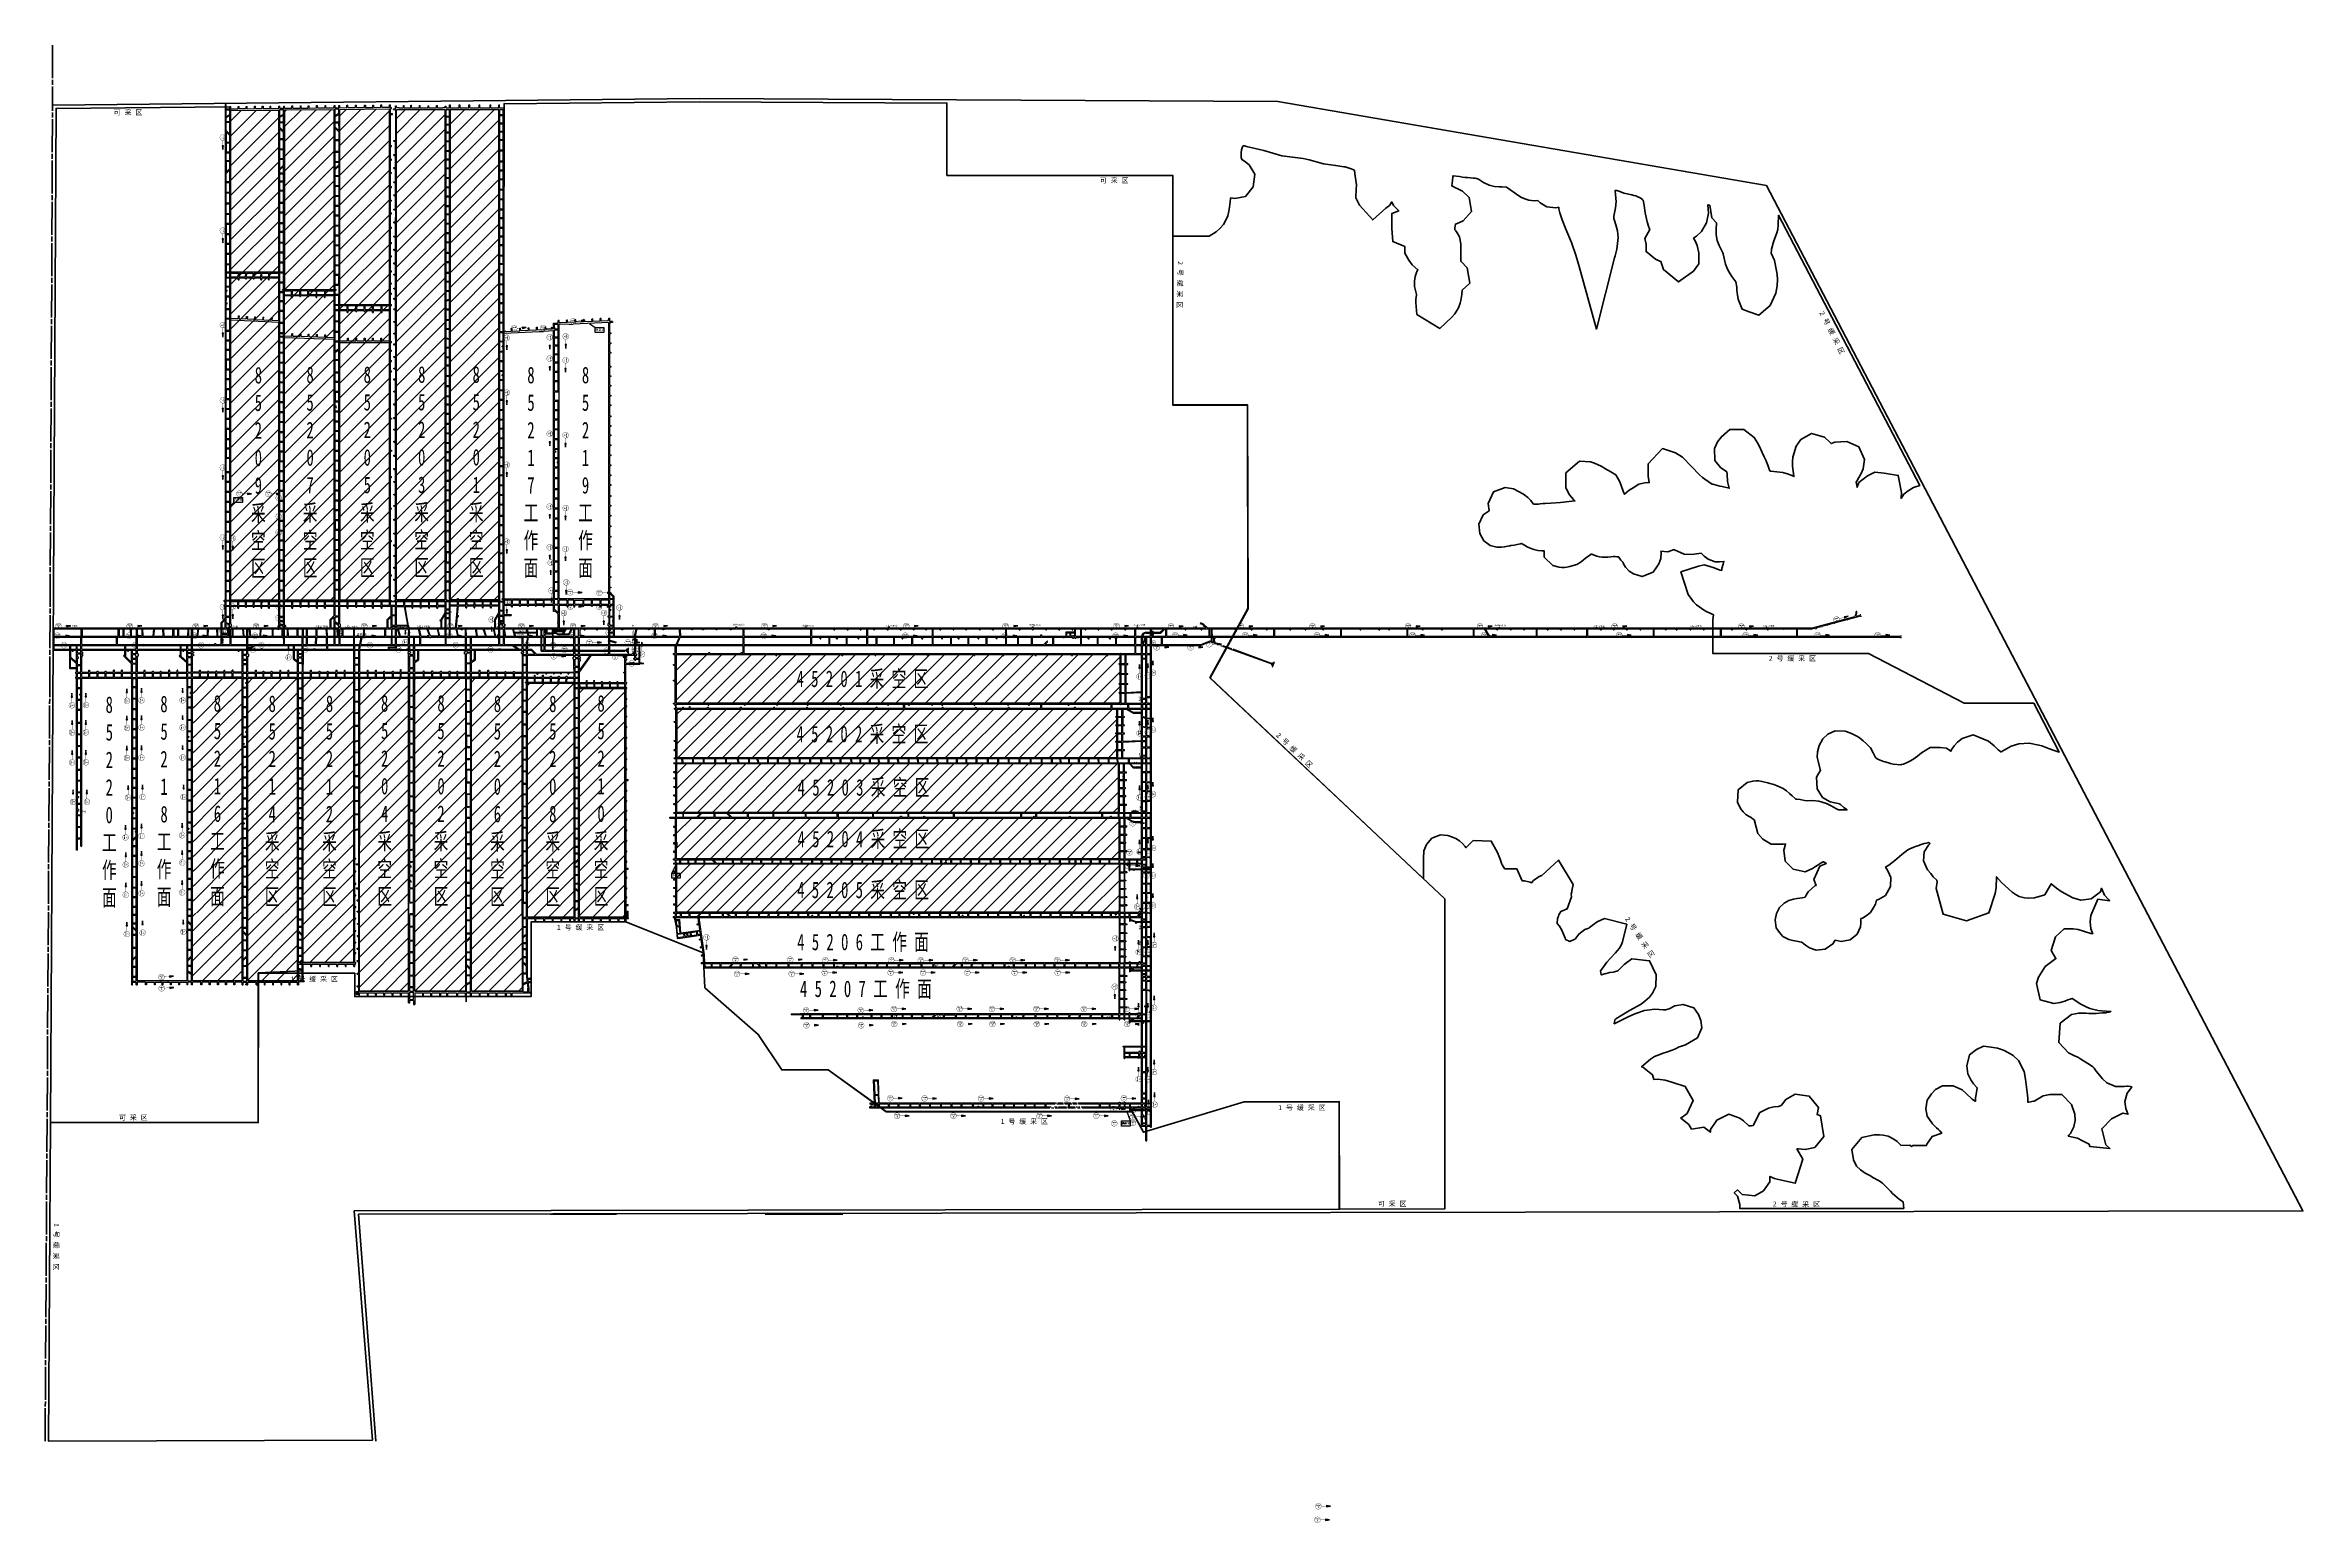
# Model space of a CAD drawing. Header units: millimetres. Extents: x 37468544 to 37497214, y 4323540 to 4346451.
# Drawn here: x 37468544 to 37482200, y 4337514 to 4346451 of the extents above; entities that cross this region are included whole.
import ezdxf

# ---------------------------------------------------------------- set-up
doc = ezdxf.new("R2010")
doc.units = ezdxf.units.MM
doc.set_wipeout_variables(frame=1)
doc.linetypes.add('0a10块段线', pattern=[5, 4, -1])
doc.linetypes.add('采区边界线', pattern=[45, 20, -1, 3, -1, 20])
for name, color, linetype, lineweight in [('0-52煤可采区范围', 150, 'Continuous', 30), ('0-52煤缓采区范围', 150, 'Continuous', 30), ('0-井田边界', 7, 'Continuous', 9), ('2-52煤巷道', 150, 'Continuous', 30), ('3-水仓', 4, 'Continuous', 30), ('井田边界-3', 7, 'Continuous', 9)]:
    doc.layers.add(name, color=color, linetype=linetype, lineweight=lineweight)
doc.layers.add('避灾路线图', color=7, linetype='Continuous')
doc.styles.get("Standard").update_dxf_attribs({"font": 'simhei.ttf'})
doc.styles.add('宋体', font='simsun.ttc', dxfattribs={"width": 0.65})
doc.linetypes.add('井田边界线', pattern='A,20,-4.5,[1,井田边界线,S=1,R=0,X=0,Y=0],-4.5,20', length=49)

# ---------------------------------------------------------------- blocks, each defined once
blk = doc.blocks.new('路线２')
at = {"color": 4, "lineweight": 30}
for p, q in [((28849, 2687), (28909, 2687)), ((28873, 2687), (28866, 2694)), ((28866, 2680), (28873, 2687)), ((28891, 2687), (28884, 2694)), ((28884, 2680), (28891, 2687))]:
    blk.add_line(p, q, dxfattribs=at)
blk = doc.blocks.new('333')
at = {"layer": '避灾路线图'}
blk.add_hatch(color=7, dxfattribs=at).paths.add_polyline_path([(29, -1.3), (29, -6.1), (43.5, -3.7)])
at = {"color": 4, "linetype": 'Continuous', "true_color": 0x00ffff}
for points, const_width in [([(9, -3.7), (8.7, -0.8), (7.6, 1.8), (5.8, 4.1), (3.5, 5.9), (0.8, 7), (-2, 7.4), (-4.9, 7), (-7.6, 5.9), (-9.8, 4.1), (-11.6, 1.8), (-12.7, -0.8), (-13.1, -3.7), (-12.7, -6.5), (-11.6, -9.2), (-9.8, -11.5), (-7.6, -13.3), (-4.9, -14.4), (-2, -14.7), (0.8, -14.4), (3.5, -13.3), (5.8, -11.5), (7.6, -9.2), (8.7, -6.5), (9, -3.7)], 1.11), ([(-9.5, 0.5), (-9, 0.9), (-8.7, 1.1), (-8.5, 1.3), (-8.3, 1.4), (-8.2, 1.5), (-8.1, 1.5), (-8, 1.6), (-7.9, 1.6), (-7.9, 1.7), (-7.8, 1.7), (-7.7, 1.7), (-7.7, 1.7), (-7.6, 1.8), (-7.6, 1.8), (-7.5, 1.8), (-7.5, 1.8), (-7.5, 1.8), (-7.4, 1.8), (-7.3, 1.8), (-7.3, 1.8), (-7.2, 1.8), (-7.2, 1.8), (-7.1, 1.8), (-7.1, 1.7), (-7, 1.7), (-6.9, 1.7), (-6.7, 1.6), (-6.5, 1.5), (-6.3, 1.4), (-5.9, 1.2), (-5.5, 1), (-5.3, 0.9), (-5.2, 0.8), (-5.1, 0.7), (-5, 0.7), (-4.9, 0.6), (-4.8, 0.6), (-4.7, 0.6), (-4.7, 0.6), (-4.6, 0.6), (-4.6, 0.5), (-4.4, 0.5), (-4.4, 0.5), (-4.3, 0.5), (-4.3, 0.5), (-4.3, 0.5), (-4.2, 0.5), (-4.2, 0.6), (-4.1, 0.6), (-4, 0.6), (-4, 0.6), (-3.9, 0.7), (-3.7, 0.7), (-3.5, 0.8), (-3.4, 0.9), (-2.7, 1.3), (-2.5, 1.4), (-2.3, 1.5), (-2.2, 1.6), (-2.2, 1.6), (-2.1, 1.6), (-2, 1.7), (-1.9, 1.7), (-1.9, 1.7), (-1.9, 1.7), (-1.8, 1.7), (-1.8, 1.7), (-1.7, 1.7), (-1.7, 1.7), (-1.6, 1.7), (-1.6, 1.7), (-1.5, 1.7), (-1.5, 1.7), (-1.4, 1.7), (-1.4, 1.7), (-1.3, 1.7), (-1.2, 1.7), (-1.1, 1.6), (-1, 1.6), (-0.8, 1.5), (-0.6, 1.4), (-0.4, 1.3), (0, 1.1), (0.4, 0.9), (0.6, 0.8), (0.8, 0.7), (0.9, 0.7), (1, 0.6), (1.1, 0.6), (1.2, 0.6), (1.2, 0.6), (1.3, 0.6), (1.3, 0.5), (1.4, 0.5), (1.4, 0.5), (1.5, 0.5), (1.6, 0.5), (1.6, 0.5), (1.7, 0.5), (1.7, 0.5), (1.7, 0.5), (1.8, 0.6), (1.8, 0.6), (1.9, 0.6), (2, 0.6), (2, 0.7), (2.1, 0.7), (2.3, 0.8), (2.4, 0.9), (2.6, 1), (2.9, 1.2), (3.2, 1.4), (3.4, 1.6), (3.6, 1.6), (3.6, 1.7), (3.7, 1.7), (3.8, 1.8), (3.9, 1.8), (3.9, 1.8), (4, 1.8), (4, 1.8), (4, 1.8), (4.1, 1.9), (4.2, 1.9), (4.3, 1.9), (4.3, 1.9), (4.3, 1.9), (4.4, 1.8), (4.4, 1.8), (4.5, 1.8), (4.5, 1.8), (4.6, 1.8), (4.7, 1.7), (4.7, 1.7), (4.9, 1.6), (5, 1.5), (5.3, 1.4), (5.5, 1.2), (5.8, 0.9), (6.4, 0.5)], 0.664), ([(-9.5, -0.6), (-9, -0.2), (-8.7, 0), (-8.5, 0.2), (-8.3, 0.3), (-8.2, 0.4), (-8.1, 0.4), (-8, 0.5), (-7.9, 0.5), (-7.9, 0.5), (-7.8, 0.6), (-7.7, 0.6), (-7.7, 0.6), (-7.6, 0.7), (-7.6, 0.7), (-7.5, 0.7), (-7.5, 0.7), (-7.5, 0.7), (-7.4, 0.7), (-7.3, 0.7), (-7.3, 0.7), (-7.2, 0.7), (-7.2, 0.7), (-7.1, 0.7), (-7.1, 0.6), (-7, 0.6), (-6.9, 0.6), (-6.7, 0.5), (-6.5, 0.4), (-6.3, 0.3), (-5.9, 0.1), (-5.5, -0.1), (-5.3, -0.3), (-5.2, -0.3), (-5.1, -0.4), (-5, -0.4), (-4.9, -0.5), (-4.8, -0.5), (-4.7, -0.5), (-4.7, -0.5), (-4.6, -0.6), (-4.6, -0.6), (-4.4, -0.6), (-4.4, -0.6), (-4.3, -0.6), (-4.3, -0.6), (-4.3, -0.6), (-4.2, -0.6), (-4.2, -0.6), (-4.1, -0.5), (-4, -0.5), (-4, -0.5), (-3.9, -0.4), (-3.7, -0.4), (-3.5, -0.3), (-3.4, -0.2), (-2.7, 0.2), (-2.5, 0.3), (-2.3, 0.4), (-2.2, 0.4), (-2.2, 0.5), (-2.1, 0.5), (-2, 0.6), (-1.9, 0.6), (-1.9, 0.6), (-1.9, 0.6), (-1.8, 0.6), (-1.8, 0.6), (-1.7, 0.6), (-1.7, 0.6), (-1.6, 0.6), (-1.6, 0.6), (-1.5, 0.6), (-1.5, 0.6), (-1.4, 0.6), (-1.4, 0.6), (-1.3, 0.6), (-1.2, 0.6), (-1.1, 0.5), (-1, 0.5), (-0.8, 0.4), (-0.6, 0.3), (-0.4, 0.2), (0, 0), (0.4, -0.2), (0.6, -0.3), (0.8, -0.4), (0.9, -0.4), (1, -0.5), (1.1, -0.5), (1.2, -0.5), (1.2, -0.5), (1.3, -0.6), (1.3, -0.6), (1.4, -0.6), (1.4, -0.6), (1.5, -0.6), (1.6, -0.6), (1.6, -0.6), (1.7, -0.6), (1.7, -0.6), (1.7, -0.6), (1.8, -0.5), (1.8, -0.5), (1.9, -0.5), (2, -0.5), (2, -0.4), (2.1, -0.4), (2.3, -0.3), (2.4, -0.2), (2.6, -0.1), (2.9, 0.1), (3.2, 0.3), (3.4, 0.4), (3.6, 0.5), (3.6, 0.6), (3.7, 0.6), (3.8, 0.7), (3.9, 0.7), (3.9, 0.7), (4, 0.7), (4, 0.7), (4, 0.7), (4.1, 0.8), (4.2, 0.8), (4.3, 0.8), (4.3, 0.8), (4.3, 0.7), (4.4, 0.7), (4.4, 0.7), (4.5, 0.7), (4.5, 0.7), (4.6, 0.7), (4.7, 0.6), (4.7, 0.6), (4.9, 0.5), (5, 0.4), (5.3, 0.3), (5.5, 0), (5.8, -0.2), (6.4, -0.6)], 0.664), ([(-9.5, -1.7), (-9, -1.3), (-8.7, -1.1), (-8.5, -0.9), (-8.3, -0.8), (-8.2, -0.7), (-8.1, -0.7), (-8, -0.6), (-7.9, -0.6), (-7.9, -0.6), (-7.8, -0.5), (-7.7, -0.5), (-7.7, -0.5), (-7.6, -0.4), (-7.6, -0.4), (-7.5, -0.4), (-7.5, -0.4), (-7.5, -0.4), (-7.4, -0.4), (-7.3, -0.4), (-7.3, -0.4), (-7.2, -0.4), (-7.2, -0.4), (-7.1, -0.4), (-7.1, -0.5), (-7, -0.5), (-6.9, -0.5), (-6.7, -0.6), (-6.5, -0.7), (-6.3, -0.8), (-5.9, -1), (-5.5, -1.3), (-5.3, -1.4), (-5.2, -1.5), (-5.1, -1.5), (-5, -1.5), (-4.9, -1.6), (-4.8, -1.6), (-4.7, -1.6), (-4.7, -1.6), (-4.6, -1.7), (-4.6, -1.7), (-4.4, -1.7), (-4.4, -1.7), (-4.3, -1.7), (-4.3, -1.7), (-4.3, -1.7), (-4.2, -1.7), (-4.2, -1.7), (-4.1, -1.6), (-4, -1.6), (-4, -1.6), (-3.9, -1.6), (-3.7, -1.5), (-3.5, -1.4), (-3.4, -1.3), (-2.7, -0.9), (-2.5, -0.8), (-2.3, -0.7), (-2.2, -0.7), (-2.2, -0.6), (-2.1, -0.6), (-2, -0.6), (-1.9, -0.5), (-1.9, -0.5), (-1.9, -0.5), (-1.8, -0.5), (-1.8, -0.5), (-1.7, -0.5), (-1.7, -0.5), (-1.6, -0.5), (-1.6, -0.5), (-1.5, -0.5), (-1.5, -0.5), (-1.4, -0.5), (-1.4, -0.5), (-1.3, -0.5), (-1.2, -0.5), (-1.1, -0.6), (-1, -0.6), (-0.8, -0.7), (-0.6, -0.8), (-0.4, -0.9), (0, -1.1), (0.4, -1.3), (0.6, -1.4), (0.8, -1.5), (0.9, -1.5), (1, -1.6), (1.1, -1.6), (1.2, -1.6), (1.2, -1.6), (1.3, -1.7), (1.3, -1.7), (1.4, -1.7), (1.4, -1.7), (1.5, -1.7), (1.6, -1.7), (1.6, -1.7), (1.7, -1.7), (1.7, -1.7), (1.7, -1.7), (1.8, -1.7), (1.8, -1.6), (1.9, -1.6), (2, -1.6), (2, -1.5), (2.1, -1.5), (2.3, -1.4), (2.4, -1.3), (2.6, -1.2), (2.9, -1), (3.2, -0.8), (3.4, -0.7), (3.6, -0.6), (3.6, -0.5), (3.7, -0.5), (3.8, -0.4), (3.9, -0.4), (3.9, -0.4), (4, -0.4), (4, -0.4), (4, -0.4), (4.1, -0.3), (4.2, -0.3), (4.3, -0.3), (4.3, -0.4), (4.3, -0.4), (4.4, -0.4), (4.4, -0.4), (4.5, -0.4), (4.5, -0.4), (4.6, -0.4), (4.7, -0.5), (4.7, -0.5), (4.9, -0.6), (5, -0.7), (5.3, -0.9), (5.5, -1.1), (5.8, -1.3), (6.4, -1.7)], 0.664)]:
    blk.add_lwpolyline(points, dxfattribs=dict(at, const_width=const_width))
at = {"layer": '避灾路线图', "color": 7, "linetype": 'Continuous', "const_width": 0.972}
blk.add_lwpolyline([(9, -3.7), (29, -3.7)], dxfattribs=at)
at = {"layer": '避灾路线图', "color": 7, "linetype": 'Continuous'}
blk.add_lwpolyline([(29, -1.3), (29, -6.1), (43.5, -3.7), (29, -1.3)], dxfattribs=at)
at = {"layer": '避灾路线图', "color": 7, "linetype": 'ByBlock', "lineweight": -3, "insert": (-5.8, -4.4), "char_height": 5.838, "width": 19.599, "attachment_point": 1}
blk.add_mtext('{\\fSimSun|b1|i0|c134|p2;\\C4;水}', dxfattribs=at)

msp = doc.modelspace()

# ---------------------------------------------------------------- hatches: boundary and pattern name
h = msp.add_hatch()
h.set_pattern_fill('ANSI31', color=252, scale=20)
h.paths.add_polyline_path([(37470327, 4346062), (37470627, 4346065), (37470627, 4343094), (37470327, 4343094)])
h.paths.add_polyline_path([(37469992, 4346059), (37470293, 4346062), (37470293, 4343094), (37469992, 4343094)])
h.paths.add_polyline_path([(37470669, 4346061), (37470964, 4346061), (37470964, 4343096), (37470669, 4343096)])
h.paths.add_polyline_path([(37470994, 4346061), (37471289, 4346061), (37471289, 4343096), (37470994, 4343096)])
h.paths.add_polyline_path([(37469668, 4346055), (37469958, 4346058), (37469958, 4343094), (37469668, 4343094)])
h = msp.add_hatch()
h.set_pattern_fill('ANSI31', color=252, scale=20)
h.paths.add_polyline_path([(37472366, 4342106), (37475037, 4342106), (37475037, 4341811), (37472366, 4341811)])
h.paths.add_polyline_path([(37472363, 4342766), (37475047, 4342766), (37475047, 4342471), (37472363, 4342471)])
h.paths.add_polyline_path([(37472367, 4342436), (37475027, 4342436), (37475027, 4342141), (37472367, 4342141)])
h.paths.add_polyline_path([(37472364, 4341499), (37475040, 4341499), (37475040, 4341207), (37472364, 4341207)])
h.paths.add_polyline_path([(37472364, 4341776), (37475040, 4341776), (37475040, 4341530), (37472364, 4341530)])
at = {"layer": '2-52煤巷道', "lineweight": -3}
h = msp.add_hatch(color=150, dxfattribs=at)
edge = h.paths.add_edge_path()
edge.add_arc((37475188, 4342873), 1.5, 270, 450)
edge.add_line((37475188, 4342875), (37475188, 4342872))
h = msp.add_hatch(color=150, dxfattribs=at)
edge = h.paths.add_edge_path()
edge.add_arc((37475270, 4342873), 1.5, 270, 450)
edge.add_line((37475270, 4342874), (37475270, 4342871))
h = msp.add_hatch(color=150, dxfattribs=at)
edge = h.paths.add_edge_path()
edge.add_arc((37475577, 4342874), 1.5, 270, 450)
edge.add_line((37475577, 4342875), (37475577, 4342872))
at = {"layer": '3-水仓', "linetype": 'ByBlock'}
msp.add_hatch(color=256, dxfattribs=at).paths.add_polyline_path([(37470412, 4340893), (37470417, 4340893), (37470417, 4340889), (37470412, 4340889)])

# ---------------------------------------------------------------- linework, layer by layer
at = {"color": 252}
for points in [[(37469992, 4346059), (37470293, 4346062), (37470293, 4343094), (37469992, 4343094)], [(37470327, 4346062), (37470627, 4346065), (37470627, 4343094), (37470327, 4343094)], [(37470669, 4346061), (37470964, 4346061), (37470964, 4343096), (37470669, 4343096)], [(37470994, 4346061), (37471289, 4346061), (37471289, 4343096), (37470994, 4343096)], [(37469668, 4346055), (37469958, 4346058), (37469958, 4343094), (37469668, 4343094)], [(37472363, 4342766), (37475047, 4342766), (37475047, 4342471), (37472363, 4342471)], [(37470105, 4342622), (37470411, 4342622), (37470411, 4340903), (37470105, 4340903)], [(37470447, 4342622), (37470743, 4342622), (37470743, 4340729), (37470446, 4340729)], [(37470780, 4342622), (37471087, 4342622), (37471087, 4340729), (37470780, 4340729)], [(37471123, 4342622), (37471430, 4342622), (37471430, 4340729), (37471123, 4340729)], [(37471461, 4342592), (37471744, 4342592), (37471744, 4341178), (37471461, 4341178)], [(37471777, 4342561), (37472051, 4342561), (37472051, 4341178), (37471777, 4341178)], [(37472367, 4342436), (37475027, 4342436), (37475027, 4342141), (37472367, 4342141)], [(37472366, 4342106), (37475037, 4342106), (37475037, 4341811), (37472366, 4341811)], [(37472364, 4341776), (37475040, 4341776), (37475040, 4341530), (37472364, 4341530)], [(37472364, 4341499), (37475040, 4341499), (37475040, 4341207), (37472364, 4341207)]]:
    msp.add_lwpolyline(points, close=True, dxfattribs=at)
msp.add_lwpolyline([(37468739, 4341583), (37468733, 4341583)])
at = {"layer": '0-52煤缓采区范围', "color": 2, "lineweight": 50, "ltscale": 5}
msp.add_line((37470417, 4340839), (37469834, 4340839), dxfattribs=at)
at = {"layer": '0-52煤缓采区范围', "color": 2, "lineweight": 50, "ltscale": 5, "flags": 128}
for points in [[(37476881, 4341409), (37476881, 4341532), (37476884, 4341578), (37476899, 4341616), (37476932, 4341654), (37476984, 4341675), (37477029, 4341672), (37477057, 4341661), (37477077, 4341652), (37477099, 4341638), (37477118, 4341623), (37477134, 4341604), (37477138, 4341597), (37477181, 4341640), (37477291, 4341637), (37477329, 4341568), (37477345, 4341528), (37477355, 4341497), (37477357, 4341494), (37477371, 4341471), (37477372, 4341470), (37477446, 4341469), (37477478, 4341397), (37477493, 4341396), (37477526, 4341388), (37477535, 4341385), (37477547, 4341399), (37477581, 4341424), (37477596, 4341430), (37477596, 4341430), (37477697, 4341522), (37477787, 4341374), (37477778, 4341336), (37477778, 4341330), (37477775, 4341316), (37477777, 4341300), (37477751, 4341227), (37477712, 4341212), (37477699, 4341191), (37477697, 4341184), (37477695, 4341179), (37477692, 4341167), (37477690, 4341142), (37477690, 4341139), (37477703, 4341122), (37477717, 4341098), (37477738, 4341050), (37477740, 4341042), (37477767, 4341030), (37477796, 4341045), (37477800, 4341047), (37477802, 4341051), (37477820, 4341075), (37477857, 4341102), (37477875, 4341109), (37477881, 4341111), (37477886, 4341115), (37477909, 4341132), (37477932, 4341148), (37477976, 4341168), (37478111, 4341134), (37478084, 4341028), (37478078, 4341011), (37478067, 4340990), (37478053, 4340973), (37478043, 4340962), (37478013, 4340929), (37477991, 4340905), (37477959, 4340863), (37477952, 4340853), (37477956, 4340828), (37477978, 4340835), (37478009, 4340842), (37478029, 4340845), (37478037, 4340846), (37478057, 4340852), (37478078, 4340875), (37478094, 4340891), (37478142, 4340925), (37478249, 4340913), (37478288, 4340828), (37478287, 4340758), (37478266, 4340717), (37478248, 4340694), (37478221, 4340669), (37478197, 4340650), (37478128, 4340612), (37478045, 4340562), (37478041, 4340559), (37478039, 4340556), (37478038, 4340552), (37478035, 4340535), (37478035, 4340532), (37478120, 4340575), (37478159, 4340593), (37478218, 4340613), (37478281, 4340620), (37478306, 4340619), (37478331, 4340617), (37478346, 4340616), (37478367, 4340623), (37478402, 4340640), (37478451, 4340649), (37478517, 4340628), (37478544, 4340588), (37478558, 4340553), (37478565, 4340507), (37478538, 4340448), (37478465, 4340404), (37478436, 4340395), (37478428, 4340392), (37478405, 4340380), (37478385, 4340372), (37478351, 4340360), (37478337, 4340356), (37478279, 4340334), (37478255, 4340319), (37478228, 4340297), (37478212, 4340281), (37478200, 4340271), (37478206, 4340271), (37478266, 4340224), (37478275, 4340196), (37478298, 4340198), (37478342, 4340191), (37478384, 4340180), (37478464, 4340152), (37478512, 4340068), (37478476, 4339990), (37478437, 4339962), (37478487, 4339923), (37478503, 4339895), (37478577, 4339907), (37478617, 4339876), (37478618, 4339892), (37478655, 4339950), (37478728, 4339985), (37478794, 4339961), (37478817, 4339945), (37478847, 4339917), (37478852, 4339916), (37478864, 4339915), (37478875, 4339917), (37478877, 4339922), (37478915, 4339995), (37478968, 4340022), (37479001, 4340029), (37479028, 4340031), (37479045, 4340039), (37479046, 4340040), (37479072, 4340074), (37479129, 4340106), (37479214, 4340095), (37479271, 4340026), (37479262, 4339983), (37479283, 4339976), (37479303, 4339850), (37479248, 4339785), (37479190, 4339772), (37479149, 4339775), (37479140, 4339775), (37479176, 4339714), (37479130, 4339568), (37479029, 4339590), (37479004, 4339596), (37478977, 4339609), (37478977, 4339577), (37478937, 4339522), (37478885, 4339492), (37478809, 4339499), (37478781, 4339527), (37478761, 4339509), (37478781, 4339490), (37478794, 4339440), (37478795, 4339415), (37479786, 4339416), (37479782, 4339455), (37479761, 4339469), (37479719, 4339505), (37479706, 4339519), (37479657, 4339568), (37479651, 4339573), (37479637, 4339582), (37479600, 4339603), (37479584, 4339612), (37479552, 4339629), (37479524, 4339649), (37479500, 4339672), (37479482, 4339710), (37479473, 4339771), (37479533, 4339844), (37479607, 4339860), (37479639, 4339860), (37479662, 4339858), (37479692, 4339852), (37479727, 4339835), (37479747, 4339820), (37479768, 4339798), (37479769, 4339797), (37479822, 4339799), (37479833, 4339791), (37479842, 4339797), (37479924, 4339797), (37479926, 4339804), (37479957, 4339850), (37480016, 4339871), (37480005, 4339884), (37479997, 4339892), (37479985, 4339903), (37479959, 4339927), (37479927, 4339973), (37479919, 4340018), (37479927, 4340070), (37479953, 4340108), (37479979, 4340134), (37480020, 4340157), (37480084, 4340157), (37480140, 4340132), (37480164, 4340110), (37480199, 4340077), (37480208, 4340071), (37480219, 4340064), (37480220, 4340063), (37480221, 4340085), (37480224, 4340105), (37480231, 4340145), (37480208, 4340170), (37480192, 4340194), (37480173, 4340230), (37480168, 4340278), (37480184, 4340345), (37480226, 4340376), (37480269, 4340396), (37480315, 4340390), (37480354, 4340385), (37480389, 4340372), (37480423, 4340355), (37480447, 4340340), (37480480, 4340310), (37480514, 4340243), (37480523, 4340197), (37480535, 4340101), (37480536, 4340082), (37480537, 4340058), (37480543, 4340059), (37480570, 4340064), (37480574, 4340064), (37480578, 4340066), (37480630, 4340096), (37480670, 4340105), (37480743, 4340105), (37480800, 4340044), (37480820, 4339985), (37480822, 4339948), (37480814, 4339909), (37480803, 4339884), (37480794, 4339869), (37480785, 4339859), (37480781, 4339853), (37480837, 4339840), (37480868, 4339825), (37480907, 4339804), (37480911, 4339791), (37481032, 4339777), (37481033, 4339777), (37481009, 4339800), (37480984, 4339897), (37481043, 4339958), (37481112, 4339992), (37481143, 4339985), (37481141, 4339988), (37481130, 4340019), (37481124, 4340062), (37481137, 4340113), (37481164, 4340147), (37481166, 4340149), (37481165, 4340150), (37481157, 4340152), (37481144, 4340154), (37481136, 4340154), (37481120, 4340153), (37481066, 4340153), (37481014, 4340176), (37480988, 4340200), (37480970, 4340222), (37480952, 4340244), (37480944, 4340254), (37480937, 4340263), (37480934, 4340267), (37480929, 4340271), (37480909, 4340286), (37480874, 4340309), (37480858, 4340319), (37480840, 4340330), (37480815, 4340340), (37480783, 4340357), (37480724, 4340419), (37480733, 4340535), (37480801, 4340589), (37480845, 4340597), (37480876, 4340597), (37480889, 4340596), (37480906, 4340594), (37480937, 4340594), (37480949, 4340595), (37480988, 4340598), (37481009, 4340599), (37481013, 4340600), (37481027, 4340603), (37481033, 4340604), (37481037, 4340606), (37481039, 4340607), (37481031, 4340607), (37481010, 4340608), (37480982, 4340610), (37480961, 4340613), (37480936, 4340619), (37480912, 4340625), (37480889, 4340634), (37480858, 4340650), (37480841, 4340661), (37480815, 4340679), (37480805, 4340685), (37480804, 4340686), (37480793, 4340682), (37480779, 4340677), (37480760, 4340669), (37480732, 4340660), (37480694, 4340655), (37480611, 4340678), (37480590, 4340775), (37480601, 4340815), (37480642, 4340878), (37480706, 4340927), (37480678, 4340976), (37480703, 4341058), (37480756, 4341107), (37480810, 4341107), (37480841, 4341103), (37480918, 4341079), (37480929, 4341077), (37480918, 4341106), (37480914, 4341148), (37480918, 4341188), (37480960, 4341286), (37481031, 4341276), (37481024, 4341283), (37481000, 4341310), (37480983, 4341352), (37480976, 4341331), (37480919, 4341287), (37480858, 4341280), (37480809, 4341294), (37480738, 4341333), (37480710, 4341353), (37480678, 4341379), (37480639, 4341313), (37480577, 4341293), (37480542, 4341292), (37480517, 4341293), (37480484, 4341302), (37480466, 4341312), (37480441, 4341329), (37480378, 4341387), (37480348, 4341422), (37480346, 4341355), (37480340, 4341320), (37480301, 4341204), (37480165, 4341154), (37480024, 4341196), (37479983, 4341351), (37479988, 4341391), (37479986, 4341400), (37479964, 4341422), (37479949, 4341441), (37479929, 4341464), (37479906, 4341518), (37479909, 4341572), (37479935, 4341613), (37479944, 4341621), (37479942, 4341624), (37479939, 4341627), (37479935, 4341628), (37479932, 4341627), (37479923, 4341625), (37479911, 4341623), (37479904, 4341620), (37479885, 4341614), (37479877, 4341611), (37479857, 4341604), (37479847, 4341600), (37479823, 4341591), (37479810, 4341584), (37479800, 4341577), (37479792, 4341571), (37479774, 4341556), (37479732, 4341519), (37479695, 4341491), (37479676, 4341480), (37479683, 4341468), (37479691, 4341454), (37479707, 4341417), (37479705, 4341362), (37479676, 4341309), (37479633, 4341283), (37479622, 4341280), (37479620, 4341272), (37479615, 4341256), (37479602, 4341231), (37479584, 4341206), (37479558, 4341185), (37479536, 4341172), (37479527, 4341168), (37479527, 4341150), (37479526, 4341140), (37479524, 4341118), (37479504, 4341075), (37479462, 4341040), (37479408, 4341030), (37479371, 4341037), (37479358, 4341015), (37479310, 4340983), (37479256, 4340978), (37479215, 4340992), (37479191, 4341008), (37479172, 4341023), (37479170, 4341025), (37479166, 4341026), (37479157, 4341028), (37479147, 4341030), (37479128, 4341033), (37479115, 4341036), (37479090, 4341043), (37479055, 4341061), (37479034, 4341084), (37479015, 4341112), (37479008, 4341160), (37479016, 4341199), (37479035, 4341235), (37479062, 4341261), (37479090, 4341277), (37479119, 4341286), (37479141, 4341290), (37479157, 4341292), (37479172, 4341295), (37479189, 4341298), (37479195, 4341310), (37479208, 4341331), (37479248, 4341366), (37479256, 4341368), (37479243, 4341404), (37479278, 4341485), (37479317, 4341502), (37479316, 4341503), (37479300, 4341511), (37479298, 4341512), (37479291, 4341508), (37479281, 4341502), (37479263, 4341490), (37479252, 4341483), (37479234, 4341472), (37479189, 4341451), (37479118, 4341468), (37479069, 4341515), (37479060, 4341583), (37479070, 4341619), (37479070, 4341620), (37479057, 4341619), (37479039, 4341619), (37479024, 4341619), (37478984, 4341619), (37478934, 4341648), (37478904, 4341684), (37478884, 4341759), (37478886, 4341761), (37478875, 4341770), (37478868, 4341776), (37478864, 4341780), (37478864, 4341780), (37478851, 4341786), (37478831, 4341798), (37478814, 4341814), (37478798, 4341835), (37478781, 4341873), (37478785, 4341948), (37478839, 4341991), (37478873, 4342000), (37478894, 4342002), (37478909, 4342001), (37478928, 4341998), (37478945, 4341994), (37478964, 4341990), (37478977, 4341986), (37478993, 4341982), (37479001, 4341979), (37479021, 4341972), (37479038, 4341964), (37479057, 4341955), (37479077, 4341942), (37479095, 4341926), (37479111, 4341911), (37479129, 4341894), (37479133, 4341890), (37479140, 4341890), (37479160, 4341888), (37479195, 4341881), (37479234, 4341882), (37479273, 4341879), (37479318, 4341864), (37479347, 4341851), (37479376, 4341835), (37479392, 4341827), (37479398, 4341826), (37479443, 4341826), (37479437, 4341831), (37479424, 4341841), (37479404, 4341858), (37479400, 4341861), (37479397, 4341863), (37479390, 4341864), (37479370, 4341868), (37479341, 4341874), (37479295, 4341901), (37479262, 4341953), (37479258, 4342024), (37479281, 4342062), (37479282, 4342063), (37479268, 4342121), (37479263, 4342144), (37479264, 4342178), (37479274, 4342216), (37479297, 4342255), (37479326, 4342283), (37479372, 4342304), (37479432, 4342303), (37479459, 4342292), (37479474, 4342285), (37479499, 4342274), (37479516, 4342263), (37479540, 4342244), (37479560, 4342226), (37479585, 4342201), (37479602, 4342171), (37479616, 4342142), (37479626, 4342134), (37479633, 4342131), (37479664, 4342119), (37479673, 4342116), (37479705, 4342106), (37479722, 4342103), (37479768, 4342099), (37479772, 4342100), (37479785, 4342102), (37479811, 4342114), (37479822, 4342120), (37479841, 4342130), (37479869, 4342151), (37479893, 4342170), (37479946, 4342203), (37480006, 4342203), (37480044, 4342199), (37480071, 4342181), (37480073, 4342187), (37480090, 4342213), (37480111, 4342236), (37480139, 4342257), (37480206, 4342279), (37480299, 4342242), (37480333, 4342213), (37480357, 4342190), (37480363, 4342185), (37480374, 4342178), (37480375, 4342178), (37480390, 4342186), (37480407, 4342196), (37480436, 4342211), (37480483, 4342226), (37480544, 4342229), (37480604, 4342218), (37480622, 4342213), (37480662, 4342198), (37480701, 4342183), (37480727, 4342175), (37480572, 4342471), (37480151, 4342471), (37479573, 4342771), (37478632, 4342771), (37478632, 4342976), (37478635, 4343006), (37478627, 4343009), (37478611, 4343017), (37478596, 4343024), (37478569, 4343039), (37478552, 4343051), (37478533, 4343067), (37478515, 4343085), (37478505, 4343098), (37478483, 4343128), (37478438, 4343265), (37478545, 4343300), (37478579, 4343307), (37478613, 4343298), (37478640, 4343289), (37478653, 4343284), (37478676, 4343276), (37478685, 4343274), (37478686, 4343286), (37478693, 4343312), (37478698, 4343329), (37478672, 4343326), (37478645, 4343327), (37478603, 4343342), (37478578, 4343360), (37478570, 4343369), (37478561, 4343378), (37478504, 4343370), (37478458, 4343373), (37478400, 4343398), (37478398, 4343400), (37478360, 4343387), (37478317, 4343391), (37478318, 4343385), (37478316, 4343347), (37478304, 4343314), (37478292, 4343295), (37478270, 4343264), (37478203, 4343237), (37478152, 4343254), (37478125, 4343270), (37478103, 4343293), (37478091, 4343314), (37478088, 4343321), (37478086, 4343324), (37478074, 4343337), (37478063, 4343355), (37478062, 4343356), (37478050, 4343357), (37478041, 4343358), (37478036, 4343358), (37478035, 4343358), (37478031, 4343358), (37478028, 4343358), (37478015, 4343356), (37477997, 4343355), (37477974, 4343355), (37477961, 4343355), (37477945, 4343357), (37477929, 4343361), (37477913, 4343367), (37477899, 4343373), (37477897, 4343374), (37477895, 4343372), (37477879, 4343361), (37477869, 4343355), (37477861, 4343349), (37477846, 4343336), (37477834, 4343327), (37477808, 4343311), (37477787, 4343303), (37477766, 4343297), (37477756, 4343295), (37477748, 4343294), (37477734, 4343292), (37477718, 4343292), (37477702, 4343294), (37477663, 4343304), (37477612, 4343354), (37477612, 4343392), (37477596, 4343392), (37477573, 4343395), (37477548, 4343400), (37477526, 4343408), (37477508, 4343417), (37477493, 4343426), (37477475, 4343438), (37477468, 4343436), (37477458, 4343433), (37477429, 4343426), (37477410, 4343424), (37477405, 4343423), (37477402, 4343423), (37477401, 4343423), (37477391, 4343420), (37477370, 4343416), (37477354, 4343414), (37477325, 4343414), (37477285, 4343425), (37477247, 4343454), (37477223, 4343497), (37477215, 4343553), (37477242, 4343610), (37477278, 4343634), (37477273, 4343678), (37477304, 4343749), (37477375, 4343776), (37477425, 4343767), (37477487, 4343735), (37477513, 4343715), (37477530, 4343697), (37477544, 4343677), (37477544, 4343676), (37477550, 4343674), (37477550, 4343674), (37477551, 4343674), (37477561, 4343674), (37477576, 4343675), (37477587, 4343676), (37477604, 4343678), (37477617, 4343678), (37477652, 4343681), (37477709, 4343686), (37477797, 4343695), (37477788, 4343703), (37477765, 4343731), (37477742, 4343774), (37477742, 4343864), (37477825, 4343934), (37477891, 4343930), (37477916, 4343923), (37477956, 4343905), (37477992, 4343882), (37478004, 4343876), (37478044, 4343853), (37478069, 4343809), (37478086, 4343760), (37478090, 4343747), (37478098, 4343735), (37478125, 4343760), (37478150, 4343774), (37478184, 4343795), (37478221, 4343803), (37478248, 4343805), (37478247, 4343807), (37478241, 4343842), (37478241, 4343918), (37478327, 4344011), (37478405, 4343985), (37478448, 4343960), (37478502, 4343902), (37478551, 4343853), (37478568, 4343837), (37478618, 4343801), (37478628, 4343796), (37478631, 4343795), (37478674, 4343784), (37478688, 4343781), (37478731, 4343771), (37478720, 4343813), (37478717, 4343856), (37478716, 4343870), (37478677, 4343896), (37478643, 4343940), (37478642, 4344011), (37478660, 4344052), (37478683, 4344083), (37478735, 4344127), (37478818, 4344127), (37478882, 4344079), (37478902, 4344046), (37478911, 4344027), (37478929, 4343987), (37478941, 4343961), (37478951, 4343942), (37478964, 4343910), (37478974, 4343880), (37478978, 4343875), (37478983, 4343874), (37479054, 4343867), (37479089, 4343857), (37479123, 4343842), (37479122, 4343844), (37479117, 4343875), (37479114, 4343905), (37479114, 4343932), (37479116, 4343959), (37479135, 4344025), (37479164, 4344067), (37479228, 4344103), (37479306, 4344080), (37479340, 4344047), (37479347, 4344041), (37479370, 4344050), (37479442, 4344053), (37479515, 4344022), (37479548, 4343946), (37479541, 4343888), (37479529, 4343861), (37479514, 4343836), (37479503, 4343815), (37479499, 4343807), (37479504, 4343777), (37479515, 4343805), (37479566, 4343846), (37479612, 4343868), (37479667, 4343863), (37479753, 4343849), (37479773, 4343746), (37479770, 4343713), (37479770, 4343710), (37479787, 4343735), (37479812, 4343756), (37479845, 4343776), (37479883, 4343788), (37479029, 4345422), (37479027, 4345364), (37479024, 4345337), (37479018, 4345315), (37479010, 4345293), (37479001, 4345268), (37478986, 4345217), (37478986, 4345213), (37478985, 4345192), (37478986, 4345188), (37479004, 4345148), (37479017, 4345086), (37479020, 4345064), (37479022, 4345033), (37479020, 4344996), (37479012, 4344951), (37479000, 4344924), (37478978, 4344876), (37478909, 4344818), (37478852, 4344839), (37478808, 4344855), (37478784, 4344914), (37478780, 4344941), (37478779, 4344954), (37478777, 4344969), (37478777, 4344975), (37478776, 4344983), (37478776, 4344987), (37478770, 4345019), (37478759, 4345036), (37478747, 4345052), (37478731, 4345078), (37478721, 4345096), (37478708, 4345126), (37478701, 4345152), (37478693, 4345189), (37478691, 4345195), (37478685, 4345208), (37478669, 4345240), (37478658, 4345270), (37478652, 4345303), (37478652, 4345325), (37478652, 4345334), (37478653, 4345377), (37478625, 4345407), (37478613, 4345483), (37478608, 4345484), (37478602, 4345486), (37478606, 4345435), (37478592, 4345376), (37478562, 4345324), (37478533, 4345295), (37478515, 4345284), (37478524, 4345267), (37478536, 4345240), (37478547, 4345196), (37478547, 4345129), (37478514, 4345085), (37478424, 4345019), (37478332, 4345094), (37478318, 4345137), (37478317, 4345143), (37478315, 4345143), (37478284, 4345157), (37478228, 4345203), (37478228, 4345248), (37478221, 4345282), (37478250, 4345337), (37478249, 4345341), (37478243, 4345357), (37478235, 4345382), (37478223, 4345437), (37478216, 4345482), (37478212, 4345503), (37478209, 4345513), (37478206, 4345518), (37478192, 4345527), (37478178, 4345534), (37478165, 4345539), (37478154, 4345542), (37478142, 4345545), (37478093, 4345555), (37478068, 4345566), (37478051, 4345571), (37478040, 4345571), (37478041, 4345565), (37478043, 4345549), (37478045, 4345523), (37478047, 4345506), (37478043, 4345468), (37478037, 4345437), (37478033, 4345417), (37478032, 4345407), (37478032, 4345402), (37478036, 4345390), (37478044, 4345365), (37478054, 4345329), (37478058, 4345288), (37478055, 4345251), (37478050, 4345218), (37478040, 4345176), (37478036, 4345164), (37477927, 4344734), (37477823, 4345113), (37477802, 4345181), (37477776, 4345257), (37477743, 4345339), (37477720, 4345395), (37477706, 4345436), (37477699, 4345462), (37477699, 4345471), (37477682, 4345467), (37477628, 4345473), (37477587, 4345497), (37477572, 4345511), (37477552, 4345509), (37477535, 4345511), (37477519, 4345513), (37477500, 4345519), (37477475, 4345529), (37477451, 4345543), (37477389, 4345588), (37477384, 4345592), (37477383, 4345592), (37477356, 4345594), (37477341, 4345594), (37477311, 4345596), (37477279, 4345605), (37477245, 4345621), (37477227, 4345632), (37477213, 4345640), (37477207, 4345643), (37477202, 4345644), (37477194, 4345646), (37477183, 4345647), (37477166, 4345649), (37477148, 4345650), (37477134, 4345651), (37477117, 4345653), (37477099, 4345656), (37477060, 4345661), (37477059, 4345654), (37477056, 4345632), (37477052, 4345600), (37477056, 4345598), (37477075, 4345589), (37477084, 4345585), (37477118, 4345568), (37477158, 4345530), (37477172, 4345444), (37477122, 4345389), (37477081, 4345370), (37477074, 4345369), (37477073, 4345360), (37477071, 4345344), (37477070, 4345335), (37477077, 4345328), (37477085, 4345316), (37477099, 4345292), (37477108, 4345249), (37477107, 4345224), (37477107, 4345202), (37477107, 4345180), (37477107, 4345166), (37477107, 4345154), (37477108, 4345148), (37477108, 4345143), (37477110, 4345142), (37477145, 4345105), (37477161, 4345011), (37477116, 4344970), (37477116, 4344969), (37477113, 4344943), (37477107, 4344906), (37477104, 4344890), (37477092, 4344862), (37477071, 4344827), (37477052, 4344806), (37476980, 4344738), (37476840, 4344823), (37476834, 4344894), (37476835, 4344910), (37476837, 4344928), (37476839, 4344939), (37476838, 4344943), (37476834, 4344960), (37476832, 4344967), (37476827, 4344992), (37476826, 4345008), (37476826, 4345023), (37476830, 4345052), (37476836, 4345069), (37476843, 4345087), (37476847, 4345093), (37476813, 4345122), (37476792, 4345151), (37476768, 4345193), (37476769, 4345233), (37476695, 4345263), (37476690, 4345343), (37476690, 4345433), (37476732, 4345449), (37476730, 4345451), (37476715, 4345465), (37476699, 4345482), (37476689, 4345503), (37476676, 4345482), (37476654, 4345465), (37476574, 4345394), (37476494, 4345484), (37476472, 4345528), (37476475, 4345582), (37476477, 4345603), (37476477, 4345605), (37476477, 4345607), (37476466, 4345672), (37476463, 4345694), (37476443, 4345703), (37476407, 4345715), (37476400, 4345716), (37476351, 4345723), (37476334, 4345726), (37476276, 4345734), (37476189, 4345758), (37476154, 4345765), (37476024, 4345782), (37475916, 4345813), (37475811, 4345838), (37475792, 4345844), (37475789, 4345840), (37475784, 4345831), (37475782, 4345823), (37475781, 4345818), (37475779, 4345800), (37475778, 4345783), (37475779, 4345771), (37475780, 4345765), (37475782, 4345759), (37475798, 4345749), (37475827, 4345727), (37475861, 4345670), (37475852, 4345594), (37475804, 4345535), (37475740, 4345523), (37475715, 4345527), (37475714, 4345524), (37475712, 4345504), (37475708, 4345472), (37475704, 4345448), (37475697, 4345419), (37475686, 4345393), (37475671, 4345367), (37475650, 4345342), (37475627, 4345323), (37475585, 4345296), (37475511, 4345296), (37475366, 4345296), (37475366, 4344275), (37475817, 4344275), (37475820, 4343042), (37475590, 4342625), (37476881, 4341409)], [(37472534, 4340750), (37472524, 4340961), (37472056, 4341148), (37471483, 4341148), (37471483, 4340697), (37470417, 4340697), (37470417, 4340839), (37469834, 4340839), (37469833, 4339935), (37468576, 4339935), (37468565, 4338007), (37470525, 4338014), (37470414, 4339401), (37476372, 4339411), (37476371, 4340061), (37475797, 4340060), (37475187, 4339876), (37475120, 4340000), (37473632, 4340000), (37473280, 4340253), (37473000, 4340253), (37472856, 4340467), (37472534, 4340750)], [(37469833, 4339935), (37469834, 4340839)]]:
    msp.add_lwpolyline(points, dxfattribs=at)
at = {"layer": '0-井田边界', "linetype": '井田边界线', "lineweight": 50, "ltscale": 10}
for p, q in [((37471598, 4339380), (37472000, 4339380)), ((37472900, 4339380), (37473370, 4339380))]:
    msp.add_line(p, q, dxfattribs=at)
at = {"layer": '0-井田边界', "linetype": '采区边界线', "lineweight": 100, "ltscale": 10}
for points in [[(37468589, 4346451), (37468589, 4346089)], [(37468544, 4338007), (37468572, 4342554), (37468589, 4346089)]]:
    msp.add_lwpolyline(points, dxfattribs=at)
at = {"layer": '2-52煤巷道', "color": 150, "linetype": 'Continuous', "lineweight": 30}
for p, q in [((37469634, 4346092), (37469640, 4346092)), ((37469640, 4346065), (37469640, 4346092)), ((37469662, 4346065), (37469662, 4346080)), ((37469662, 4346080), (37469668, 4346080)), ((37469668, 4346065), (37469712, 4346066)), ((37469712, 4346066), (37469712, 4346081)), ((37469717, 4346066), (37469717, 4346081)), ((37469760, 4346066), (37469717, 4346066)), ((37469816, 4346067), (37469857, 4346067)), ((37469857, 4346067), (37469857, 4346082)), ((37469863, 4346082), (37469863, 4346067)), ((37469863, 4346067), (37469905, 4346068)), ((37469958, 4346083), (37469964, 4346083)), ((37469964, 4346069), (37469987, 4346069)), ((37469964, 4346021), (37469964, 4346062)), ((37469964, 4346062), (37469986, 4346062)), ((37469986, 4346034), (37469986, 4346062)), ((37469987, 4346083), (37469992, 4346083)), ((37470037, 4346084), (37470042, 4346084)), ((37470037, 4346069), (37470037, 4346084)), ((37470042, 4346069), (37470042, 4346084)), ((37470088, 4346085), (37470093, 4346085)), ((37470088, 4346070), (37470088, 4346085)), ((37470093, 4346070), (37470093, 4346085)), ((37470136, 4346085), (37470141, 4346085)), ((37470136, 4346070), (37470136, 4346085)), ((37470141, 4346070), (37470141, 4346085)), ((37470186, 4346086), (37470191, 4346086)), ((37470186, 4346071), (37470186, 4346086)), ((37470191, 4346071), (37470191, 4346086)), ((37470237, 4346086), (37470243, 4346086)), ((37470237, 4346071), (37470237, 4346086)), ((37470243, 4346071), (37470243, 4346086)), ((37470293, 4346087), (37470299, 4346087)), ((37470299, 4346072), (37470299, 4346087)), ((37470299, 4346072), (37470321, 4346072)), ((37470299, 4346026), (37470299, 4346066)), ((37470299, 4346066), (37470321, 4346066)), ((37470321, 4346072), (37470321, 4346087)), ((37470321, 4346087), (37470327, 4346087)), ((37470321, 4346039), (37470321, 4346066)), ((37470327, 4346072), (37470327, 4346087)), ((37470327, 4346072), (37470370, 4346073)), ((37470327, 4346062), (37470627, 4346065)), ((37470327, 4344882), (37470327, 4346062)), ((37470370, 4346073), (37470370, 4346088)), ((37470370, 4346088), (37470376, 4346088)), ((37470376, 4346073), (37470376, 4346088)), ((37470376, 4346073), (37470422, 4346073)), ((37470422, 4346073), (37470422, 4346088)), ((37470422, 4346088), (37470427, 4346088)), ((37470427, 4346073), (37470427, 4346088)), ((37470427, 4346073), (37470476, 4346074)), ((37470476, 4346089), (37470481, 4346089)), ((37470476, 4346074), (37470476, 4346089)), ((37470481, 4346089), (37470481, 4346074)), ((37470481, 4346074), (37470526, 4346074)), ((37470526, 4346074), (37470526, 4346089)), ((37470526, 4346089), (37470531, 4346089)), ((37470531, 4346089), (37470531, 4346074)), ((37470531, 4346074), (37470574, 4346075)), ((37470574, 4346075), (37470574, 4346090)), ((37470574, 4346090), (37470580, 4346090)), ((37470580, 4346075), (37470580, 4346090)), ((37470580, 4346075), (37470628, 4346075)), ((37470627, 4344882), (37470628, 4346065)), ((37470628, 4346075), (37470628, 4346090)), ((37470628, 4346090), (37470633, 4346090)), ((37470633, 4346073), (37470633, 4346090)), ((37470633, 4346073), (37470639, 4346073)), ((37470633, 4346037), (37470633, 4346068)), ((37470633, 4346068), (37470639, 4346068)), ((37470639, 4346068), (37470639, 4346073)), ((37470651, 4346061), (37470651, 4346066)), ((37470651, 4346066), (37470663, 4346066)), ((37470651, 4346061), (37470663, 4346061)), ((37470663, 4346071), (37470663, 4346085)), ((37470663, 4346085), (37470670, 4346085)), ((37470663, 4346066), (37470663, 4346071)), ((37470663, 4346061), (37470663, 4345875)), ((37470669, 4343096), (37470669, 4346061)), ((37470669, 4346061), (37470964, 4346061)), ((37470670, 4346073), (37470670, 4346085)), ((37470670, 4346073), (37470685, 4346073)), ((37470685, 4346071), (37470685, 4346073)), ((37470685, 4346071), (37470711, 4346071)), ((37470711, 4346071), (37470711, 4346087)), ((37470711, 4346087), (37470716, 4346087)), ((37470716, 4346071), (37470716, 4346087)), ((37470716, 4346071), (37470756, 4346071)), ((37470756, 4346071), (37470756, 4346088)), ((37470756, 4346088), (37470761, 4346088)), ((37470761, 4346071), (37470761, 4346088)), ((37470761, 4346071), (37470808, 4346071)), ((37470808, 4346071), (37470808, 4346086)), ((37470808, 4346086), (37470813, 4346086)), ((37470813, 4346071), (37470813, 4346086)), ((37470813, 4346071), (37470860, 4346071)), ((37470860, 4346071), (37470860, 4346085)), ((37470860, 4346085), (37470865, 4346085)), ((37470865, 4346071), (37470865, 4346085)), ((37470865, 4346071), (37470912, 4346071)), ((37470912, 4346071), (37470912, 4346086)), ((37470912, 4346086), (37470917, 4346086)), ((37470917, 4346071), (37470917, 4346086)), ((37470917, 4346071), (37470949, 4346071)), ((37470949, 4346073), (37470964, 4346073)), ((37470949, 4346071), (37470949, 4346073)), ((37470964, 4346073), (37470964, 4346083)), ((37470964, 4346083), (37470969, 4346083)), ((37470964, 4343096), (37470964, 4346061)), ((37470969, 4346071), (37470969, 4346083)), ((37470969, 4346071), (37470989, 4346071)), ((37470969, 4346022), (37470969, 4346061)), ((37470969, 4346061), (37470989, 4346061)), ((37470989, 4346071), (37470989, 4346091)), ((37470989, 4346091), (37470994, 4346091)), ((37470989, 4346022), (37470989, 4346061)), ((37470994, 4346091), (37470994, 4346071)), ((37470994, 4346071), (37471048, 4346071)), ((37470994, 4346061), (37470994, 4343096)), ((37470994, 4346061), (37471289, 4346061)), ((37471048, 4346071), (37471048, 4346091)), ((37471048, 4346091), (37471053, 4346091)), ((37471053, 4346091), (37471053, 4346071)), ((37471053, 4346071), (37471107, 4346071)), ((37471107, 4346071), (37471107, 4346091)), ((37471107, 4346091), (37471112, 4346091)), ((37471112, 4346071), (37471112, 4346091)), ((37471112, 4346071), (37471169, 4346071)), ((37471169, 4346071), (37471169, 4346091)), ((37471169, 4346091), (37471174, 4346091)), ((37471174, 4346071), (37471174, 4346091)), ((37471174, 4346071), (37471236, 4346071)), ((37471236, 4346071), (37471236, 4346091)), ((37471236, 4346091), (37471241, 4346091)), ((37471241, 4346071), (37471241, 4346091)), ((37471241, 4346071), (37471288, 4346071)), ((37471288, 4346071), (37471288, 4346091)), ((37471288, 4346091), (37471293, 4346091)), ((37471289, 4343096), (37471289, 4346061)), ((37471293, 4346071), (37471293, 4346091)), ((37471293, 4346071), (37471319, 4346071)), ((37471294, 4346031), (37471294, 4346061)), ((37471294, 4346061), (37471314, 4346061)), ((37471314, 4346031), (37471314, 4346061)), ((37471319, 4346071), (37471319, 4344722)), ((37469640, 4346019), (37469640, 4346059)), ((37469640, 4345990), (37469640, 4346013)), ((37469640, 4345990), (37469662, 4345990)), ((37469640, 4345985), (37469662, 4345985)), ((37469640, 4345934), (37469640, 4345985)), ((37469662, 4345904), (37469640, 4345926)), ((37469640, 4345926), (37469640, 4345865)), ((37469662, 4346032), (37469662, 4346059)), ((37469662, 4345990), (37469662, 4346025)), ((37469662, 4345912), (37469662, 4345985)), ((37469668, 4346055), (37469958, 4346058)), ((37469964, 4345953), (37469986, 4345931)), ((37469964, 4345945), (37469986, 4345923)), ((37469986, 4345988), (37469986, 4346027)), ((37469986, 4345931), (37469986, 4345983)), ((37470299, 4345988), (37470299, 4346020)), ((37470299, 4345988), (37470321, 4345988)), ((37470299, 4345982), (37470321, 4345982)), ((37470299, 4345966), (37470299, 4345982)), ((37470299, 4345956), (37470299, 4345966)), ((37470299, 4345881), (37470299, 4345949)), ((37470321, 4346032), (37470321, 4345988)), ((37470321, 4345963), (37470321, 4345982)), ((37470321, 4345963), (37470321, 4345934)), ((37470321, 4345927), (37470321, 4345881)), ((37470633, 4346037), (37470645, 4346037)), ((37470633, 4346032), (37470645, 4346032)), ((37470633, 4345844), (37470633, 4346032)), ((37470645, 4346032), (37470645, 4346037)), ((37470969, 4346022), (37470989, 4346022)), ((37470969, 4346017), (37470989, 4346017)), ((37470969, 4345974), (37470969, 4346017)), ((37470969, 4345974), (37470989, 4345974)), ((37470969, 4345926), (37470969, 4345969)), ((37470969, 4345969), (37470989, 4345969)), ((37470969, 4345926), (37470989, 4345926)), ((37470989, 4345974), (37470989, 4346017)), ((37470989, 4345926), (37470989, 4345969)), ((37471294, 4346031), (37471314, 4346031)), ((37471294, 4346026), (37471314, 4346026)), ((37471294, 4345981), (37471294, 4346026)), ((37471294, 4345981), (37471314, 4345981)), ((37471294, 4345931), (37471294, 4345976)), ((37471294, 4345976), (37471314, 4345976)), ((37471294, 4345931), (37471314, 4345931)), ((37471294, 4345881), (37471294, 4345926)), ((37471294, 4345926), (37471314, 4345926)), ((37471314, 4345981), (37471314, 4346026)), ((37471314, 4345931), (37471314, 4345976)), ((37471314, 4345881), (37471314, 4345926)), ((37469640, 4345865), (37469662, 4345865)), ((37469640, 4345860), (37469662, 4345860)), ((37469640, 4345860), (37469640, 4345805)), ((37469640, 4345805), (37469662, 4345805)), ((37469640, 4345799), (37469662, 4345799)), ((37469640, 4345754), (37469640, 4345799)), ((37469662, 4345865), (37469662, 4345904)), ((37469662, 4345805), (37469662, 4345860)), ((37469662, 4345754), (37469662, 4345799)), ((37469986, 4345886), (37469986, 4345923)), ((37469986, 4345824), (37469986, 4345881)), ((37469986, 4345766), (37469986, 4345819)), ((37470299, 4345881), (37470321, 4345881)), ((37470299, 4345809), (37470299, 4345875)), ((37470299, 4345875), (37470321, 4345875)), ((37470299, 4345809), (37470321, 4345809)), ((37470299, 4345804), (37470321, 4345804)), ((37470299, 4345748), (37470299, 4345804)), ((37470321, 4345875), (37470321, 4345809)), ((37470321, 4345804), (37470321, 4345748)), ((37470633, 4345762), (37470633, 4345838)), ((37470663, 4345789), (37470663, 4345870)), ((37470969, 4345921), (37470989, 4345921)), ((37470969, 4345873), (37470969, 4345921)), ((37470969, 4345873), (37470989, 4345873)), ((37470969, 4345814), (37470969, 4345868)), ((37470969, 4345868), (37470989, 4345868)), ((37470969, 4345814), (37470989, 4345814)), ((37470969, 4345763), (37470969, 4345809)), ((37470969, 4345809), (37470989, 4345809)), ((37470989, 4345873), (37470989, 4345921)), ((37470989, 4345814), (37470989, 4345868)), ((37470989, 4345763), (37470989, 4345809)), ((37471294, 4345881), (37471314, 4345881)), ((37471294, 4345876), (37471314, 4345876)), ((37471294, 4345817), (37471294, 4345876)), ((37471294, 4345817), (37471314, 4345817)), ((37471294, 4345812), (37471314, 4345812)), ((37471294, 4345751), (37471294, 4345812)), ((37471314, 4345817), (37471314, 4345876)), ((37471314, 4345751), (37471314, 4345812)), ((37469640, 4345754), (37469662, 4345754)), ((37469640, 4345749), (37469662, 4345749)), ((37469640, 4345749), (37469640, 4345683)), ((37469640, 4345683), (37469662, 4345705)), ((37469640, 4345675), (37469662, 4345697)), ((37469640, 4345626), (37469640, 4345675)), ((37469662, 4345705), (37469662, 4345749)), ((37469662, 4345626), (37469662, 4345697)), ((37469964, 4345703), (37469986, 4345725)), ((37469964, 4345696), (37469986, 4345718)), ((37469964, 4345679), (37469964, 4345696)), ((37469986, 4345725), (37469986, 4345761)), ((37469986, 4345679), (37469986, 4345718)), ((37470299, 4345748), (37470321, 4345748)), ((37470299, 4345743), (37470321, 4345743)), ((37470299, 4345706), (37470299, 4345743)), ((37470299, 4345706), (37470321, 4345728)), ((37470299, 4345698), (37470321, 4345720)), ((37470299, 4345663), (37470299, 4345698)), ((37470299, 4345663), (37470321, 4345663)), ((37470299, 4345658), (37470321, 4345658)), ((37470299, 4345603), (37470299, 4345658)), ((37470321, 4345743), (37470321, 4345728)), ((37470321, 4345720), (37470321, 4345663)), ((37470321, 4345658), (37470321, 4345603)), ((37470633, 4345681), (37470633, 4345756)), ((37470633, 4345597), (37470633, 4345676)), ((37470663, 4345711), (37470663, 4345784)), ((37470663, 4345625), (37470663, 4345706)), ((37470969, 4345763), (37470989, 4345763)), ((37470969, 4345710), (37470969, 4345758)), ((37470969, 4345758), (37470989, 4345758)), ((37470969, 4345710), (37470989, 4345710)), ((37470969, 4345705), (37470989, 4345705)), ((37470969, 4345651), (37470969, 4345705)), ((37470989, 4345710), (37470989, 4345758)), ((37470989, 4345651), (37470989, 4345705)), ((37471294, 4345751), (37471314, 4345751)), ((37471294, 4345696), (37471294, 4345746)), ((37471294, 4345746), (37471314, 4345746)), ((37471294, 4345696), (37471314, 4345696)), ((37471294, 4345691), (37471314, 4345691)), ((37471294, 4345643), (37471294, 4345691)), ((37471314, 4345696), (37471314, 4345746)), ((37471314, 4345643), (37471314, 4345691)), ((37469640, 4345626), (37469662, 4345626)), ((37469640, 4345562), (37469640, 4345621)), ((37469640, 4345621), (37469662, 4345621)), ((37469640, 4345562), (37469662, 4345561)), ((37469640, 4345497), (37469640, 4345557)), ((37469640, 4345557), (37469662, 4345556)), ((37469662, 4345561), (37469662, 4345621)), ((37469662, 4345497), (37469662, 4345556)), ((37470299, 4345603), (37470321, 4345603)), ((37470299, 4345598), (37470321, 4345598)), ((37470299, 4345542), (37470299, 4345598)), ((37470299, 4345542), (37470321, 4345542)), ((37470299, 4345537), (37470321, 4345537)), ((37470299, 4345483), (37470299, 4345537)), ((37470321, 4345598), (37470321, 4345542)), ((37470321, 4345537), (37470321, 4345483)), ((37470633, 4345514), (37470633, 4345591)), ((37470663, 4345546), (37470663, 4345620)), ((37470663, 4345460), (37470663, 4345541)), ((37470969, 4345651), (37470989, 4345651)), ((37470969, 4345646), (37470989, 4345646)), ((37470969, 4345595), (37470969, 4345646)), ((37470969, 4345595), (37470989, 4345595)), ((37470969, 4345539), (37470969, 4345590)), ((37470969, 4345590), (37470989, 4345590)), ((37470969, 4345539), (37470989, 4345539)), ((37470969, 4345534), (37470989, 4345534)), ((37470969, 4345481), (37470969, 4345534)), ((37470989, 4345595), (37470989, 4345646)), ((37470989, 4345539), (37470989, 4345590)), ((37470989, 4345481), (37470989, 4345534)), ((37471294, 4345643), (37471314, 4345643)), ((37471294, 4345581), (37471294, 4345638)), ((37471294, 4345638), (37471314, 4345638)), ((37471294, 4345581), (37471314, 4345581)), ((37471294, 4345576), (37471314, 4345576)), ((37471294, 4345522), (37471294, 4345576)), ((37471294, 4345522), (37471314, 4345522)), ((37471294, 4345517), (37471314, 4345517)), ((37471294, 4345461), (37471294, 4345517)), ((37471314, 4345581), (37471314, 4345638)), ((37471314, 4345522), (37471314, 4345576)), ((37471314, 4345461), (37471314, 4345517)), ((37469640, 4345497), (37469662, 4345497)), ((37469640, 4345432), (37469640, 4345492)), ((37469640, 4345492), (37469662, 4345491)), ((37469640, 4345419), (37469640, 4345427)), ((37469640, 4345374), (37469640, 4345427)), ((37469662, 4345435), (37469662, 4345491)), ((37469662, 4345374), (37469662, 4345429)), ((37470299, 4345483), (37470321, 4345483)), ((37470299, 4345424), (37470299, 4345477)), ((37470299, 4345477), (37470321, 4345477)), ((37470299, 4345363), (37470299, 4345419)), ((37470321, 4345477), (37470321, 4345424)), ((37470321, 4345418), (37470321, 4345363)), ((37470633, 4345436), (37470633, 4345509)), ((37470633, 4345351), (37470633, 4345430)), ((37470654, 4345377), (37470654, 4345382)), ((37470654, 4345382), (37470663, 4345382)), ((37470663, 4345455), (37470663, 4345409)), ((37470663, 4345382), (37470663, 4345409)), ((37470969, 4345481), (37470989, 4345481)), ((37470969, 4345431), (37470969, 4345476)), ((37470969, 4345476), (37470989, 4345476)), ((37470969, 4345431), (37470989, 4345431)), ((37470969, 4345375), (37470969, 4345426)), ((37470969, 4345426), (37470989, 4345426)), ((37470989, 4345431), (37470989, 4345476)), ((37470989, 4345375), (37470989, 4345426)), ((37471294, 4345461), (37471314, 4345461)), ((37471294, 4345456), (37471314, 4345456)), ((37471294, 4345408), (37471294, 4345456)), ((37471294, 4345408), (37471314, 4345408)), ((37471294, 4345350), (37471294, 4345403)), ((37471294, 4345403), (37471314, 4345403)), ((37471314, 4345408), (37471314, 4345456)), ((37471314, 4345350), (37471314, 4345403)), ((37469640, 4345374), (37469662, 4345374)), ((37469640, 4345369), (37469640, 4345311)), ((37469640, 4345369), (37469662, 4345369)), ((37469640, 4345311), (37469662, 4345311)), ((37469640, 4345306), (37469640, 4345253)), ((37469640, 4345306), (37469662, 4345306)), ((37469640, 4345253), (37469662, 4345253)), ((37469640, 4345248), (37469640, 4345193)), ((37469640, 4345248), (37469662, 4345247)), ((37469662, 4345311), (37469662, 4345369)), ((37469662, 4345253), (37469662, 4345306)), ((37469662, 4345193), (37469662, 4345247)), ((37470299, 4345304), (37470299, 4345357)), ((37470299, 4345244), (37470299, 4345298)), ((37470321, 4345358), (37470321, 4345303)), ((37470321, 4345298), (37470321, 4345243)), ((37470633, 4345257), (37470633, 4345345)), ((37470633, 4345176), (37470633, 4345251)), ((37470654, 4345377), (37470663, 4345377)), ((37470654, 4345291), (37470654, 4345296)), ((37470654, 4345296), (37470663, 4345296)), ((37470654, 4345291), (37470663, 4345291)), ((37470663, 4345296), (37470663, 4345377)), ((37470663, 4345217), (37470663, 4345291)), ((37470969, 4345375), (37470989, 4345375)), ((37470969, 4345370), (37470989, 4345370)), ((37470969, 4345317), (37470969, 4345370)), ((37470969, 4345317), (37470989, 4345317)), ((37470969, 4345262), (37470969, 4345312)), ((37470969, 4345312), (37470989, 4345312)), ((37470969, 4345262), (37470989, 4345262)), ((37470969, 4345257), (37470989, 4345257)), ((37470969, 4345197), (37470969, 4345257)), ((37470989, 4345317), (37470989, 4345370)), ((37470989, 4345262), (37470989, 4345312)), ((37470989, 4345197), (37470989, 4345257)), ((37471294, 4345350), (37471314, 4345350)), ((37471294, 4345297), (37471294, 4345345)), ((37471294, 4345345), (37471314, 4345345)), ((37471294, 4345297), (37471314, 4345297)), ((37471294, 4345292), (37471314, 4345292)), ((37471294, 4345287), (37471294, 4345292)), ((37471294, 4345245), (37471294, 4345287)), ((37471294, 4345245), (37471314, 4345245)), ((37471314, 4345297), (37471314, 4345345)), ((37471314, 4345245), (37471314, 4345292)), ((37469640, 4345193), (37469662, 4345193)), ((37469640, 4345187), (37469640, 4345129)), ((37469640, 4345187), (37469662, 4345187)), ((37469640, 4345129), (37469662, 4345130)), ((37469640, 4345124), (37469662, 4345125)), ((37469640, 4345124), (37469640, 4345080)), ((37469662, 4345130), (37469662, 4345187)), ((37469662, 4345080), (37469662, 4345125)), ((37470299, 4345183), (37470299, 4345239)), ((37470299, 4345124), (37470299, 4345177)), ((37470299, 4345065), (37470299, 4345119)), ((37470321, 4345237), (37470321, 4345184)), ((37470321, 4345178), (37470321, 4345123)), ((37470321, 4345118), (37470321, 4345065)), ((37470633, 4345086), (37470633, 4345170)), ((37470654, 4345212), (37470654, 4345217)), ((37470654, 4345217), (37470663, 4345217)), ((37470654, 4345212), (37470663, 4345212)), ((37470654, 4345129), (37470654, 4345134)), ((37470654, 4345134), (37470663, 4345134)), ((37470654, 4345129), (37470663, 4345129)), ((37470663, 4345134), (37470663, 4345212)), ((37470663, 4345066), (37470663, 4345129)), ((37470969, 4345197), (37470989, 4345197)), ((37470969, 4345192), (37470989, 4345192)), ((37470969, 4345142), (37470969, 4345192)), ((37470969, 4345142), (37470989, 4345142)), ((37470969, 4345078), (37470969, 4345137)), ((37470969, 4345137), (37470989, 4345137)), ((37470989, 4345175), (37470989, 4345192)), ((37470989, 4345142), (37470989, 4345175)), ((37470989, 4345078), (37470989, 4345137)), ((37471294, 4345181), (37471294, 4345240)), ((37471294, 4345240), (37471314, 4345240)), ((37471294, 4345181), (37471314, 4345181)), ((37471294, 4345176), (37471314, 4345176)), ((37471294, 4345131), (37471294, 4345176)), ((37471294, 4345131), (37471314, 4345131)), ((37471294, 4345126), (37471314, 4345126)), ((37471294, 4345067), (37471294, 4345126)), ((37471314, 4345181), (37471314, 4345240)), ((37471314, 4345131), (37471314, 4345176)), ((37471314, 4345124), (37471314, 4345126)), ((37471314, 4345124), (37471314, 4345067)), ((37469640, 4345080), (37469662, 4345080)), ((37469640, 4345080), (37469662, 4345080)), ((37469640, 4345074), (37469640, 4345048)), ((37469640, 4345074), (37469662, 4345074)), ((37469640, 4345048), (37469662, 4345049)), ((37469640, 4345043), (37469662, 4345044)), ((37469640, 4344993), (37469640, 4345043)), ((37469640, 4344993), (37469662, 4344994)), ((37469640, 4344988), (37469662, 4344989)), ((37469640, 4344970), (37469640, 4344988)), ((37469640, 4344970), (37469646, 4344970)), ((37469646, 4344965), (37469646, 4344970)), ((37469662, 4345074), (37469662, 4345049)), ((37469662, 4345044), (37469662, 4344994)), ((37469662, 4344989), (37469662, 4344935)), ((37469668, 4345080), (37469958, 4345080)), ((37469668, 4345073), (37469713, 4345073)), ((37469668, 4345049), (37469712, 4345049)), ((37469668, 4345043), (37469712, 4345043)), ((37469712, 4345031), (37469712, 4345043)), ((37469712, 4345031), (37469717, 4345031)), ((37469717, 4345049), (37469757, 4345049)), ((37469717, 4345043), (37469757, 4345043)), ((37469717, 4345031), (37469717, 4345043)), ((37469719, 4345073), (37469758, 4345073)), ((37469757, 4345037), (37469757, 4345043)), ((37469757, 4345037), (37469763, 4345037)), ((37469763, 4345049), (37469803, 4345049)), ((37469763, 4345043), (37469803, 4345043)), ((37469763, 4345037), (37469763, 4345043)), ((37469764, 4345073), (37469803, 4345073)), ((37469803, 4345037), (37469803, 4345043)), ((37469803, 4345037), (37469809, 4345037)), ((37469809, 4345073), (37469850, 4345073)), ((37469809, 4345049), (37469849, 4345049)), ((37469809, 4345037), (37469809, 4345043)), ((37469809, 4345043), (37469849, 4345043)), ((37469849, 4345031), (37469849, 4345043)), ((37469849, 4345031), (37469855, 4345031)), ((37469855, 4345073), (37469896, 4345073)), ((37469855, 4345049), (37469895, 4345049)), ((37469855, 4345043), (37469895, 4345043)), ((37469855, 4345031), (37469855, 4345043)), ((37469894, 4345073), (37469896, 4345073)), ((37469895, 4345031), (37469895, 4345043)), ((37469895, 4345031), (37469900, 4345031)), ((37469900, 4345049), (37469958, 4345049)), ((37469900, 4345031), (37469900, 4345043)), ((37469900, 4345043), (37469958, 4345043)), ((37469902, 4345073), (37469958, 4345073)), ((37469980, 4344974), (37469986, 4344974)), ((37469980, 4344969), (37469980, 4344974)), ((37469980, 4344969), (37469986, 4344969)), ((37469992, 4344973), (37470293, 4344973)), ((37470299, 4345065), (37470321, 4345065)), ((37470299, 4345005), (37470299, 4345060)), ((37470299, 4345060), (37470321, 4345060)), ((37470299, 4344974), (37470299, 4345000)), ((37470299, 4344974), (37470305, 4344974)), ((37470299, 4344945), (37470299, 4344969)), ((37470299, 4344969), (37470305, 4344969)), ((37470305, 4344969), (37470305, 4344974)), ((37470321, 4345005), (37470321, 4345060)), ((37470321, 4345000), (37470321, 4344945)), ((37470633, 4345012), (37470633, 4345081)), ((37470633, 4344951), (37470633, 4345007)), ((37470654, 4345061), (37470654, 4345066)), ((37470654, 4345066), (37470663, 4345066)), ((37470654, 4345061), (37470663, 4345061)), ((37470654, 4344977), (37470654, 4344982)), ((37470654, 4344982), (37470663, 4344982)), ((37470654, 4344977), (37470663, 4344977)), ((37470663, 4344982), (37470663, 4345061)), ((37470663, 4344920), (37470663, 4344977)), ((37470969, 4345078), (37470989, 4345078)), ((37470969, 4345024), (37470969, 4345073)), ((37470969, 4345073), (37470989, 4345073)), ((37470969, 4345024), (37470989, 4345024)), ((37470969, 4345019), (37470989, 4345019)), ((37470969, 4344968), (37470969, 4345019)), ((37470989, 4345024), (37470989, 4345073)), ((37470989, 4344968), (37470989, 4345019)), ((37471294, 4345067), (37471314, 4345067)), ((37471294, 4345062), (37471314, 4345062)), ((37471294, 4345008), (37471294, 4345062)), ((37471294, 4345008), (37471314, 4345008)), ((37471294, 4345003), (37471314, 4345003)), ((37471294, 4344949), (37471294, 4345003)), ((37471314, 4345008), (37471314, 4345062)), ((37471314, 4344949), (37471314, 4345003)), ((37469640, 4344934), (37469640, 4344965)), ((37469640, 4344965), (37469646, 4344965)), ((37469640, 4344934), (37469662, 4344935)), ((37469640, 4344892), (37469640, 4344929)), ((37469640, 4344929), (37469662, 4344929)), ((37469640, 4344892), (37469646, 4344892)), ((37469640, 4344858), (37469640, 4344887)), ((37469640, 4344887), (37469646, 4344887)), ((37469640, 4344858), (37469662, 4344858)), ((37469640, 4344800), (37469640, 4344852)), ((37469640, 4344852), (37469662, 4344852)), ((37469646, 4344887), (37469646, 4344892)), ((37469662, 4344929), (37469662, 4344858)), ((37469662, 4344852), (37469662, 4344801)), ((37469992, 4344966), (37470035, 4344966)), ((37469992, 4344941), (37470035, 4344941)), ((37469992, 4344936), (37470035, 4344936)), ((37470035, 4344941), (37470035, 4344966)), ((37470041, 4344941), (37470041, 4344966)), ((37470084, 4344966), (37470041, 4344966)), ((37470041, 4344941), (37470084, 4344941)), ((37470041, 4344936), (37470084, 4344936)), ((37470084, 4344941), (37470084, 4344966)), ((37470134, 4344966), (37470089, 4344966)), ((37470089, 4344966), (37470089, 4344941)), ((37470089, 4344941), (37470134, 4344941)), ((37470089, 4344936), (37470134, 4344936)), ((37470134, 4344941), (37470134, 4344966)), ((37470139, 4344941), (37470139, 4344966)), ((37470139, 4344966), (37470183, 4344966)), ((37470183, 4344941), (37470139, 4344941)), ((37470139, 4344936), (37470183, 4344936)), ((37470183, 4344966), (37470183, 4344941)), ((37470183, 4344966), (37470183, 4344966)), ((37470188, 4344941), (37470188, 4344966)), ((37470188, 4344966), (37470233, 4344966)), ((37470233, 4344941), (37470188, 4344941)), ((37470188, 4344936), (37470233, 4344936)), ((37470233, 4344966), (37470233, 4344941)), ((37470233, 4344966), (37470233, 4344966)), ((37470233, 4344924), (37470233, 4344936)), ((37470238, 4344966), (37470293, 4344966)), ((37470238, 4344942), (37470238, 4344966)), ((37470238, 4344942), (37470293, 4344942)), ((37470238, 4344924), (37470238, 4344936)), ((37470238, 4344936), (37470293, 4344936)), ((37470299, 4344945), (37470321, 4344945)), ((37470299, 4344939), (37470321, 4344939)), ((37470299, 4344883), (37470299, 4344939)), ((37470299, 4344852), (37470299, 4344878)), ((37470299, 4344784), (37470299, 4344846)), ((37470321, 4344883), (37470321, 4344939)), ((37470321, 4344852), (37470321, 4344878)), ((37470321, 4344784), (37470321, 4344846)), ((37470327, 4344852), (37470327, 4344876)), ((37470327, 4344663), (37470327, 4344846)), ((37470328, 4343094), (37470327, 4344838)), ((37470531, 4344852), (37470576, 4344852)), ((37470531, 4344846), (37470576, 4344846)), ((37470576, 4344852), (37470576, 4344876)), ((37470576, 4344834), (37470576, 4344846)), ((37470582, 4344852), (37470582, 4344876)), ((37470582, 4344852), (37470627, 4344852)), ((37470582, 4344834), (37470582, 4344846)), ((37470582, 4344846), (37470627, 4344846)), ((37470627, 4344852), (37470627, 4344876)), ((37470627, 4344663), (37470627, 4344846)), ((37470633, 4344882), (37470633, 4344946)), ((37470633, 4344659), (37470633, 4344876)), ((37470654, 4344915), (37470654, 4344920)), ((37470654, 4344920), (37470663, 4344920)), ((37470654, 4344915), (37470663, 4344915)), ((37470654, 4344852), (37470654, 4344857)), ((37470654, 4344857), (37470663, 4344857)), ((37470654, 4344852), (37470663, 4344852)), ((37470663, 4344857), (37470663, 4344915)), ((37470663, 4344780), (37470663, 4344852)), ((37470969, 4344968), (37470989, 4344968)), ((37470969, 4344963), (37470989, 4344963)), ((37470969, 4344910), (37470969, 4344963)), ((37470969, 4344910), (37470989, 4344914)), ((37470969, 4344905), (37470989, 4344909)), ((37470969, 4344856), (37470969, 4344905)), ((37470969, 4344856), (37470989, 4344856)), ((37470969, 4344851), (37470989, 4344851)), ((37470969, 4344792), (37470969, 4344851)), ((37470989, 4344914), (37470989, 4344963)), ((37470989, 4344856), (37470989, 4344909)), ((37470989, 4344792), (37470989, 4344851)), ((37471294, 4344949), (37471314, 4344949)), ((37471294, 4344944), (37471314, 4344944)), ((37471294, 4344894), (37471294, 4344944)), ((37471294, 4344894), (37471314, 4344894)), ((37471294, 4344889), (37471314, 4344889)), ((37471294, 4344838), (37471294, 4344889)), ((37471294, 4344838), (37471314, 4344838)), ((37471294, 4344833), (37471314, 4344833)), ((37471294, 4344776), (37471294, 4344833)), ((37471314, 4344894), (37471314, 4344944)), ((37471314, 4344838), (37471314, 4344889)), ((37471314, 4344776), (37471314, 4344833)), ((37469640, 4344800), (37469662, 4344801)), ((37469640, 4344794), (37469662, 4344795)), ((37469640, 4344728), (37469640, 4344794)), ((37469640, 4344728), (37469662, 4344728)), ((37469640, 4344668), (37469640, 4344722)), ((37469640, 4344722), (37469662, 4344722)), ((37469662, 4344795), (37469662, 4344728)), ((37469662, 4344722), (37469662, 4344668)), ((37469668, 4344790), (37469958, 4344775)), ((37469712, 4344813), (37469711, 4344798)), ((37469712, 4344813), (37469717, 4344813)), ((37469717, 4344813), (37469716, 4344798)), ((37469761, 4344795), (37469762, 4344810)), ((37469762, 4344810), (37469768, 4344810)), ((37469768, 4344810), (37469767, 4344795)), ((37469767, 4344795), (37469811, 4344793)), ((37469811, 4344793), (37469812, 4344808)), ((37469812, 4344808), (37469817, 4344807)), ((37469816, 4344792), (37469817, 4344807)), ((37469860, 4344805), (37469860, 4344790)), ((37469860, 4344805), (37469866, 4344805)), ((37469865, 4344790), (37469866, 4344805)), ((37469911, 4344802), (37469910, 4344787)), ((37469911, 4344802), (37469917, 4344802)), ((37469917, 4344802), (37469916, 4344787)), ((37470036, 4344692), (37470037, 4344707)), ((37470037, 4344707), (37470042, 4344706)), ((37470042, 4344691), (37470042, 4344706)), ((37470086, 4344690), (37470087, 4344705)), ((37470087, 4344705), (37470093, 4344705)), ((37470092, 4344690), (37470093, 4344705)), ((37470136, 4344703), (37470142, 4344703)), ((37470136, 4344688), (37470136, 4344703)), ((37470141, 4344688), (37470142, 4344703)), ((37470186, 4344701), (37470192, 4344701)), ((37470186, 4344686), (37470186, 4344701)), ((37470191, 4344686), (37470192, 4344701)), ((37470236, 4344685), (37470236, 4344700)), ((37470236, 4344700), (37470242, 4344699)), ((37470241, 4344684), (37470242, 4344699)), ((37470299, 4344722), (37470299, 4344779)), ((37470299, 4344663), (37470299, 4344716)), ((37470321, 4344722), (37470321, 4344779)), ((37470321, 4344663), (37470321, 4344716)), ((37470654, 4344775), (37470654, 4344780)), ((37470654, 4344780), (37470663, 4344780)), ((37470654, 4344775), (37470663, 4344775)), ((37470654, 4344705), (37470654, 4344710)), ((37470654, 4344710), (37470663, 4344710)), ((37470654, 4344705), (37470663, 4344705)), ((37470663, 4344710), (37470663, 4344775)), ((37470663, 4344677), (37470663, 4344705)), ((37470969, 4344792), (37470989, 4344792)), ((37470969, 4344787), (37470989, 4344787)), ((37470969, 4344738), (37470969, 4344787)), ((37470969, 4344738), (37470989, 4344738)), ((37470969, 4344733), (37470989, 4344733)), ((37470969, 4344681), (37470969, 4344733)), ((37470989, 4344738), (37470989, 4344787)), ((37470989, 4344676), (37470989, 4344733)), ((37471294, 4344776), (37471314, 4344776)), ((37471294, 4344771), (37471314, 4344771)), ((37471294, 4344719), (37471294, 4344771)), ((37471294, 4344719), (37471314, 4344719)), ((37471294, 4344663), (37471294, 4344714)), ((37471294, 4344714), (37471314, 4344714)), ((37471314, 4344719), (37471314, 4344771)), ((37471314, 4344661), (37471314, 4344714)), ((37471365, 4344722), (37471364, 4344737)), ((37471370, 4344722), (37471369, 4344737)), ((37471416, 4344724), (37471415, 4344739)), ((37471421, 4344725), (37471420, 4344740)), ((37471467, 4344727), (37471466, 4344742)), ((37471472, 4344727), (37471471, 4344742)), ((37471517, 4344730), (37471517, 4344745)), ((37471523, 4344730), (37471522, 4344745)), ((37471568, 4344732), (37471568, 4344747)), ((37471574, 4344733), (37471573, 4344748)), ((37471620, 4344738), (37471620, 4344741)), ((37471620, 4343102), (37471620, 4344725)), ((37471626, 4344735), (37471626, 4344741)), ((37471626, 4344735), (37471648, 4344735)), ((37471626, 4344687), (37471626, 4344729)), ((37471626, 4344729), (37471648, 4344729)), ((37471648, 4344770), (37471648, 4344785)), ((37471648, 4344735), (37471648, 4344764)), ((37471648, 4344687), (37471648, 4344729)), ((37471654, 4344773), (37471654, 4344785)), ((37471654, 4343166), (37471654, 4344761)), ((37469640, 4344668), (37469662, 4344668)), ((37469640, 4344612), (37469640, 4344662)), ((37469640, 4344662), (37469662, 4344662)), ((37469640, 4344612), (37469662, 4344612)), ((37469640, 4344553), (37469640, 4344607)), ((37469640, 4344607), (37469662, 4344606)), ((37469662, 4344662), (37469662, 4344612)), ((37469662, 4344606), (37469662, 4344553)), ((37469662, 4344604), (37469662, 4344604)), ((37469964, 4344692), (37469986, 4344692)), ((37469964, 4344686), (37469986, 4344686)), ((37469992, 4344693), (37470036, 4344692)), ((37470042, 4344691), (37470086, 4344690)), ((37470092, 4344690), (37470136, 4344688)), ((37470141, 4344688), (37470186, 4344686)), ((37470191, 4344686), (37470236, 4344685)), ((37470241, 4344684), (37470293, 4344683)), ((37470299, 4344602), (37470299, 4344657)), ((37470299, 4344550), (37470299, 4344595)), ((37470321, 4344614), (37470321, 4344657)), ((37470321, 4344550), (37470321, 4344608)), ((37470327, 4344663), (37470374, 4344663)), ((37470327, 4344653), (37470627, 4344653)), ((37470374, 4344663), (37470374, 4344678)), ((37470374, 4344678), (37470380, 4344678)), ((37470380, 4344663), (37470380, 4344678)), ((37470380, 4344663), (37470424, 4344663)), ((37470424, 4344663), (37470424, 4344678)), ((37470424, 4344678), (37470430, 4344678)), ((37470430, 4344663), (37470430, 4344678)), ((37470430, 4344663), (37470474, 4344663)), ((37470474, 4344663), (37470474, 4344678)), ((37470474, 4344678), (37470480, 4344678)), ((37470480, 4344678), (37470480, 4344663)), ((37470480, 4344663), (37470524, 4344663)), ((37470524, 4344663), (37470524, 4344678)), ((37470524, 4344678), (37470530, 4344678)), ((37470530, 4344663), (37470530, 4344678)), ((37470530, 4344663), (37470574, 4344663)), ((37470574, 4344663), (37470574, 4344678)), ((37470574, 4344678), (37470580, 4344678)), ((37470580, 4344663), (37470580, 4344678)), ((37470580, 4344663), (37470627, 4344663)), ((37470627, 4343094), (37470627, 4344653)), ((37470633, 4344659), (37470640, 4344659)), ((37470633, 4344653), (37470640, 4344653)), ((37470633, 4344606), (37470633, 4344653)), ((37470633, 4344606), (37470639, 4344606)), ((37470633, 4344544), (37470633, 4344601)), ((37470633, 4344601), (37470639, 4344601)), ((37470639, 4344601), (37470639, 4344606)), ((37470640, 4344653), (37470640, 4344659)), ((37470654, 4344639), (37470654, 4344644)), ((37470654, 4344644), (37470663, 4344644)), ((37470654, 4344639), (37470663, 4344639)), ((37470654, 4344569), (37470663, 4344569)), ((37470654, 4344563), (37470654, 4344569)), ((37470654, 4344563), (37470663, 4344563)), ((37470663, 4344677), (37470663, 4344644)), ((37470663, 4344639), (37470663, 4344569)), ((37470663, 4344498), (37470663, 4344563)), ((37470969, 4344681), (37470989, 4344676)), ((37470969, 4344676), (37470989, 4344671)), ((37470969, 4344625), (37470969, 4344676)), ((37470969, 4344625), (37470989, 4344625)), ((37470969, 4344620), (37470989, 4344620)), ((37470969, 4344605), (37470969, 4344620)), ((37470969, 4344567), (37470969, 4344605)), ((37470969, 4344567), (37470989, 4344567)), ((37470969, 4344517), (37470969, 4344562)), ((37470969, 4344562), (37470989, 4344562)), ((37470989, 4344625), (37470989, 4344671)), ((37470989, 4344567), (37470989, 4344620)), ((37470989, 4344517), (37470989, 4344562)), ((37471294, 4344663), (37471314, 4344661)), ((37471294, 4344658), (37471314, 4344656)), ((37471294, 4344601), (37471294, 4344658)), ((37471294, 4344601), (37471314, 4344601)), ((37471294, 4344596), (37471314, 4344596)), ((37471294, 4344543), (37471294, 4344596)), ((37471308, 4344626), (37471308, 4344631)), ((37471314, 4344631), (37471308, 4344631)), ((37471314, 4344626), (37471308, 4344626)), ((37471314, 4344631), (37471314, 4344656)), ((37471314, 4344601), (37471314, 4344626)), ((37471314, 4344543), (37471314, 4344596)), ((37471626, 4344687), (37471648, 4344687)), ((37471626, 4344638), (37471626, 4344681)), ((37471626, 4344681), (37471648, 4344681)), ((37471626, 4344638), (37471648, 4344638)), ((37471626, 4344585), (37471626, 4344632)), ((37471626, 4344632), (37471648, 4344632)), ((37471626, 4344585), (37471648, 4344585)), ((37471626, 4344535), (37471626, 4344580)), ((37471626, 4344580), (37471648, 4344580)), ((37471648, 4344638), (37471648, 4344681)), ((37471648, 4344585), (37471648, 4344632)), ((37471648, 4344535), (37471648, 4344580)), ((37469640, 4344553), (37469662, 4344553)), ((37469640, 4344547), (37469662, 4344547)), ((37469640, 4344494), (37469662, 4344494)), ((37469640, 4344488), (37469662, 4344488)), ((37469640, 4344434), (37469662, 4344434)), ((37469640, 4344428), (37469662, 4344428)), ((37470299, 4344550), (37470321, 4344550)), ((37470299, 4344475), (37470299, 4344545)), ((37470299, 4344545), (37470321, 4344545)), ((37470299, 4344475), (37470321, 4344475)), ((37470299, 4344418), (37470299, 4344470)), ((37470299, 4344470), (37470321, 4344470)), ((37470321, 4344475), (37470321, 4344545)), ((37470321, 4344418), (37470321, 4344470)), ((37470633, 4344544), (37470639, 4344544)), ((37470633, 4344482), (37470633, 4344538)), ((37470633, 4344538), (37470639, 4344538)), ((37470633, 4344482), (37470639, 4344482)), ((37470633, 4344388), (37470633, 4344476)), ((37470633, 4344476), (37470639, 4344476)), ((37470639, 4344538), (37470639, 4344544)), ((37470639, 4344476), (37470639, 4344482)), ((37470654, 4344498), (37470663, 4344498)), ((37470654, 4344493), (37470654, 4344498)), ((37470654, 4344493), (37470663, 4344493)), ((37470654, 4344432), (37470663, 4344432)), ((37470654, 4344426), (37470654, 4344432)), ((37470654, 4344426), (37470663, 4344426)), ((37470663, 4344493), (37470663, 4344432)), ((37470663, 4344359), (37470663, 4344426)), ((37470969, 4344517), (37470989, 4344517)), ((37470969, 4344512), (37470989, 4344512)), ((37470969, 4344454), (37470969, 4344512)), ((37470969, 4344454), (37470989, 4344454)), ((37470969, 4344449), (37470989, 4344449)), ((37470969, 4344392), (37470969, 4344449)), ((37470989, 4344454), (37470989, 4344512)), ((37470989, 4344392), (37470989, 4344449)), ((37471294, 4344543), (37471314, 4344543)), ((37471294, 4344484), (37471294, 4344538)), ((37471294, 4344538), (37471314, 4344538)), ((37471294, 4344484), (37471314, 4344484)), ((37471294, 4344429), (37471294, 4344479)), ((37471294, 4344479), (37471314, 4344479)), ((37471294, 4344429), (37471314, 4344429)), ((37471294, 4344424), (37471314, 4344424)), ((37471294, 4344367), (37471294, 4344424)), ((37471308, 4344452), (37471308, 4344457)), ((37471314, 4344457), (37471308, 4344457)), ((37471314, 4344452), (37471308, 4344452)), ((37471314, 4344484), (37471314, 4344538)), ((37471314, 4344457), (37471314, 4344479)), ((37471314, 4344429), (37471314, 4344452)), ((37471314, 4344367), (37471314, 4344424)), ((37471626, 4344535), (37471648, 4344535)), ((37471626, 4344479), (37471626, 4344529)), ((37471626, 4344529), (37471648, 4344529)), ((37471626, 4344479), (37471648, 4344479)), ((37471626, 4344423), (37471626, 4344474)), ((37471626, 4344474), (37471648, 4344474)), ((37471626, 4344423), (37471648, 4344423)), ((37471648, 4344479), (37471648, 4344529)), ((37471648, 4344423), (37471648, 4344474)), ((37469640, 4344374), (37469662, 4344374)), ((37469640, 4344369), (37469662, 4344369)), ((37469640, 4344314), (37469662, 4344314)), ((37469640, 4344308), (37469662, 4344308)), ((37470299, 4344418), (37470321, 4344418)), ((37470299, 4344358), (37470299, 4344413)), ((37470299, 4344413), (37470321, 4344413)), ((37470299, 4344358), (37470321, 4344358)), ((37470299, 4344353), (37470299, 4344299)), ((37470299, 4344353), (37470321, 4344353)), ((37470299, 4344299), (37470321, 4344299)), ((37470299, 4344270), (37470299, 4344293)), ((37470299, 4344293), (37470321, 4344293)), ((37470321, 4344358), (37470321, 4344413)), ((37470321, 4344299), (37470321, 4344353)), ((37470321, 4344239), (37470321, 4344293)), ((37470633, 4344196), (37470633, 4344388)), ((37470654, 4344359), (37470663, 4344359)), ((37470654, 4344354), (37470654, 4344359)), ((37470654, 4344354), (37470663, 4344354)), ((37470663, 4344282), (37470663, 4344354)), ((37470969, 4344392), (37470989, 4344392)), ((37470969, 4344331), (37470969, 4344387)), ((37470969, 4344387), (37470989, 4344387)), ((37470969, 4344331), (37470989, 4344331)), ((37470969, 4344281), (37470969, 4344326)), ((37470969, 4344326), (37470989, 4344326)), ((37470989, 4344331), (37470989, 4344387)), ((37470989, 4344281), (37470989, 4344326)), ((37471294, 4344367), (37471314, 4344367)), ((37471294, 4344362), (37471314, 4344362)), ((37471294, 4344309), (37471294, 4344362)), ((37471294, 4344309), (37471314, 4344309)), ((37471294, 4344304), (37471314, 4344304)), ((37471294, 4344248), (37471294, 4344304)), ((37471314, 4344309), (37471314, 4344362)), ((37471314, 4344248), (37471314, 4344304)), ((37471620, 4343102), (37471620, 4344311)), ((37471626, 4344360), (37471626, 4344417)), ((37471626, 4344417), (37471648, 4344417)), ((37471626, 4344360), (37471648, 4344360)), ((37471626, 4344303), (37471626, 4344354)), ((37471626, 4344354), (37471648, 4344354)), ((37471626, 4344303), (37471626, 4344311)), ((37471626, 4344303), (37471648, 4344303)), ((37471626, 4344248), (37471626, 4344297)), ((37471626, 4344248), (37471626, 4344297)), ((37471626, 4344297), (37471648, 4344297)), ((37471648, 4344360), (37471648, 4344417)), ((37471648, 4344248), (37471648, 4344297)), ((37469640, 4344254), (37469662, 4344254)), ((37469640, 4344249), (37469662, 4344249)), ((37469640, 4344195), (37469662, 4344195)), ((37469640, 4344189), (37469662, 4344189)), ((37470299, 4344239), (37470299, 4344264)), ((37470299, 4344239), (37470321, 4344239)), ((37470299, 4344178), (37470299, 4344233)), ((37470299, 4344233), (37470321, 4344233)), ((37470299, 4344178), (37470321, 4344178)), ((37470299, 4344121), (37470299, 4344172)), ((37470299, 4344172), (37470321, 4344172)), ((37470321, 4344178), (37470321, 4344233)), ((37470321, 4344121), (37470321, 4344172)), ((37470633, 4344196), (37470639, 4344196)), ((37470633, 4344001), (37470633, 4344191)), ((37470633, 4344191), (37470639, 4344191)), ((37470639, 4344196), (37470639, 4344191)), ((37470654, 4344282), (37470663, 4344282)), ((37470654, 4344276), (37470654, 4344282)), ((37470654, 4344276), (37470663, 4344276)), ((37470654, 4344199), (37470663, 4344199)), ((37470654, 4344193), (37470654, 4344199)), ((37470654, 4344193), (37470663, 4344193)), ((37470663, 4344199), (37470663, 4344276)), ((37470663, 4344129), (37470663, 4344193)), ((37470969, 4344281), (37470989, 4344281)), ((37470969, 4344276), (37470989, 4344276)), ((37470969, 4344225), (37470969, 4344276)), ((37470969, 4344225), (37470989, 4344225)), ((37470969, 4344164), (37470969, 4344220)), ((37470969, 4344220), (37470989, 4344220)), ((37470969, 4344164), (37470989, 4344164)), ((37470969, 4344107), (37470969, 4344159)), ((37470969, 4344159), (37470989, 4344159)), ((37470989, 4344225), (37470989, 4344276)), ((37470989, 4344164), (37470989, 4344220)), ((37470989, 4344107), (37470989, 4344159)), ((37471294, 4344248), (37471314, 4344248)), ((37471294, 4344189), (37471294, 4344243)), ((37471294, 4344243), (37471314, 4344243)), ((37471294, 4344189), (37471314, 4344189)), ((37471294, 4344135), (37471294, 4344184)), ((37471294, 4344184), (37471314, 4344184)), ((37471314, 4344189), (37471314, 4344243)), ((37471314, 4344135), (37471314, 4344184)), ((37471626, 4344248), (37471648, 4344248)), ((37471626, 4344191), (37471626, 4344242)), ((37471626, 4344191), (37471626, 4344242)), ((37471626, 4344242), (37471648, 4344242)), ((37471626, 4344191), (37471648, 4344191)), ((37471626, 4344131), (37471626, 4344185)), ((37471626, 4344131), (37471626, 4344185)), ((37471626, 4344185), (37471648, 4344185)), ((37471648, 4344191), (37471648, 4344242)), ((37471648, 4344131), (37471648, 4344185)), ((37469640, 4344134), (37469662, 4344134)), ((37469640, 4344128), (37469662, 4344128)), ((37469640, 4344072), (37469662, 4344072)), ((37469640, 4344066), (37469662, 4344066)), ((37469640, 4344015), (37469662, 4344015)), ((37469964, 4343997), (37469964, 4344050)), ((37470299, 4344121), (37470321, 4344121)), ((37470299, 4344061), (37470299, 4344116)), ((37470299, 4344116), (37470321, 4344116)), ((37470299, 4344061), (37470321, 4344061)), ((37470299, 4344056), (37470321, 4344056)), ((37470299, 4344001), (37470299, 4344056)), ((37470321, 4344061), (37470321, 4344116)), ((37470321, 4344001), (37470321, 4344056)), ((37470654, 4344129), (37470663, 4344129)), ((37470654, 4344124), (37470654, 4344129)), ((37470654, 4344124), (37470663, 4344124)), ((37470654, 4344056), (37470663, 4344056)), ((37470654, 4344050), (37470654, 4344056)), ((37470654, 4344050), (37470663, 4344050)), ((37470663, 4344056), (37470663, 4344124)), ((37470663, 4343972), (37470663, 4344050)), ((37470969, 4344107), (37470989, 4344107)), ((37470969, 4344102), (37470989, 4344102)), ((37470969, 4344096), (37470969, 4344102)), ((37470969, 4344048), (37470969, 4344096)), ((37470969, 4344048), (37470989, 4344048)), ((37470969, 4343993), (37470969, 4344043)), ((37470969, 4344043), (37470989, 4344043)), ((37470989, 4344048), (37470989, 4344102)), ((37470989, 4343993), (37470989, 4344043)), ((37471294, 4344135), (37471314, 4344135)), ((37471294, 4344077), (37471294, 4344130)), ((37471294, 4344130), (37471314, 4344130)), ((37471294, 4344077), (37471314, 4344077)), ((37471294, 4344018), (37471294, 4344072)), ((37471294, 4344072), (37471314, 4344072)), ((37471294, 4344018), (37471314, 4344018)), ((37471294, 4344013), (37471314, 4344013)), ((37471294, 4344013), (37471294, 4343962)), ((37471314, 4344077), (37471314, 4344130)), ((37471314, 4344018), (37471314, 4344072)), ((37471314, 4343962), (37471314, 4344013)), ((37471626, 4344131), (37471648, 4344131)), ((37471626, 4344073), (37471626, 4344126)), ((37471626, 4344073), (37471626, 4344126)), ((37471626, 4344126), (37471648, 4344126)), ((37471626, 4344073), (37471648, 4344073)), ((37471626, 4344012), (37471626, 4344067)), ((37471626, 4344067), (37471648, 4344067)), ((37471626, 4344012), (37471648, 4344012)), ((37471648, 4344073), (37471648, 4344126)), ((37471648, 4344012), (37471648, 4344067)), ((37469640, 4344009), (37469662, 4344009)), ((37469640, 4343958), (37469662, 4343958)), ((37469640, 4343953), (37469662, 4343953)), ((37469964, 4343997), (37469986, 4343997)), ((37469964, 4343991), (37469986, 4343991)), ((37469964, 4343991), (37469964, 4343938)), ((37469964, 4343938), (37469986, 4343938)), ((37469964, 4343878), (37469964, 4343933)), ((37469986, 4343938), (37469986, 4343991)), ((37470299, 4344001), (37470321, 4344001)), ((37470299, 4343996), (37470321, 4343996)), ((37470299, 4343941), (37470299, 4343996)), ((37470299, 4343941), (37470321, 4343941)), ((37470299, 4343936), (37470321, 4343936)), ((37470299, 4343881), (37470299, 4343936)), ((37470299, 4343881), (37470321, 4343881)), ((37470299, 4343876), (37470321, 4343876)), ((37470299, 4343821), (37470299, 4343876)), ((37470321, 4343941), (37470321, 4343996)), ((37470321, 4343881), (37470321, 4343936)), ((37470321, 4343821), (37470321, 4343876)), ((37470633, 4344001), (37470639, 4344001)), ((37470633, 4343843), (37470633, 4343996)), ((37470633, 4343996), (37470639, 4343996)), ((37470639, 4344001), (37470639, 4343996)), ((37470654, 4343972), (37470663, 4343972)), ((37470654, 4343966), (37470654, 4343972)), ((37470654, 4343966), (37470663, 4343966)), ((37470654, 4343890), (37470663, 4343890)), ((37470654, 4343885), (37470654, 4343890)), ((37470654, 4343885), (37470663, 4343885)), ((37470663, 4343966), (37470663, 4343890)), ((37470663, 4343812), (37470663, 4343885)), ((37470969, 4343993), (37470989, 4343993)), ((37470969, 4343988), (37470989, 4343988)), ((37470969, 4343943), (37470969, 4343988)), ((37470969, 4343943), (37470989, 4343943)), ((37470969, 4343881), (37470969, 4343938)), ((37470969, 4343938), (37470989, 4343938)), ((37470969, 4343881), (37470989, 4343881)), ((37470969, 4343820), (37470969, 4343876)), ((37470969, 4343876), (37470989, 4343876)), ((37470989, 4343943), (37470989, 4343988)), ((37470989, 4343881), (37470989, 4343938)), ((37470989, 4343820), (37470989, 4343876)), ((37471294, 4343962), (37471314, 4343962)), ((37471294, 4343908), (37471294, 4343957)), ((37471294, 4343957), (37471314, 4343957)), ((37471294, 4343908), (37471314, 4343908)), ((37471294, 4343903), (37471314, 4343903)), ((37471294, 4343853), (37471294, 4343903)), ((37471314, 4343908), (37471314, 4343957)), ((37471314, 4343853), (37471314, 4343903)), ((37471626, 4343995), (37471626, 4344007)), ((37471626, 4344007), (37471648, 4344007)), ((37471632, 4343995), (37471626, 4343995)), ((37471626, 4343957), (37471626, 4343989)), ((37471626, 4343989), (37471632, 4343989)), ((37471626, 4343957), (37471648, 4343957)), ((37471626, 4343900), (37471626, 4343952)), ((37471626, 4343952), (37471648, 4343952)), ((37471626, 4343900), (37471648, 4343900)), ((37471626, 4343836), (37471626, 4343894)), ((37471626, 4343894), (37471648, 4343894)), ((37471632, 4343995), (37471632, 4343989)), ((37471642, 4343930), (37471642, 4343924)), ((37471648, 4343930), (37471642, 4343930)), ((37471642, 4343924), (37471648, 4343924)), ((37471648, 4343957), (37471648, 4344007)), ((37471648, 4343930), (37471648, 4343952)), ((37471648, 4343900), (37471648, 4343924)), ((37471648, 4343836), (37471648, 4343894)), ((37469640, 4343873), (37469662, 4343873)), ((37469640, 4343867), (37469662, 4343867)), ((37469640, 4343814), (37469662, 4343814)), ((37469640, 4343808), (37469662, 4343808)), ((37469640, 4343754), (37469662, 4343754)), ((37469640, 4343748), (37469662, 4343748)), ((37469964, 4343819), (37469964, 4343872)), ((37469964, 4343759), (37469964, 4343814)), ((37469964, 4343699), (37469964, 4343754)), ((37470299, 4343821), (37470321, 4343821)), ((37470299, 4343816), (37470321, 4343816)), ((37470299, 4343761), (37470299, 4343816)), ((37470299, 4343761), (37470321, 4343761)), ((37470299, 4343756), (37470321, 4343756)), ((37470299, 4343701), (37470299, 4343756)), ((37470321, 4343761), (37470321, 4343816)), ((37470321, 4343701), (37470321, 4343756)), ((37470633, 4343843), (37470639, 4343843)), ((37470633, 4343651), (37470633, 4343837)), ((37470633, 4343837), (37470639, 4343837)), ((37470639, 4343837), (37470639, 4343843)), ((37470654, 4343812), (37470663, 4343812)), ((37470654, 4343807), (37470654, 4343812)), ((37470654, 4343807), (37470663, 4343807)), ((37470663, 4343736), (37470663, 4343807)), ((37470969, 4343820), (37470989, 4343820)), ((37470969, 4343815), (37470989, 4343815)), ((37470969, 4343762), (37470969, 4343815)), ((37470969, 4343762), (37470989, 4343762)), ((37470969, 4343757), (37470989, 4343757)), ((37470969, 4343702), (37470969, 4343757)), ((37470989, 4343762), (37470989, 4343815)), ((37470989, 4343702), (37470989, 4343757)), ((37471294, 4343853), (37471314, 4343853)), ((37471294, 4343848), (37471314, 4343848)), ((37471294, 4343792), (37471294, 4343848)), ((37471294, 4343792), (37471314, 4343792)), ((37471294, 4343787), (37471314, 4343787)), ((37471294, 4343734), (37471294, 4343787)), ((37471314, 4343792), (37471314, 4343848)), ((37471314, 4343734), (37471314, 4343787)), ((37471626, 4343836), (37471648, 4343836)), ((37471626, 4343770), (37471626, 4343830)), ((37471626, 4343830), (37471648, 4343830)), ((37471626, 4343770), (37471648, 4343770)), ((37471626, 4343713), (37471626, 4343764)), ((37471626, 4343764), (37471648, 4343764)), ((37471648, 4343770), (37471648, 4343830)), ((37471648, 4343713), (37471648, 4343764)), ((37469640, 4343693), (37469662, 4343693)), ((37469640, 4343687), (37469662, 4343687)), ((37469640, 4343632), (37469662, 4343632)), ((37469640, 4343627), (37469662, 4343627)), ((37469964, 4343637), (37469964, 4343694)), ((37469964, 4343578), (37469964, 4343631)), ((37470299, 4343701), (37470321, 4343701)), ((37470299, 4343696), (37470321, 4343696)), ((37470299, 4343642), (37470299, 4343696)), ((37470299, 4343642), (37470321, 4343642)), ((37470299, 4343636), (37470321, 4343636)), ((37470299, 4343582), (37470299, 4343636)), ((37470321, 4343642), (37470321, 4343696)), ((37470321, 4343582), (37470321, 4343636)), ((37470633, 4343651), (37470639, 4343651)), ((37470633, 4343455), (37470633, 4343646)), ((37470633, 4343646), (37470639, 4343646)), ((37470639, 4343646), (37470639, 4343651)), ((37470654, 4343736), (37470663, 4343736)), ((37470654, 4343731), (37470654, 4343736)), ((37470654, 4343731), (37470663, 4343731)), ((37470654, 4343667), (37470663, 4343667)), ((37470654, 4343662), (37470654, 4343667)), ((37470654, 4343662), (37470663, 4343662)), ((37470663, 4343667), (37470663, 4343731)), ((37470663, 4343584), (37470663, 4343662)), ((37470969, 4343702), (37470989, 4343702)), ((37470969, 4343697), (37470989, 4343697)), ((37470969, 4343638), (37470969, 4343697)), ((37470969, 4343638), (37470989, 4343638)), ((37470969, 4343633), (37470989, 4343633)), ((37470969, 4343571), (37470969, 4343633)), ((37470989, 4343638), (37470989, 4343697)), ((37470989, 4343619), (37470989, 4343633)), ((37470989, 4343571), (37470989, 4343619)), ((37471294, 4343734), (37471314, 4343734)), ((37471294, 4343729), (37471314, 4343729)), ((37471294, 4343675), (37471294, 4343729)), ((37471294, 4343675), (37471314, 4343675)), ((37471294, 4343670), (37471314, 4343670)), ((37471294, 4343608), (37471294, 4343670)), ((37471294, 4343608), (37471314, 4343608)), ((37471294, 4343603), (37471314, 4343603)), ((37471294, 4343551), (37471294, 4343603)), ((37471314, 4343675), (37471314, 4343729)), ((37471314, 4343608), (37471314, 4343670)), ((37471314, 4343551), (37471314, 4343603)), ((37471626, 4343713), (37471648, 4343713)), ((37471626, 4343652), (37471626, 4343707)), ((37471626, 4343707), (37471648, 4343707)), ((37471626, 4343652), (37471648, 4343652)), ((37471626, 4343592), (37471626, 4343647)), ((37471626, 4343647), (37471648, 4343647)), ((37471648, 4343652), (37471648, 4343707)), ((37471648, 4343592), (37471648, 4343647)), ((37469640, 4343572), (37469662, 4343572)), ((37469640, 4343567), (37469662, 4343567)), ((37469640, 4343512), (37469662, 4343512)), ((37469640, 4343507), (37469662, 4343507)), ((37469964, 4343518), (37469964, 4343573)), ((37469964, 4343459), (37469964, 4343513)), ((37470299, 4343582), (37470321, 4343582)), ((37470299, 4343576), (37470321, 4343576)), ((37470299, 4343576), (37470299, 4343523)), ((37470299, 4343523), (37470321, 4343523)), ((37470299, 4343517), (37470321, 4343517)), ((37470299, 4343462), (37470299, 4343517)), ((37470321, 4343523), (37470321, 4343576)), ((37470321, 4343463), (37470321, 4343517)), ((37470654, 4343584), (37470663, 4343584)), ((37470654, 4343579), (37470654, 4343584)), ((37470654, 4343579), (37470663, 4343579)), ((37470654, 4343500), (37470663, 4343500)), ((37470654, 4343495), (37470654, 4343500)), ((37470654, 4343495), (37470663, 4343495)), ((37470663, 4343500), (37470663, 4343579)), ((37470663, 4343428), (37470663, 4343495)), ((37470969, 4343571), (37470989, 4343571)), ((37470969, 4343513), (37470969, 4343566)), ((37470969, 4343566), (37470989, 4343566)), ((37470969, 4343513), (37470989, 4343513)), ((37470969, 4343508), (37470989, 4343508)), ((37470969, 4343451), (37470969, 4343508)), ((37470989, 4343513), (37470989, 4343566)), ((37470989, 4343451), (37470989, 4343508)), ((37471294, 4343551), (37471314, 4343551)), ((37471294, 4343515), (37471294, 4343546)), ((37471294, 4343546), (37471314, 4343546)), ((37471294, 4343490), (37471294, 4343515)), ((37471294, 4343490), (37471314, 4343490)), ((37471294, 4343436), (37471294, 4343485)), ((37471294, 4343485), (37471314, 4343485)), ((37471314, 4343490), (37471314, 4343546)), ((37471314, 4343436), (37471314, 4343485)), ((37471626, 4343592), (37471648, 4343592)), ((37471626, 4343533), (37471626, 4343587)), ((37471626, 4343587), (37471648, 4343587)), ((37471626, 4343533), (37471648, 4343533)), ((37471626, 4343473), (37471626, 4343528)), ((37471626, 4343528), (37471648, 4343528)), ((37471626, 4343473), (37471648, 4343473)), ((37471626, 4343468), (37471626, 4343470)), ((37471626, 4343414), (37471626, 4343467)), ((37471626, 4343467), (37471648, 4343467)), ((37471648, 4343533), (37471648, 4343587)), ((37471648, 4343473), (37471648, 4343528)), ((37471648, 4343414), (37471648, 4343467)), ((37469640, 4343452), (37469662, 4343452)), ((37469640, 4343446), (37469662, 4343446)), ((37469640, 4343392), (37469662, 4343392)), ((37469640, 4343387), (37469662, 4343387)), ((37469640, 4343333), (37469662, 4343333)), ((37469964, 4343401), (37469964, 4343454)), ((37469964, 4343338), (37469964, 4343396)), ((37469964, 4343276), (37469964, 4343333)), ((37470299, 4343401), (37470299, 4343456)), ((37470299, 4343339), (37470299, 4343395)), ((37470299, 4343339), (37470321, 4343339)), ((37470299, 4343334), (37470321, 4343334)), ((37470299, 4343278), (37470299, 4343334)), ((37470321, 4343402), (37470321, 4343457)), ((37470321, 4343339), (37470321, 4343396)), ((37470321, 4343278), (37470321, 4343334)), ((37470633, 4343455), (37470639, 4343455)), ((37470633, 4343248), (37470633, 4343450)), ((37470633, 4343450), (37470639, 4343450)), ((37470639, 4343450), (37470639, 4343455)), ((37470654, 4343428), (37470663, 4343428)), ((37470654, 4343422), (37470654, 4343428)), ((37470654, 4343422), (37470663, 4343422)), ((37470654, 4343365), (37470663, 4343365)), ((37470654, 4343360), (37470654, 4343365)), ((37470654, 4343360), (37470663, 4343360)), ((37470663, 4343365), (37470663, 4343422)), ((37470663, 4343294), (37470663, 4343360)), ((37470969, 4343451), (37470989, 4343451)), ((37470969, 4343446), (37470989, 4343446)), ((37470969, 4343388), (37470969, 4343446)), ((37470969, 4343388), (37470989, 4343388)), ((37470969, 4343383), (37470989, 4343383)), ((37470969, 4343383), (37470969, 4343326)), ((37470989, 4343388), (37470989, 4343446)), ((37470989, 4343326), (37470989, 4343383)), ((37471294, 4343436), (37471314, 4343436)), ((37471294, 4343431), (37471314, 4343431)), ((37471294, 4343381), (37471294, 4343431)), ((37471294, 4343381), (37471314, 4343381)), ((37471294, 4343376), (37471314, 4343376)), ((37471294, 4343326), (37471294, 4343376)), ((37471314, 4343381), (37471314, 4343431)), ((37471314, 4343323), (37471314, 4343376)), ((37471626, 4343414), (37471648, 4343414)), ((37471626, 4343332), (37471626, 4343408)), ((37471626, 4343408), (37471648, 4343408)), ((37471626, 4343332), (37471648, 4343332)), ((37471648, 4343332), (37471648, 4343408)), ((37469640, 4343327), (37469662, 4343327)), ((37469640, 4343274), (37469662, 4343274)), ((37469640, 4343268), (37469662, 4343268)), ((37469640, 4343215), (37469662, 4343215)), ((37469640, 4343210), (37469662, 4343210)), ((37469964, 4343215), (37469964, 4343271)), ((37469964, 4343156), (37469964, 4343209)), ((37470299, 4343278), (37470321, 4343278)), ((37470299, 4343273), (37470321, 4343273)), ((37470299, 4343219), (37470299, 4343273)), ((37470299, 4343219), (37470321, 4343219)), ((37470299, 4343160), (37470299, 4343213)), ((37470299, 4343213), (37470321, 4343213)), ((37470321, 4343219), (37470321, 4343273)), ((37470321, 4343162), (37470321, 4343213)), ((37470633, 4343248), (37470639, 4343248)), ((37470633, 4343093), (37470633, 4343242)), ((37470633, 4343242), (37470639, 4343242)), ((37470639, 4343242), (37470639, 4343248)), ((37470654, 4343294), (37470663, 4343294)), ((37470654, 4343288), (37470654, 4343294)), ((37470654, 4343288), (37470663, 4343288)), ((37470654, 4343215), (37470654, 4343221)), ((37470654, 4343221), (37470663, 4343221)), ((37470654, 4343215), (37470663, 4343215)), ((37470663, 4343221), (37470663, 4343288)), ((37470663, 4343123), (37470663, 4343215)), ((37470969, 4343326), (37470989, 4343326)), ((37470969, 4343321), (37470989, 4343321)), ((37470969, 4343268), (37470969, 4343321)), ((37470969, 4343268), (37470989, 4343268)), ((37470969, 4343211), (37470969, 4343263)), ((37470969, 4343263), (37470989, 4343263)), ((37470969, 4343211), (37470989, 4343211)), ((37470969, 4343206), (37470989, 4343206)), ((37470969, 4343157), (37470969, 4343206)), ((37470989, 4343268), (37470989, 4343321)), ((37470989, 4343211), (37470989, 4343263)), ((37470989, 4343157), (37470989, 4343206)), ((37471294, 4343326), (37471314, 4343323)), ((37471294, 4343266), (37471294, 4343321)), ((37471294, 4343321), (37471314, 4343318)), ((37471294, 4343266), (37471314, 4343266)), ((37471294, 4343261), (37471314, 4343261)), ((37471294, 4343208), (37471294, 4343261)), ((37471294, 4343208), (37471314, 4343208)), ((37471294, 4343203), (37471314, 4343203)), ((37471294, 4343149), (37471294, 4343203)), ((37471314, 4343266), (37471314, 4343318)), ((37471314, 4343208), (37471314, 4343261)), ((37471314, 4343149), (37471314, 4343203)), ((37471626, 4343272), (37471626, 4343327)), ((37471626, 4343327), (37471648, 4343327)), ((37471626, 4343272), (37471648, 4343272)), ((37471626, 4343223), (37471626, 4343266)), ((37471626, 4343266), (37471648, 4343266)), ((37471626, 4343208), (37471626, 4343223)), ((37471626, 4343208), (37471648, 4343208)), ((37471626, 4343163), (37471626, 4343203)), ((37471626, 4343203), (37471648, 4343203)), ((37471648, 4343272), (37471648, 4343327)), ((37471648, 4343208), (37471648, 4343266)), ((37471648, 4343166), (37471648, 4343203)), ((37469628, 4343094), (37469634, 4343094)), ((37469628, 4343087), (37469634, 4343087)), ((37469628, 4343063), (37469634, 4343063)), ((37469628, 4343058), (37469634, 4343058)), ((37469640, 4343152), (37469662, 4343152)), ((37469640, 4343147), (37469662, 4343147)), ((37469716, 4343058), (37469757, 4343058)), ((37469763, 4343058), (37469803, 4343058)), ((37469809, 4343058), (37469850, 4343058)), ((37469855, 4343058), (37469895, 4343058)), ((37469901, 4343058), (37469958, 4343058)), ((37469964, 4343095), (37469964, 4343151)), ((37469986, 4342997), (37469986, 4343058)), ((37469992, 4343087), (37470037, 4343087)), ((37469992, 4343063), (37470037, 4343063)), ((37469993, 4342944), (37469993, 4343058)), ((37470037, 4343063), (37470037, 4343087)), ((37470042, 4343087), (37470086, 4343087)), ((37470042, 4343063), (37470042, 4343087)), ((37470042, 4343063), (37470086, 4343063)), ((37470086, 4343063), (37470086, 4343087)), ((37470092, 4343063), (37470092, 4343087)), ((37470092, 4343087), (37470137, 4343087)), ((37470092, 4343063), (37470137, 4343063)), ((37470137, 4343063), (37470137, 4343087)), ((37470142, 4343087), (37470186, 4343087)), ((37470142, 4343063), (37470142, 4343087)), ((37470142, 4343063), (37470186, 4343063)), ((37470186, 4343063), (37470186, 4343087)), ((37470192, 4343087), (37470233, 4343087)), ((37470192, 4343063), (37470192, 4343087)), ((37470192, 4343063), (37470233, 4343063)), ((37470239, 4343064), (37470239, 4343087)), ((37470299, 4343094), (37470299, 4343155)), ((37470321, 4343094), (37470321, 4343156)), ((37470635, 4343064), (37470663, 4343064)), ((37470644, 4343058), (37470663, 4343058)), ((37470654, 4343118), (37470654, 4343123)), ((37470654, 4343123), (37470663, 4343123)), ((37470654, 4343118), (37470663, 4343118)), ((37470657, 4343093), (37470663, 4343093)), ((37470657, 4343088), (37470657, 4343093)), ((37470657, 4343088), (37470663, 4343088)), ((37470663, 4343093), (37470663, 4343118)), ((37470663, 4343088), (37470663, 4343064)), ((37470663, 4343006), (37470663, 4343058)), ((37470669, 4343096), (37470964, 4343096)), ((37470669, 4343063), (37470669, 4343089)), ((37470669, 4343089), (37470714, 4343089)), ((37470669, 4343063), (37470714, 4343063)), ((37470670, 4342944), (37470670, 4343057)), ((37470670, 4343057), (37470715, 4343057)), ((37470714, 4343063), (37470714, 4343089)), ((37470715, 4343057), (37470735, 4342944)), ((37470719, 4343063), (37470719, 4343089)), ((37470719, 4343089), (37470764, 4343089)), ((37470719, 4343063), (37470764, 4343063)), ((37470720, 4343057), (37470743, 4342926)), ((37470720, 4343057), (37470764, 4343057)), ((37470764, 4343063), (37470764, 4343089)), ((37470764, 4343045), (37470764, 4343057)), ((37470769, 4343063), (37470769, 4343089)), ((37470769, 4343089), (37470814, 4343089)), ((37470769, 4343063), (37470814, 4343063)), ((37470769, 4343045), (37470769, 4343057)), ((37470769, 4343057), (37470814, 4343057)), ((37470814, 4343063), (37470814, 4343089)), ((37470814, 4343045), (37470814, 4343057)), ((37470819, 4343063), (37470819, 4343089)), ((37470819, 4343089), (37470864, 4343089)), ((37470819, 4343063), (37470864, 4343063)), ((37470819, 4343045), (37470819, 4343057)), ((37470819, 4343057), (37470864, 4343057)), ((37470864, 4343063), (37470864, 4343089)), ((37470864, 4343045), (37470864, 4343057)), ((37470869, 4343063), (37470869, 4343089)), ((37470869, 4343089), (37470914, 4343089)), ((37470869, 4343063), (37470914, 4343063)), ((37470869, 4343045), (37470869, 4343057)), ((37470869, 4343057), (37470914, 4343057)), ((37470914, 4343063), (37470914, 4343089)), ((37470914, 4343045), (37470914, 4343057)), ((37470919, 4343064), (37470919, 4343089)), ((37470919, 4343089), (37470964, 4343089)), ((37470919, 4343064), (37470964, 4343064)), ((37470919, 4343045), (37470919, 4343057)), ((37470919, 4343057), (37470964, 4343057)), ((37470964, 4343064), (37470964, 4343089)), ((37470964, 4343020), (37470964, 4343057)), ((37470969, 4343157), (37470989, 4343157)), ((37470969, 4343152), (37470989, 4343152)), ((37470969, 4343097), (37470969, 4343152)), ((37470969, 4343097), (37470975, 4343097)), ((37470969, 4343087), (37470989, 4343087)), ((37470969, 4343041), (37470969, 4343087)), ((37470975, 4343097), (37470975, 4343092)), ((37470975, 4343092), (37470989, 4343092)), ((37470989, 4343092), (37470989, 4343152)), ((37470989, 4343041), (37470989, 4343087)), ((37470994, 4343096), (37471010, 4343096)), ((37470994, 4343066), (37470994, 4343091)), ((37470994, 4343091), (37471010, 4343091)), ((37470994, 4343066), (37471034, 4343066)), ((37470994, 4342926), (37470994, 4343061)), ((37470994, 4343061), (37471034, 4343061)), ((37471010, 4343096), (37471039, 4343096)), ((37471010, 4343091), (37471039, 4343091)), ((37471034, 4343066), (37471039, 4343066)), ((37471034, 4343006), (37471039, 4343061)), ((37471034, 4343061), (37471039, 4343061)), ((37471039, 4343104), (37471044, 4343104)), ((37471039, 4343096), (37471039, 4343104)), ((37471039, 4343066), (37471039, 4343091)), ((37471039, 4343006), (37471044, 4343061)), ((37471044, 4343096), (37471044, 4343104)), ((37471044, 4343096), (37471289, 4343096)), ((37471044, 4343091), (37471089, 4343091)), ((37471044, 4343066), (37471044, 4343091)), ((37471044, 4343066), (37471089, 4343066)), ((37471044, 4343061), (37471089, 4343061)), ((37471089, 4343066), (37471089, 4343091)), ((37471089, 4343047), (37471089, 4343061)), ((37471094, 4343076), (37471094, 4343091)), ((37471094, 4343091), (37471114, 4343091)), ((37471094, 4343076), (37471094, 4343066)), ((37471094, 4343066), (37471139, 4343066)), ((37471094, 4343061), (37471139, 4343061)), ((37471094, 4343047), (37471094, 4343061)), ((37471114, 4343091), (37471139, 4343091)), ((37471139, 4343066), (37471139, 4343091)), ((37471139, 4343047), (37471139, 4343061)), ((37471144, 4343076), (37471144, 4343091)), ((37471144, 4343091), (37471184, 4343091)), ((37471144, 4343076), (37471144, 4343066)), ((37471144, 4343066), (37471184, 4343066)), ((37471144, 4343066), (37471189, 4343066)), ((37471144, 4343061), (37471189, 4343061)), ((37471144, 4343047), (37471144, 4343061)), ((37471189, 4343066), (37471189, 4343091)), ((37471189, 4343047), (37471189, 4343061)), ((37471194, 4343066), (37471194, 4343091)), ((37471194, 4343091), (37471234, 4343091)), ((37471194, 4343066), (37471239, 4343066)), ((37471194, 4343061), (37471239, 4343061)), ((37471194, 4343047), (37471194, 4343061)), ((37471234, 4343091), (37471239, 4343091)), ((37471239, 4343066), (37471239, 4343091)), ((37471239, 4343047), (37471239, 4343061)), ((37471244, 4343066), (37471244, 4343091)), ((37471244, 4343091), (37471289, 4343091)), ((37471244, 4343066), (37471289, 4343066)), ((37471244, 4343061), (37471289, 4343061)), ((37471244, 4343047), (37471244, 4343061)), ((37471289, 4343066), (37471289, 4343091)), ((37471289, 4343020), (37471289, 4343061)), ((37471294, 4343149), (37471314, 4343149)), ((37471294, 4343089), (37471294, 4343144)), ((37471294, 4343144), (37471314, 4343144)), ((37471294, 4343089), (37471314, 4343089)), ((37471294, 4343084), (37471314, 4343084)), ((37471294, 4343034), (37471294, 4343084)), ((37471314, 4343103), (37471308, 4343103)), ((37471308, 4343098), (37471308, 4343103)), ((37471314, 4343098), (37471308, 4343098)), ((37471314, 4343103), (37471314, 4343144)), ((37471314, 4343089), (37471314, 4343098)), ((37471314, 4343034), (37471314, 4343084)), ((37471320, 4343102), (37471620, 4343102)), ((37471320, 4343095), (37471320, 4343070)), ((37471320, 4343008), (37471320, 4343065)), ((37471320, 4343065), (37471366, 4343065)), ((37471371, 4343065), (37471414, 4343065)), ((37471396, 4343070), (37471414, 4343070)), ((37471419, 4343070), (37471462, 4343070)), ((37471419, 4343065), (37471462, 4343065)), ((37471467, 4343065), (37471510, 4343065)), ((37471515, 4343095), (37471558, 4343095)), ((37471558, 4343070), (37471515, 4343070)), ((37471515, 4343065), (37471558, 4343065)), ((37471620, 4343070), (37471620, 4343095)), ((37471620, 4343025), (37471620, 4343064)), ((37471626, 4343154), (37471626, 4343163)), ((37471626, 4343154), (37471648, 4343154)), ((37471626, 4343103), (37471626, 4343148)), ((37471626, 4343148), (37471648, 4343148)), ((37471648, 4343065), (37471626, 4343065)), ((37471626, 4343039), (37471626, 4343065)), ((37471648, 4343154), (37471648, 4343166)), ((37471648, 4343103), (37471648, 4343148)), ((37471648, 4343065), (37471648, 4343017)), ((37471954, 4343102), (37471654, 4343102)), ((37471654, 4343064), (37471654, 4342926)), ((37471742, 4343095), (37471708, 4343095)), ((37471708, 4343070), (37471742, 4343070)), ((37471742, 4343065), (37471708, 4343065)), ((37471742, 4343065), (37471742, 4343053)), ((37471748, 4343095), (37471798, 4343095)), ((37471748, 4343070), (37471798, 4343070)), ((37471798, 4343065), (37471748, 4343065)), ((37471748, 4343053), (37471748, 4343065)), ((37471798, 4343070), (37471798, 4343095)), ((37471798, 4343059), (37471798, 4343065)), ((37471803, 4343070), (37471803, 4343095)), ((37471803, 4343059), (37471803, 4343065)), ((37471954, 4343102), (37471954, 4343109)), ((37468594, 4342791), (37468594, 4342926)), ((37468986, 4342876), (37468986, 4342921)), ((37468991, 4342921), (37468991, 4342876)), ((37469016, 4342876), (37469016, 4342921)), ((37469021, 4342921), (37469021, 4342876)), ((37469059, 4342921), (37469060, 4342876)), ((37469064, 4342921), (37469065, 4342876)), ((37469129, 4342921), (37469130, 4342876)), ((37469134, 4342921), (37469135, 4342876)), ((37469197, 4342876), (37469202, 4342921)), ((37469202, 4342876), (37469207, 4342921)), ((37469255, 4342921), (37469257, 4342876)), ((37469260, 4342921), (37469262, 4342876)), ((37469317, 4342876), (37469317, 4342921)), ((37469322, 4342921), (37469322, 4342876)), ((37469347, 4342876), (37469347, 4342921)), ((37469352, 4342876), (37469352, 4342921)), ((37469408, 4342876), (37469409, 4342921)), ((37469413, 4342876), (37469414, 4342921)), ((37469463, 4342876), (37469469, 4342921)), ((37469468, 4342876), (37469474, 4342921)), ((37469526, 4342876), (37469527, 4342921)), ((37469531, 4342876), (37469532, 4342921)), ((37469581, 4342921), (37469582, 4342876)), ((37469586, 4342921), (37469587, 4342876)), ((37469615, 4342891), (37469615, 4342958)), ((37469640, 4342998), (37469662, 4342998)), ((37469640, 4342992), (37469662, 4342992)), ((37469652, 4342921), (37469652, 4342921)), ((37469660, 4342939), (37469660, 4342945)), ((37469660, 4342939), (37469662, 4342939)), ((37469662, 4342951), (37469662, 4342992)), ((37469662, 4342926), (37469662, 4342939)), ((37469662, 4342876), (37469662, 4342921)), ((37469668, 4342949), (37469672, 4342949)), ((37469672, 4342937), (37469672, 4342949)), ((37469672, 4342937), (37469672, 4342937)), ((37469677, 4342876), (37469677, 4342921)), ((37469682, 4342876), (37469682, 4342921)), ((37469738, 4342921), (37469742, 4342876)), ((37469743, 4342921), (37469747, 4342876)), ((37469777, 4342921), (37469782, 4342876)), ((37469782, 4342921), (37469787, 4342876)), ((37469844, 4342876), (37469846, 4342921)), ((37469849, 4342876), (37469851, 4342921)), ((37469919, 4342876), (37469919, 4342921)), ((37469924, 4342876), (37469924, 4342921)), ((37469958, 4343003), (37469958, 4343003)), ((37469964, 4343003), (37469964, 4343003)), ((37469964, 4342997), (37469986, 4342997)), ((37469964, 4342992), (37469986, 4342992)), ((37469978, 4342876), (37469978, 4342921)), ((37469982, 4342944), (37469986, 4342944)), ((37469982, 4342943), (37469982, 4342944)), ((37469982, 4342936), (37469982, 4342937)), ((37469982, 4342936), (37469986, 4342936)), ((37469983, 4342876), (37469983, 4342921)), ((37469986, 4342971), (37469986, 4342992)), ((37469986, 4342944), (37469986, 4342966)), ((37469986, 4342926), (37469986, 4342936)), ((37469986, 4342876), (37469986, 4342921)), ((37469993, 4342944), (37469998, 4342944)), ((37469993, 4342926), (37469993, 4342935)), ((37469993, 4342935), (37469998, 4342935)), ((37469993, 4342876), (37469993, 4342921)), ((37469998, 4342935), (37469998, 4342944)), ((37470008, 4342921), (37470009, 4342876)), ((37470013, 4342921), (37470014, 4342876)), ((37470037, 4343046), (37470042, 4343046)), ((37470069, 4342876), (37470069, 4342921)), ((37470074, 4342876), (37470074, 4342921)), ((37470126, 4342876), (37470126, 4342921)), ((37470131, 4342876), (37470131, 4342921)), ((37470248, 4342921), (37470251, 4342876)), ((37470268, 4342977), (37470293, 4343002)), ((37470268, 4342926), (37470268, 4342977)), ((37470274, 4342975), (37470293, 4342994)), ((37470274, 4342926), (37470274, 4342975)), ((37470293, 4342921), (37470293, 4342958)), ((37470293, 4342871), (37470293, 4342921)), ((37470298, 4342921), (37470298, 4342958)), ((37470298, 4342958), (37470318, 4342944)), ((37470298, 4342871), (37470298, 4342921)), ((37470299, 4342999), (37470321, 4342999)), ((37470299, 4342994), (37470321, 4342994)), ((37470299, 4342965), (37470318, 4342951)), ((37470309, 4342921), (37470310, 4342876)), ((37470314, 4342921), (37470315, 4342876)), ((37470321, 4342876), (37470321, 4342921)), ((37470327, 4342876), (37470327, 4342921)), ((37470411, 4342876), (37470411, 4342921)), ((37470416, 4342876), (37470416, 4342921)), ((37470599, 4342876), (37470599, 4342921)), ((37470604, 4342876), (37470604, 4342921)), ((37470639, 4342921), (37470639, 4342876)), ((37470644, 4342876), (37470644, 4342921)), ((37470663, 4342943), (37470663, 4343001)), ((37470663, 4342926), (37470663, 4342938)), ((37470663, 4342876), (37470663, 4342921)), ((37470669, 4342876), (37470669, 4342921)), ((37470670, 4342944), (37470735, 4342944)), ((37470670, 4342939), (37470670, 4342926)), ((37470670, 4342939), (37470736, 4342939)), ((37470674, 4342921), (37470687, 4342876)), ((37470680, 4342921), (37470692, 4342876)), ((37470736, 4342939), (37470738, 4342926)), ((37470740, 4342921), (37470743, 4342899)), ((37470745, 4342921), (37470749, 4342894)), ((37470764, 4343045), (37470769, 4343045)), ((37470801, 4342921), (37470811, 4342876)), ((37470806, 4342921), (37470816, 4342876)), ((37470814, 4343045), (37470819, 4343045)), ((37470853, 4342921), (37470868, 4342883)), ((37470864, 4343045), (37470869, 4343045)), ((37470914, 4343045), (37470919, 4343045)), ((37470932, 4342973), (37470939, 4342977)), ((37470932, 4342973), (37470934, 4342969)), ((37470934, 4342969), (37470939, 4342971)), ((37470939, 4342926), (37470939, 4342971)), ((37470944, 4342926), (37470944, 4342975)), ((37470964, 4342926), (37470964, 4343010)), ((37470964, 4342871), (37470964, 4342926)), ((37470969, 4343041), (37470989, 4343041)), ((37470969, 4343036), (37470989, 4343036)), ((37470969, 4343018), (37470969, 4343036)), ((37470969, 4343018), (37470989, 4343018)), ((37470969, 4343013), (37470989, 4343013)), ((37470969, 4342989), (37470989, 4342989)), ((37470969, 4342984), (37470989, 4342984)), ((37470969, 4342921), (37470969, 4342984)), ((37470969, 4342871), (37470969, 4342921)), ((37470989, 4343018), (37470989, 4343036)), ((37470989, 4342989), (37470989, 4343013)), ((37470989, 4342926), (37470989, 4342984)), ((37471027, 4342926), (37471034, 4343006)), ((37471028, 4342921), (37471038, 4342876)), ((37471032, 4342926), (37471038, 4342996)), ((37471032, 4342930), (37471036, 4342971)), ((37471033, 4342921), (37471043, 4342876)), ((37471038, 4342996), (37471044, 4342996)), ((37471039, 4343001), (37471039, 4343006)), ((37471039, 4343001), (37471044, 4343001)), ((37471044, 4342996), (37471044, 4343001)), ((37471086, 4342896), (37471086, 4342921)), ((37471089, 4343047), (37471094, 4343047)), ((37471091, 4342896), (37471091, 4342921)), ((37471139, 4343047), (37471144, 4343047)), ((37471146, 4342921), (37471153, 4342876)), ((37471151, 4342921), (37471158, 4342876)), ((37471189, 4343047), (37471194, 4343047)), ((37471192, 4342921), (37471207, 4342876)), ((37471197, 4342921), (37471212, 4342876)), ((37471239, 4343047), (37471244, 4343047)), ((37471254, 4342921), (37471264, 4342876)), ((37471259, 4342921), (37471269, 4342876)), ((37471264, 4342977), (37471289, 4343020)), ((37471264, 4342926), (37471264, 4342977)), ((37471269, 4342975), (37471289, 4343010)), ((37471269, 4342926), (37471269, 4342975)), ((37471289, 4342926), (37471289, 4343010)), ((37471289, 4342871), (37471289, 4342921)), ((37471294, 4343034), (37471314, 4343034)), ((37471294, 4343001), (37471294, 4343029)), ((37471294, 4343029), (37471314, 4343029)), ((37471294, 4342972), (37471294, 4342995)), ((37471294, 4342972), (37471314, 4342972)), ((37471294, 4342967), (37471314, 4342967)), ((37471294, 4342961), (37471294, 4342967)), ((37471294, 4342926), (37471294, 4342954)), ((37471294, 4342876), (37471294, 4342921)), ((37471314, 4343001), (37471314, 4343029)), ((37471314, 4342972), (37471314, 4342995)), ((37471314, 4342952), (37471314, 4342967)), ((37471314, 4342926), (37471314, 4342940)), ((37471320, 4342950), (37471320, 4343002)), ((37471320, 4342938), (37471320, 4342926)), ((37471371, 4342921), (37471384, 4342876)), ((37471376, 4342921), (37471382, 4342901)), ((37471518, 4342901), (37471518, 4342921)), ((37471523, 4342876), (37471523, 4342921)), ((37471544, 4342915), (37471544, 4342921)), ((37471563, 4342876), (37471563, 4342921)), ((37471568, 4342896), (37471568, 4342921)), ((37471626, 4343039), (37471648, 4343017)), ((37471626, 4343031), (37471648, 4343009)), ((37471644, 4342962), (37471644, 4342956)), ((37471644, 4342962), (37471648, 4342962)), ((37471644, 4342956), (37471648, 4342956)), ((37471742, 4343053), (37471748, 4343053)), ((37471771, 4342876), (37471771, 4342921)), ((37471778, 4342921), (37471778, 4342876)), ((37471954, 4342998), (37471948, 4342998)), ((37471948, 4342998), (37471948, 4342993)), ((37471948, 4342993), (37471954, 4342993)), ((37471954, 4342993), (37471954, 4342954)), ((37471954, 4342939), (37471954, 4342921)), ((37471964, 4342944), (37471980, 4342944)), ((37471964, 4342939), (37471980, 4342939)), ((37471981, 4342901), (37471981, 4342921)), ((37471986, 4342921), (37471987, 4342876)), ((37472767, 4342876), (37472767, 4342921)), ((37472772, 4342876), (37472772, 4342921)), ((37475551, 4342942), (37475565, 4342929)), ((37468976, 4342826), (37468976, 4342871)), ((37468981, 4342826), (37468981, 4342871)), ((37469017, 4342874), (37469023, 4342874)), ((37469017, 4342871), (37469017, 4342874)), ((37469017, 4342871), (37469023, 4342871)), ((37469023, 4342871), (37469023, 4342874)), ((37469571, 4342832), (37469576, 4342832)), ((37469571, 4342826), (37469571, 4342832)), ((37469576, 4342826), (37469576, 4342832)), ((37469580, 4342874), (37469580, 4342874)), ((37469580, 4342871), (37469580, 4342874)), ((37469580, 4342874), (37469586, 4342874)), ((37469580, 4342871), (37469586, 4342871)), ((37469586, 4342871), (37469586, 4342874)), ((37469615, 4342826), (37469615, 4342887)), ((37469654, 4342876), (37469662, 4342876)), ((37469764, 4342768), (37469764, 4342871)), ((37469771, 4342806), (37469793, 4342806)), ((37469793, 4342806), (37469812, 4342821)), ((37469986, 4342876), (37469987, 4342871)), ((37469987, 4342826), (37469987, 4342871)), ((37469993, 4342876), (37469993, 4342871)), ((37469993, 4342826), (37469993, 4342871)), ((37470126, 4342826), (37470126, 4342871)), ((37470131, 4342826), (37470131, 4342871)), ((37470180, 4342826), (37470182, 4342871)), ((37470185, 4342826), (37470187, 4342871)), ((37470293, 4342826), (37470293, 4342871)), ((37470298, 4342826), (37470298, 4342871)), ((37470321, 4342876), (37470322, 4342871)), ((37470322, 4342826), (37470322, 4342871)), ((37470327, 4342876), (37470328, 4342871)), ((37470328, 4342826), (37470328, 4342871)), ((37470411, 4342826), (37470411, 4342871)), ((37470416, 4342826), (37470416, 4342871)), ((37470417, 4342796), (37470441, 4342796)), ((37470417, 4342791), (37470441, 4342791)), ((37470441, 4342796), (37470446, 4342821)), ((37470447, 4342826), (37470455, 4342871)), ((37470447, 4342796), (37470452, 4342821)), ((37470447, 4342796), (37470621, 4342796)), ((37470447, 4342791), (37470743, 4342791)), ((37470453, 4342826), (37470461, 4342871)), ((37470471, 4342876), (37470471, 4342919)), ((37470476, 4342876), (37470476, 4342919)), ((37470621, 4342796), (37470621, 4342811)), ((37470621, 4342811), (37470664, 4342811)), ((37470626, 4342806), (37470669, 4342806)), ((37470626, 4342796), (37470626, 4342806)), ((37470626, 4342796), (37470743, 4342796)), ((37470639, 4342826), (37470639, 4342871)), ((37470644, 4342826), (37470644, 4342871)), ((37470663, 4342826), (37470663, 4342871)), ((37470669, 4342826), (37470669, 4342871)), ((37470743, 4342876), (37470743, 4342899)), ((37470743, 4342826), (37470743, 4342871)), ((37470749, 4342876), (37470749, 4342894)), ((37470749, 4342826), (37470749, 4342871)), ((37470750, 4342796), (37470773, 4342796)), ((37470750, 4342791), (37470773, 4342791)), ((37470773, 4342796), (37470773, 4342821)), ((37470774, 4342826), (37470774, 4342871)), ((37470779, 4342826), (37470779, 4342871)), ((37470780, 4342796), (37471087, 4342796)), ((37470780, 4342791), (37470799, 4342791)), ((37470799, 4342737), (37470799, 4342791)), ((37470804, 4342734), (37470804, 4342791)), ((37470804, 4342791), (37471087, 4342791)), ((37470816, 4342876), (37470816, 4342876)), ((37470816, 4342826), (37470816, 4342871)), ((37470964, 4342871), (37470964, 4342826)), ((37470969, 4342826), (37470969, 4342871)), ((37471029, 4342915), (37471030, 4342910)), ((37471086, 4342896), (37471086, 4342896)), ((37471086, 4342876), (37471086, 4342896)), ((37471087, 4342826), (37471087, 4342871)), ((37471087, 4342796), (37471087, 4342821)), ((37471087, 4342782), (37471087, 4342791)), ((37471091, 4342896), (37471092, 4342896)), ((37471092, 4342876), (37471092, 4342896)), ((37471093, 4342826), (37471093, 4342871)), ((37471093, 4342797), (37471093, 4342821)), ((37471093, 4342797), (37471117, 4342797)), ((37471093, 4342785), (37471093, 4342791)), ((37471093, 4342791), (37471117, 4342791)), ((37471096, 4342780), (37471096, 4342785)), ((37471117, 4342826), (37471117, 4342871)), ((37471117, 4342797), (37471117, 4342821)), ((37471117, 4342780), (37471117, 4342791)), ((37471123, 4342826), (37471123, 4342871)), ((37471123, 4342797), (37471123, 4342821)), ((37471123, 4342797), (37471400, 4342797)), ((37471123, 4342724), (37471123, 4342791)), ((37471123, 4342791), (37471142, 4342791)), ((37471142, 4342737), (37471142, 4342791)), ((37471147, 4342734), (37471147, 4342791)), ((37471147, 4342791), (37471400, 4342791)), ((37471289, 4342826), (37471289, 4342871)), ((37471294, 4342826), (37471294, 4342876)), ((37471315, 4342871), (37471315, 4342826)), ((37471320, 4342918), (37471329, 4342876)), ((37471320, 4342894), (37471324, 4342876)), ((37471321, 4342871), (37471321, 4342826)), ((37471369, 4342821), (37471404, 4342797)), ((37471379, 4342821), (37471414, 4342797)), ((37471383, 4342896), (37471389, 4342876)), ((37471400, 4342797), (37471404, 4342797)), ((37471400, 4342791), (37471430, 4342791)), ((37471414, 4342797), (37471430, 4342797)), ((37471430, 4342826), (37471430, 4342871)), ((37471436, 4342826), (37471436, 4342871)), ((37471436, 4342797), (37471456, 4342797)), ((37471436, 4342791), (37471456, 4342791)), ((37471455, 4342826), (37471463, 4342871)), ((37471460, 4342826), (37471468, 4342871)), ((37471461, 4342797), (37471461, 4342821)), ((37471461, 4342797), (37471486, 4342797)), ((37471461, 4342791), (37471484, 4342791)), ((37471461, 4342767), (37471461, 4342791)), ((37471484, 4342791), (37471508, 4342767)), ((37471486, 4342797), (37471516, 4342767)), ((37471518, 4342891), (37471518, 4342896)), ((37471518, 4342876), (37471518, 4342891)), ((37471540, 4342915), (37471544, 4342915)), ((37471540, 4342913), (37471540, 4342915)), ((37471540, 4342913), (37471544, 4342913)), ((37471544, 4342876), (37471544, 4342913)), ((37471544, 4342826), (37471544, 4342871)), ((37471544, 4342786), (37471544, 4342821)), ((37471544, 4342786), (37471568, 4342786)), ((37471549, 4342914), (37471552, 4342914)), ((37471549, 4342912), (37471552, 4342912)), ((37471549, 4342883), (37471552, 4342883)), ((37471549, 4342881), (37471552, 4342881)), ((37471549, 4342792), (37471563, 4342792)), ((37471552, 4342912), (37471552, 4342914)), ((37471552, 4342881), (37471552, 4342883)), ((37471563, 4342826), (37471563, 4342871)), ((37471563, 4342792), (37471563, 4342821)), ((37471568, 4342876), (37471568, 4342891)), ((37471568, 4342871), (37471568, 4342826)), ((37471568, 4342792), (37471568, 4342821)), ((37471750, 4342826), (37471750, 4342871)), ((37471750, 4342826), (37471771, 4342826)), ((37471750, 4342821), (37471771, 4342821)), ((37471750, 4342792), (37471750, 4342821)), ((37471750, 4342767), (37471750, 4342786)), ((37471778, 4342876), (37471954, 4342876)), ((37471954, 4342876), (37471953, 4342871)), ((37471953, 4342826), (37471953, 4342871)), ((37471960, 4342876), (37471959, 4342871)), ((37471959, 4342852), (37471959, 4342871)), ((37471959, 4342826), (37471959, 4342846)), ((37471960, 4342901), (37471981, 4342901)), ((37471960, 4342896), (37471981, 4342896)), ((37471960, 4342876), (37471982, 4342876)), ((37471982, 4342876), (37471981, 4342896)), ((37471987, 4342876), (37472230, 4342876)), ((37472137, 4342743), (37472137, 4342821)), ((37472141, 4342708), (37472141, 4342821)), ((37472152, 4342826), (37472155, 4342832)), ((37472155, 4342832), (37472160, 4342829)), ((37472158, 4342826), (37472160, 4342829)), ((37472767, 4342826), (37472767, 4342871)), ((37472772, 4342826), (37472772, 4342871)), ((37473727, 4342861), (37473727, 4342871)), ((37473732, 4342861), (37473732, 4342871)), ((37473847, 4342861), (37473847, 4342871)), ((37473852, 4342861), (37473852, 4342871)), ((37473967, 4342861), (37473967, 4342871)), ((37473972, 4342861), (37473972, 4342871)), ((37474022, 4342826), (37474022, 4342871)), ((37474027, 4342826), (37474027, 4342871)), ((37474067, 4342861), (37474067, 4342871)), ((37474072, 4342861), (37474072, 4342871)), ((37474127, 4342826), (37474127, 4342871)), ((37474132, 4342826), (37474132, 4342871)), ((37474187, 4342860), (37474187, 4342871)), ((37474192, 4342860), (37474192, 4342871)), ((37474237, 4342826), (37474237, 4342871)), ((37474242, 4342826), (37474242, 4342871)), ((37474297, 4342862), (37474297, 4342871)), ((37474302, 4342862), (37474302, 4342871)), ((37474427, 4342826), (37474427, 4342871)), ((37474432, 4342826), (37474432, 4342871)), ((37474511, 4342826), (37474511, 4342871)), ((37474516, 4342826), (37474516, 4342871)), ((37474567, 4342885), (37474572, 4342885)), ((37474567, 4342876), (37474567, 4342885)), ((37474572, 4342876), (37474572, 4342885)), ((37474640, 4342826), (37474640, 4342871)), ((37474645, 4342826), (37474645, 4342871)), ((37475603, 4342845), (37475613, 4342841)), ((37475626, 4342836), (37475654, 4342826)), ((37469742, 4342768), (37469764, 4342768)), ((37469742, 4342762), (37469761, 4342762)), ((37469742, 4342737), (37469764, 4342737)), ((37469742, 4342731), (37469764, 4342731)), ((37469742, 4342711), (37469764, 4342711)), ((37469742, 4342705), (37469764, 4342705)), ((37469764, 4342626), (37469764, 4342652)), ((37469770, 4342629), (37469770, 4342652)), ((37469770, 4342652), (37469817, 4342652)), ((37469771, 4342658), (37469771, 4342755)), ((37469771, 4342658), (37469817, 4342658)), ((37469817, 4342658), (37469817, 4342670)), ((37469817, 4342670), (37469823, 4342670)), ((37469817, 4342629), (37469817, 4342652)), ((37469823, 4342658), (37469823, 4342670)), ((37469823, 4342658), (37469863, 4342658)), ((37469823, 4342629), (37469823, 4342652)), ((37469823, 4342652), (37469863, 4342652)), ((37469863, 4342658), (37469863, 4342664)), ((37469863, 4342664), (37469868, 4342664)), ((37469863, 4342629), (37469863, 4342652)), ((37469868, 4342664), (37469868, 4342658)), ((37469868, 4342658), (37469912, 4342658)), ((37469868, 4342629), (37469868, 4342652)), ((37469868, 4342652), (37469912, 4342652)), ((37469912, 4342658), (37469912, 4342664)), ((37469912, 4342664), (37469918, 4342664)), ((37469912, 4342629), (37469912, 4342652)), ((37469918, 4342658), (37469918, 4342664)), ((37469918, 4342658), (37469963, 4342658)), ((37469918, 4342629), (37469918, 4342652)), ((37469918, 4342652), (37469963, 4342652)), ((37469963, 4342670), (37469963, 4342658)), ((37469963, 4342670), (37469968, 4342670)), ((37469963, 4342629), (37469963, 4342652)), ((37469968, 4342670), (37469968, 4342658)), ((37469968, 4342658), (37470014, 4342658)), ((37469968, 4342652), (37470014, 4342652)), ((37469968, 4342629), (37469968, 4342652)), ((37470014, 4342658), (37470014, 4342670)), ((37470014, 4342670), (37470019, 4342670)), ((37470014, 4342629), (37470014, 4342652)), ((37470019, 4342658), (37470019, 4342670)), ((37470019, 4342658), (37470071, 4342658)), ((37470019, 4342652), (37470071, 4342652)), ((37470019, 4342629), (37470019, 4342652)), ((37470077, 4342751), (37470077, 4342767)), ((37470077, 4342751), (37470099, 4342751)), ((37470077, 4342718), (37470077, 4342746)), ((37470077, 4342746), (37470099, 4342746)), ((37470077, 4342658), (37470099, 4342658)), ((37470077, 4342652), (37470099, 4342652)), ((37470099, 4342705), (37470099, 4342658)), ((37470099, 4342705), (37470099, 4342705)), ((37470099, 4342626), (37470099, 4342652)), ((37470105, 4342705), (37470105, 4342705)), ((37470105, 4342658), (37470105, 4342705)), ((37470105, 4342658), (37470150, 4342658)), ((37470105, 4342652), (37470150, 4342652)), ((37470105, 4342629), (37470105, 4342652)), ((37470150, 4342658), (37470150, 4342670)), ((37470150, 4342670), (37470155, 4342670)), ((37470150, 4342629), (37470150, 4342652)), ((37470155, 4342658), (37470155, 4342670)), ((37470155, 4342658), (37470201, 4342658)), ((37470155, 4342629), (37470155, 4342652)), ((37470155, 4342652), (37470201, 4342652)), ((37470201, 4342658), (37470201, 4342664)), ((37470201, 4342664), (37470206, 4342664)), ((37470201, 4342652), (37470201, 4342629)), ((37470206, 4342664), (37470206, 4342658)), ((37470206, 4342658), (37470252, 4342658)), ((37470206, 4342629), (37470206, 4342652)), ((37470206, 4342652), (37470252, 4342652)), ((37470252, 4342658), (37470252, 4342664)), ((37470252, 4342664), (37470257, 4342664)), ((37470252, 4342629), (37470252, 4342652)), ((37470257, 4342658), (37470257, 4342664)), ((37470257, 4342658), (37470303, 4342658)), ((37470257, 4342629), (37470257, 4342652)), ((37470257, 4342652), (37470303, 4342652)), ((37470303, 4342670), (37470303, 4342658)), ((37470303, 4342670), (37470308, 4342670)), ((37470303, 4342629), (37470303, 4342652)), ((37470308, 4342670), (37470308, 4342658)), ((37470308, 4342658), (37470354, 4342658)), ((37470308, 4342629), (37470308, 4342652)), ((37470308, 4342652), (37470354, 4342652)), ((37470354, 4342670), (37470359, 4342670)), ((37470354, 4342658), (37470354, 4342670)), ((37470354, 4342629), (37470354, 4342652)), ((37470359, 4342658), (37470359, 4342670)), ((37470359, 4342658), (37470411, 4342658)), ((37470359, 4342629), (37470359, 4342652)), ((37470359, 4342652), (37470411, 4342652)), ((37470417, 4342658), (37470441, 4342658)), ((37470417, 4342652), (37470441, 4342652)), ((37470447, 4342658), (37470494, 4342658)), ((37470447, 4342652), (37470494, 4342652)), ((37470494, 4342671), (37470499, 4342671)), ((37470499, 4342658), (37470543, 4342658)), ((37470499, 4342652), (37470543, 4342652)), ((37470543, 4342671), (37470549, 4342671)), ((37470549, 4342658), (37470592, 4342658)), ((37470549, 4342652), (37470592, 4342652)), ((37470592, 4342665), (37470597, 4342665)), ((37470597, 4342658), (37470646, 4342658)), ((37470597, 4342652), (37470646, 4342652)), ((37470646, 4342665), (37470651, 4342665)), ((37470651, 4342658), (37470693, 4342658)), ((37470651, 4342652), (37470693, 4342652)), ((37470693, 4342674), (37470698, 4342674)), ((37470698, 4342658), (37470743, 4342658)), ((37470698, 4342652), (37470743, 4342652)), ((37470743, 4342629), (37470743, 4342652)), ((37470750, 4342765), (37470754, 4342765)), ((37470750, 4342757), (37470754, 4342757)), ((37470750, 4342687), (37470773, 4342687)), ((37470750, 4342682), (37470773, 4342682)), ((37470750, 4342658), (37470773, 4342658)), ((37470750, 4342652), (37470773, 4342652)), ((37470754, 4342765), (37470773, 4342765)), ((37470754, 4342758), (37470773, 4342758)), ((37470754, 4342757), (37470754, 4342758)), ((37470780, 4342724), (37470799, 4342737)), ((37470780, 4342717), (37470804, 4342734)), ((37470941, 4342652), (37470988, 4342652)), ((37470994, 4342652), (37471036, 4342652)), ((37471081, 4342769), (37471081, 4342782)), ((37471087, 4342658), (37471087, 4342769)), ((37471087, 4342629), (37471087, 4342652)), ((37471093, 4342716), (37471093, 4342772)), ((37471093, 4342716), (37471117, 4342716)), ((37471093, 4342658), (37471093, 4342711)), ((37471093, 4342711), (37471117, 4342711)), ((37471093, 4342658), (37471117, 4342658)), ((37471093, 4342626), (37471093, 4342652)), ((37471093, 4342652), (37471117, 4342652)), ((37471096, 4342772), (37471096, 4342775)), ((37471117, 4342716), (37471117, 4342775)), ((37471117, 4342658), (37471117, 4342711)), ((37471117, 4342626), (37471117, 4342652)), ((37471123, 4342724), (37471142, 4342737)), ((37471123, 4342717), (37471147, 4342734)), ((37471123, 4342658), (37471123, 4342717)), ((37471123, 4342629), (37471123, 4342652)), ((37471227, 4342658), (37471274, 4342658)), ((37471227, 4342652), (37471274, 4342652)), ((37471279, 4342658), (37471326, 4342658)), ((37471279, 4342652), (37471326, 4342652)), ((37471331, 4342658), (37471378, 4342658)), ((37471331, 4342652), (37471378, 4342652)), ((37471384, 4342658), (37471430, 4342658)), ((37471384, 4342652), (37471430, 4342652)), ((37471426, 4342771), (37471426, 4342779)), ((37471436, 4342766), (37471456, 4342766)), ((37471436, 4342759), (37471440, 4342759)), ((37471436, 4342659), (37471436, 4342702)), ((37471436, 4342659), (37471456, 4342659)), ((37471436, 4342627), (37471436, 4342654)), ((37471436, 4342654), (37471456, 4342654)), ((37471440, 4342775), (37471440, 4342782)), ((37471440, 4342760), (37471456, 4342760)), ((37471440, 4342759), (37471440, 4342760)), ((37471456, 4342659), (37471456, 4342702)), ((37471456, 4342654), (37471456, 4342627)), ((37471461, 4342654), (37471519, 4342654)), ((37471524, 4342654), (37471573, 4342655)), ((37471578, 4342655), (37471619, 4342655)), ((37471624, 4342655), (37471661, 4342655)), ((37471750, 4342750), (37471750, 4342761)), ((37471750, 4342695), (37471750, 4342737)), ((37471750, 4342676), (37471750, 4342689)), ((37471754, 4342747), (37471754, 4342750)), ((37471754, 4342737), (37471754, 4342742)), ((37471777, 4342736), (37471782, 4342736)), ((37471777, 4342728), (37471782, 4342728)), ((37472045, 4342659), (37472051, 4342659)), ((37472045, 4342654), (37472045, 4342659)), ((37472045, 4342654), (37472051, 4342654)), ((37472056, 4342739), (37472062, 4342739)), ((37472056, 4342733), (37472062, 4342733)), ((37472056, 4342713), (37472137, 4342713)), ((37472056, 4342708), (37472141, 4342708)), ((37472111, 4342743), (37472111, 4342761)), ((37472111, 4342731), (37472111, 4342738)), ((37472117, 4342743), (37472117, 4342761)), ((37472117, 4342731), (37472117, 4342738)), ((37472137, 4342713), (37472137, 4342738)), ((37469770, 4342629), (37469817, 4342629)), ((37469823, 4342629), (37469863, 4342629)), ((37469868, 4342629), (37469912, 4342629)), ((37469890, 4342622), (37470071, 4342622)), ((37469918, 4342629), (37469963, 4342629)), ((37469968, 4342629), (37470014, 4342629)), ((37470019, 4342629), (37470071, 4342629)), ((37470077, 4342626), (37470099, 4342626)), ((37470077, 4342621), (37470099, 4342621)), ((37470077, 4342564), (37470099, 4342564)), ((37470077, 4342559), (37470099, 4342558)), ((37470099, 4342621), (37470099, 4342617)), ((37470105, 4342629), (37470150, 4342629)), ((37470105, 4342622), (37470411, 4342622)), ((37470155, 4342629), (37470201, 4342629)), ((37470206, 4342629), (37470252, 4342629)), ((37470257, 4342629), (37470303, 4342629)), ((37470308, 4342629), (37470354, 4342629)), ((37470359, 4342629), (37470411, 4342629)), ((37470447, 4342629), (37470494, 4342629)), ((37470447, 4342622), (37470743, 4342622)), ((37470499, 4342629), (37470543, 4342629)), ((37470549, 4342629), (37470592, 4342629)), ((37470597, 4342629), (37470646, 4342629)), ((37470651, 4342629), (37470693, 4342629)), ((37470698, 4342629), (37470743, 4342629)), ((37470780, 4342622), (37471087, 4342622)), ((37470837, 4342629), (37470884, 4342629)), ((37470890, 4342629), (37470935, 4342629)), ((37470941, 4342629), (37470988, 4342629)), ((37470994, 4342629), (37471036, 4342629)), ((37471041, 4342629), (37471087, 4342629)), ((37471087, 4342622), (37471087, 4340729)), ((37471093, 4342626), (37471117, 4342626)), ((37471093, 4342621), (37471117, 4342621)), ((37471093, 4342557), (37471093, 4342621)), ((37471093, 4342488), (37471093, 4342552)), ((37471117, 4342557), (37471117, 4342621)), ((37471117, 4342488), (37471117, 4342551)), ((37471123, 4340729), (37471123, 4342622)), ((37471227, 4342629), (37471274, 4342629)), ((37471279, 4342629), (37471326, 4342629)), ((37471331, 4342629), (37471378, 4342629)), ((37471384, 4342629), (37471430, 4342629)), ((37471436, 4342627), (37471456, 4342627)), ((37471436, 4342622), (37471456, 4342622)), ((37471436, 4342557), (37471436, 4342622)), ((37471436, 4342490), (37471436, 4342552)), ((37471450, 4342599), (37471456, 4342599)), ((37471450, 4342594), (37471450, 4342599)), ((37471450, 4342594), (37471456, 4342594)), ((37471456, 4342599), (37471456, 4342622)), ((37471456, 4342557), (37471456, 4342594)), ((37471456, 4342491), (37471456, 4342552)), ((37471863, 4342597), (37471863, 4342609)), ((37471868, 4342597), (37471868, 4342609)), ((37472009, 4342597), (37472051, 4342597)), ((37472009, 4342591), (37472051, 4342591)), ((37472009, 4342568), (37472051, 4342568)), ((37472051, 4341178), (37472051, 4342561)), ((37472056, 4342567), (37472056, 4342591)), ((37472056, 4342567), (37472062, 4342567)), ((37472056, 4342561), (37472062, 4342561)), ((37472056, 4342499), (37472056, 4342561)), ((37470077, 4342505), (37470099, 4342505)), ((37470077, 4342499), (37470099, 4342499)), ((37471093, 4342422), (37471093, 4342483)), ((37471093, 4342351), (37471093, 4342416)), ((37471117, 4342421), (37471117, 4342482)), ((37471117, 4342350), (37471117, 4342416)), ((37471436, 4342422), (37471436, 4342485)), ((37471436, 4342347), (37471436, 4342417)), ((37471456, 4342422), (37471456, 4342485)), ((37471456, 4342347), (37471456, 4342417)), ((37472056, 4342499), (37472062, 4342499)), ((37472056, 4342456), (37472056, 4342494)), ((37472056, 4342494), (37472062, 4342494)), ((37472056, 4342393), (37472056, 4342451)), ((37472056, 4342330), (37472056, 4342388)), ((37471093, 4342279), (37471093, 4342346)), ((37471093, 4342273), (37471093, 4342209)), ((37471117, 4342278), (37471117, 4342345)), ((37471117, 4342272), (37471117, 4342209)), ((37471436, 4342275), (37471436, 4342341)), ((37471436, 4342205), (37471436, 4342270)), ((37471456, 4342276), (37471456, 4342341)), ((37471456, 4342205), (37471456, 4342270)), ((37471770, 4342206), (37471770, 4342261)), ((37472056, 4342265), (37472056, 4342324)), ((37472056, 4342201), (37472056, 4342260)), ((37471093, 4342136), (37471093, 4342203)), ((37471093, 4342072), (37471093, 4342130)), ((37471117, 4342203), (37471117, 4342136)), ((37471117, 4342130), (37471117, 4342074)), ((37471436, 4342133), (37471436, 4342200)), ((37471436, 4342062), (37471436, 4342128)), ((37471456, 4342134), (37471456, 4342200)), ((37471456, 4342064), (37471456, 4342129)), ((37471750, 4342206), (37471770, 4342206)), ((37471750, 4342201), (37471770, 4342200)), ((37471770, 4342145), (37471770, 4342200)), ((37472056, 4342135), (37472056, 4342196)), ((37472056, 4342074), (37472056, 4342130)), ((37471093, 4342067), (37471093, 4341995)), ((37471093, 4341924), (37471093, 4341990)), ((37471117, 4342069), (37471117, 4341996)), ((37471117, 4341926), (37471117, 4341990)), ((37471436, 4342062), (37471436, 4342064)), ((37472056, 4342010), (37472056, 4342069)), ((37472056, 4341945), (37472056, 4342004)), ((37472062, 4342069), (37472062, 4342074)), ((37471093, 4341918), (37471093, 4341847)), ((37471093, 4341782), (37471093, 4341841)), ((37471117, 4341849), (37471117, 4341921)), ((37471117, 4341781), (37471117, 4341844)), ((37472056, 4341883), (37472056, 4341940)), ((37472056, 4341824), (37472056, 4341878)), ((37470417, 4341534), (37470417, 4341701)), ((37471093, 4341694), (37471093, 4341776)), ((37471117, 4341695), (37471117, 4341776)), ((37472056, 4341770), (37472056, 4341819)), ((37472056, 4341705), (37472056, 4341764)), ((37472056, 4341642), (37472056, 4341700)), ((37472062, 4341700), (37472062, 4341705)), ((37470411, 4340903), (37470411, 4341642)), ((37471093, 4341622), (37471093, 4341688)), ((37471093, 4341538), (37471093, 4341617)), ((37471117, 4341623), (37471117, 4341689)), ((37471117, 4341536), (37471117, 4341617)), ((37471456, 4341494), (37471456, 4341574)), ((37472056, 4341579), (37472056, 4341637)), ((37472056, 4341515), (37472056, 4341573)), ((37472062, 4341637), (37472062, 4341642)), ((37472062, 4341573), (37472062, 4341579)), ((37470417, 4341534), (37470423, 4341534)), ((37470417, 4341529), (37470423, 4341529)), ((37470417, 4341458), (37470417, 4341529)), ((37470417, 4341458), (37470423, 4341458)), ((37470417, 4341452), (37470423, 4341452)), ((37470417, 4341312), (37470417, 4341452)), ((37470423, 4341529), (37470423, 4341534)), ((37470423, 4341452), (37470423, 4341458)), ((37470426, 4341495), (37470426, 4341500)), ((37471093, 4341461), (37471093, 4341532)), ((37471093, 4341388), (37471093, 4341456)), ((37471117, 4341463), (37471117, 4341531)), ((37471117, 4341388), (37471117, 4341457)), ((37471436, 4341492), (37471456, 4341494)), ((37471436, 4341486), (37471456, 4341488)), ((37471436, 4341417), (37471436, 4341486)), ((37471436, 4341417), (37471456, 4341418)), ((37471456, 4341418), (37471456, 4341488)), ((37472056, 4341474), (37472056, 4341509)), ((37472056, 4341418), (37472056, 4341468)), ((37472062, 4341509), (37472062, 4341515)), ((37472062, 4341412), (37472062, 4341418)), ((37470417, 4341383), (37470423, 4341383)), ((37470417, 4341377), (37470423, 4341377)), ((37470417, 4341312), (37470423, 4341312)), ((37470417, 4341306), (37470423, 4341306)), ((37470417, 4341242), (37470417, 4341306)), ((37470423, 4341377), (37470423, 4341383)), ((37470423, 4341306), (37470423, 4341312)), ((37470428, 4341349), (37470428, 4341354)), ((37470432, 4341276), (37470432, 4341282)), ((37471093, 4341311), (37471093, 4341383)), ((37471093, 4341236), (37471093, 4341306)), ((37471117, 4341312), (37471117, 4341382)), ((37471117, 4341237), (37471117, 4341307)), ((37471436, 4341412), (37471456, 4341413)), ((37471436, 4341338), (37471436, 4341412)), ((37471436, 4341338), (37471456, 4341342)), ((37471436, 4341332), (37471454, 4341336)), ((37471436, 4341332), (37471436, 4341267)), ((37471456, 4341342), (37471456, 4341413)), ((37471456, 4341268), (37471456, 4341335)), ((37472056, 4341354), (37472056, 4341412)), ((37472056, 4341300), (37472056, 4341348)), ((37472056, 4341253), (37472056, 4341295)), ((37472062, 4341348), (37472062, 4341354)), ((37472062, 4341295), (37472062, 4341300)), ((37470417, 4341242), (37470423, 4341242)), ((37470417, 4341236), (37470423, 4341236)), ((37470417, 4341172), (37470417, 4341236)), ((37470417, 4341172), (37470423, 4341172)), ((37470417, 4341167), (37470423, 4341167)), ((37470417, 4341097), (37470417, 4341167)), ((37470423, 4341236), (37470423, 4341242)), ((37470423, 4341167), (37470423, 4341172)), ((37470432, 4341209), (37470432, 4341214)), ((37470441, 4341214), (37470441, 4341276)), ((37470441, 4341139), (37470441, 4341209)), ((37470750, 4341123), (37470750, 4341194)), ((37470773, 4341123), (37470773, 4341194)), ((37471093, 4341161), (37471093, 4341231)), ((37471093, 4341082), (37471093, 4341155)), ((37471117, 4341161), (37471117, 4341232)), ((37471117, 4341082), (37471117, 4341156)), ((37471430, 4341188), (37471430, 4340729)), ((37471436, 4341267), (37471456, 4341268)), ((37471436, 4341261), (37471456, 4341262)), ((37471436, 4341188), (37471436, 4341261)), ((37471436, 4341177), (37471436, 4341188)), ((37471436, 4341122), (37471436, 4341170)), ((37471456, 4341177), (37471456, 4341262)), ((37471461, 4341178), (37471744, 4341178)), ((37471461, 4341168), (37471508, 4341168)), ((37471508, 4341153), (37471513, 4341153)), ((37471513, 4341168), (37471560, 4341168)), ((37471560, 4341153), (37471566, 4341153)), ((37471566, 4341168), (37471613, 4341168)), ((37471613, 4341153), (37471618, 4341153)), ((37471618, 4341168), (37471665, 4341168)), ((37471665, 4341153), (37471670, 4341153)), ((37471670, 4341168), (37471717, 4341168)), ((37471717, 4341153), (37471722, 4341153)), ((37471722, 4341168), (37471744, 4341168)), ((37471744, 4341153), (37471750, 4341153)), ((37471750, 4341174), (37471770, 4341174)), ((37471750, 4341168), (37471771, 4341168)), ((37471770, 4341235), (37471770, 4341272)), ((37471771, 4341153), (37471776, 4341153)), ((37471776, 4341168), (37471801, 4341168)), ((37471777, 4341178), (37472051, 4341178)), ((37471801, 4341153), (37471806, 4341153)), ((37471806, 4341168), (37471853, 4341168)), ((37471853, 4341153), (37471858, 4341153)), ((37471858, 4341168), (37471904, 4341168)), ((37471904, 4341153), (37471910, 4341153)), ((37471910, 4341168), (37471957, 4341168)), ((37471957, 4341153), (37471963, 4341153)), ((37471963, 4341168), (37472010, 4341168)), ((37472010, 4341153), (37472016, 4341153)), ((37472016, 4341168), (37472051, 4341168)), ((37472051, 4341153), (37472056, 4341153)), ((37472056, 4341213), (37472056, 4341248)), ((37472056, 4341213), (37472071, 4341213)), ((37472056, 4341174), (37472056, 4341208)), ((37472056, 4341208), (37472066, 4341208)), ((37472056, 4341174), (37472066, 4341174)), ((37472056, 4341168), (37472072, 4341168)), ((37472066, 4341174), (37472066, 4341208)), ((37472071, 4341248), (37472071, 4341253)), ((37472071, 4341174), (37472071, 4341213)), ((37472071, 4341174), (37472072, 4341174)), ((37470417, 4341097), (37470423, 4341097)), ((37470417, 4341092), (37470423, 4341092)), ((37470417, 4341026), (37470417, 4341092)), ((37470417, 4341026), (37470423, 4341026)), ((37470417, 4341021), (37470423, 4341021)), ((37470417, 4340963), (37470417, 4341021)), ((37470423, 4341092), (37470423, 4341097)), ((37470423, 4341021), (37470423, 4341026)), ((37470433, 4341134), (37470433, 4341139)), ((37470433, 4341061), (37470433, 4341066)), ((37470441, 4341066), (37470441, 4341134)), ((37470441, 4340989), (37470441, 4341061)), ((37470750, 4341123), (37470773, 4341123)), ((37470750, 4341039), (37470750, 4341118)), ((37470750, 4341118), (37470773, 4341118)), ((37470750, 4341039), (37470773, 4341038)), ((37470750, 4341033), (37470773, 4341033)), ((37470750, 4340969), (37470750, 4341033)), ((37470773, 4341038), (37470773, 4341118)), ((37470773, 4340969), (37470773, 4341033)), ((37471093, 4341036), (37471093, 4341076)), ((37471093, 4340968), (37471093, 4341028)), ((37471117, 4341060), (37471117, 4341076)), ((37471117, 4340968), (37471117, 4341052)), ((37471436, 4341061), (37471436, 4341116)), ((37471436, 4341024), (37471436, 4341053)), ((37471436, 4340988), (37471436, 4341018)), ((37470077, 4340900), (37470099, 4340922)), ((37470077, 4340892), (37470077, 4340893)), ((37470412, 4340878), (37470412, 4340893)), ((37470412, 4340878), (37470417, 4340878)), ((37470417, 4340963), (37470423, 4340963)), ((37470417, 4340957), (37470423, 4340957)), ((37470417, 4340903), (37470417, 4340957)), ((37470417, 4340903), (37470423, 4340903)), ((37470417, 4340897), (37470423, 4340897)), ((37470417, 4340878), (37470417, 4340897)), ((37470423, 4340957), (37470423, 4340963)), ((37470423, 4340897), (37470423, 4340903)), ((37470431, 4340984), (37470431, 4340989)), ((37470432, 4340909), (37470432, 4340915)), ((37470441, 4340915), (37470441, 4340984)), ((37470441, 4340838), (37470441, 4340909)), ((37470750, 4340964), (37470773, 4340963)), ((37470750, 4340903), (37470750, 4340964)), ((37470750, 4340903), (37470773, 4340903)), ((37470750, 4340898), (37470773, 4340898)), ((37470750, 4340827), (37470750, 4340898)), ((37470773, 4340903), (37470773, 4340963)), ((37470773, 4340827), (37470773, 4340898)), ((37471093, 4340924), (37471093, 4340963)), ((37471093, 4340890), (37471093, 4340919)), ((37471093, 4340829), (37471093, 4340882)), ((37471117, 4340924), (37471117, 4340963)), ((37471117, 4340866), (37471117, 4340919)), ((37471436, 4340939), (37471436, 4340982)), ((37471436, 4340906), (37471436, 4340934)), ((37471436, 4340840), (37471436, 4340898)), ((37470432, 4340833), (37470432, 4340838)), ((37470432, 4340755), (37470432, 4340761)), ((37470441, 4340761), (37470441, 4340833)), ((37470441, 4340727), (37470441, 4340755)), ((37470750, 4340822), (37470773, 4340822)), ((37470750, 4340757), (37470750, 4340822)), ((37470750, 4340751), (37470773, 4340751)), ((37470750, 4340729), (37470750, 4340751)), ((37470773, 4340757), (37470773, 4340822)), ((37470773, 4340729), (37470773, 4340751)), ((37471093, 4340774), (37471093, 4340824)), ((37471093, 4340725), (37471093, 4340768)), ((37471117, 4340829), (37471117, 4340858)), ((37471117, 4340788), (37471117, 4340823)), ((37471117, 4340725), (37471117, 4340781)), ((37471436, 4340840), (37471456, 4340840)), ((37471436, 4340775), (37471436, 4340834)), ((37471436, 4340834), (37471456, 4340834)), ((37471436, 4340775), (37471459, 4340788)), ((37471436, 4340768), (37471459, 4340782)), ((37471436, 4340725), (37471436, 4340768)), ((37471463, 4340725), (37471463, 4340747)), ((37471469, 4340752), (37471469, 4340724)), ((37470426, 4340712), (37470426, 4340717)), ((37470428, 4340722), (37470428, 4340727)), ((37470441, 4340717), (37470441, 4340722)), ((37470441, 4340705), (37470441, 4340712)), ((37470446, 4340729), (37470743, 4340729)), ((37470543, 4340705), (37470549, 4340705)), ((37470593, 4340705), (37470599, 4340705)), ((37470599, 4340719), (37470644, 4340719)), ((37470644, 4340705), (37470650, 4340705)), ((37470650, 4340719), (37470694, 4340719)), ((37470694, 4340705), (37470700, 4340705)), ((37470700, 4340719), (37470743, 4340719)), ((37470750, 4340729), (37470773, 4340729)), ((37470750, 4340680), (37470750, 4340724)), ((37470750, 4340724), (37470773, 4340724)), ((37470750, 4340675), (37470773, 4340674)), ((37470750, 4340658), (37470750, 4340675)), ((37470773, 4340680), (37470773, 4340724)), ((37470773, 4340674), (37470773, 4340648)), ((37470780, 4340729), (37471087, 4340729)), ((37470828, 4340704), (37470833, 4340704)), ((37470878, 4340704), (37470884, 4340704)), ((37470932, 4340704), (37470937, 4340704)), ((37470973, 4340704), (37470979, 4340704)), ((37471035, 4340704), (37471041, 4340704)), ((37471087, 4340704), (37471087, 4340719)), ((37471087, 4340704), (37471093, 4340704)), ((37471093, 4340704), (37471093, 4340719)), ((37471117, 4340704), (37471117, 4340719)), ((37471117, 4340704), (37471123, 4340704)), ((37471123, 4340729), (37471430, 4340729)), ((37471123, 4340704), (37471123, 4340719)), ((37471123, 4340719), (37471169, 4340719)), ((37471171, 4340704), (37471176, 4340704)), ((37471178, 4340719), (37471219, 4340719)), ((37471221, 4340704), (37471227, 4340704)), ((37471229, 4340719), (37471270, 4340719)), ((37471272, 4340704), (37471278, 4340704)), ((37471280, 4340719), (37471327, 4340719)), ((37471329, 4340704), (37471334, 4340704)), ((37471336, 4340719), (37471362, 4340719)), ((37471364, 4340704), (37471370, 4340704)), ((37471372, 4340719), (37471478, 4340719)), ((37471436, 4340725), (37471463, 4340725)), ((37471469, 4340724), (37471478, 4340724)), ((37471478, 4340719), (37471478, 4340720))]:
    msp.add_line(p, q, dxfattribs=at)
at = {"layer": '2-52煤巷道', "linetype": 'Continuous', "lineweight": 30}
for p, q in [((37470654, 4345870), (37470654, 4345875)), ((37470654, 4345875), (37470663, 4345875)), ((37470654, 4345870), (37470663, 4345870)), ((37470654, 4345789), (37470663, 4345789)), ((37470654, 4345784), (37470654, 4345789)), ((37470654, 4345784), (37470663, 4345784)), ((37470654, 4345706), (37470654, 4345711)), ((37470654, 4345711), (37470663, 4345711)), ((37470654, 4345706), (37470663, 4345706)), ((37470654, 4345625), (37470663, 4345625)), ((37470654, 4345620), (37470654, 4345625)), ((37470654, 4345620), (37470663, 4345620)), ((37470654, 4345541), (37470654, 4345546)), ((37470654, 4345546), (37470663, 4345546)), ((37470654, 4345541), (37470663, 4345541)), ((37470654, 4345460), (37470663, 4345460)), ((37470654, 4345455), (37470654, 4345460)), ((37470654, 4345455), (37470663, 4345455))]:
    msp.add_line(p, q, dxfattribs=at)
at = {"layer": '2-52煤巷道', "color": 150, "lineweight": 30, "ltscale": 500}
for p, q in [((37470638, 4343002), (37470638, 4343058)), ((37470644, 4343006), (37470644, 4343058)), ((37470638, 4342926), (37470638, 4342994)), ((37470644, 4343006), (37470663, 4343006)), ((37470644, 4342943), (37470644, 4343001)), ((37470644, 4343001), (37470663, 4343001))]:
    msp.add_line(p, q, dxfattribs=at)
at = {"layer": '2-52煤巷道', "color": 150, "linetype": '0a10块段线', "lineweight": 30, "ltscale": 1000}
msp.add_line((37471184, 4343091), (37471189, 4343091), dxfattribs=at)
at = {"layer": '2-52煤巷道', "color": 150, "lineweight": 30}
for p, q in [((37470644, 4342943), (37470663, 4342943)), ((37470644, 4342926), (37470644, 4342938)), ((37470644, 4342938), (37470663, 4342938)), ((37471062, 4342915), (37471062, 4342921)), ((37471067, 4342915), (37471067, 4342921)), ((37471549, 4342914), (37471549, 4342921)), ((37471576, 4342896), (37471576, 4342921)), ((37471581, 4342896), (37471581, 4342921)), ((37471613, 4342896), (37471613, 4342921)), ((37471618, 4342892), (37471618, 4342921)), ((37471653, 4342915), (37471653, 4342921)), ((37471658, 4342915), (37471658, 4342921)), ((37471732, 4342915), (37471732, 4342921)), ((37471742, 4342876), (37471742, 4342921)), ((37471749, 4342876), (37471749, 4342921)), ((37471805, 4342915), (37471805, 4342921)), ((37471810, 4342915), (37471810, 4342921)), ((37471880, 4342915), (37471880, 4342921)), ((37471885, 4342915), (37471885, 4342921)), ((37471961, 4342915), (37471961, 4342921)), ((37471966, 4342915), (37471966, 4342921)), ((37472230, 4342876), (37472230, 4342921)), ((37472235, 4342876), (37472235, 4342921)), ((37473176, 4342876), (37473176, 4342921)), ((37473181, 4342876), (37473181, 4342921)), ((37473515, 4342876), (37473515, 4342921)), ((37473520, 4342876), (37473520, 4342921)), ((37473911, 4342876), (37473911, 4342921)), ((37473916, 4342876), (37473916, 4342921)), ((37474355, 4342876), (37474355, 4342921)), ((37474360, 4342876), (37474360, 4342921)), ((37474772, 4342902), (37474772, 4342921)), ((37474777, 4342877), (37474777, 4342921)), ((37474808, 4342826), (37474808, 4342921)), ((37474813, 4342826), (37474813, 4342921)), ((37475136, 4342876), (37475136, 4342921)), ((37475141, 4342876), (37475141, 4342921)), ((37475231, 4342900), (37475231, 4342921)), ((37475236, 4342900), (37475236, 4342921)), ((37475289, 4342900), (37475310, 4342921)), ((37475292, 4342895), (37475318, 4342921)), ((37475328, 4342876), (37475328, 4342921)), ((37475584, 4342876), (37475584, 4342921)), ((37475589, 4342876), (37475589, 4342921)), ((37476381, 4342876), (37476381, 4342921)), ((37476386, 4342876), (37476386, 4342921)), ((37476782, 4342876), (37476782, 4342921)), ((37476787, 4342876), (37476787, 4342921)), ((37477564, 4342876), (37477564, 4342921)), ((37477569, 4342876), (37477569, 4342921)), ((37477870, 4342876), (37477870, 4342921)), ((37477875, 4342876), (37477875, 4342921)), ((37478272, 4342876), (37478272, 4342921)), ((37478277, 4342876), (37478277, 4342921)), ((37478678, 4342876), (37478678, 4342921)), ((37478683, 4342876), (37478683, 4342921)), ((37471549, 4342883), (37471549, 4342912)), ((37471549, 4342876), (37471549, 4342881)), ((37471549, 4342826), (37471549, 4342871)), ((37471549, 4342792), (37471549, 4342821)), ((37471568, 4342896), (37471576, 4342896)), ((37471568, 4342891), (37471579, 4342891)), ((37471579, 4342891), (37471613, 4342891)), ((37471581, 4342896), (37471613, 4342896)), ((37471653, 4342915), (37471658, 4342915)), ((37471729, 4342915), (37471732, 4342915)), ((37471805, 4342915), (37471810, 4342915)), ((37471880, 4342915), (37471885, 4342915)), ((37471961, 4342915), (37471966, 4342915)), ((37472093, 4342767), (37472111, 4342785)), ((37472111, 4342886), (37472119, 4342916)), ((37472111, 4342826), (37472111, 4342871)), ((37472111, 4342785), (37472111, 4342821)), ((37472117, 4342885), (37472124, 4342915)), ((37472117, 4342767), (37472117, 4342821)), ((37472119, 4342916), (37472119, 4342918)), ((37472124, 4342915), (37472124, 4342918)), ((37472355, 4342771), (37472355, 4342821)), ((37472361, 4342826), (37472381, 4342871)), ((37472363, 4342771), (37472363, 4342821)), ((37472367, 4342826), (37472386, 4342871)), ((37472380, 4342916), (37472382, 4342876)), ((37472385, 4342916), (37472387, 4342876)), ((37472767, 4342771), (37472767, 4342821)), ((37472772, 4342771), (37472772, 4342821)), ((37473176, 4342826), (37473176, 4342871)), ((37473181, 4342826), (37473181, 4342871)), ((37473231, 4342861), (37473231, 4342871)), ((37473231, 4342861), (37473236, 4342861)), ((37473236, 4342861), (37473236, 4342871)), ((37473286, 4342826), (37473286, 4342871)), ((37473291, 4342826), (37473291, 4342871)), ((37473331, 4342861), (37473331, 4342871)), ((37473331, 4342861), (37473336, 4342861)), ((37473336, 4342861), (37473336, 4342871)), ((37473391, 4342826), (37473391, 4342871)), ((37473396, 4342826), (37473396, 4342871)), ((37473461, 4342861), (37473461, 4342871)), ((37473461, 4342861), (37473466, 4342861)), ((37473466, 4342861), (37473466, 4342871)), ((37473515, 4342826), (37473515, 4342871)), ((37473520, 4342826), (37473520, 4342871)), ((37473571, 4342826), (37473571, 4342871)), ((37473576, 4342826), (37473576, 4342871)), ((37473677, 4342826), (37473677, 4342871)), ((37473682, 4342826), (37473682, 4342871)), ((37473727, 4342861), (37473732, 4342861)), ((37473787, 4342826), (37473787, 4342871)), ((37473792, 4342826), (37473792, 4342871)), ((37473847, 4342861), (37473852, 4342861)), ((37473911, 4342826), (37473911, 4342871)), ((37473916, 4342826), (37473916, 4342871)), ((37473967, 4342861), (37473972, 4342861)), ((37474067, 4342861), (37474072, 4342861)), ((37474187, 4342860), (37474192, 4342860)), ((37474297, 4342862), (37474302, 4342862)), ((37474355, 4342826), (37474355, 4342871)), ((37474360, 4342826), (37474360, 4342871)), ((37474432, 4342826), (37474511, 4342826)), ((37474592, 4342826), (37474605, 4342840)), ((37474694, 4342870), (37474694, 4342871)), ((37474694, 4342870), (37474701, 4342870)), ((37474701, 4342868), (37474701, 4342870)), ((37474701, 4342868), (37474708, 4342868)), ((37474708, 4342868), (37474708, 4342870)), ((37474708, 4342870), (37474759, 4342870)), ((37474741, 4342877), (37474744, 4342877)), ((37474741, 4342876), (37474741, 4342877)), ((37474744, 4342877), (37474744, 4342881)), ((37474749, 4342881), (37474750, 4342881)), ((37474750, 4342877), (37474750, 4342881)), ((37474750, 4342877), (37474758, 4342877)), ((37474758, 4342881), (37474764, 4342881)), ((37474758, 4342877), (37474758, 4342881)), ((37474759, 4342865), (37474759, 4342870)), ((37474759, 4342865), (37474765, 4342865)), ((37474764, 4342877), (37474764, 4342881)), ((37474765, 4342865), (37474765, 4342869)), ((37474772, 4342877), (37474772, 4342897)), ((37474772, 4342865), (37474772, 4342869)), ((37474772, 4342865), (37474778, 4342865)), ((37474777, 4342877), (37474794, 4342877)), ((37474778, 4342869), (37474794, 4342869)), ((37474778, 4342865), (37474778, 4342869)), ((37474794, 4342876), (37474794, 4342877)), ((37474794, 4342869), (37474794, 4342871)), ((37474853, 4342861), (37474853, 4342871)), ((37474853, 4342861), (37474859, 4342861)), ((37474859, 4342861), (37474859, 4342871)), ((37474909, 4342826), (37474909, 4342871)), ((37474914, 4342826), (37474914, 4342871)), ((37474982, 4342861), (37474982, 4342871)), ((37474982, 4342861), (37474988, 4342861)), ((37474988, 4342861), (37474988, 4342871)), ((37475019, 4342871), (37475019, 4342826)), ((37475024, 4342826), (37475024, 4342871)), ((37475136, 4342826), (37475136, 4342871)), ((37475136, 4342821), (37475136, 4342771)), ((37475141, 4342826), (37475141, 4342871)), ((37475141, 4342771), (37475141, 4342821)), ((37475175, 4342826), (37475175, 4342876)), ((37475181, 4342834), (37475185, 4342834)), ((37475181, 4342830), (37475188, 4342830)), ((37475185, 4342834), (37475193, 4342855)), ((37475188, 4342830), (37475197, 4342854)), ((37475193, 4342855), (37475193, 4342863)), ((37475193, 4342863), (37475201, 4342863)), ((37475197, 4342857), (37475201, 4342857)), ((37475197, 4342857), (37475197, 4342854)), ((37475207, 4342826), (37475207, 4342871)), ((37475207, 4342771), (37475207, 4342821)), ((37475231, 4342876), (37475231, 4342895)), ((37475231, 4342826), (37475231, 4342871)), ((37475231, 4342771), (37475231, 4342821)), ((37475236, 4342876), (37475236, 4342895)), ((37475237, 4342826), (37475237, 4342871)), ((37475297, 4342826), (37475297, 4342871)), ((37475302, 4342826), (37475302, 4342871)), ((37475534, 4342826), (37475591, 4342849)), ((37475535, 4342821), (37475591, 4342844)), ((37475591, 4342849), (37475598, 4342847)), ((37475591, 4342844), (37475639, 4342826)), ((37475613, 4342841), (37475613, 4342867)), ((37475618, 4342848), (37475618, 4342858)), ((37475977, 4342876), (37475977, 4342916)), ((37475982, 4342876), (37475982, 4342916)), ((37477183, 4342876), (37477183, 4342916)), ((37477188, 4342876), (37477188, 4342916)), ((37472111, 4342767), (37472111, 4342777)), ((37472344, 4342771), (37472355, 4342771)), ((37472344, 4342766), (37472344, 4342771)), ((37472344, 4342766), (37472355, 4342766)), ((37472344, 4342706), (37472355, 4342706)), ((37472344, 4342701), (37472344, 4342706)), ((37472344, 4342701), (37472355, 4342701)), ((37472355, 4342706), (37472355, 4342766)), ((37472355, 4342611), (37472355, 4342701)), ((37472363, 4342771), (37472559, 4342771)), ((37472363, 4342766), (37472964, 4342766)), ((37472363, 4342471), (37472363, 4342766)), ((37472559, 4342771), (37472559, 4342777)), ((37472559, 4342777), (37472564, 4342777)), ((37472564, 4342771), (37472564, 4342777)), ((37472564, 4342771), (37472755, 4342771)), ((37472755, 4342777), (37472760, 4342777)), ((37472755, 4342771), (37472755, 4342777)), ((37472760, 4342771), (37472760, 4342777)), ((37472760, 4342771), (37472767, 4342771)), ((37472772, 4342771), (37475048, 4342771)), ((37472964, 4342760), (37472964, 4342766)), ((37472964, 4342760), (37472969, 4342760)), ((37472969, 4342766), (37473164, 4342766)), ((37472969, 4342760), (37472969, 4342766)), ((37473164, 4342760), (37473164, 4342766)), ((37473164, 4342760), (37473169, 4342760)), ((37473169, 4342766), (37473364, 4342766)), ((37473169, 4342760), (37473169, 4342766)), ((37473364, 4342760), (37473364, 4342766)), ((37473364, 4342760), (37473369, 4342760)), ((37473369, 4342760), (37473369, 4342766)), ((37473369, 4342766), (37473564, 4342766)), ((37473564, 4342760), (37473564, 4342766)), ((37473564, 4342760), (37473569, 4342760)), ((37473569, 4342760), (37473569, 4342766)), ((37473569, 4342766), (37473882, 4342766)), ((37473882, 4342760), (37473882, 4342766)), ((37473882, 4342760), (37473887, 4342760)), ((37473887, 4342760), (37473887, 4342766)), ((37473887, 4342766), (37474163, 4342766)), ((37474163, 4342760), (37474163, 4342766)), ((37474163, 4342760), (37474168, 4342760)), ((37474168, 4342766), (37474338, 4342766)), ((37474168, 4342760), (37474168, 4342766)), ((37474338, 4342760), (37474338, 4342766)), ((37474338, 4342760), (37474343, 4342760)), ((37474343, 4342766), (37474533, 4342766)), ((37474343, 4342760), (37474343, 4342766)), ((37474533, 4342760), (37474533, 4342766)), ((37474533, 4342760), (37474538, 4342760)), ((37474538, 4342766), (37474753, 4342766)), ((37474538, 4342760), (37474538, 4342766)), ((37474753, 4342760), (37474753, 4342766)), ((37474753, 4342760), (37474758, 4342760)), ((37474758, 4342766), (37474967, 4342766)), ((37474758, 4342760), (37474758, 4342766)), ((37474967, 4342760), (37474967, 4342766)), ((37474967, 4342760), (37474972, 4342760)), ((37474972, 4342760), (37474972, 4342766)), ((37474972, 4342766), (37475047, 4342766)), ((37475041, 4342711), (37475047, 4342711)), ((37475041, 4342706), (37475041, 4342711)), ((37475041, 4342706), (37475047, 4342706)), ((37475041, 4342651), (37475047, 4342651)), ((37475041, 4342646), (37475041, 4342651)), ((37475047, 4342711), (37475047, 4342766)), ((37475047, 4342651), (37475047, 4342706)), ((37475048, 4342771), (37475048, 4342774)), ((37475048, 4342774), (37475051, 4342774)), ((37475051, 4342771), (37475051, 4342774)), ((37475051, 4342771), (37475136, 4342771)), ((37475052, 4342711), (37475052, 4342766)), ((37475052, 4342766), (37475077, 4342766)), ((37475052, 4342711), (37475077, 4342711)), ((37475052, 4342706), (37475077, 4342706)), ((37475052, 4342651), (37475052, 4342706)), ((37475052, 4342651), (37475077, 4342651)), ((37475077, 4342711), (37475077, 4342766)), ((37475077, 4342651), (37475077, 4342706)), ((37475082, 4342711), (37475082, 4342766)), ((37475082, 4342766), (37475175, 4342766)), ((37475082, 4342711), (37475092, 4342711)), ((37475082, 4342706), (37475092, 4342706)), ((37475082, 4342651), (37475082, 4342706)), ((37475082, 4342651), (37475092, 4342651)), ((37475092, 4342706), (37475092, 4342711)), ((37475092, 4342646), (37475092, 4342651)), ((37475141, 4342771), (37475175, 4342771)), ((37475181, 4342771), (37475201, 4342771)), ((37475181, 4342766), (37475201, 4342766)), ((37475181, 4342744), (37475201, 4342744)), ((37475181, 4342739), (37475201, 4342739)), ((37475207, 4342771), (37475231, 4342771)), ((37475207, 4342766), (37475231, 4342766)), ((37475207, 4342511), (37475207, 4342766)), ((37475231, 4342511), (37475231, 4342766)), ((37472344, 4342611), (37472355, 4342611)), ((37472344, 4342606), (37472344, 4342611)), ((37472344, 4342606), (37472355, 4342606)), ((37472355, 4342472), (37472355, 4342606)), ((37475041, 4342646), (37475047, 4342646)), ((37475041, 4342591), (37475047, 4342591)), ((37475041, 4342586), (37475041, 4342591)), ((37475041, 4342586), (37475047, 4342586)), ((37475041, 4342531), (37475041, 4342536)), ((37475041, 4342536), (37475047, 4342536)), ((37475041, 4342531), (37475047, 4342531)), ((37475047, 4342591), (37475047, 4342646)), ((37475047, 4342536), (37475047, 4342586)), ((37475047, 4342471), (37475047, 4342531)), ((37475052, 4342591), (37475052, 4342646)), ((37475052, 4342646), (37475077, 4342646)), ((37475052, 4342591), (37475077, 4342591)), ((37475052, 4342536), (37475052, 4342586)), ((37475052, 4342586), (37475077, 4342586)), ((37475052, 4342536), (37475077, 4342536)), ((37475052, 4342471), (37475052, 4342531)), ((37475052, 4342531), (37475077, 4342531)), ((37475077, 4342591), (37475077, 4342646)), ((37475077, 4342536), (37475077, 4342586)), ((37475077, 4342471), (37475077, 4342531)), ((37475082, 4342646), (37475092, 4342646)), ((37475082, 4342591), (37475082, 4342646)), ((37475082, 4342591), (37475092, 4342591)), ((37475082, 4342536), (37475082, 4342586)), ((37475082, 4342586), (37475092, 4342586)), ((37475082, 4342536), (37475175, 4342541)), ((37475082, 4342531), (37475175, 4342536)), ((37475082, 4342471), (37475082, 4342531)), ((37475092, 4342586), (37475092, 4342591)), ((37475175, 4342492), (37475175, 4342536)), ((37475207, 4342511), (37475231, 4342511)), ((37472344, 4342467), (37472344, 4342472)), ((37472344, 4342472), (37472355, 4342472)), ((37472344, 4342467), (37472355, 4342467)), ((37472350, 4342441), (37472359, 4342441)), ((37472350, 4342436), (37472350, 4342441)), ((37472350, 4342436), (37472359, 4342436)), ((37472355, 4342455), (37472355, 4342467)), ((37472355, 4342455), (37472360, 4342455)), ((37472359, 4342450), (37472364, 4342450)), ((37472359, 4342441), (37472359, 4342450)), ((37472359, 4342361), (37472359, 4342436)), ((37472360, 4342466), (37472554, 4342466)), ((37472360, 4342455), (37472360, 4342466)), ((37472363, 4342471), (37475047, 4342471)), ((37472364, 4342441), (37472364, 4342450)), ((37472364, 4342441), (37472401, 4342441)), ((37472367, 4342141), (37472367, 4342436)), ((37472367, 4342436), (37475027, 4342436)), ((37472401, 4342441), (37472401, 4342447)), ((37472401, 4342447), (37472406, 4342447)), ((37472406, 4342441), (37472406, 4342447)), ((37472406, 4342441), (37472441, 4342441)), ((37472441, 4342441), (37472441, 4342452)), ((37472441, 4342452), (37472446, 4342452)), ((37472446, 4342441), (37472446, 4342452)), ((37472446, 4342441), (37472551, 4342441)), ((37472551, 4342447), (37472556, 4342447)), ((37472551, 4342441), (37472551, 4342447)), ((37472554, 4342460), (37472554, 4342466)), ((37472554, 4342460), (37472559, 4342460)), ((37472556, 4342441), (37472556, 4342447)), ((37472556, 4342441), (37472751, 4342441)), ((37472559, 4342460), (37472559, 4342466)), ((37472559, 4342466), (37472774, 4342466)), ((37472751, 4342441), (37472751, 4342447)), ((37472751, 4342447), (37472756, 4342447)), ((37472756, 4342441), (37472756, 4342447)), ((37472756, 4342441), (37472951, 4342441)), ((37472774, 4342460), (37472774, 4342466)), ((37472774, 4342460), (37472779, 4342460)), ((37472779, 4342466), (37472969, 4342466)), ((37472779, 4342460), (37472779, 4342466)), ((37472951, 4342447), (37472956, 4342447)), ((37472951, 4342441), (37472951, 4342447)), ((37472956, 4342441), (37472956, 4342447)), ((37472956, 4342441), (37473151, 4342441)), ((37472969, 4342460), (37472969, 4342466)), ((37472969, 4342460), (37472974, 4342460)), ((37472974, 4342466), (37473154, 4342466)), ((37472974, 4342460), (37472974, 4342466)), ((37473151, 4342447), (37473156, 4342447)), ((37473151, 4342441), (37473151, 4342447)), ((37473154, 4342460), (37473154, 4342466)), ((37473154, 4342460), (37473159, 4342460)), ((37473156, 4342441), (37473156, 4342447)), ((37473156, 4342441), (37473371, 4342441)), ((37473159, 4342466), (37473354, 4342466)), ((37473159, 4342460), (37473159, 4342466)), ((37473354, 4342460), (37473354, 4342466)), ((37473354, 4342460), (37473359, 4342460)), ((37473359, 4342460), (37473359, 4342466)), ((37473359, 4342466), (37473641, 4342466)), ((37473371, 4342441), (37473371, 4342447)), ((37473371, 4342447), (37473376, 4342447)), ((37473376, 4342441), (37473376, 4342447)), ((37473376, 4342441), (37473571, 4342441)), ((37473571, 4342447), (37473576, 4342447)), ((37473571, 4342441), (37473571, 4342447)), ((37473576, 4342441), (37473576, 4342447)), ((37473576, 4342441), (37473737, 4342441)), ((37473641, 4342460), (37473641, 4342466)), ((37473641, 4342460), (37473646, 4342460)), ((37473646, 4342460), (37473646, 4342466)), ((37473646, 4342466), (37473737, 4342466)), ((37473737, 4342441), (37473737, 4342466)), ((37473742, 4342466), (37473742, 4342441)), ((37473742, 4342466), (37473767, 4342466)), ((37473742, 4342441), (37473971, 4342441)), ((37473767, 4342460), (37473767, 4342466)), ((37473767, 4342460), (37473772, 4342460)), ((37473772, 4342460), (37473772, 4342466)), ((37473772, 4342466), (37473907, 4342466)), ((37473907, 4342460), (37473907, 4342466)), ((37473907, 4342460), (37473912, 4342460)), ((37473912, 4342466), (37473968, 4342466)), ((37473912, 4342460), (37473912, 4342466)), ((37473968, 4342460), (37473968, 4342466)), ((37473968, 4342460), (37473973, 4342460)), ((37473971, 4342441), (37473971, 4342447)), ((37473971, 4342447), (37473976, 4342447)), ((37473973, 4342466), (37474163, 4342466)), ((37473973, 4342460), (37473973, 4342466)), ((37473976, 4342441), (37473976, 4342447)), ((37473976, 4342441), (37474171, 4342441)), ((37474163, 4342460), (37474163, 4342466)), ((37474163, 4342460), (37474168, 4342460)), ((37474168, 4342466), (37474367, 4342466)), ((37474168, 4342460), (37474168, 4342466)), ((37474171, 4342447), (37474176, 4342447)), ((37474171, 4342441), (37474171, 4342447)), ((37474176, 4342441), (37474176, 4342447)), ((37474176, 4342441), (37474371, 4342441)), ((37474367, 4342460), (37474367, 4342466)), ((37474367, 4342460), (37474372, 4342460)), ((37474371, 4342441), (37474371, 4342447)), ((37474371, 4342447), (37474376, 4342447)), ((37474372, 4342466), (37474493, 4342466)), ((37474372, 4342460), (37474372, 4342466)), ((37474376, 4342441), (37474376, 4342447)), ((37474376, 4342441), (37474567, 4342441)), ((37474493, 4342460), (37474493, 4342466)), ((37474493, 4342460), (37474498, 4342460)), ((37474498, 4342466), (37474567, 4342466)), ((37474498, 4342460), (37474498, 4342466)), ((37474567, 4342441), (37474567, 4342466)), ((37474572, 4342466), (37474733, 4342466)), ((37474572, 4342441), (37474572, 4342466)), ((37474572, 4342441), (37474771, 4342441)), ((37474733, 4342460), (37474733, 4342466)), ((37474733, 4342460), (37474738, 4342460)), ((37474738, 4342460), (37474738, 4342466)), ((37474738, 4342466), (37474993, 4342466)), ((37474771, 4342447), (37474776, 4342447)), ((37474771, 4342441), (37474771, 4342447)), ((37474776, 4342441), (37474776, 4342447)), ((37474776, 4342441), (37474993, 4342441)), ((37474993, 4342441), (37474993, 4342466)), ((37474998, 4342441), (37474998, 4342466)), ((37474998, 4342466), (37475048, 4342466)), ((37474998, 4342441), (37475093, 4342441)), ((37475021, 4342391), (37475027, 4342391)), ((37475021, 4342386), (37475021, 4342391)), ((37475021, 4342386), (37475027, 4342386)), ((37475027, 4342391), (37475027, 4342436)), ((37475027, 4342341), (37475027, 4342386)), ((37475032, 4342436), (37475057, 4342436)), ((37475032, 4342391), (37475032, 4342436)), ((37475032, 4342391), (37475057, 4342391)), ((37475032, 4342341), (37475032, 4342386)), ((37475032, 4342386), (37475057, 4342386)), ((37475048, 4342463), (37475048, 4342466)), ((37475048, 4342463), (37475051, 4342463)), ((37475051, 4342463), (37475051, 4342466)), ((37475051, 4342466), (37475093, 4342466)), ((37475052, 4342471), (37475077, 4342471)), ((37475057, 4342391), (37475057, 4342436)), ((37475057, 4342341), (37475057, 4342386)), ((37475062, 4342436), (37475062, 4342391)), ((37475062, 4342436), (37475083, 4342436)), ((37475062, 4342391), (37475072, 4342391)), ((37475062, 4342386), (37475072, 4342386)), ((37475062, 4342386), (37475062, 4342341)), ((37475072, 4342386), (37475072, 4342391)), ((37475082, 4342471), (37475175, 4342471)), ((37475083, 4342436), (37475125, 4342411)), ((37475091, 4342436), (37475125, 4342416)), ((37475091, 4342436), (37475175, 4342436)), ((37475093, 4342441), (37475093, 4342466)), ((37475098, 4342466), (37475175, 4342466)), ((37475098, 4342441), (37475098, 4342466)), ((37475098, 4342441), (37475175, 4342441)), ((37475126, 4342416), (37475175, 4342416)), ((37475126, 4342411), (37475175, 4342411)), ((37475175, 4342471), (37475175, 4342489)), ((37475175, 4342441), (37475175, 4342466)), ((37475181, 4342501), (37475201, 4342501)), ((37475181, 4342496), (37475201, 4342496)), ((37475181, 4342466), (37475181, 4342441)), ((37475181, 4342441), (37475231, 4342441)), ((37475181, 4342436), (37475201, 4342436)), ((37475181, 4342387), (37475201, 4342378)), ((37475201, 4342496), (37475201, 4342471)), ((37475201, 4342441), (37475201, 4342466)), ((37475201, 4342436), (37475231, 4342436)), ((37475201, 4342329), (37475201, 4342378)), ((37475207, 4342506), (37475231, 4342506)), ((37475207, 4342471), (37475207, 4342506)), ((37475207, 4342471), (37475231, 4342471)), ((37475207, 4342466), (37475231, 4342466)), ((37475207, 4342441), (37475207, 4342466)), ((37475207, 4342383), (37475207, 4342436)), ((37475207, 4342328), (37475207, 4342378)), ((37475207, 4342378), (37475231, 4342376)), ((37475231, 4342506), (37475231, 4342471)), ((37475231, 4342441), (37475231, 4342466)), ((37475231, 4342326), (37475231, 4342376)), ((37472348, 4342361), (37472359, 4342361)), ((37472348, 4342356), (37472348, 4342361)), ((37472348, 4342356), (37472359, 4342356)), ((37472348, 4342241), (37472348, 4342246)), ((37472348, 4342246), (37472359, 4342246)), ((37472348, 4342241), (37472359, 4342241)), ((37472359, 4342246), (37472359, 4342356)), ((37472359, 4342191), (37472359, 4342241)), ((37475021, 4342341), (37475027, 4342341)), ((37475021, 4342336), (37475021, 4342341)), ((37475021, 4342336), (37475027, 4342336)), ((37475021, 4342286), (37475021, 4342291)), ((37475021, 4342291), (37475027, 4342291)), ((37475021, 4342286), (37475027, 4342286)), ((37475021, 4342241), (37475027, 4342241)), ((37475021, 4342236), (37475021, 4342241)), ((37475027, 4342291), (37475027, 4342336)), ((37475027, 4342241), (37475027, 4342286)), ((37475032, 4342341), (37475057, 4342341)), ((37475032, 4342291), (37475032, 4342336)), ((37475032, 4342336), (37475057, 4342336)), ((37475032, 4342291), (37475057, 4342291)), ((37475032, 4342286), (37475057, 4342286)), ((37475032, 4342241), (37475032, 4342286)), ((37475032, 4342241), (37475057, 4342241)), ((37475057, 4342291), (37475057, 4342336)), ((37475057, 4342291), (37475057, 4342331)), ((37475057, 4342241), (37475057, 4342286)), ((37475062, 4342341), (37475072, 4342341)), ((37475062, 4342291), (37475062, 4342336)), ((37475062, 4342336), (37475072, 4342336)), ((37475062, 4342291), (37475072, 4342291)), ((37475062, 4342286), (37475072, 4342286)), ((37475062, 4342241), (37475062, 4342286)), ((37475062, 4342241), (37475175, 4342246)), ((37475062, 4342236), (37475175, 4342241)), ((37475072, 4342336), (37475072, 4342341)), ((37475072, 4342286), (37475072, 4342291)), ((37475175, 4342150), (37475175, 4342241)), ((37475181, 4342333), (37475201, 4342329)), ((37475181, 4342328), (37475201, 4342324)), ((37475181, 4342273), (37475201, 4342273)), ((37475181, 4342268), (37475201, 4342268)), ((37475181, 4342245), (37475181, 4342261)), ((37475181, 4342245), (37475201, 4342245)), ((37475181, 4342240), (37475201, 4342240)), ((37475201, 4342329), (37475201, 4342329)), ((37475201, 4342245), (37475201, 4342268)), ((37475201, 4342207), (37475201, 4342240)), ((37475207, 4342328), (37475231, 4342326)), ((37475207, 4342273), (37475207, 4342323)), ((37475207, 4342323), (37475231, 4342321)), ((37475207, 4342273), (37475231, 4342273)), ((37475207, 4342268), (37475231, 4342268)), ((37475207, 4342207), (37475207, 4342268)), ((37475231, 4342326), (37475231, 4342326)), ((37475231, 4342273), (37475231, 4342321)), ((37475231, 4342207), (37475231, 4342268)), ((37472347, 4342111), (37472360, 4342111)), ((37472347, 4342106), (37472358, 4342106)), ((37472348, 4342186), (37472348, 4342191)), ((37472348, 4342191), (37472359, 4342191)), ((37472348, 4342186), (37472359, 4342186)), ((37472348, 4342141), (37472359, 4342141)), ((37472348, 4342136), (37472348, 4342141)), ((37472348, 4342136), (37472360, 4342136)), ((37472358, 4342058), (37472358, 4342106)), ((37472359, 4342141), (37472359, 4342186)), ((37472360, 4342111), (37472360, 4342136)), ((37472365, 4342136), (37472394, 4342136)), ((37472365, 4342111), (37472365, 4342136)), ((37472365, 4342111), (37472396, 4342111)), ((37472366, 4342106), (37475037, 4342106)), ((37472366, 4341811), (37472366, 4342106)), ((37472367, 4342141), (37475027, 4342141)), ((37472394, 4342136), (37472396, 4342111)), ((37472399, 4342136), (37472461, 4342136)), ((37472399, 4342136), (37472401, 4342111)), ((37472401, 4342111), (37472461, 4342111)), ((37472461, 4342111), (37472461, 4342136)), ((37472466, 4342136), (37472526, 4342136)), ((37472466, 4342111), (37472466, 4342136)), ((37472466, 4342111), (37472526, 4342111)), ((37472526, 4342111), (37472526, 4342136)), ((37472531, 4342111), (37472531, 4342136)), ((37472531, 4342136), (37472595, 4342136)), ((37472531, 4342111), (37472595, 4342111)), ((37472595, 4342111), (37472595, 4342136)), ((37472600, 4342136), (37472661, 4342136)), ((37472600, 4342111), (37472600, 4342136)), ((37472600, 4342111), (37472661, 4342111)), ((37472661, 4342111), (37472661, 4342136)), ((37472666, 4342111), (37472666, 4342136)), ((37472666, 4342136), (37472728, 4342136)), ((37472666, 4342111), (37472736, 4342111)), ((37472728, 4342136), (37472736, 4342111)), ((37472733, 4342136), (37472800, 4342136)), ((37472733, 4342136), (37472741, 4342111)), ((37472741, 4342111), (37472800, 4342111)), ((37472800, 4342111), (37472800, 4342136)), ((37472805, 4342111), (37472805, 4342136)), ((37472805, 4342136), (37472847, 4342136)), ((37472805, 4342111), (37472856, 4342111)), ((37472847, 4342136), (37472856, 4342111)), ((37472853, 4342136), (37472915, 4342136)), ((37472853, 4342136), (37472861, 4342111)), ((37472861, 4342111), (37472915, 4342111)), ((37472915, 4342111), (37472915, 4342136)), ((37472920, 4342136), (37472974, 4342136)), ((37472920, 4342111), (37472920, 4342136)), ((37472920, 4342111), (37472974, 4342111)), ((37472974, 4342111), (37472974, 4342136)), ((37472979, 4342136), (37473041, 4342136)), ((37472979, 4342111), (37472979, 4342136)), ((37472979, 4342111), (37473046, 4342111)), ((37473041, 4342136), (37473046, 4342111)), ((37473046, 4342136), (37473106, 4342136)), ((37473046, 4342136), (37473051, 4342111)), ((37473051, 4342111), (37473106, 4342111)), ((37473106, 4342111), (37473106, 4342136)), ((37473111, 4342136), (37473170, 4342136)), ((37473111, 4342111), (37473111, 4342136)), ((37473111, 4342111), (37473170, 4342111)), ((37473170, 4342111), (37473170, 4342136)), ((37473175, 4342136), (37473237, 4342136)), ((37473175, 4342111), (37473175, 4342136)), ((37473175, 4342111), (37473237, 4342111)), ((37473237, 4342111), (37473237, 4342136)), ((37473242, 4342136), (37473294, 4342136)), ((37473242, 4342111), (37473242, 4342136)), ((37473242, 4342111), (37473296, 4342111)), ((37473294, 4342136), (37473296, 4342111)), ((37473299, 4342136), (37473353, 4342136)), ((37473299, 4342136), (37473301, 4342111)), ((37473301, 4342111), (37473353, 4342111)), ((37473353, 4342111), (37473353, 4342136)), ((37473358, 4342136), (37473414, 4342136)), ((37473358, 4342111), (37473358, 4342136)), ((37473358, 4342111), (37473419, 4342111)), ((37473414, 4342136), (37473419, 4342111)), ((37473419, 4342136), (37473473, 4342136)), ((37473419, 4342136), (37473424, 4342111)), ((37473419, 4342136), (37473424, 4342111)), ((37473424, 4342111), (37473473, 4342111)), ((37473473, 4342111), (37473473, 4342136)), ((37473478, 4342136), (37473531, 4342136)), ((37473478, 4342111), (37473478, 4342136)), ((37473478, 4342111), (37473531, 4342111)), ((37473531, 4342111), (37473531, 4342136)), ((37473536, 4342136), (37473580, 4342136)), ((37473536, 4342111), (37473536, 4342136)), ((37473536, 4342111), (37473585, 4342111)), ((37473580, 4342136), (37473585, 4342111)), ((37473585, 4342136), (37473644, 4342136)), ((37473585, 4342136), (37473590, 4342111)), ((37473590, 4342111), (37473644, 4342111)), ((37473644, 4342111), (37473644, 4342136)), ((37473649, 4342136), (37473696, 4342136)), ((37473649, 4342111), (37473649, 4342136)), ((37473649, 4342111), (37473703, 4342111)), ((37473696, 4342136), (37473703, 4342111)), ((37473701, 4342136), (37473766, 4342136)), ((37473701, 4342136), (37473708, 4342111)), ((37473708, 4342111), (37473766, 4342111)), ((37473766, 4342111), (37473766, 4342136)), ((37473771, 4342136), (37473817, 4342136)), ((37473771, 4342111), (37473771, 4342136)), ((37473771, 4342111), (37473822, 4342111)), ((37473817, 4342136), (37473822, 4342111)), ((37473822, 4342136), (37473879, 4342136)), ((37473822, 4342136), (37473827, 4342111)), ((37473822, 4342136), (37473827, 4342111)), ((37473827, 4342111), (37473879, 4342111)), ((37473879, 4342111), (37473879, 4342136)), ((37473884, 4342111), (37473884, 4342136)), ((37473884, 4342136), (37473934, 4342136)), ((37473884, 4342111), (37473939, 4342111)), ((37473934, 4342136), (37473939, 4342111)), ((37473939, 4342136), (37473944, 4342111)), ((37473939, 4342136), (37473944, 4342111)), ((37473939, 4342136), (37473998, 4342136)), ((37473944, 4342111), (37474000, 4342111)), ((37473998, 4342136), (37474000, 4342136)), ((37474000, 4342111), (37474000, 4342136)), ((37474005, 4342136), (37474057, 4342136)), ((37474005, 4342111), (37474005, 4342136)), ((37474005, 4342111), (37474057, 4342111)), ((37474057, 4342111), (37474057, 4342136)), ((37474062, 4342136), (37474115, 4342136)), ((37474062, 4342111), (37474062, 4342136)), ((37474062, 4342111), (37474115, 4342111)), ((37474115, 4342111), (37474115, 4342136)), ((37474120, 4342111), (37474120, 4342136)), ((37474120, 4342136), (37474176, 4342136)), ((37474120, 4342111), (37474176, 4342111)), ((37474176, 4342111), (37474176, 4342136)), ((37474181, 4342136), (37474245, 4342136)), ((37474181, 4342111), (37474181, 4342136)), ((37474181, 4342111), (37474245, 4342111)), ((37474245, 4342111), (37474245, 4342136)), ((37474250, 4342136), (37474307, 4342136)), ((37474250, 4342111), (37474250, 4342136)), ((37474250, 4342111), (37474307, 4342111)), ((37474307, 4342111), (37474307, 4342136)), ((37474312, 4342136), (37474371, 4342136)), ((37474312, 4342111), (37474312, 4342136)), ((37474312, 4342111), (37474371, 4342111)), ((37474371, 4342111), (37474371, 4342136)), ((37474376, 4342136), (37474436, 4342136)), ((37474376, 4342111), (37474376, 4342136)), ((37474376, 4342111), (37474436, 4342111)), ((37474436, 4342111), (37474436, 4342136)), ((37474441, 4342136), (37474504, 4342136)), ((37474441, 4342111), (37474441, 4342136)), ((37474441, 4342111), (37474504, 4342111)), ((37474504, 4342111), (37474504, 4342136)), ((37474509, 4342136), (37474570, 4342136)), ((37474509, 4342111), (37474509, 4342136)), ((37474509, 4342111), (37474570, 4342111)), ((37474570, 4342111), (37474570, 4342136)), ((37474575, 4342136), (37474632, 4342136)), ((37474575, 4342111), (37474575, 4342136)), ((37474575, 4342111), (37474632, 4342111)), ((37474632, 4342111), (37474632, 4342136)), ((37474637, 4342136), (37474679, 4342136)), ((37474637, 4342111), (37474637, 4342136)), ((37474637, 4342111), (37474684, 4342111)), ((37474679, 4342136), (37474684, 4342111)), ((37474684, 4342136), (37474736, 4342136)), ((37474684, 4342136), (37474689, 4342111)), ((37474689, 4342111), (37474736, 4342111)), ((37474736, 4342111), (37474736, 4342136)), ((37474741, 4342136), (37474795, 4342136)), ((37474741, 4342111), (37474741, 4342136)), ((37474741, 4342111), (37474795, 4342111)), ((37474795, 4342111), (37474795, 4342136)), ((37474800, 4342111), (37474800, 4342136)), ((37474800, 4342136), (37474854, 4342136)), ((37474800, 4342111), (37474854, 4342111)), ((37474854, 4342111), (37474854, 4342136)), ((37474859, 4342136), (37474911, 4342136)), ((37474859, 4342111), (37474859, 4342136)), ((37474859, 4342111), (37474913, 4342111)), ((37474911, 4342136), (37474913, 4342111)), ((37474916, 4342136), (37474976, 4342136)), ((37474916, 4342136), (37474918, 4342111)), ((37474918, 4342111), (37474976, 4342111)), ((37474976, 4342111), (37474976, 4342136)), ((37474981, 4342136), (37475026, 4342136)), ((37474981, 4342111), (37474981, 4342136)), ((37474981, 4342111), (37475028, 4342111)), ((37475021, 4342236), (37475027, 4342236)), ((37475021, 4342191), (37475027, 4342191)), ((37475021, 4342186), (37475021, 4342191)), ((37475021, 4342186), (37475027, 4342186)), ((37475026, 4342136), (37475028, 4342111)), ((37475027, 4342191), (37475027, 4342236)), ((37475027, 4342141), (37475027, 4342186)), ((37475031, 4342136), (37475097, 4342136)), ((37475031, 4342136), (37475033, 4342111)), ((37475032, 4342191), (37475032, 4342236)), ((37475032, 4342236), (37475057, 4342236)), ((37475032, 4342191), (37475057, 4342191)), ((37475032, 4342141), (37475032, 4342186)), ((37475032, 4342186), (37475057, 4342186)), ((37475032, 4342141), (37475057, 4342141)), ((37475033, 4342111), (37475097, 4342111)), ((37475042, 4342106), (37475067, 4342106)), ((37475057, 4342191), (37475057, 4342236)), ((37475057, 4342141), (37475057, 4342186)), ((37475062, 4342191), (37475062, 4342236)), ((37475062, 4342191), (37475072, 4342191)), ((37475062, 4342141), (37475062, 4342186)), ((37475062, 4342186), (37475072, 4342186)), ((37475062, 4342141), (37475175, 4342141)), ((37475067, 4342056), (37475067, 4342106)), ((37475072, 4342186), (37475072, 4342191)), ((37475072, 4342106), (37475100, 4342106)), ((37475097, 4342111), (37475097, 4342136)), ((37475100, 4342106), (37475125, 4342081)), ((37475102, 4342136), (37475175, 4342136)), ((37475102, 4342111), (37475102, 4342136)), ((37475102, 4342111), (37475201, 4342111)), ((37475106, 4342106), (37475126, 4342086)), ((37475106, 4342106), (37475175, 4342106)), ((37475175, 4342141), (37475175, 4342147)), ((37475181, 4342207), (37475201, 4342207)), ((37475181, 4342202), (37475201, 4342202)), ((37475181, 4342157), (37475201, 4342157)), ((37475181, 4342152), (37475201, 4342152)), ((37475181, 4342141), (37475201, 4342141)), ((37475181, 4342136), (37475181, 4342111)), ((37475181, 4342136), (37475201, 4342136)), ((37475181, 4342106), (37475201, 4342106)), ((37475201, 4342157), (37475201, 4342202)), ((37475201, 4342141), (37475201, 4342152)), ((37475201, 4342138), (37475201, 4342138)), ((37475201, 4342111), (37475201, 4342136)), ((37475201, 4342106), (37475201, 4342058)), ((37475207, 4342207), (37475231, 4342207)), ((37475207, 4342141), (37475207, 4342202)), ((37475207, 4342202), (37475231, 4342202)), ((37475207, 4342141), (37475231, 4342141)), ((37475207, 4342136), (37475231, 4342136)), ((37475207, 4342111), (37475207, 4342136)), ((37475207, 4342111), (37475231, 4342111)), ((37475207, 4342058), (37475207, 4342106)), ((37475207, 4342106), (37475231, 4342106)), ((37475231, 4342141), (37475231, 4342202)), ((37475231, 4342111), (37475231, 4342136)), ((37475231, 4342058), (37475231, 4342106)), ((37472346, 4342020), (37472358, 4342020)), ((37472346, 4342015), (37472346, 4342020)), ((37472346, 4342015), (37472358, 4342015)), ((37472346, 4341968), (37472358, 4341968)), ((37472346, 4341963), (37472346, 4341968)), ((37472347, 4342058), (37472358, 4342058)), ((37472347, 4342052), (37472358, 4342052)), ((37472358, 4342020), (37472358, 4342052)), ((37475067, 4342009), (37475067, 4342051)), ((37475067, 4341961), (37475067, 4342004)), ((37475072, 4342009, -3), (37475072, 4342051, -4)), ((37475072, 4341961, -2), (37475072, 4342004, -3)), ((37475084, 4342051, -4), (37475084, 4342056, -4)), ((37475084, 4342004), (37475084, 4342009)), ((37475125, 4342081), (37475175, 4342081)), ((37475126, 4342086), (37475175, 4342086)), ((37475175, 4342081), (37475175, 4341830)), ((37475181, 4342058), (37475201, 4342058)), ((37475181, 4342053), (37475201, 4342053)), ((37475207, 4342058), (37475231, 4342058)), ((37475207, 4342053), (37475231, 4342053)), ((37475207, 4341997), (37475207, 4342053)), ((37475207, 4341943), (37475207, 4341992)), ((37472346, 4341963), (37472358, 4341963)), ((37472346, 4341916), (37472358, 4341916)), ((37472346, 4341911), (37472346, 4341916)), ((37472346, 4341911), (37472358, 4341911)), ((37472346, 4341864), (37472358, 4341864)), ((37472346, 4341859), (37472346, 4341864)), ((37472346, 4341859), (37472358, 4341859)), ((37475042, 4341861), (37475042, 4341907)), ((37475042, 4341861), (37475067, 4341861)), ((37475042, 4341855), (37475067, 4341855)), ((37475042, 4341811), (37475042, 4341855)), ((37475067, 4341912), (37475067, 4341956)), ((37475067, 4341861), (37475067, 4341907)), ((37475067, 4341855), (37475067, 4341811)), ((37475072, 4341912, -1), (37475072, 4341956, -2)), ((37475072, 4341861), (37475072, 4341907, -1)), ((37475072, 4341855), (37475072, 4341811)), ((37475078, 4341956), (37475078, 4341961)), ((37475080, 4341907), (37475080, 4341912)), ((37475084, 4341855), (37475084, 4341861)), ((37475175, 4341829), (37475175, 4341811)), ((37475181, 4341882), (37475201, 4341882)), ((37475181, 4341876), (37475201, 4341877)), ((37475201, 4341821), (37475201, 4341877)), ((37475207, 4341883), (37475207, 4341938)), ((37475207, 4341883), (37475231, 4341884)), ((37475207, 4341878), (37475231, 4341879)), ((37475207, 4341811), (37475207, 4341878)), ((37472323, 4341776), (37472323, 4341781)), ((37472323, 4341781), (37472359, 4341781)), ((37472347, 4341811), (37472358, 4341811)), ((37472347, 4341806), (37472359, 4341806)), ((37472364, 4341806), (37472401, 4341806)), ((37472364, 4341781), (37472401, 4341781)), ((37472366, 4341811), (37475037, 4341811)), ((37472401, 4341806), (37472401, 4341781)), ((37472406, 4341806), (37472510, 4341806)), ((37472406, 4341781), (37472406, 4341806)), ((37472406, 4341781), (37472485, 4341781)), ((37472493, 4341781), (37472589, 4341781)), ((37472517, 4341806), (37472589, 4341806)), ((37472589, 4341806), (37472589, 4341781)), ((37472594, 4341806), (37472665, 4341806)), ((37472594, 4341806), (37472594, 4341781)), ((37472594, 4341781), (37472690, 4341781)), ((37472673, 4341806), (37472791, 4341806)), ((37472697, 4341781), (37472791, 4341781)), ((37472791, 4341806), (37472791, 4341781)), ((37472796, 4341806), (37472945, 4341806)), ((37472796, 4341806), (37472796, 4341781)), ((37472796, 4341781), (37472945, 4341781)), ((37472945, 4341806), (37472945, 4341781)), ((37472951, 4341806), (37473141, 4341806)), ((37472951, 4341781), (37472951, 4341806)), ((37472951, 4341781), (37473141, 4341781)), ((37473141, 4341806), (37473141, 4341781)), ((37473147, 4341806), (37473335, 4341806)), ((37473147, 4341781), (37473147, 4341806)), ((37473147, 4341781), (37473335, 4341781)), ((37473335, 4341781), (37473335, 4341806)), ((37473340, 4341806), (37473548, 4341806)), ((37473340, 4341806), (37473340, 4341781)), ((37473340, 4341781), (37473548, 4341781)), ((37473548, 4341806), (37473548, 4341781)), ((37473553, 4341806), (37473762, 4341806)), ((37473553, 4341806), (37473553, 4341781)), ((37473717, 4341781), (37473717, 4341788)), ((37473717, 4341788), (37473726, 4341788)), ((37473726, 4341781), (37473726, 4341788)), ((37473762, 4341806), (37473762, 4341781)), ((37473768, 4341806), (37474038, 4341806)), ((37473768, 4341781), (37473768, 4341806)), ((37473858, 4341785), (37473860, 4341781)), ((37473862, 4341788), (37473866, 4341781)), ((37473866, 4341781), (37474038, 4341781)), ((37474038, 4341781), (37474038, 4341806)), ((37474043, 4341806), (37474444, 4341806)), ((37474043, 4341806), (37474043, 4341781)), ((37474043, 4341781), (37474444, 4341781)), ((37474444, 4341806), (37474444, 4341781)), ((37474449, 4341806), (37474449, 4341781)), ((37474449, 4341806), (37474536, 4341806)), ((37474523, 4341785), (37474525, 4341781)), ((37474527, 4341788), (37474531, 4341781)), ((37474536, 4341781), (37474536, 4341806)), ((37474542, 4341781), (37474542, 4341806)), ((37474542, 4341806), (37474936, 4341806)), ((37474739, 4341785), (37474743, 4341788)), ((37474739, 4341785), (37474741, 4341781)), ((37474743, 4341788), (37474747, 4341781)), ((37474747, 4341781), (37474936, 4341781)), ((37474936, 4341781), (37474936, 4341806)), ((37474942, 4341806), (37475036, 4341806)), ((37474942, 4341781), (37474942, 4341806)), ((37474942, 4341781), (37474989, 4341781)), ((37474989, 4341781), (37474989, 4341787)), ((37474989, 4341787), (37474994, 4341787)), ((37474994, 4341781), (37474994, 4341787)), ((37474994, 4341781), (37475036, 4341781)), ((37475036, 4341781), (37475036, 4341806)), ((37475040, 4341530), (37475040, 4341776)), ((37475041, 4341781), (37475041, 4341806)), ((37475041, 4341806), (37475067, 4341806)), ((37475041, 4341781), (37475067, 4341781)), ((37475042, 4341811), (37475067, 4341811)), ((37475045, 4341776), (37475045, 4341730)), ((37475045, 4341724), (37475045, 4341680)), ((37475067, 4341806), (37475067, 4341781)), ((37475070, 4341730), (37475070, 4341776)), ((37475070, 4341680), (37475070, 4341724)), ((37475072, 4341811), (37475175, 4341811)), ((37475072, 4341806), (37475108, 4341806)), ((37475072, 4341806), (37475072, 4341781)), ((37475072, 4341781), (37475108, 4341781)), ((37475075, 4341776), (37475075, 4341730)), ((37475075, 4341730), (37475087, 4341730)), ((37475075, 4341724), (37475075, 4341680)), ((37475075, 4341724), (37475087, 4341724)), ((37475082, 4341776), (37475125, 4341751)), ((37475087, 4341724), (37475087, 4341730)), ((37475095, 4341773), (37475125, 4341756)), ((37475096, 4341776), (37475175, 4341776)), ((37475108, 4341781), (37475108, 4341806)), ((37475113, 4341781), (37475113, 4341806)), ((37475113, 4341806), (37475175, 4341806)), ((37475113, 4341781), (37475175, 4341781)), ((37475126, 4341756), (37475175, 4341756)), ((37475126, 4341751), (37475175, 4341751)), ((37475175, 4341806), (37475175, 4341781)), ((37475175, 4341776), (37475175, 4341756)), ((37475181, 4341820), (37475201, 4341821)), ((37475181, 4341815), (37475201, 4341816)), ((37475181, 4341811), (37475201, 4341811)), ((37475181, 4341806), (37475201, 4341806)), ((37475181, 4341781), (37475201, 4341781)), ((37475181, 4341776), (37475201, 4341776)), ((37475181, 4341719), (37475201, 4341719)), ((37475181, 4341714), (37475201, 4341714)), ((37475201, 4341816), (37475201, 4341811)), ((37475201, 4341781), (37475201, 4341806)), ((37475201, 4341719), (37475201, 4341776)), ((37475201, 4341659), (37475201, 4341714)), ((37475207, 4341811), (37475231, 4341811)), ((37475207, 4341806), (37475231, 4341806)), ((37475207, 4341781), (37475207, 4341806)), ((37475207, 4341781), (37475231, 4341781)), ((37475207, 4341776), (37475231, 4341776)), ((37475207, 4341719), (37475207, 4341776)), ((37475207, 4341719), (37475231, 4341719)), ((37475207, 4341714), (37475231, 4341714)), ((37475207, 4341659), (37475207, 4341714)), ((37475231, 4341781), (37475231, 4341806)), ((37475231, 4341719), (37475231, 4341776)), ((37475231, 4341659), (37475231, 4341714)), ((37475045, 4341674), (37475045, 4341630)), ((37475045, 4341624), (37475045, 4341580)), ((37475045, 4341574), (37475045, 4341530)), ((37475070, 4341630), (37475070, 4341674)), ((37475070, 4341580), (37475070, 4341624)), ((37475070, 4341530), (37475070, 4341574)), ((37475075, 4341680), (37475087, 4341680)), ((37475075, 4341674), (37475075, 4341630)), ((37475075, 4341674), (37475087, 4341674)), ((37475075, 4341630), (37475081, 4341630)), ((37475075, 4341624), (37475075, 4341580)), ((37475075, 4341624), (37475081, 4341624)), ((37475075, 4341580), (37475087, 4341580)), ((37475075, 4341574), (37475075, 4341530)), ((37475075, 4341574), (37475087, 4341574)), ((37475081, 4341624), (37475081, 4341630)), ((37475087, 4341674), (37475087, 4341680)), ((37475087, 4341574), (37475087, 4341580)), ((37475181, 4341659), (37475201, 4341659)), ((37475181, 4341654), (37475201, 4341654)), ((37475181, 4341592), (37475201, 4341592)), ((37475181, 4341587), (37475201, 4341587)), ((37475201, 4341592), (37475201, 4341654)), ((37475201, 4341544), (37475201, 4341587)), ((37475207, 4341659), (37475231, 4341659)), ((37475207, 4341654), (37475231, 4341654)), ((37475207, 4341592), (37475207, 4341654)), ((37475207, 4341592), (37475231, 4341592)), ((37475207, 4341587), (37475231, 4341587)), ((37475207, 4341544), (37475207, 4341587)), ((37475231, 4341592), (37475231, 4341654)), ((37475231, 4341541), (37475231, 4341587)), ((37472344, 4341530), (37472354, 4341530)), ((37472344, 4341524), (37472344, 4341530)), ((37472344, 4341524), (37472356, 4341524)), ((37472344, 4341504), (37472356, 4341504)), ((37472344, 4341504), (37472344, 4341499)), ((37472362, 4341524), (37472383, 4341524)), ((37472362, 4341504), (37472383, 4341504)), ((37472364, 4341530), (37475040, 4341530)), ((37472389, 4341524), (37472433, 4341524)), ((37472389, 4341504), (37472433, 4341504)), ((37472438, 4341524), (37472475, 4341524)), ((37472438, 4341504), (37472475, 4341504)), ((37472481, 4341524), (37472530, 4341524)), ((37472481, 4341504), (37472530, 4341504)), ((37472535, 4341524), (37472576, 4341524)), ((37472535, 4341504), (37472596, 4341504)), ((37472584, 4341524), (37472643, 4341524)), ((37472604, 4341504), (37472643, 4341504)), ((37472648, 4341524), (37472702, 4341524)), ((37472648, 4341504), (37472702, 4341504)), ((37472708, 4341524), (37472755, 4341524)), ((37472708, 4341504), (37472755, 4341504)), ((37472760, 4341524), (37472820, 4341524)), ((37472760, 4341504), (37472820, 4341504)), ((37472825, 4341524), (37472874, 4341524)), ((37472825, 4341504), (37472874, 4341504)), ((37472879, 4341524), (37472941, 4341524)), ((37472879, 4341504), (37472941, 4341504)), ((37472946, 4341524), (37472992, 4341524)), ((37472946, 4341504), (37472992, 4341504)), ((37472997, 4341524), (37473053, 4341524)), ((37472997, 4341504), (37473053, 4341504)), ((37473058, 4341524), (37473119, 4341524)), ((37473058, 4341504), (37473119, 4341504)), ((37473124, 4341524), (37473182, 4341524)), ((37473124, 4341504), (37473182, 4341504)), ((37473187, 4341524), (37473239, 4341524)), ((37473187, 4341504), (37473239, 4341504)), ((37473244, 4341524), (37473299, 4341524)), ((37473244, 4341504), (37473299, 4341504)), ((37473304, 4341524), (37473358, 4341524)), ((37473304, 4341504), (37473358, 4341504)), ((37473363, 4341524), (37473422, 4341524)), ((37473363, 4341504), (37473422, 4341504)), ((37473427, 4341524), (37473486, 4341524)), ((37473427, 4341504), (37473486, 4341504)), ((37473491, 4341524), (37473550, 4341524)), ((37473491, 4341504), (37473550, 4341504)), ((37473555, 4341524), (37473610, 4341524)), ((37473555, 4341504), (37473609, 4341504)), ((37473666, 4341524), (37473615, 4341524)), ((37473721, 4341524), (37473671, 4341524)), ((37473783, 4341524), (37473726, 4341524)), ((37473844, 4341524), (37473788, 4341524)), ((37473907, 4341524), (37473849, 4341524)), ((37473962, 4341524), (37473912, 4341524)), ((37473992, 4341524), (37473967, 4341524)), ((37473989, 4341504), (37473989, 4341510)), ((37473992, 4341518), (37473992, 4341524)), ((37473994, 4341510), (37473994, 4341504)), ((37474023, 4341524), (37473997, 4341524)), ((37473997, 4341524), (37473997, 4341518)), ((37474003, 4341504), (37474003, 4341504)), ((37474080, 4341524), (37474029, 4341524)), ((37474142, 4341524), (37474085, 4341524)), ((37474191, 4341524), (37474147, 4341524)), ((37474262, 4341524), (37474197, 4341524)), ((37474319, 4341524), (37474267, 4341524)), ((37474381, 4341524), (37474324, 4341524)), ((37474439, 4341524), (37474386, 4341524)), ((37474499, 4341524), (37474444, 4341524)), ((37474559, 4341524), (37474504, 4341524)), ((37474619, 4341524), (37474565, 4341524)), ((37474679, 4341524), (37474624, 4341524)), ((37474738, 4341524), (37474685, 4341524)), ((37474775, 4341524), (37474743, 4341524)), ((37474808, 4341524), (37474781, 4341524)), ((37474868, 4341524), (37474813, 4341524)), ((37474922, 4341524), (37474873, 4341524)), ((37474980, 4341524), (37474927, 4341524)), ((37475040, 4341524), (37474985, 4341524)), ((37475045, 4341451), (37475070, 4341451)), ((37475070, 4341451), (37475070, 4341499)), ((37475075, 4341451), (37475075, 4341499)), ((37475087, 4341451), (37475075, 4341451)), ((37475087, 4341446), (37475075, 4341446)), ((37475075, 4341401), (37475075, 4341446)), ((37475087, 4341451), (37475087, 4341446)), ((37475181, 4341544), (37475201, 4341544)), ((37475181, 4341539), (37475201, 4341539)), ((37475181, 4341498), (37475201, 4341498)), ((37475181, 4341493), (37475201, 4341493)), ((37475181, 4341481), (37475181, 4341493)), ((37475181, 4341481), (37475201, 4341481)), ((37475181, 4341476), (37475201, 4341476)), ((37475181, 4341451), (37475201, 4341451)), ((37475181, 4341446), (37475201, 4341446)), ((37475201, 4341530), (37475201, 4341539)), ((37475201, 4341524), (37475201, 4341498)), ((37475201, 4341481), (37475201, 4341493)), ((37475201, 4341470), (37475201, 4341476)), ((37475201, 4341451), (37475201, 4341465)), ((37475201, 4341383), (37475201, 4341446)), ((37475207, 4341481), (37475207, 4341539)), ((37475207, 4341481), (37475231, 4341481)), ((37475207, 4341476), (37475231, 4341476)), ((37475207, 4341470), (37475207, 4341476)), ((37475207, 4341451), (37475207, 4341465)), ((37475207, 4341451), (37475231, 4341451)), ((37475207, 4341446), (37475231, 4341446)), ((37475207, 4341383), (37475207, 4341446)), ((37475231, 4341481), (37475231, 4341536)), ((37475231, 4341470), (37475231, 4341476)), ((37475231, 4341451), (37475231, 4341465)), ((37475231, 4341446), (37475231, 4341383)), ((37475075, 4341401), (37475081, 4341401)), ((37475081, 4341396), (37475075, 4341396)), ((37475075, 4341351), (37475075, 4341396)), ((37475075, 4341351), (37475081, 4341351)), ((37475075, 4341301), (37475075, 4341346)), ((37475081, 4341346), (37475075, 4341346)), ((37475087, 4341301), (37475075, 4341301)), ((37475075, 4341251), (37475075, 4341296)), ((37475087, 4341296), (37475075, 4341296)), ((37475081, 4341401), (37475081, 4341396)), ((37475081, 4341351), (37475081, 4341346)), ((37475087, 4341301), (37475087, 4341296)), ((37475181, 4341383), (37475201, 4341383)), ((37475181, 4341378), (37475201, 4341378)), ((37475181, 4341327), (37475201, 4341327)), ((37475181, 4341322), (37475201, 4341322)), ((37475201, 4341327), (37475201, 4341378)), ((37475201, 4341267), (37475201, 4341322)), ((37475207, 4341383), (37475231, 4341383)), ((37475207, 4341378), (37475231, 4341378)), ((37475207, 4341327), (37475207, 4341378)), ((37475207, 4341327), (37475231, 4341327)), ((37475207, 4341322), (37475231, 4341322)), ((37475207, 4341267), (37475207, 4341322)), ((37475231, 4341327), (37475231, 4341378)), ((37475231, 4341322), (37475231, 4341267)), ((37475087, 4341251), (37475075, 4341251)), ((37475075, 4341208), (37475075, 4341246)), ((37475087, 4341246), (37475075, 4341246)), ((37475087, 4341251), (37475087, 4341246)), ((37475167, 4341192), (37475172, 4341195)), ((37475167, 4341192), (37475168, 4341191)), ((37475170, 4341198), (37475172, 4341195)), ((37475181, 4341267), (37475201, 4341267)), ((37475181, 4341262), (37475201, 4341262)), ((37475181, 4341208), (37475201, 4341208)), ((37475181, 4341208), (37475201, 4341208)), ((37475181, 4341203), (37475201, 4341203)), ((37475181, 4341203), (37475201, 4341203)), ((37475181, 4341166), (37475201, 4341166)), ((37475181, 4341161), (37475201, 4341161)), ((37475181, 4341151), (37475207, 4341151)), ((37475181, 4341146), (37475207, 4341146)), ((37475201, 4341208), (37475201, 4341262)), ((37475201, 4341166), (37475201, 4341203)), ((37475201, 4341151), (37475201, 4341161)), ((37475201, 4341120), (37475201, 4341146)), ((37475207, 4341267), (37475231, 4341267)), ((37475207, 4341262), (37475231, 4341262)), ((37475207, 4341208), (37475207, 4341262)), ((37475207, 4341151), (37475207, 4341203)), ((37475207, 4341151), (37475231, 4341151)), ((37475207, 4341146), (37475231, 4341146)), ((37475207, 4341121), (37475207, 4341146)), ((37475231, 4341121), (37475231, 4341146)), ((37475181, 4341120), (37475201, 4341120)), ((37475181, 4341115), (37475201, 4341115)), ((37475181, 4341059), (37475201, 4341059)), ((37475181, 4341054), (37475201, 4341054)), ((37475201, 4341059), (37475201, 4341115)), ((37475201, 4340998), (37475201, 4341054)), ((37475207, 4341121), (37475231, 4341121)), ((37475207, 4341116), (37475231, 4341116)), ((37475207, 4341060), (37475207, 4341116)), ((37475207, 4341060), (37475231, 4341061)), ((37475207, 4341055), (37475231, 4341056)), ((37475207, 4341000), (37475207, 4341055)), ((37475231, 4341116), (37475231, 4341061)), ((37475231, 4341000), (37475231, 4341056)), ((37472699, 4340894), (37472679, 4340874)), ((37472706, 4340894), (37472686, 4340874)), ((37474048, 4340894), (37474028, 4340874)), ((37474056, 4340894), (37474036, 4340874)), ((37475181, 4340998), (37475201, 4340998)), ((37475181, 4340993), (37475181, 4340944)), ((37475181, 4340993), (37475201, 4340993)), ((37475181, 4340944), (37475201, 4340944)), ((37475181, 4340901), (37475181, 4340939)), ((37475181, 4340939), (37475201, 4340939)), ((37475181, 4340886), (37475181, 4340895)), ((37475181, 4340886), (37475201, 4340885)), ((37475181, 4340881), (37475201, 4340880)), ((37475201, 4340944), (37475201, 4340993)), ((37475201, 4340901), (37475201, 4340939)), ((37475201, 4340885), (37475201, 4340895)), ((37475201, 4340856), (37475201, 4340880)), ((37475207, 4341000), (37475231, 4341000)), ((37475207, 4340995), (37475231, 4340995)), ((37475207, 4340944), (37475207, 4340995)), ((37475207, 4340944), (37475231, 4340944)), ((37475207, 4340939), (37475231, 4340939)), ((37475207, 4340885), (37475207, 4340939)), ((37475207, 4340885), (37475231, 4340884)), ((37475207, 4340880), (37475231, 4340879)), ((37475207, 4340856), (37475207, 4340880)), ((37475231, 4340944), (37475231, 4340995)), ((37475231, 4340884), (37475231, 4340939)), ((37475231, 4340856), (37475231, 4340879)), ((37475181, 4340837), (37475201, 4340837)), ((37475181, 4340832), (37475201, 4340832)), ((37475181, 4340820), (37475201, 4340820)), ((37475181, 4340815), (37475201, 4340815)), ((37475181, 4340815), (37475181, 4340797)), ((37475181, 4340797), (37475201, 4340797)), ((37475181, 4340792), (37475201, 4340792)), ((37475181, 4340741), (37475201, 4340741)), ((37475201, 4340837), (37475201, 4340851)), ((37475201, 4340820), (37475201, 4340832)), ((37475201, 4340797), (37475201, 4340815)), ((37475201, 4340741), (37475201, 4340792)), ((37475207, 4340820), (37475207, 4340851)), ((37475207, 4340820), (37475231, 4340820)), ((37475207, 4340815), (37475231, 4340815)), ((37475207, 4340796), (37475207, 4340815)), ((37475207, 4340796), (37475231, 4340794)), ((37475207, 4340740), (37475207, 4340791)), ((37475207, 4340791), (37475231, 4340789)), ((37475207, 4340740), (37475231, 4340735)), ((37475207, 4340735), (37475231, 4340730)), ((37475207, 4340550), (37475207, 4340735)), ((37475231, 4340820), (37475231, 4340851)), ((37475231, 4340794), (37475231, 4340815)), ((37475231, 4340735), (37475231, 4340789)), ((37475175, 4340726), (37475181, 4340726)), ((37475195, 4340635), (37475195, 4340640)), ((37475195, 4340640), (37475201, 4340640)), ((37475195, 4340635), (37475201, 4340635)), ((37475201, 4340721), (37475207, 4340721)), ((37475225, 4340606), (37475231, 4340606)), ((37475225, 4340601), (37475225, 4340606)), ((37475225, 4340601), (37475231, 4340601)), ((37475231, 4340606), (37475231, 4340730)), ((37475231, 4340725), (37475237, 4340725)), ((37475181, 4340540), (37475187, 4340540)), ((37475181, 4340535), (37475187, 4340535)), ((37475187, 4340540), (37475187, 4340535)), ((37475207, 4340243), (37475207, 4340544)), ((37475075, 4340354), (37475102, 4340354)), ((37475090, 4340360), (37475090, 4340354)), ((37475108, 4340354), (37475152, 4340354)), ((37475167, 4340354), (37475175, 4340354)), ((37475181, 4340354), (37475200, 4340354)), ((37475181, 4340354), (37475201, 4340354)), ((37475195, 4340344), (37475201, 4340344)), ((37475195, 4340338), (37475195, 4340344)), ((37475195, 4340338), (37475201, 4340338)), ((37475201, 4340354), (37475201, 4340354)), ((37473553, 4340193), (37473585, 4340193)), ((37475181, 4340243), (37475201, 4340243)), ((37475181, 4340238), (37475201, 4340238)), ((37475207, 4340243), (37475213, 4340243)), ((37475207, 4340238), (37475213, 4340238)), ((37475213, 4340238), (37475213, 4340243)), ((37473559, 4340187), (37473579, 4340187)), ((37475181, 4339981), (37475187, 4339981)), ((37475181, 4339976), (37475187, 4339976)), ((37475181, 4339919), (37475201, 4339919)), ((37475187, 4339976), (37475187, 4339981)), ((37475195, 4340040), (37475201, 4340040)), ((37475195, 4340035), (37475195, 4340040)), ((37475195, 4340035), (37475201, 4340035)), ((37475207, 4339919), (37475231, 4339919)), ((37475169, 4339913), (37475201, 4339913)), ((37475201, 4339824), (37475207, 4339824)), ((37475207, 4339913), (37475231, 4339913)), ((37475231, 4339907), (37475237, 4339907))]:
    msp.add_line(p, q, dxfattribs=at)
at = {"layer": '2-52煤巷道'}
for p, q in [((37471314, 4342921), (37471314, 4342876)), ((37471320, 4342921), (37471320, 4342876)), ((37471953, 4342767), (37471953, 4342821)), ((37471959, 4342767), (37471959, 4342821)), ((37475181, 4341999), (37475201, 4341997)), ((37475181, 4341994), (37475201, 4341992)), ((37475201, 4341997), (37475201, 4342053)), ((37475201, 4341943), (37475201, 4341992)), ((37475207, 4341997), (37475231, 4341995)), ((37475207, 4341992), (37475231, 4341990)), ((37475231, 4341995), (37475231, 4342053)), ((37475231, 4341942), (37475231, 4341990)), ((37475181, 4341944), (37475201, 4341943)), ((37475181, 4341939), (37475201, 4341938)), ((37475201, 4341943), (37475201, 4341943)), ((37475201, 4341882), (37475201, 4341938)), ((37475207, 4341943), (37475231, 4341942)), ((37475207, 4341938), (37475231, 4341937)), ((37475231, 4341942), (37475231, 4341942)), ((37475231, 4341884), (37475231, 4341937)), ((37475231, 4341879), (37475231, 4341811)), ((37475207, 4341544), (37475231, 4341541)), ((37475207, 4341539), (37475231, 4341536)), ((37475207, 4341208), (37475231, 4341204)), ((37475207, 4341203), (37475231, 4341199)), ((37475231, 4341204), (37475231, 4341262)), ((37475231, 4341151), (37475231, 4341199))]:
    msp.add_line(p, q, dxfattribs=at)
at = {"layer": '2-52煤巷道', "color": 30, "lineweight": 30}
for p, q in [((37478814, 4342921), (37478832, 4342921)), ((37478837, 4342921), (37478961, 4342921)), ((37478966, 4342921), (37479059, 4342921)), ((37479059, 4342919), (37479059, 4342921)), ((37479061, 4342921, -84), (37479099, 4342921, -84)), ((37479061, 4342919), (37479061, 4342921)), ((37479099, 4342919, -84), (37479099, 4342921, -84)), ((37479100, 4342921), (37479139, 4342921)), ((37479100, 4342919, -84), (37479100, 4342921, -84)), ((37479139, 4342876, -84), (37479139, 4342921, 0)), ((37479144, 4342921), (37479179, 4342921)), ((37479144, 4342876, -84), (37479144, 4342921, 0)), ((37479179, 4342919, -84), (37479179, 4342921, -84)), ((37479180, 4342921), (37479219, 4342921)), ((37479180, 4342919, -84), (37479180, 4342921, -84)), ((37479219, 4342919), (37479219, 4342921)), ((37479221, 4342921), (37479233, 4342921)), ((37479221, 4342919), (37479221, 4342921)), ((37479233, 4342921), (37479253, 4342926)), ((37479253, 4342926), (37479254, 4342921)), ((37479254, 4342921), (37479259, 4342922)), ((37479258, 4342928), (37479259, 4342922)), ((37479290, 4342936), (37479290, 4342935)), ((37479290, 4342935), (37479292, 4342935)), ((37479291, 4342937), (37479292, 4342935)), ((37479323, 4342945), (37479323, 4342944)), ((37479323, 4342944), (37479325, 4342944)), ((37479324, 4342945), (37479325, 4342944)), ((37479367, 4342957), (37479368, 4342956)), ((37479368, 4342956), (37479369, 4342956)), ((37479369, 4342957), (37479369, 4342956)), ((37479404, 4342967), (37479405, 4342966)), ((37479405, 4342966), (37479406, 4342966)), ((37479406, 4342967), (37479406, 4342966)), ((37479443, 4342977), (37479443, 4342976)), ((37479443, 4342976), (37479445, 4342976)), ((37479444, 4342978), (37479445, 4342976)), ((37479483, 4342988), (37479484, 4342987)), ((37479484, 4342987), (37479485, 4342987)), ((37479485, 4342988), (37479485, 4342987)), ((37479523, 4343007), (37479527, 4343008)), ((37479523, 4343007), (37479523, 4343004)), ((37479525, 4342999), (37479525, 4342997)), ((37479525, 4342997), (37479530, 4342998)), ((37472062, 4342792, 1316), (37472062, 4342800, 1316)), ((37472063, 4342781), (37472063, 4342786)), ((37472064, 4342792), (37472064, 4342800, 1316)), ((37472068, 4342792), (37472068, 4342802)), ((37472068, 4342776), (37472068, 4342786)), ((37472073, 4342792), (37472073, 4342807)), ((37472073, 4342771, -9), (37472073, 4342786, -9)), ((37475201, 4342900), (37475289, 4342900)), ((37475201, 4342895), (37475236, 4342895)), ((37475236, 4342895), (37475292, 4342895)), ((37479059, 4342919), (37479061, 4342919)), ((37479099, 4342919, -84), (37479100, 4342919, -84)), ((37479179, 4342919, -84), (37479180, 4342919, -84)), ((37479219, 4342919), (37479221, 4342919)), ((37479767, 4342878), (37479772, 4342878)), ((37479767, 4342878), (37479767, 4342876)), ((37479767, 4342868), (37479767, 4342871)), ((37479767, 4342868), (37479772, 4342868))]:
    msp.add_line(p, q, dxfattribs=at)
at = {"layer": '2-52煤巷道', "color": 1, "linetype": 'Continuous', "lineweight": 30}
for p, q in [((37469020, 4342871), (37469020, 4342874)), ((37469584, 4342871), (37469584, 4342874))]:
    msp.add_line(p, q, dxfattribs=at)
at = {"layer": '2-52煤巷道', "color": 30, "linetype": 'Continuous'}
msp.add_line((37471568, 4342792), (37471613, 4342792), dxfattribs=at)
at = {"layer": '2-52煤巷道', "color": 30, "linetype": 'Continuous', "lineweight": 30}
for p, q in [((37471568, 4342792), (37471613, 4342792)), ((37471568, 4342786), (37471953, 4342786)), ((37471613, 4342891), (37471613, 4342792)), ((37471618, 4342792), (37471618, 4342892)), ((37471618, 4342792), (37471953, 4342792)), ((37471959, 4342792), (37472062, 4342792)), ((37471959, 4342786), (37472053, 4342786)), ((37472058, 4342786), (37472073, 4342786)), ((37472064, 4342792), (37472073, 4342792)), ((37475653, 4342821), (37475973, 4342705)), ((37475668, 4342821), (37475719, 4342802)), ((37475728, 4342799), (37475955, 4342716)), ((37475959, 4342715), (37475975, 4342709)), ((37475962, 4342703), (37475964, 4342708)), ((37475965, 4342713), (37475967, 4342717)), ((37475965, 4342697), (37475968, 4342706)), ((37475968, 4342690), (37475973, 4342705)), ((37475970, 4342711), (37475974, 4342720)), ((37475975, 4342709), (37475980, 4342723))]:
    msp.add_line(p, q, dxfattribs=at)
at = {"layer": '2-52煤巷道', "color": 1, "linetype": 'Continuous', "lineweight": 5}
msp.add_line((37472073, 4342786, -9), (37472073, 4342786), dxfattribs=at)
at = {"layer": '2-52煤巷道', "lineweight": 30}
for p, q in [((37475146, 4341182), (37475157, 4341189)), ((37475152, 4341200), (37475152, 4341202)), ((37475157, 4341200), (37475152, 4341200)), ((37475168, 4341191), (37475155, 4341182)), ((37475157, 4341189), (37475157, 4341200)), ((37475167, 4341212), (37475159, 4341212)), ((37475159, 4341212), (37475159, 4341208)), ((37475167, 4341200), (37475162, 4341200)), ((37475162, 4341193), (37475162, 4341200)), ((37475162, 4341193), (37475170, 4341198)), ((37475167, 4341208), (37475167, 4341212)), ((37475175, 4341208), (37475167, 4341208)), ((37475175, 4341202), (37475167, 4341202)), ((37475167, 4341202), (37475167, 4341200))]:
    msp.add_line(p, q, dxfattribs=at)
at = {"layer": '2-52煤巷道', "color": 150, "lineweight": 50}
msp.add_line((37471090, 4340667), (37471090, 4340704), dxfattribs=at)
at = {"layer": '2-52煤巷道', "color": 150, "linetype": 'Continuous', "lineweight": 30}
for points in [[(37469634, 4346092), (37469634, 4343094)], [(37469640, 4346065), (37469662, 4346065)], [(37469668, 4346065), (37469668, 4346080)], [(37469712, 4346081), (37469717, 4346081)], [(37469760, 4346066), (37469760, 4346081)], [(37469760, 4346081), (37469766, 4346081)], [(37469766, 4346066), (37469766, 4346081)], [(37469766, 4346066), (37469810, 4346067)], [(37469810, 4346067), (37469810, 4346082)], [(37469810, 4346082), (37469816, 4346082)], [(37469816, 4346067), (37469816, 4346082)], [(37469857, 4346082), (37469863, 4346082)], [(37469905, 4346068), (37469905, 4346083)], [(37469905, 4346083), (37469910, 4346083)], [(37469910, 4346068), (37469910, 4346083)], [(37469910, 4346068), (37469958, 4346068)], [(37469958, 4346068), (37469958, 4346083)], [(37469992, 4346069), (37470037, 4346069)], [(37469992, 4346059), (37470293, 4346062)], [(37470042, 4346069), (37470088, 4346070)], [(37470093, 4346070), (37470136, 4346070)], [(37470141, 4346070), (37470186, 4346071)], [(37470191, 4346071), (37470237, 4346071)], [(37470243, 4346071), (37470293, 4346072), (37470293, 4346087)], [(37470293, 4344973), (37470293, 4346062)], [(37469640, 4346059), (37469662, 4346059)], [(37469640, 4346019), (37469662, 4346032)], [(37469640, 4346013), (37469662, 4346025)], [(37469662, 4345912), (37469640, 4345934)], [(37469668, 4345080), (37469668, 4346055)], [(37469958, 4345080), (37469958, 4346058)], [(37469964, 4346021), (37469986, 4346034)], [(37469964, 4346015), (37469986, 4346027)], [(37469964, 4345988), (37469964, 4346015)], [(37469964, 4345988), (37469986, 4345988)], [(37469964, 4345953), (37469964, 4345983)], [(37469964, 4345983), (37469986, 4345983)], [(37469964, 4345886), (37469964, 4345945)], [(37469992, 4346059), (37469992, 4344973)], [(37470299, 4346026), (37470321, 4346039)], [(37470299, 4346020), (37470321, 4346032)], [(37470299, 4345956), (37470321, 4345934)], [(37470299, 4345949), (37470321, 4345927)], [(37469964, 4345886), (37469986, 4345886)], [(37469964, 4345824), (37469964, 4345881)], [(37469964, 4345881), (37469986, 4345881)], [(37469964, 4345824), (37469986, 4345824)], [(37469964, 4345766), (37469964, 4345819)], [(37469964, 4345819), (37469986, 4345819)], [(37470633, 4345844), (37470639, 4345844)], [(37470633, 4345838), (37470639, 4345838)], [(37470639, 4345838), (37470639, 4345844)], [(37469964, 4345766), (37469986, 4345766)], [(37469964, 4345703), (37469964, 4345761)], [(37469964, 4345761), (37469986, 4345761)], [(37469964, 4345679), (37469986, 4345679)], [(37469964, 4345630), (37469964, 4345673)], [(37469964, 4345673), (37469986, 4345673)], [(37469986, 4345630), (37469986, 4345673)], [(37470633, 4345762), (37470639, 4345762)], [(37470633, 4345756), (37470639, 4345756)], [(37470633, 4345681), (37470639, 4345681)], [(37470633, 4345676), (37470639, 4345676)], [(37470639, 4345756), (37470639, 4345762)], [(37470639, 4345676), (37470639, 4345681)], [(37469964, 4345630), (37469986, 4345630)], [(37469964, 4345575), (37469964, 4345625)], [(37469964, 4345625), (37469986, 4345625)], [(37469964, 4345575), (37469986, 4345575)], [(37469964, 4345501), (37469964, 4345569)], [(37469964, 4345569), (37469986, 4345569)], [(37469986, 4345575), (37469986, 4345625)], [(37469986, 4345501), (37469986, 4345569)], [(37470633, 4345597), (37470639, 4345597)], [(37470633, 4345591), (37470639, 4345591)], [(37470633, 4345514), (37470639, 4345514)], [(37470639, 4345591), (37470639, 4345597)], [(37470639, 4345509), (37470639, 4345514)], [(37469640, 4345432), (37469662, 4345435)], [(37469640, 4345427), (37469662, 4345429)], [(37469964, 4345501), (37469986, 4345501)], [(37469964, 4345442), (37469964, 4345496)], [(37469964, 4345496), (37469986, 4345496)], [(37469964, 4345442), (37469986, 4345442)], [(37469964, 4345379), (37469964, 4345436)], [(37469964, 4345436), (37469986, 4345436)], [(37469964, 4345379), (37469986, 4345379)], [(37469986, 4345442), (37469986, 4345496)], [(37469986, 4345379), (37469986, 4345436)], [(37470299, 4345424), (37470321, 4345424)], [(37470299, 4345419), (37470321, 4345418)], [(37470633, 4345509), (37470639, 4345509)], [(37470633, 4345436), (37470639, 4345436)], [(37470633, 4345430), (37470639, 4345430)], [(37470639, 4345430), (37470639, 4345436)], [(37469964, 4345326), (37469964, 4345373)], [(37469964, 4345373), (37469986, 4345373)], [(37469964, 4345326), (37469986, 4345326)], [(37469964, 4345260), (37469964, 4345320)], [(37469964, 4345320), (37469986, 4345320)], [(37469964, 4345260), (37469986, 4345260)], [(37469964, 4345201), (37469964, 4345255)], [(37469964, 4345255), (37469986, 4345255)], [(37469986, 4345326), (37469986, 4345373)], [(37469986, 4345260), (37469986, 4345320)], [(37469986, 4345201), (37469986, 4345255)], [(37470299, 4345363), (37470321, 4345363)], [(37470299, 4345357), (37470321, 4345358)], [(37470299, 4345304), (37470321, 4345303)], [(37470299, 4345298), (37470321, 4345298)], [(37470299, 4345244), (37470321, 4345243)], [(37470633, 4345351), (37470639, 4345351)], [(37470633, 4345345), (37470639, 4345345)], [(37470633, 4345257), (37470639, 4345257)], [(37470633, 4345251), (37470639, 4345251)], [(37470639, 4345345), (37470639, 4345351)], [(37470639, 4345251), (37470639, 4345257)], [(37469964, 4345201), (37469986, 4345201)], [(37469964, 4345140), (37469964, 4345195)], [(37469964, 4345195), (37469986, 4345195)], [(37469964, 4345140), (37469986, 4345140)], [(37469964, 4345081), (37469964, 4345135)], [(37469964, 4345135), (37469986, 4345135)], [(37469986, 4345140), (37469986, 4345195)], [(37469986, 4345081), (37469986, 4345135)], [(37470299, 4345239), (37470321, 4345237)], [(37470299, 4345183), (37470321, 4345184)], [(37470299, 4345177), (37470321, 4345178)], [(37470299, 4345124), (37470321, 4345123)], [(37470299, 4345119), (37470321, 4345118)], [(37470633, 4345176), (37470639, 4345176)], [(37470633, 4345170), (37470639, 4345170)], [(37470639, 4345170), (37470639, 4345176)], [(37469668, 4345049), (37469668, 4345073)], [(37469668, 4344800), (37469668, 4345043)], [(37469712, 4345049), (37469713, 4345073)], [(37469717, 4345049), (37469719, 4345073)], [(37469757, 4345049), (37469758, 4345073)], [(37469763, 4345049), (37469764, 4345073)], [(37469803, 4345049), (37469803, 4345073)], [(37469809, 4345049), (37469809, 4345073)], [(37469849, 4345049), (37469850, 4345073)], [(37469855, 4345049), (37469855, 4345073)], [(37469896, 4345073), (37469895, 4345049)], [(37469902, 4345073), (37469900, 4345049)], [(37469958, 4345049), (37469958, 4345073)], [(37469958, 4344785), (37469958, 4345043)], [(37469964, 4345081), (37469986, 4345081)], [(37469964, 4345019), (37469964, 4345075)], [(37469964, 4345075), (37469986, 4345075)], [(37469964, 4345019), (37469986, 4345019)], [(37469964, 4344962), (37469964, 4345013)], [(37469964, 4345013), (37469986, 4345013)], [(37469986, 4345019), (37469986, 4345075)], [(37469986, 4344974), (37469986, 4345013)], [(37469986, 4344962), (37469986, 4344969)], [(37470299, 4345005), (37470321, 4345005)], [(37470299, 4345000), (37470321, 4345000)], [(37470633, 4345086), (37470639, 4345086)], [(37470633, 4345081), (37470639, 4345081)], [(37470633, 4345012), (37470639, 4345012)], [(37470633, 4345007), (37470639, 4345007)], [(37470639, 4345081), (37470639, 4345086)], [(37470639, 4345007), (37470639, 4345012)], [(37469640, 4344929), (37469640, 4344908)], [(37469964, 4344962), (37469986, 4344962)], [(37469964, 4344906), (37469964, 4344956)], [(37469964, 4344956), (37469986, 4344956)], [(37469964, 4344906), (37469986, 4344906)], [(37469964, 4344849), (37469964, 4344900)], [(37469964, 4344900), (37469986, 4344900)], [(37469964, 4344849), (37469986, 4344849)], [(37469964, 4344775), (37469964, 4344843)], [(37469964, 4344843), (37469986, 4344843)], [(37469986, 4344906), (37469986, 4344956)], [(37469986, 4344849), (37469986, 4344900)], [(37469986, 4344775), (37469986, 4344843)], [(37469992, 4344941), (37469992, 4344966)], [(37469992, 4344693), (37469992, 4344936)], [(37470035, 4344924), (37470035, 4344936)], [(37470035, 4344924), (37470041, 4344924)], [(37470041, 4344924), (37470041, 4344936)], [(37470084, 4344930), (37470084, 4344936)], [(37470084, 4344930), (37470089, 4344930)], [(37470089, 4344930), (37470089, 4344936)], [(37470134, 4344930), (37470134, 4344936)], [(37470134, 4344930), (37470139, 4344930)], [(37470139, 4344930), (37470139, 4344936)], [(37470183, 4344924), (37470183, 4344936)], [(37470183, 4344924), (37470188, 4344924)], [(37470188, 4344924), (37470188, 4344936)], [(37470233, 4344924), (37470238, 4344924)], [(37470293, 4344942), (37470293, 4344966)], [(37470293, 4344683), (37470293, 4344936)], [(37470299, 4344883), (37470321, 4344883)], [(37470299, 4344878), (37470321, 4344878)], [(37470299, 4344852), (37470321, 4344852)], [(37470299, 4344846), (37470321, 4344846)], [(37470327, 4344882), (37470627, 4344882)], [(37470327, 4344876), (37470372, 4344876)], [(37470327, 4344852), (37470372, 4344852)], [(37470327, 4344846), (37470372, 4344846)], [(37470372, 4344852), (37470372, 4344876)], [(37470372, 4344834), (37470372, 4344846)], [(37470372, 4344834), (37470378, 4344834)], [(37470378, 4344876), (37470423, 4344876)], [(37470378, 4344852), (37470378, 4344876)], [(37470378, 4344852), (37470423, 4344852)], [(37470378, 4344846), (37470423, 4344846)], [(37470378, 4344834), (37470378, 4344846)], [(37470423, 4344852), (37470423, 4344876)], [(37470423, 4344840), (37470423, 4344846)], [(37470423, 4344840), (37470429, 4344840)], [(37470429, 4344876), (37470474, 4344876)], [(37470429, 4344852), (37470429, 4344876)], [(37470429, 4344852), (37470474, 4344852)], [(37470429, 4344846), (37470474, 4344846)], [(37470429, 4344840), (37470429, 4344846)], [(37470474, 4344852), (37470474, 4344876)], [(37470474, 4344840), (37470474, 4344846)], [(37470474, 4344840), (37470480, 4344840)], [(37470480, 4344876), (37470525, 4344876)], [(37470480, 4344852), (37470480, 4344876)], [(37470480, 4344852), (37470525, 4344852)], [(37470480, 4344846), (37470525, 4344846)], [(37470480, 4344840), (37470480, 4344846)], [(37470525, 4344852), (37470525, 4344876)], [(37470525, 4344834), (37470525, 4344846)], [(37470525, 4344834), (37470531, 4344834)], [(37470531, 4344876), (37470576, 4344876)], [(37470531, 4344852), (37470531, 4344876)], [(37470531, 4344834), (37470531, 4344846)], [(37470576, 4344834), (37470582, 4344834)], [(37470582, 4344876), (37470627, 4344876)], [(37470633, 4344951), (37470640, 4344951)], [(37470633, 4344946), (37470640, 4344946)], [(37470633, 4344882), (37470639, 4344882)], [(37470633, 4344876), (37470639, 4344876)], [(37470639, 4344876), (37470639, 4344882)], [(37470640, 4344946), (37470640, 4344951)], [(37469668, 4344800), (37469711, 4344798)], [(37469668, 4343094), (37469668, 4344790)], [(37469716, 4344798), (37469761, 4344795)], [(37469816, 4344792), (37469860, 4344790)], [(37469865, 4344790), (37469910, 4344787)], [(37469916, 4344787), (37469958, 4344785)], [(37469958, 4343094), (37469958, 4344775)], [(37469964, 4344775), (37469986, 4344775)], [(37469964, 4344714), (37469964, 4344770)], [(37469964, 4344770), (37469986, 4344770)], [(37469964, 4344714), (37469986, 4344714)], [(37469964, 4344692), (37469964, 4344708)], [(37469964, 4344708), (37469986, 4344708)], [(37469986, 4344714), (37469986, 4344770)], [(37469986, 4344692), (37469986, 4344708)], [(37470299, 4344784), (37470321, 4344784)], [(37470299, 4344779), (37470321, 4344779)], [(37470299, 4344722), (37470321, 4344722)], [(37470299, 4344716), (37470321, 4344716)], [(37471319, 4344722), (37471328, 4344723)], [(37471320, 4344709), (37471533, 4344720)], [(37471320, 4343102), (37471320, 4344709)], [(37471328, 4344720), (37471328, 4344723)], [(37471328, 4344720), (37471365, 4344722)], [(37471364, 4344737), (37471369, 4344737)], [(37471370, 4344722), (37471416, 4344724)], [(37471415, 4344739), (37471420, 4344740)], [(37471421, 4344725), (37471467, 4344727)], [(37471466, 4344742), (37471471, 4344742)], [(37471472, 4344727), (37471517, 4344730)], [(37471517, 4344745), (37471522, 4344745)], [(37471523, 4344730), (37471568, 4344732)], [(37471533, 4344719), (37471558, 4344720), (37471558, 4344722)], [(37471533, 4344719), (37471558, 4344720)], [(37471533, 4344720), (37471533, 4344719)], [(37471558, 4344722), (37471620, 4344725)], [(37471568, 4344747), (37471573, 4344748)], [(37471568, 4344747), (37471573, 4344748)], [(37471568, 4344732), (37471568, 4344747)], [(37471574, 4344733), (37471573, 4344748)], [(37471574, 4344733), (37471612, 4344735)], [(37471612, 4344738), (37471620, 4344738)], [(37471612, 4344735), (37471612, 4344738)], [(37471620, 4344769), (37471648, 4344770)], [(37471620, 4344741), (37471620, 4344769)], [(37471626, 4344763), (37471648, 4344764)], [(37471626, 4344741), (37471626, 4344763)], [(37471654, 4344785), (37471648, 4344785)], [(37471654, 4344773), (37471662, 4344774), (37471662, 4344771)], [(37471714, 4344763), (37471654, 4344761)], [(37471699, 4344773), (37471662, 4344771)], [(37471699, 4344773), (37471698, 4344788)], [(37471703, 4344788), (37471698, 4344788)], [(37471704, 4344773), (37471703, 4344788)], [(37471750, 4344775), (37471704, 4344773)], [(37471714, 4344762), (37471739, 4344763), (37471739, 4344764)], [(37471714, 4344763), (37471714, 4344762)], [(37471754, 4344790), (37471749, 4344790)], [(37471750, 4344775), (37471749, 4344790)], [(37471755, 4344775), (37471754, 4344790)], [(37471801, 4344777), (37471755, 4344775)], [(37471801, 4344777), (37471800, 4344792)], [(37471805, 4344792), (37471800, 4344792)], [(37471806, 4344777), (37471805, 4344792)], [(37471852, 4344779), (37471806, 4344777)], [(37471856, 4344795), (37471851, 4344794)], [(37471852, 4344779), (37471851, 4344794)], [(37471857, 4344780), (37471856, 4344795)], [(37469964, 4344655), (37469964, 4344686)], [(37469964, 4344655), (37469986, 4344655)], [(37469964, 4344595), (37469964, 4344650)], [(37469964, 4344650), (37469986, 4344650)], [(37469964, 4344595), (37469986, 4344595)], [(37469964, 4344534), (37469964, 4344590)], [(37469964, 4344590), (37469986, 4344590)], [(37469986, 4344655), (37469986, 4344686)], [(37469986, 4344595), (37469986, 4344650)], [(37469986, 4344534), (37469986, 4344590)], [(37469992, 4343094), (37469992, 4344683)], [(37469992, 4344683), (37470293, 4344673)], [(37470293, 4343094), (37470293, 4344673)], [(37470299, 4344663), (37470321, 4344663)], [(37470299, 4344657), (37470321, 4344657)], [(37470299, 4344602), (37470321, 4344614)], [(37470299, 4344595), (37470321, 4344608)], [(37471960, 4344651), (37471966, 4344651), (37471966, 4344645), (37471960, 4344645)], [(37471960, 4344594), (37471960, 4344645)], [(37471960, 4344594), (37471966, 4344594), (37471966, 4344589), (37471960, 4344589)], [(37471960, 4344509), (37471960, 4344589)], [(37469640, 4344547), (37469640, 4344494)], [(37469640, 4344434), (37469640, 4344488)], [(37469640, 4344374), (37469640, 4344428)], [(37469662, 4344547), (37469662, 4344494)], [(37469662, 4344434), (37469662, 4344488)], [(37469662, 4344428), (37469662, 4344374)], [(37469964, 4344534), (37469986, 4344534)], [(37469964, 4344475), (37469964, 4344529)], [(37469964, 4344529), (37469986, 4344529)], [(37469964, 4344475), (37469986, 4344475)], [(37469964, 4344415), (37469964, 4344470)], [(37469964, 4344470), (37469986, 4344470)], [(37469986, 4344475), (37469986, 4344529)], [(37469986, 4344415), (37469986, 4344470)], [(37471960, 4344509), (37471966, 4344509), (37471966, 4344504), (37471960, 4344504)], [(37471960, 4344452), (37471960, 4344504)], [(37471960, 4344452), (37471966, 4344452), (37471966, 4344447), (37471960, 4344447)], [(37471960, 4344394), (37471960, 4344447)], [(37469640, 4344369), (37469640, 4344314)], [(37469640, 4344254), (37469640, 4344308)], [(37469662, 4344369), (37469662, 4344314)], [(37469662, 4344308), (37469662, 4344254)], [(37469964, 4344415), (37469986, 4344415)], [(37469964, 4344355), (37469964, 4344410)], [(37469964, 4344410), (37469986, 4344410)], [(37469964, 4344355), (37469986, 4344355)], [(37469964, 4344295), (37469964, 4344350)], [(37469964, 4344350), (37469986, 4344350)], [(37469964, 4344295), (37469986, 4344295)], [(37469964, 4344235), (37469964, 4344290)], [(37469964, 4344290), (37469986, 4344290)], [(37469986, 4344355), (37469986, 4344410)], [(37469986, 4344295), (37469986, 4344350)], [(37469986, 4344235), (37469986, 4344290)], [(37471960, 4344394), (37471966, 4344394), (37471966, 4344389), (37471960, 4344389)], [(37471960, 4344334), (37471960, 4344389)], [(37471960, 4344334), (37471966, 4344334), (37471966, 4344329), (37471960, 4344329)], [(37471960, 4344275), (37471960, 4344329)], [(37469640, 4344195), (37469640, 4344249)], [(37469640, 4344134), (37469640, 4344189)], [(37469662, 4344249), (37469662, 4344195)], [(37469662, 4344134), (37469662, 4344189)], [(37469964, 4344235), (37469986, 4344235)], [(37469964, 4344175), (37469964, 4344230)], [(37469964, 4344230), (37469986, 4344230)], [(37469964, 4344175), (37469986, 4344175)], [(37469964, 4344115), (37469964, 4344170)], [(37469964, 4344170), (37469986, 4344170)], [(37469986, 4344175), (37469986, 4344230)], [(37469986, 4344115), (37469986, 4344170)], [(37471960, 4344275), (37471966, 4344275), (37471966, 4344269), (37471960, 4344269)], [(37471960, 4344210), (37471960, 4344269)], [(37471960, 4344210), (37471966, 4344210), (37471966, 4344204), (37471960, 4344204)], [(37471960, 4344151), (37471960, 4344204)], [(37471960, 4344151), (37471966, 4344151), (37471966, 4344145), (37471960, 4344145)], [(37469640, 4344128), (37469640, 4344072)], [(37469640, 4344066), (37469640, 4344015)], [(37469662, 4344128), (37469662, 4344072)], [(37469662, 4344015), (37469662, 4344066)], [(37469964, 4344115), (37469986, 4344115)], [(37469964, 4344056), (37469964, 4344109)], [(37469964, 4344109), (37469986, 4344109)], [(37469964, 4344056), (37469986, 4344056)], [(37469964, 4344050), (37469986, 4344050)], [(37469986, 4344056), (37469986, 4344109)], [(37469986, 4343997), (37469986, 4344050)], [(37471960, 4344094), (37471960, 4344145)], [(37471960, 4344094), (37471966, 4344094), (37471966, 4344089), (37471960, 4344089)], [(37471960, 4344033), (37471960, 4344089)], [(37471960, 4344033), (37471966, 4344033), (37471966, 4344028), (37471960, 4344028)], [(37471960, 4343973), (37471960, 4344028)], [(37469640, 4344009), (37469640, 4343958)], [(37469640, 4343873), (37469640, 4343953)], [(37469662, 4344009), (37469662, 4343958)], [(37469662, 4343873), (37469662, 4343953)], [(37469964, 4343933), (37469986, 4343933)], [(37469964, 4343878), (37469986, 4343878)], [(37469986, 4343878), (37469986, 4343933)], [(37471960, 4343973), (37471966, 4343973), (37471966, 4343967), (37471960, 4343967)], [(37471960, 4343913), (37471960, 4343967)], [(37471960, 4343913), (37471966, 4343913), (37471966, 4343907), (37471960, 4343907)], [(37471960, 4343853), (37471960, 4343907)], [(37469640, 4343814), (37469640, 4343867)], [(37469640, 4343754), (37469640, 4343808)], [(37469640, 4343693), (37469640, 4343748)], [(37469662, 4343814), (37469662, 4343867)], [(37469662, 4343754), (37469662, 4343808)], [(37469662, 4343693), (37469662, 4343748)], [(37469964, 4343872), (37469986, 4343872)], [(37469964, 4343819), (37469986, 4343819)], [(37469964, 4343814), (37469986, 4343814)], [(37469964, 4343759), (37469986, 4343759)], [(37469964, 4343754), (37469986, 4343754)], [(37469986, 4343819), (37469986, 4343872)], [(37469986, 4343759), (37469986, 4343814)], [(37469986, 4343699), (37469986, 4343754)], [(37471960, 4343853), (37471966, 4343853), (37471966, 4343847), (37471960, 4343847)], [(37471960, 4343793), (37471960, 4343847)], [(37471960, 4343793), (37471966, 4343793), (37471966, 4343787), (37471960, 4343787)], [(37471960, 4343728), (37471960, 4343787)], [(37469640, 4343632), (37469640, 4343687)], [(37469640, 4343572), (37469640, 4343627)], [(37469662, 4343632), (37469662, 4343687)], [(37469662, 4343572), (37469662, 4343627)], [(37469964, 4343699), (37469986, 4343699)], [(37469964, 4343694), (37469986, 4343694)], [(37469964, 4343637), (37469986, 4343637)], [(37469964, 4343631), (37469986, 4343631)], [(37469986, 4343637), (37469986, 4343694)], [(37469986, 4343578), (37469986, 4343631)], [(37471960, 4343728), (37471966, 4343728), (37471966, 4343722), (37471960, 4343722)], [(37471960, 4343668), (37471960, 4343722)], [(37471960, 4343668), (37471966, 4343668), (37471966, 4343663), (37471960, 4343663)], [(37471960, 4343608), (37471960, 4343663)], [(37471960, 4343608), (37471966, 4343608), (37471966, 4343603), (37471960, 4343603)], [(37471960, 4343543), (37471960, 4343603)], [(37469640, 4343512), (37469640, 4343567)], [(37469640, 4343452), (37469640, 4343507)], [(37469662, 4343512), (37469662, 4343567)], [(37469662, 4343452), (37469662, 4343507)], [(37469964, 4343578), (37469986, 4343578)], [(37469964, 4343573), (37469986, 4343573)], [(37469964, 4343518), (37469986, 4343518)], [(37469964, 4343513), (37469986, 4343513)], [(37469986, 4343518), (37469986, 4343573)], [(37469986, 4343459), (37469986, 4343513)], [(37471960, 4343543), (37471966, 4343543), (37471966, 4343537), (37471960, 4343537)], [(37471960, 4343481), (37471960, 4343537)], [(37471960, 4343481), (37471966, 4343481), (37471966, 4343476), (37471960, 4343476)], [(37471960, 4343420), (37471960, 4343476)], [(37469640, 4343392), (37469640, 4343446)], [(37469640, 4343333), (37469640, 4343387)], [(37469662, 4343392), (37469662, 4343446)], [(37469662, 4343333), (37469662, 4343387)], [(37469964, 4343459), (37469986, 4343459)], [(37469964, 4343454), (37469986, 4343454)], [(37469964, 4343401), (37469986, 4343401)], [(37469964, 4343396), (37469986, 4343396)], [(37469964, 4343338), (37469986, 4343338)], [(37469964, 4343333), (37469986, 4343333)], [(37469986, 4343401), (37469986, 4343454)], [(37469986, 4343338), (37469986, 4343396)], [(37469986, 4343276), (37469986, 4343333)], [(37470299, 4343462), (37470321, 4343463)], [(37470299, 4343456), (37470321, 4343457)], [(37470299, 4343401), (37470321, 4343402)], [(37470299, 4343395), (37470321, 4343396)], [(37471960, 4343420), (37471966, 4343420), (37471966, 4343415), (37471960, 4343415)], [(37471960, 4343360), (37471960, 4343415)], [(37471960, 4343360), (37471966, 4343360), (37471966, 4343354), (37471960, 4343354)], [(37471960, 4343299), (37471960, 4343354)], [(37469640, 4343274), (37469640, 4343327)], [(37469640, 4343215), (37469640, 4343268)], [(37469640, 4343152), (37469640, 4343210)], [(37469662, 4343274), (37469662, 4343327)], [(37469662, 4343215), (37469662, 4343268)], [(37469662, 4343152), (37469662, 4343210)], [(37469964, 4343276), (37469986, 4343276)], [(37469964, 4343271), (37469986, 4343271)], [(37469964, 4343215), (37469986, 4343215)], [(37469964, 4343209), (37469986, 4343209)], [(37469986, 4343215), (37469986, 4343271)], [(37469986, 4343156), (37469986, 4343209)], [(37471960, 4343299), (37471966, 4343299), (37471966, 4343293), (37471960, 4343293)], [(37471960, 4343237), (37471960, 4343293)], [(37471960, 4343237), (37471966, 4343237), (37471966, 4343232), (37471960, 4343232)], [(37471960, 4343173), (37471960, 4343232)], [(37469628, 4343087), (37469628, 4343094)], [(37469628, 4343058), (37469628, 4343063)], [(37469634, 4343063), (37469634, 4343087)], [(37469634, 4342985), (37469634, 4343058)], [(37469640, 4343095), (37469640, 4343147)], [(37469640, 4343095), (37469662, 4343095)], [(37469640, 4343063), (37469640, 4343090)], [(37469640, 4343090), (37469662, 4343090)], [(37469640, 4343063), (37469662, 4343063)], [(37469640, 4342998), (37469640, 4343058)], [(37469640, 4343058), (37469662, 4343058)], [(37469662, 4343095), (37469662, 4343147)], [(37469662, 4343063), (37469662, 4343090)], [(37469662, 4342998), (37469662, 4343058)], [(37469668, 4343094), (37469958, 4343094)], [(37469668, 4343063), (37469668, 4343087)], [(37469668, 4343087), (37469710, 4343087)], [(37469668, 4343063), (37469710, 4343063)], [(37469668, 4342949), (37469668, 4343058)], [(37469668, 4343058), (37469710, 4343058)], [(37469710, 4343063), (37469710, 4343087)], [(37469710, 4343046), (37469710, 4343046), (37469710, 4343058)], [(37469716, 4343063), (37469716, 4343087)], [(37469716, 4343087), (37469757, 4343087)], [(37469716, 4343063), (37469757, 4343063)], [(37469716, 4343046), (37469716, 4343046), (37469716, 4343058)], [(37469757, 4343063), (37469757, 4343087)], [(37469757, 4343052), (37469763, 4343052), (37469763, 4343058)], [(37469757, 4343052), (37469757, 4343058)], [(37469763, 4343063), (37469763, 4343087)], [(37469763, 4343087), (37469805, 4343087)], [(37469763, 4343063), (37469803, 4343063)], [(37469803, 4343063), (37469805, 4343087)], [(37469803, 4343052), (37469809, 4343052), (37469809, 4343058)], [(37469803, 4343052), (37469803, 4343058)], [(37469809, 4343063), (37469810, 4343087)], [(37469809, 4343063), (37469850, 4343063)], [(37469810, 4343087), (37469850, 4343087)], [(37469850, 4343063), (37469850, 4343087)], [(37469850, 4343046), (37469850, 4343046), (37469850, 4343058)], [(37469855, 4343063), (37469856, 4343087)], [(37469855, 4343063), (37469895, 4343063)], [(37469855, 4343046), (37469855, 4343046), (37469855, 4343058)], [(37469856, 4343087), (37469896, 4343087)], [(37469895, 4343063), (37469896, 4343087)], [(37469895, 4343046), (37469895, 4343046), (37469895, 4343058)], [(37469901, 4343087), (37469958, 4343087)], [(37469901, 4343064), (37469901, 4343087)], [(37469901, 4343064), (37469958, 4343064)], [(37469901, 4343046), (37469901, 4343046), (37469901, 4343058)], [(37469958, 4343064), (37469958, 4343087)], [(37469958, 4343003), (37469958, 4343058)], [(37469964, 4343156), (37469986, 4343156)], [(37469964, 4343151), (37469986, 4343151)], [(37469964, 4343095), (37469986, 4343095)], [(37469964, 4343063), (37469964, 4343090)], [(37469964, 4343090), (37469986, 4343090)], [(37469964, 4343063), (37469986, 4343063)], [(37469964, 4343003), (37469964, 4343058)], [(37469964, 4343058), (37469986, 4343058)], [(37469986, 4343095), (37469986, 4343151)], [(37469986, 4343063), (37469986, 4343090)], [(37469992, 4343094), (37470293, 4343094)], [(37469992, 4343063), (37469992, 4343087)], [(37469993, 4343058), (37470037, 4343058)], [(37470037, 4343046), (37470037, 4343058)], [(37470042, 4343058), (37470086, 4343058)], [(37470042, 4343046), (37470042, 4343058)], [(37470086, 4343052), (37470086, 4343058)], [(37470092, 4343058), (37470137, 4343058)], [(37470092, 4343052), (37470092, 4343058)], [(37470137, 4343052), (37470137, 4343058)], [(37470142, 4343058), (37470186, 4343058)], [(37470142, 4343052), (37470142, 4343058)], [(37470186, 4343046), (37470186, 4343058)], [(37470192, 4343058), (37470233, 4343058)], [(37470192, 4343046), (37470192, 4343058)], [(37470233, 4343063), (37470233, 4343087)], [(37470233, 4343046), (37470233, 4343058)], [(37470239, 4343087), (37470287, 4343087)], [(37470239, 4343064), (37470293, 4343064)], [(37470239, 4343058), (37470293, 4343058)], [(37470239, 4343046), (37470239, 4343058)], [(37470287, 4343087), (37470293, 4343087)], [(37470293, 4343064), (37470293, 4343087)], [(37470293, 4343002), (37470293, 4343058)], [(37470299, 4343160), (37470321, 4343162)], [(37470299, 4343155), (37470321, 4343156)], [(37470299, 4343094), (37470321, 4343094)], [(37470299, 4343063), (37470299, 4343089)], [(37470299, 4343089), (37470321, 4343089)], [(37470299, 4343063), (37470321, 4343063)], [(37470299, 4342999), (37470299, 4343058)], [(37470299, 4343058), (37470321, 4343058)], [(37470321, 4343063), (37470321, 4343089)], [(37470321, 4342999), (37470321, 4343058)], [(37470327, 4343094), (37470627, 4343094)], [(37470327, 4343063), (37470327, 4343087)], [(37470327, 4343087), (37470372, 4343087)], [(37470327, 4343063), (37470372, 4343063)], [(37470327, 4342949), (37470327, 4343058)], [(37470327, 4343058), (37470372, 4343058)], [(37470372, 4343063), (37470372, 4343087)], [(37470372, 4343046), (37470372, 4343058)], [(37470378, 4343063), (37470378, 4343087)], [(37470378, 4343087), (37470423, 4343087)], [(37470378, 4343063), (37470423, 4343063)], [(37470378, 4343058), (37470423, 4343058)], [(37470378, 4343046), (37470378, 4343058)], [(37470423, 4343063), (37470423, 4343087)], [(37470423, 4343052), (37470423, 4343058)], [(37470429, 4343063), (37470429, 4343087)], [(37470429, 4343087), (37470474, 4343087)], [(37470429, 4343063), (37470474, 4343063)], [(37470429, 4343058), (37470474, 4343058)], [(37470429, 4343052), (37470429, 4343058)], [(37470474, 4343063), (37470474, 4343087)], [(37470474, 4343052), (37470474, 4343058)], [(37470480, 4343063), (37470480, 4343087)], [(37470480, 4343087), (37470525, 4343087)], [(37470480, 4343063), (37470525, 4343063)], [(37470480, 4343058), (37470525, 4343058)], [(37470480, 4343052), (37470480, 4343058)], [(37470525, 4343063), (37470525, 4343087)], [(37470525, 4343046), (37470525, 4343058)], [(37470531, 4343063), (37470531, 4343087)], [(37470531, 4343087), (37470576, 4343087)], [(37470531, 4343063), (37470576, 4343063)], [(37470531, 4343046), (37470531, 4343058)], [(37470531, 4343058), (37470576, 4343058)], [(37470576, 4343063), (37470576, 4343087)], [(37470576, 4343046), (37470576, 4343058)], [(37470582, 4343064), (37470582, 4343087)], [(37470582, 4343087), (37470627, 4343087)], [(37470582, 4343064), (37470627, 4343064)], [(37470582, 4343058), (37470638, 4343058)], [(37470582, 4343046), (37470582, 4343058)], [(37470627, 4343064), (37470627, 4343087)], [(37470633, 4343094), (37470633, 4343095)], [(37470633, 4343093), (37470639, 4343093)], [(37470633, 4343065), (37470633, 4343088)], [(37470633, 4343088), (37470639, 4343088)], [(37470633, 4343065), (37470635, 4343064)], [(37470639, 4343088), (37470639, 4343093)], [(37471366, 4343095), (37471320, 4343095)], [(37471320, 4343070), (37471366, 4343070)], [(37471366, 4343070), (37471366, 4343095)], [(37471366, 4343053), (37471366, 4343065)], [(37471414, 4343095), (37471371, 4343095)], [(37471371, 4343070), (37471371, 4343095)], [(37471371, 4343070), (37471414, 4343070)], [(37471371, 4343053), (37471371, 4343065)], [(37471414, 4343070), (37471414, 4343095)], [(37471414, 4343059), (37471414, 4343065)], [(37471414, 4343059), (37471419, 4343059)], [(37471462, 4343095), (37471419, 4343095)], [(37471419, 4343070), (37471419, 4343095)], [(37471419, 4343059), (37471419, 4343065)], [(37471462, 4343070), (37471462, 4343095)], [(37471462, 4343059), (37471462, 4343065)], [(37471462, 4343059), (37471467, 4343059)], [(37471510, 4343095), (37471467, 4343095)], [(37471467, 4343070), (37471467, 4343095)], [(37471467, 4343070), (37471510, 4343070)], [(37471467, 4343059), (37471467, 4343065)], [(37471510, 4343070), (37471510, 4343095)], [(37471510, 4343059), (37471510, 4343065)], [(37471510, 4343059), (37471515, 4343059)], [(37471515, 4343070), (37471515, 4343095)], [(37471515, 4343059), (37471515, 4343065)], [(37471558, 4343070), (37471558, 4343095)], [(37471558, 4343053), (37471558, 4343065)], [(37471563, 4343070), (37471563, 4343095)], [(37471620, 4343095), (37471563, 4343095)], [(37471563, 4343070), (37471620, 4343070)], [(37471563, 4343053), (37471563, 4343064)], [(37471563, 4343064), (37471620, 4343064)], [(37471648, 4343103), (37471626, 4343103)], [(37471626, 4343070), (37471626, 4343098)], [(37471648, 4343098), (37471626, 4343098)], [(37471626, 4343070), (37471648, 4343070)], [(37471648, 4343166), (37471648, 4343166)], [(37471648, 4343070), (37471648, 4343098)], [(37471654, 4343102), (37471654, 4343166)], [(37471654, 4343166), (37471654, 4343166)], [(37471702, 4343095), (37471654, 4343095)], [(37471654, 4343070), (37471654, 4343095)], [(37471654, 4343070), (37471702, 4343070)], [(37471654, 4343064), (37471702, 4343064)], [(37471702, 4343070), (37471702, 4343095)], [(37471702, 4343053), (37471702, 4343064)], [(37471708, 4343070), (37471708, 4343095)], [(37471708, 4343053), (37471708, 4343065)], [(37471742, 4343070), (37471742, 4343095)], [(37471748, 4343070), (37471748, 4343095)], [(37471798, 4343059), (37471803, 4343059)], [(37471848, 4343095), (37471803, 4343095)], [(37471803, 4343070), (37471848, 4343070)], [(37471803, 4343065), (37471848, 4343065)], [(37471954, 4343102), (37471829, 4343102)], [(37471829, 4343102), (37471954, 4343102)], [(37471848, 4343070), (37471848, 4343095)], [(37471848, 4343059), (37471848, 4343065)], [(37471848, 4343059), (37471854, 4343059)], [(37471901, 4343095), (37471854, 4343095)], [(37471854, 4343070), (37471854, 4343095)], [(37471854, 4343070), (37471901, 4343070)], [(37471854, 4343065), (37471901, 4343065)], [(37471854, 4343059), (37471854, 4343065)], [(37471901, 4343070), (37471901, 4343095)], [(37471901, 4343053), (37471901, 4343065)], [(37471954, 4343095), (37471907, 4343095)], [(37471907, 4343070), (37471907, 4343095)], [(37471907, 4343070), (37471954, 4343070)], [(37471907, 4343065), (37471954, 4343065)], [(37471907, 4343053), (37471907, 4343065)], [(37471954, 4343070), (37471954, 4343095)], [(37471954, 4343070), (37471954, 4343070)], [(37471954, 4343065), (37471954, 4342998)], [(37471960, 4343173), (37471966, 4343173), (37471966, 4343168), (37471960, 4343168)], [(37471960, 4343142), (37471960, 4343168)], [(37471986, 4343116), (37471960, 4343142)], [(37471960, 4343109), (37471960, 4343134)], [(37471980, 4343114), (37471960, 4343134)], [(37471960, 4343103), (37471960, 4343109)], [(37471980, 4343103), (37471960, 4343103)], [(37471960, 4343070), (37471960, 4343098)], [(37471980, 4343098), (37471960, 4343098)], [(37471960, 4343070), (37471980, 4343070)], [(37471960, 4343038), (37471960, 4343065)], [(37471960, 4343065), (37471980, 4343065)], [(37471980, 4343109), (37471980, 4343114)], [(37471980, 4343103), (37471980, 4343109)], [(37471980, 4343070), (37471980, 4343098)], [(37471980, 4343027), (37471980, 4343065)], [(37471986, 4343109), (37471986, 4343116)], [(37471986, 4343027), (37471986, 4343109)], [(37468594, 4342926), (37468677, 4342926)], [(37468594, 4342921), (37468594, 4342921)], [(37468599, 4342921), (37468761, 4342921)], [(37468599, 4342876), (37468599, 4342921)], [(37468679, 4342926), (37469609, 4342926)], [(37468761, 4342921), (37468761, 4342876)], [(37468768, 4342921), (37468986, 4342921)], [(37468768, 4342921), (37468768, 4342876)], [(37468991, 4342921), (37469016, 4342921)], [(37469021, 4342921), (37469059, 4342921)], [(37469064, 4342921), (37469096, 4342921)], [(37469096, 4342876), (37469096, 4342921)], [(37469102, 4342921), (37469129, 4342921)], [(37469102, 4342876), (37469102, 4342921)], [(37469134, 4342921), (37469202, 4342921)], [(37469207, 4342921), (37469255, 4342921)], [(37469260, 4342921), (37469317, 4342921)], [(37469322, 4342921), (37469347, 4342921)], [(37469352, 4342921), (37469409, 4342921)], [(37469414, 4342921), (37469430, 4342921)], [(37469430, 4342779), (37469430, 4342826), (37469430, 4342871), (37469430, 4342876), (37469430, 4342921)], [(37469436, 4342781), (37469436, 4342812), (37469436, 4342826), (37469436, 4342871), (37469437, 4342876), (37469437, 4342921)], [(37469437, 4342921), (37469469, 4342921)], [(37469474, 4342921), (37469527, 4342921)], [(37469532, 4342921), (37469581, 4342921)], [(37469586, 4342921), (37469609, 4342921)], [(37469609, 4342960), (37469634, 4342985)], [(37469609, 4342826), (37469609, 4342960)], [(37469615, 4342958), (37469634, 4342977)], [(37469615, 4342926), (37469634, 4342926)], [(37469615, 4342921), (37469646, 4342921)], [(37469634, 4342926), (37469634, 4342977)], [(37469640, 4342977), (37469640, 4342992)], [(37469640, 4342977), (37469640, 4342977)], [(37469640, 4342960), (37469640, 4342977)], [(37469640, 4342960), (37469660, 4342951)], [(37469640, 4342926), (37469640, 4342954)], [(37469640, 4342954), (37469660, 4342945)], [(37469640, 4342926), (37469650, 4342926)], [(37469646, 4342921), (37469647, 4342892)], [(37469652, 4342926), (37469662, 4342926)], [(37469652, 4342921), (37469662, 4342921)], [(37469652, 4342921), (37469654, 4342876)], [(37469660, 4342951), (37469660, 4342951), (37469662, 4342951)], [(37469668, 4342937), (37469668, 4342926)], [(37469668, 4342937), (37469672, 4342937)], [(37469668, 4342926), (37469958, 4342926)], [(37469668, 4342921), (37469677, 4342921)], [(37469668, 4342876), (37469668, 4342921)], [(37469682, 4342921), (37469738, 4342921)], [(37469710, 4343046), (37469716, 4343046)], [(37469743, 4342921), (37469765, 4342921)], [(37469765, 4342876), (37469765, 4342921)], [(37469771, 4342921), (37469777, 4342921)], [(37469771, 4342876), (37469771, 4342921)], [(37469782, 4342921), (37469846, 4342921)], [(37469850, 4343046), (37469855, 4343046)], [(37469851, 4342921), (37469919, 4342921)], [(37469895, 4343046), (37469901, 4343046)], [(37469924, 4342921), (37469978, 4342921)], [(37469958, 4342926), (37469958, 4343003)], [(37469964, 4342997), (37469964, 4343003)], [(37469964, 4342971), (37469964, 4342992)], [(37469964, 4342971), (37469986, 4342971)], [(37469964, 4342953), (37469964, 4342966)], [(37469964, 4342966), (37469986, 4342966)], [(37469964, 4342953), (37469982, 4342943)], [(37469964, 4342926), (37469964, 4342947)], [(37469964, 4342947), (37469982, 4342937)], [(37469964, 4342926), (37469986, 4342926)], [(37469983, 4342921), (37469986, 4342921)], [(37469986, 4342926), (37469986, 4342921)], [(37469993, 4342926), (37470198, 4342926)], [(37469993, 4342926), (37469993, 4342921)], [(37469993, 4342921), (37470008, 4342921)], [(37470013, 4342921), (37470069, 4342921)], [(37470074, 4342921), (37470100, 4342921)], [(37470086, 4343052), (37470092, 4343052)], [(37470100, 4342876), (37470100, 4342921)], [(37470106, 4342921), (37470126, 4342921)], [(37470106, 4342876), (37470106, 4342921)], [(37470131, 4342921), (37470182, 4342921)], [(37470137, 4343052), (37470142, 4343052)], [(37470182, 4342921), (37470182, 4342876)], [(37470186, 4343046), (37470192, 4343046)], [(37470187, 4342921), (37470243, 4342921)], [(37470187, 4342921), (37470187, 4342876)], [(37470200, 4342926), (37470268, 4342926)], [(37470233, 4343046), (37470239, 4343046)], [(37470243, 4342921), (37470246, 4342876)], [(37470248, 4342921), (37470293, 4342921)], [(37470274, 4342926), (37470293, 4342926)], [(37470293, 4342959), (37470293, 4342994)], [(37470293, 4342959), (37470293, 4342958)], [(37470298, 4342926), (37470321, 4342926)], [(37470298, 4342921), (37470309, 4342921)], [(37470299, 4342965), (37470299, 4342994)], [(37470314, 4342921), (37470321, 4342921)], [(37470318, 4342951), (37470321, 4342951)], [(37470318, 4342951), (37470318, 4342951)], [(37470318, 4342939), (37470318, 4342944)], [(37470318, 4342939), (37470321, 4342939)], [(37470321, 4342951), (37470321, 4342994)], [(37470321, 4342926), (37470321, 4342939)], [(37470321, 4342926), (37470321, 4342926)], [(37470327, 4342949), (37470331, 4342949)], [(37470327, 4342937), (37470327, 4342926)], [(37470327, 4342937), (37470331, 4342937)], [(37470327, 4342926), (37470404, 4342926)], [(37470327, 4342921), (37470339, 4342921)], [(37470331, 4342937), (37470331, 4342949)], [(37470344, 4342921), (37470411, 4342921)], [(37470372, 4343046), (37470378, 4343046)], [(37470416, 4342921), (37470469, 4342921)], [(37470423, 4343052), (37470429, 4343052)], [(37470474, 4343052), (37470480, 4343052)], [(37470525, 4343046), (37470531, 4343046)], [(37470576, 4343046), (37470582, 4343046)], [(37470613, 4342977), (37470638, 4343002)], [(37470613, 4342926), (37470613, 4342977)], [(37470619, 4342975), (37470638, 4342994)], [(37470619, 4342926), (37470619, 4342975)], [(37471314, 4343001), (37471294, 4343001)], [(37471314, 4342995), (37471294, 4342995)], [(37471310, 4342952), (37471294, 4342961)], [(37471310, 4342945), (37471294, 4342954)], [(37471310, 4342952), (37471314, 4342952)], [(37471314, 4342940), (37471310, 4342940), (37471310, 4342945)], [(37471320, 4343008), (37471362, 4343008)], [(37471320, 4343002), (37471362, 4343002)], [(37471320, 4342950), (37471320, 4342950), (37471325, 4342950), (37471325, 4342938), (37471320, 4342938)], [(37471362, 4343008), (37471362, 4343002)], [(37471366, 4343053), (37471371, 4343053)], [(37471558, 4343053), (37471563, 4343053)], [(37471571, 4342926), (37471648, 4342926)], [(37471626, 4343025), (37471620, 4343025)], [(37471626, 4343025), (37471626, 4343031)], [(37471648, 4342962), (37471648, 4343009)], [(37471648, 4342926), (37471648, 4342956)], [(37471654, 4342926), (37471954, 4342926)], [(37471702, 4343053), (37471708, 4343053)], [(37471901, 4343053), (37471907, 4343053)], [(37471949, 4342939), (37471949, 4342954)], [(37471954, 4342954), (37471949, 4342954)], [(37471954, 4342939), (37471949, 4342939)], [(37471954, 4342876), (37471954, 4342921)], [(37471960, 4343038), (37471966, 4343038)], [(37471960, 4343027), (37471960, 4343033)], [(37471960, 4343033), (37471966, 4343033)], [(37471960, 4342998), (37471960, 4343027)], [(37471960, 4342998), (37471980, 4342998)], [(37471960, 4342945), (37471960, 4342993)], [(37471960, 4342993), (37471980, 4342993)], [(37471964, 4342945), (37471960, 4342945)], [(37471960, 4342921), (37471960, 4342939)], [(37471964, 4342939), (37471960, 4342939)], [(37471960, 4342926), (37471980, 4342926)], [(37471960, 4342901), (37471960, 4342921)], [(37471964, 4342945), (37471964, 4342944)], [(37471964, 4342939), (37471964, 4342939)], [(37471966, 4343038), (37471966, 4343033)], [(37471980, 4342971), (37471976, 4342971)], [(37471976, 4342971), (37471976, 4342966)], [(37471980, 4342966), (37471976, 4342966)], [(37471980, 4342998), (37471980, 4343027)], [(37471980, 4342971), (37471980, 4342993)], [(37471980, 4342944), (37471980, 4342966)], [(37471980, 4342926), (37471980, 4342939)], [(37471986, 4342996), (37471986, 4343027)], [(37471986, 4342926), (37471986, 4342996)], [(37471986, 4342996), (37471986, 4342996)], [(37471986, 4342926), (37472649, 4342926)], [(37472607, 4342921), (37472688, 4342921)], [(37472650, 4342926), (37472722, 4342926)], [(37472693, 4342921), (37472767, 4342921)], [(37468594, 4342791), (37468692, 4342791)], [(37468599, 4342876), (37468761, 4342876)], [(37468599, 4342871), (37468761, 4342871)], [(37468599, 4342826), (37468599, 4342871)], [(37468599, 4342797), (37468599, 4342821)], [(37468599, 4342797), (37468692, 4342797)], [(37468692, 4342821), (37468692, 4342682), (37468733, 4342682)], [(37468698, 4342821), (37468698, 4342752), (37468733, 4342717)], [(37468698, 4342797), (37468733, 4342797)], [(37468698, 4342791), (37468708, 4342791)], [(37468708, 4342785), (37468708, 4342791)], [(37468708, 4342785), (37468714, 4342785)], [(37468714, 4342791), (37468733, 4342791)], [(37468714, 4342785), (37468714, 4342791)], [(37468733, 4342797), (37468733, 4342821)], [(37468733, 4342772), (37468733, 4342791)], [(37468738, 4342797), (37468738, 4342821)], [(37468738, 4342797), (37468761, 4342797)], [(37468739, 4342791), (37468761, 4342791)], [(37468739, 4342775), (37468739, 4342791)], [(37468761, 4342876), (37468761, 4342871)], [(37468761, 4342867), (37468761, 4342871)], [(37468761, 4342867), (37468767, 4342867)], [(37468761, 4342826), (37468761, 4342867)], [(37468761, 4342797), (37468761, 4342821)], [(37468761, 4342777), (37468761, 4342791)], [(37468768, 4342876), (37468767, 4342871)], [(37468767, 4342871), (37468976, 4342871)], [(37468767, 4342867), (37468767, 4342871)], [(37468767, 4342826), (37468767, 4342867)], [(37468767, 4342797), (37468767, 4342821)], [(37468767, 4342797), (37469027, 4342797)], [(37468767, 4342791), (37469027, 4342791)], [(37468767, 4342780), (37468767, 4342791)], [(37468768, 4342876), (37468986, 4342876)], [(37468981, 4342871), (37469095, 4342871)], [(37468991, 4342876), (37469016, 4342876)], [(37469021, 4342876), (37469060, 4342876)], [(37469032, 4342797), (37469095, 4342797)], [(37469032, 4342791), (37469042, 4342791)], [(37469042, 4342785), (37469042, 4342791)], [(37469042, 4342785), (37469048, 4342785)], [(37469048, 4342791), (37469067, 4342791)], [(37469048, 4342785), (37469048, 4342791)], [(37469065, 4342876), (37469096, 4342876)], [(37469073, 4342791), (37469095, 4342791)], [(37469096, 4342876), (37469095, 4342871)], [(37469095, 4342797), (37469095, 4342871)], [(37469095, 4342769), (37469095, 4342791)], [(37469102, 4342876), (37469130, 4342876)], [(37469102, 4342876), (37469102, 4342871)], [(37469102, 4342871), (37469430, 4342871)], [(37469102, 4342797), (37469102, 4342871)], [(37469102, 4342797), (37469362, 4342797)], [(37469102, 4342791), (37469362, 4342791)], [(37469102, 4342769), (37469102, 4342791)], [(37469135, 4342876), (37469197, 4342876)], [(37469202, 4342876), (37469257, 4342876)], [(37469262, 4342876), (37469317, 4342876)], [(37469322, 4342876), (37469347, 4342876)], [(37469352, 4342876), (37469408, 4342876)], [(37469367, 4342797), (37469402, 4342797)], [(37469367, 4342791), (37469377, 4342791)], [(37469377, 4342785), (37469377, 4342791)], [(37469377, 4342785), (37469383, 4342785)], [(37469383, 4342791), (37469401, 4342791)], [(37469383, 4342785), (37469383, 4342791)], [(37469401, 4342724), (37469401, 4342791)], [(37469407, 4342797), (37469430, 4342797)], [(37469408, 4342791), (37469430, 4342791)], [(37469408, 4342776), (37469408, 4342791)], [(37469413, 4342876), (37469430, 4342876)], [(37469430, 4342779), (37469430, 4342791)], [(37469436, 4342871), (37469609, 4342871)], [(37469436, 4342797), (37469764, 4342797)], [(37469436, 4342791), (37469711, 4342791)], [(37469436, 4342781), (37469436, 4342791)], [(37469437, 4342876), (37469463, 4342876)], [(37469468, 4342876), (37469526, 4342876)], [(37469531, 4342876), (37469582, 4342876)], [(37469576, 4342826), (37469609, 4342826)], [(37469587, 4342876), (37469609, 4342876)], [(37469621, 4342891), (37469615, 4342891)], [(37469621, 4342887), (37469615, 4342887)], [(37469615, 4342876), (37469647, 4342876)], [(37469615, 4342871), (37469663, 4342871)], [(37469647, 4342892), (37469621, 4342892), (37469621, 4342892), (37469621, 4342891)], [(37469621, 4342887), (37469621, 4342886), (37469647, 4342886)], [(37469647, 4342886), (37469648, 4342876)], [(37469662, 4342876), (37469663, 4342871)], [(37469663, 4342826), (37469663, 4342871)], [(37469668, 4342876), (37469669, 4342871)], [(37469668, 4342876), (37469677, 4342876)], [(37469669, 4342871), (37469764, 4342871)], [(37469669, 4342826), (37469669, 4342871)], [(37469682, 4342876), (37469742, 4342876)], [(37469711, 4342785), (37469711, 4342791)], [(37469711, 4342785), (37469717, 4342785)], [(37469717, 4342791), (37469736, 4342791)], [(37469717, 4342785), (37469717, 4342791)], [(37469736, 4342658), (37469736, 4342791)], [(37469742, 4342791), (37469764, 4342791)], [(37469742, 4342768), (37469742, 4342791)], [(37469747, 4342876), (37469765, 4342876)], [(37469764, 4342871), (37469765, 4342876)], [(37469771, 4342871), (37469771, 4342876)], [(37469771, 4342876), (37469782, 4342876)], [(37469771, 4342871), (37469987, 4342871)], [(37469771, 4342811), (37469771, 4342871)], [(37469771, 4342811), (37469791, 4342811), (37469803, 4342821)], [(37469771, 4342767), (37469771, 4342806)], [(37469771, 4342797), (37470046, 4342797)], [(37469771, 4342791), (37470046, 4342791)], [(37469787, 4342876), (37469844, 4342876)], [(37469849, 4342876), (37469919, 4342876)], [(37469924, 4342876), (37469978, 4342876)], [(37469983, 4342876), (37469986, 4342876)], [(37469993, 4342876), (37470009, 4342876)], [(37469993, 4342871), (37470099, 4342871)], [(37470014, 4342876), (37470069, 4342876)], [(37470046, 4342737), (37470046, 4342821)], [(37470052, 4342740), (37470052, 4342821)], [(37470052, 4342797), (37470099, 4342797)], [(37470052, 4342791), (37470071, 4342791)], [(37470071, 4342727), (37470071, 4342791)], [(37470074, 4342876), (37470100, 4342876)], [(37470077, 4342791), (37470099, 4342791)], [(37470077, 4342772), (37470077, 4342791)], [(37470099, 4342826), (37470099, 4342871)], [(37470099, 4342797), (37470099, 4342821)], [(37470099, 4342772), (37470099, 4342791)], [(37470105, 4342826), (37470105, 4342871)], [(37470105, 4342871), (37470126, 4342871)], [(37470105, 4342797), (37470105, 4342821)], [(37470105, 4342797), (37470246, 4342797)], [(37470105, 4342791), (37470411, 4342791)], [(37470105, 4342791), (37470105, 4342705)], [(37470106, 4342876), (37470126, 4342876)], [(37470131, 4342876), (37470182, 4342876)], [(37470131, 4342871), (37470182, 4342871)], [(37470187, 4342876), (37470246, 4342876)], [(37470187, 4342871), (37470246, 4342871)], [(37470246, 4342826), (37470246, 4342871)], [(37470246, 4342821), (37470246, 4342797)], [(37470251, 4342876), (37470293, 4342876)], [(37470252, 4342826), (37470252, 4342871)], [(37470252, 4342871), (37470293, 4342871)], [(37470252, 4342821), (37470252, 4342797)], [(37470252, 4342797), (37470411, 4342797)], [(37470298, 4342876), (37470310, 4342876)], [(37470298, 4342871), (37470322, 4342871)], [(37470315, 4342876), (37470321, 4342876)], [(37470327, 4342876), (37470339, 4342876)], [(37470328, 4342871), (37470411, 4342871)], [(37470344, 4342876), (37470411, 4342876)], [(37470411, 4342797), (37470411, 4342821)], [(37470411, 4342658), (37470411, 4342791)], [(37470416, 4342876), (37470433, 4342876)], [(37470416, 4342871), (37470455, 4342871)], [(37470417, 4342796), (37470417, 4342821)], [(37470417, 4342748), (37470417, 4342791)], [(37470438, 4342876), (37470471, 4342876)], [(37470441, 4342749), (37470441, 4342791)], [(37470447, 4342658), (37470447, 4342791)], [(37470461, 4342871), (37470639, 4342871)], [(37470476, 4342876), (37470599, 4342876)], [(37470604, 4342876), (37470639, 4342876)], [(37470639, 4342876), (37470639, 4342871)], [(37470644, 4342876), (37470663, 4342876)], [(37470644, 4342876), (37470644, 4342871)], [(37470644, 4342871), (37470663, 4342871)], [(37470664, 4342811), (37470664, 4342821)], [(37470669, 4342876), (37470687, 4342876)], [(37470669, 4342871), (37470743, 4342871)], [(37470669, 4342806), (37470669, 4342821)], [(37470692, 4342876), (37470743, 4342876)], [(37470743, 4342796), (37470743, 4342821)], [(37470743, 4342778), (37470743, 4342791)], [(37470749, 4342876), (37470811, 4342876)], [(37470749, 4342871), (37470774, 4342871)], [(37470750, 4342796), (37470750, 4342821)], [(37470750, 4342781), (37470750, 4342791)], [(37470773, 4342765), (37470773, 4342791)], [(37470779, 4342871), (37470811, 4342871)], [(37470780, 4342796), (37470780, 4342821)], [(37470780, 4342724), (37470780, 4342791)], [(37470811, 4342876), (37470811, 4342876)], [(37470811, 4342826), (37470811, 4342871)], [(37470816, 4342876), (37470854, 4342876)], [(37470816, 4342871), (37470867, 4342871)], [(37470868, 4342883), (37470864, 4342879), (37470854, 4342879), (37470864, 4342879)], [(37470854, 4342879), (37470854, 4342876)], [(37470877, 4342871), (37470877, 4342867), (37470871, 4342867), (37470871, 4342870), (37470867, 4342870), (37470867, 4342871)], [(37470877, 4342876), (37470877, 4342881), (37470874, 4342881)], [(37470877, 4342871), (37470964, 4342871)], [(37470969, 4342876), (37470989, 4342876)], [(37470969, 4342871), (37471087, 4342871)], [(37470994, 4342876), (37471038, 4342876)], [(37471043, 4342876), (37471086, 4342876)], [(37471092, 4342876), (37471153, 4342876)], [(37471093, 4342871), (37471117, 4342871)], [(37471093, 4342785), (37471096, 4342785)], [(37471123, 4342871), (37471289, 4342871)], [(37471158, 4342876), (37471207, 4342876)], [(37471212, 4342876), (37471264, 4342876)], [(37471269, 4342876), (37471289, 4342876)], [(37471294, 4342876), (37471314, 4342876)], [(37471294, 4342871), (37471315, 4342871)], [(37471320, 4342876), (37471324, 4342876)], [(37471321, 4342871), (37471430, 4342871)], [(37471329, 4342876), (37471384, 4342876)], [(37471389, 4342876), (37471463, 4342876)], [(37471430, 4342797), (37471430, 4342821)], [(37471430, 4342779), (37471430, 4342791)], [(37471436, 4342871), (37471463, 4342871)], [(37471436, 4342797), (37471436, 4342821)], [(37471436, 4342791), (37471436, 4342782), (37471440, 4342782)], [(37471456, 4342797), (37471456, 4342821)], [(37471456, 4342766), (37471456, 4342791)], [(37471468, 4342876), (37471518, 4342876)], [(37471468, 4342871), (37471544, 4342871)], [(37471523, 4342876), (37471544, 4342876)], [(37471549, 4342876), (37471563, 4342876)], [(37471549, 4342871), (37471563, 4342871)], [(37471568, 4342876), (37471613, 4342876)], [(37471568, 4342871), (37471613, 4342871)], [(37471618, 4342876), (37471742, 4342876)], [(37471618, 4342871), (37471743, 4342871)], [(37471743, 4342826), (37471743, 4342871)], [(37471743, 4342792), (37471743, 4342821)], [(37471743, 4342767), (37471743, 4342786)], [(37471749, 4342876), (37471771, 4342876)], [(37471750, 4342871), (37471771, 4342871)], [(37471771, 4342826), (37471771, 4342871)], [(37471771, 4342792), (37471771, 4342821)], [(37471771, 4342767), (37471771, 4342786)], [(37471777, 4342826), (37471777, 4342871)], [(37471777, 4342871), (37471953, 4342871)], [(37471777, 4342792), (37471777, 4342821)], [(37471777, 4342767), (37471777, 4342786)], [(37471959, 4342871), (37472381, 4342871)], [(37471959, 4342852), (37471997, 4342842)], [(37471959, 4342846), (37471996, 4342837)], [(37471960, 4342876), (37471960, 4342896)], [(37471997, 4342842), (37471996, 4342837)], [(37472235, 4342876), (37472382, 4342876)], [(37472386, 4342871), (37472767, 4342871)], [(37472387, 4342876), (37472767, 4342876)], [(37472772, 4342876), (37473176, 4342876)], [(37472772, 4342871), (37473176, 4342871)], [(37473181, 4342876), (37473515, 4342876)], [(37473181, 4342871), (37473231, 4342871)], [(37473236, 4342871), (37473286, 4342871)], [(37473291, 4342871), (37473331, 4342871)], [(37473336, 4342871), (37473391, 4342871)], [(37473396, 4342871), (37473461, 4342871)], [(37473466, 4342871), (37473515, 4342871)], [(37473520, 4342876), (37473911, 4342876)], [(37473520, 4342871), (37473571, 4342871)], [(37473576, 4342871), (37473677, 4342871)], [(37473682, 4342871), (37473727, 4342871)], [(37473732, 4342871), (37473787, 4342871)], [(37473792, 4342871), (37473847, 4342871)], [(37473852, 4342871), (37473911, 4342871)], [(37473916, 4342876), (37474355, 4342876)], [(37473916, 4342871), (37473967, 4342871)], [(37473972, 4342871), (37474022, 4342871)], [(37474027, 4342871), (37474067, 4342871)], [(37474072, 4342871), (37474127, 4342871)], [(37474132, 4342871), (37474187, 4342871)], [(37474192, 4342871), (37474237, 4342871)], [(37474242, 4342871), (37474297, 4342871)], [(37474302, 4342871), (37474355, 4342871)], [(37474360, 4342876), (37474567, 4342876)], [(37474360, 4342871), (37474427, 4342871)], [(37474432, 4342871), (37474511, 4342871)], [(37474516, 4342871), (37474640, 4342871)], [(37474572, 4342876), (37474719, 4342876)], [(37474645, 4342871), (37474694, 4342871)], [(37468698, 4342757), (37468692, 4342757)], [(37468698, 4342744), (37468733, 4342709)], [(37468698, 4342688), (37468698, 4342744)], [(37468698, 4342688), (37468733, 4342688)], [(37468727, 4342658), (37468733, 4342658)], [(37468727, 4342658), (37468727, 4342652)], [(37468727, 4342652), (37468733, 4342652)], [(37468733, 4342772), (37468733, 4342772)], [(37468733, 4342723), (37468733, 4342772)], [(37468733, 4342717), (37468733, 4342723)], [(37468739, 4342723), (37468733, 4342723)], [(37468733, 4342723), (37468733, 4342723)], [(37468733, 4342688), (37468733, 4342709)], [(37468733, 4342658), (37468733, 4342682)], [(37468733, 4342629), (37468733, 4342652)], [(37468739, 4342775), (37468757, 4342775)], [(37468739, 4342750), (37468739, 4342769)], [(37468739, 4342769), (37468761, 4342769)], [(37468739, 4342744), (37468745, 4342744), (37468745, 4342750), (37468739, 4342750)], [(37468739, 4342723), (37468739, 4342744)], [(37468739, 4342705), (37468739, 4342723)], [(37468739, 4342723), (37468739, 4342723)], [(37468739, 4342705), (37468761, 4342705)], [(37468739, 4342658), (37468739, 4342699)], [(37468739, 4342699), (37468761, 4342699)], [(37468739, 4342658), (37468761, 4342658)], [(37468739, 4342626), (37468739, 4342652)], [(37468739, 4342652), (37468761, 4342652)], [(37468757, 4342775), (37468757, 4342777), (37468761, 4342777)], [(37468761, 4342747), (37468761, 4342769)], [(37468761, 4342705), (37468761, 4342747)], [(37468761, 4342716), (37468767, 4342716)], [(37468761, 4342658), (37468761, 4342699)], [(37468761, 4342626), (37468761, 4342652)], [(37468767, 4342780), (37468772, 4342780)], [(37468767, 4342772), (37468772, 4342772)], [(37468767, 4342765), (37468767, 4342772)], [(37468767, 4342765), (37468772, 4342765)], [(37468767, 4342757), (37468772, 4342757)], [(37468767, 4342747), (37468767, 4342757)], [(37468767, 4342658), (37468767, 4342747)], [(37468767, 4342658), (37468809, 4342658)], [(37468767, 4342652), (37468809, 4342652)], [(37468767, 4342629), (37468767, 4342652)], [(37468772, 4342772), (37468772, 4342780)], [(37468772, 4342757), (37468772, 4342765)], [(37468809, 4342658), (37468809, 4342670)], [(37468809, 4342670), (37468815, 4342670)], [(37468809, 4342629), (37468809, 4342652)], [(37468815, 4342658), (37468815, 4342670)], [(37468815, 4342658), (37468859, 4342658)], [(37468815, 4342652), (37468859, 4342652)], [(37468815, 4342629), (37468815, 4342652)], [(37468859, 4342658), (37468859, 4342664)], [(37468859, 4342664), (37468859, 4342664), (37468864, 4342664)], [(37468859, 4342629), (37468859, 4342652)], [(37468864, 4342658), (37468864, 4342664)], [(37468864, 4342658), (37468908, 4342658)], [(37468864, 4342652), (37468908, 4342652)], [(37468864, 4342629), (37468864, 4342652)], [(37468873, 4342652), (37468873, 4342658)], [(37468908, 4342658), (37468908, 4342664)], [(37468908, 4342664), (37468908, 4342664), (37468914, 4342664)], [(37468908, 4342629), (37468908, 4342652)], [(37468914, 4342658), (37468914, 4342664)], [(37468914, 4342658), (37468958, 4342658)], [(37468914, 4342652), (37468958, 4342652)], [(37468914, 4342629), (37468914, 4342652)], [(37468958, 4342658), (37468958, 4342670)], [(37468963, 4342670), (37468958, 4342670)], [(37468958, 4342629), (37468958, 4342652)], [(37468963, 4342658), (37468963, 4342670)], [(37468963, 4342658), (37469007, 4342658)], [(37468963, 4342652), (37469007, 4342652)], [(37468963, 4342629), (37468963, 4342652)], [(37469007, 4342658), (37469007, 4342670)], [(37469013, 4342670), (37469007, 4342670)], [(37469007, 4342629), (37469007, 4342652)], [(37469013, 4342658), (37469013, 4342670)], [(37469013, 4342658), (37469067, 4342658)], [(37469013, 4342629), (37469013, 4342652)], [(37469013, 4342652), (37469067, 4342652)], [(37469067, 4342658), (37469067, 4342701)], [(37469067, 4342629), (37469067, 4342652)], [(37469092, 4342769), (37469073, 4342769)], [(37469092, 4342764), (37469073, 4342764)], [(37469095, 4342741), (37469073, 4342741)], [(37469095, 4342736), (37469073, 4342736)], [(37469073, 4342658), (37469073, 4342707)], [(37469073, 4342658), (37469095, 4342658)], [(37469073, 4342626), (37469073, 4342652)], [(37469073, 4342652), (37469095, 4342652)], [(37469095, 4342769), (37469092, 4342769)], [(37469095, 4342769), (37469092, 4342769)], [(37469092, 4342756), (37469092, 4342764)], [(37469095, 4342756), (37469092, 4342756)], [(37469095, 4342741), (37469095, 4342756)], [(37469095, 4342712), (37469095, 4342736)], [(37469095, 4342701), (37469095, 4342707)], [(37469095, 4342658), (37469095, 4342701)], [(37469095, 4342626), (37469095, 4342652)], [(37469101, 4342652), (37469144, 4342652)], [(37469101, 4342629), (37469101, 4342652)], [(37469102, 4342769), (37469107, 4342769), (37469107, 4342756), (37469102, 4342756)], [(37469102, 4342701), (37469102, 4342756)], [(37469102, 4342658), (37469102, 4342701)], [(37469102, 4342658), (37469144, 4342658)], [(37469144, 4342658), (37469144, 4342670)], [(37469144, 4342670), (37469149, 4342670)], [(37469144, 4342629), (37469144, 4342652)], [(37469149, 4342658), (37469149, 4342670)], [(37469149, 4342658), (37469193, 4342658)], [(37469149, 4342652), (37469193, 4342652)], [(37469149, 4342629), (37469149, 4342652)], [(37469193, 4342658), (37469193, 4342664)], [(37469193, 4342664), (37469193, 4342664), (37469199, 4342664)], [(37469193, 4342629), (37469193, 4342652)], [(37469199, 4342658), (37469199, 4342664)], [(37469199, 4342658), (37469241, 4342658)], [(37469199, 4342652), (37469241, 4342652)], [(37469199, 4342629), (37469199, 4342652)], [(37469241, 4342658), (37469241, 4342664)], [(37469241, 4342664), (37469241, 4342664), (37469246, 4342664)], [(37469241, 4342629), (37469241, 4342652)], [(37469246, 4342658), (37469246, 4342664)], [(37469246, 4342658), (37469292, 4342658)], [(37469246, 4342652), (37469292, 4342652)], [(37469246, 4342629), (37469246, 4342652)], [(37469292, 4342658), (37469292, 4342670)], [(37469298, 4342670), (37469292, 4342670)], [(37469292, 4342629), (37469292, 4342652)], [(37469298, 4342658), (37469298, 4342670)], [(37469298, 4342658), (37469342, 4342658)], [(37469298, 4342652), (37469342, 4342652)], [(37469298, 4342629), (37469298, 4342652)], [(37469342, 4342658), (37469342, 4342670)], [(37469347, 4342670), (37469342, 4342670)], [(37469342, 4342629), (37469342, 4342652)], [(37469347, 4342658), (37469347, 4342670)], [(37469347, 4342658), (37469402, 4342658)], [(37469347, 4342629), (37469347, 4342652)], [(37469347, 4342652), (37469402, 4342652)], [(37469402, 4342658), (37469402, 4342717)], [(37469402, 4342629), (37469402, 4342652)], [(37469426, 4342776), (37469408, 4342776)], [(37469430, 4342771), (37469425, 4342771), (37469425, 4342771), (37469408, 4342771)], [(37469408, 4342751), (37469408, 4342771)], [(37469430, 4342751), (37469408, 4342751)], [(37469408, 4342706), (37469408, 4342746)], [(37469430, 4342746), (37469408, 4342746)], [(37469430, 4342706), (37469408, 4342706)], [(37469408, 4342658), (37469408, 4342701)], [(37469430, 4342701), (37469408, 4342701)], [(37469408, 4342658), (37469430, 4342658)], [(37469408, 4342626), (37469408, 4342652)], [(37469430, 4342652), (37469408, 4342652)], [(37469426, 4342779), (37469426, 4342776)], [(37469430, 4342779), (37469426, 4342779)], [(37469430, 4342751), (37469430, 4342771)], [(37469430, 4342706), (37469430, 4342746)], [(37469430, 4342658), (37469430, 4342701)], [(37469430, 4342626), (37469430, 4342652)], [(37469436, 4342781), (37469441, 4342781), (37469441, 4342773), (37469436, 4342773)], [(37469436, 4342766), (37469436, 4342773)], [(37469436, 4342766), (37469441, 4342766), (37469441, 4342758), (37469436, 4342758)], [(37469436, 4342658), (37469436, 4342758)], [(37469478, 4342658), (37469436, 4342658)], [(37469478, 4342652), (37469436, 4342652)], [(37469436, 4342629), (37469436, 4342652)], [(37469478, 4342658), (37469478, 4342670)], [(37469478, 4342670), (37469484, 4342670)], [(37469478, 4342629), (37469478, 4342652)], [(37469484, 4342658), (37469484, 4342670)], [(37469528, 4342658), (37469484, 4342658)], [(37469528, 4342652), (37469484, 4342652)], [(37469484, 4342629), (37469484, 4342652)], [(37469533, 4342658), (37469533, 4342664), (37469528, 4342664), (37469528, 4342664), (37469528, 4342658)], [(37469528, 4342629), (37469528, 4342652)], [(37469577, 4342658), (37469533, 4342658)], [(37469577, 4342652), (37469533, 4342652)], [(37469533, 4342629), (37469533, 4342652)], [(37469583, 4342658), (37469583, 4342664), (37469577, 4342664), (37469577, 4342664), (37469577, 4342658)], [(37469577, 4342629), (37469577, 4342652)], [(37469627, 4342658), (37469583, 4342658)], [(37469627, 4342652), (37469583, 4342652)], [(37469583, 4342629), (37469583, 4342652)], [(37469627, 4342658), (37469627, 4342670)], [(37469627, 4342670), (37469632, 4342670)], [(37469627, 4342629), (37469627, 4342652)], [(37469632, 4342658), (37469632, 4342670)], [(37469676, 4342658), (37469632, 4342658)], [(37469676, 4342652), (37469632, 4342652)], [(37469632, 4342629), (37469632, 4342652)], [(37469676, 4342658), (37469676, 4342670)], [(37469682, 4342670), (37469676, 4342670)], [(37469676, 4342629), (37469676, 4342652)], [(37469682, 4342658), (37469682, 4342670)], [(37469736, 4342658), (37469682, 4342658)], [(37469682, 4342629), (37469682, 4342652)], [(37469736, 4342652), (37469682, 4342652)], [(37469736, 4342629), (37469736, 4342652)], [(37469742, 4342737), (37469742, 4342762)], [(37469742, 4342711), (37469742, 4342731)], [(37469742, 4342658), (37469742, 4342705)], [(37469742, 4342658), (37469764, 4342658)], [(37469742, 4342626), (37469742, 4342652)], [(37469742, 4342652), (37469764, 4342652)], [(37469761, 4342756), (37469761, 4342762)], [(37469761, 4342756), (37469764, 4342756)], [(37469764, 4342737), (37469764, 4342756)], [(37469764, 4342711), (37469764, 4342731)], [(37469764, 4342658), (37469764, 4342705)], [(37469771, 4342767), (37469776, 4342767)], [(37469771, 4342755), (37469776, 4342755)], [(37469776, 4342755), (37469776, 4342767)], [(37470046, 4342737), (37470071, 4342720)], [(37470052, 4342740), (37470071, 4342727)], [(37470071, 4342658), (37470071, 4342720)], [(37470071, 4342629), (37470071, 4342652)], [(37470077, 4342772), (37470099, 4342772)], [(37470077, 4342767), (37470099, 4342767)], [(37470077, 4342718), (37470099, 4342718)], [(37470077, 4342658), (37470077, 4342713)], [(37470077, 4342713), (37470099, 4342713)], [(37470077, 4342626), (37470077, 4342652)], [(37470099, 4342751), (37470099, 4342767)], [(37470099, 4342718), (37470099, 4342746)], [(37470099, 4342705), (37470099, 4342713)], [(37470411, 4342629), (37470411, 4342652)], [(37470417, 4342748), (37470441, 4342749)], [(37470417, 4342743), (37470441, 4342744)], [(37470417, 4342708), (37470417, 4342743)], [(37470417, 4342708), (37470441, 4342709)], [(37470417, 4342702), (37470441, 4342703)], [(37470417, 4342658), (37470417, 4342702)], [(37470417, 4342627), (37470417, 4342652)], [(37470441, 4342709), (37470441, 4342744)], [(37470441, 4342658), (37470441, 4342703)], [(37470441, 4342628), (37470441, 4342652)], [(37470447, 4342629), (37470447, 4342652)], [(37470494, 4342658), (37470494, 4342671)], [(37470494, 4342629), (37470494, 4342652)], [(37470499, 4342658), (37470499, 4342671)], [(37470499, 4342629), (37470499, 4342652)], [(37470543, 4342658), (37470543, 4342671)], [(37470543, 4342629), (37470543, 4342652)], [(37470549, 4342658), (37470549, 4342671)], [(37470549, 4342629), (37470549, 4342652)], [(37470592, 4342658), (37470592, 4342665)], [(37470592, 4342629), (37470592, 4342652)], [(37470597, 4342658), (37470597, 4342665)], [(37470597, 4342629), (37470597, 4342652)], [(37470646, 4342658), (37470646, 4342665)], [(37470646, 4342629), (37470646, 4342652)], [(37470651, 4342658), (37470651, 4342665)], [(37470651, 4342629), (37470651, 4342652)], [(37470693, 4342658), (37470693, 4342674)], [(37470693, 4342629), (37470693, 4342652)], [(37470698, 4342658), (37470698, 4342674)], [(37470698, 4342629), (37470698, 4342652)], [(37470743, 4342778), (37470738, 4342778), (37470738, 4342771), (37470743, 4342771)], [(37470743, 4342658), (37470743, 4342771)], [(37470750, 4342781), (37470754, 4342781), (37470754, 4342774), (37470750, 4342774)], [(37470750, 4342765), (37470750, 4342774)], [(37470750, 4342687), (37470750, 4342757)], [(37470750, 4342658), (37470750, 4342682)], [(37470750, 4342626), (37470750, 4342652)], [(37470754, 4342765), (37470754, 4342765)], [(37470773, 4342687), (37470773, 4342758)], [(37470773, 4342658), (37470773, 4342682)], [(37470773, 4342627), (37470773, 4342652)], [(37470780, 4342658), (37470780, 4342717)], [(37470780, 4342658), (37470832, 4342658)], [(37470780, 4342629), (37470780, 4342652)], [(37470780, 4342652), (37470832, 4342652)], [(37470832, 4342658), (37470832, 4342667)], [(37470832, 4342667), (37470837, 4342667)], [(37470832, 4342629), (37470832, 4342652)], [(37470837, 4342658), (37470837, 4342667)], [(37470837, 4342658), (37470884, 4342658)], [(37470837, 4342629), (37470837, 4342652)], [(37470837, 4342652), (37470884, 4342652)], [(37470884, 4342658), (37470884, 4342667)], [(37470884, 4342667), (37470890, 4342667)], [(37470884, 4342629), (37470884, 4342652)], [(37470890, 4342658), (37470890, 4342667)], [(37470890, 4342658), (37470935, 4342658)], [(37470890, 4342629), (37470890, 4342652)], [(37470890, 4342652), (37470935, 4342652)], [(37470935, 4342658), (37470935, 4342665)], [(37470935, 4342665), (37470941, 4342665)], [(37470935, 4342629), (37470935, 4342652)], [(37470941, 4342658), (37470941, 4342665)], [(37470941, 4342658), (37470988, 4342658)], [(37470941, 4342629), (37470941, 4342652)], [(37470988, 4342658), (37470988, 4342665)], [(37470988, 4342665), (37470994, 4342665)], [(37470988, 4342629), (37470988, 4342652)], [(37470994, 4342658), (37470994, 4342665)], [(37470994, 4342658), (37471036, 4342658)], [(37470994, 4342629), (37470994, 4342652)], [(37471036, 4342658), (37471036, 4342665)], [(37471036, 4342665), (37471041, 4342665)], [(37471036, 4342629), (37471036, 4342652)], [(37471041, 4342658), (37471041, 4342665)], [(37471041, 4342658), (37471087, 4342658)], [(37471041, 4342629), (37471041, 4342652)], [(37471041, 4342652), (37471087, 4342652)], [(37471081, 4342782), (37471087, 4342782)], [(37471081, 4342769), (37471087, 4342769)], [(37471093, 4342772), (37471096, 4342772)], [(37471096, 4342780), (37471117, 4342780)], [(37471096, 4342775), (37471117, 4342775)], [(37471123, 4342658), (37471169, 4342658)], [(37471123, 4342652), (37471169, 4342652)], [(37471169, 4342670), (37471175, 4342670)], [(37471169, 4342658), (37471169, 4342670)], [(37471169, 4342629), (37471169, 4342652)], [(37471175, 4342658), (37471175, 4342670)], [(37471175, 4342658), (37471221, 4342658)], [(37471175, 4342652), (37471221, 4342652)], [(37471175, 4342629), (37471175, 4342652)], [(37471221, 4342670), (37471227, 4342670)], [(37471221, 4342658), (37471221, 4342670)], [(37471221, 4342629), (37471221, 4342652)], [(37471227, 4342658), (37471227, 4342670)], [(37471227, 4342629), (37471227, 4342652)], [(37471274, 4342663), (37471279, 4342663)], [(37471274, 4342658), (37471274, 4342663)], [(37471274, 4342629), (37471274, 4342652)], [(37471279, 4342658), (37471279, 4342663)], [(37471279, 4342629), (37471279, 4342652)], [(37471326, 4342663), (37471331, 4342663)], [(37471326, 4342658), (37471326, 4342663)], [(37471326, 4342629), (37471326, 4342652)], [(37471331, 4342658), (37471331, 4342663)], [(37471331, 4342629), (37471331, 4342652)], [(37471378, 4342663), (37471384, 4342663)], [(37471378, 4342658), (37471378, 4342663)], [(37471378, 4342629), (37471378, 4342652)], [(37471384, 4342658), (37471384, 4342663)], [(37471384, 4342629), (37471384, 4342652)], [(37471426, 4342779), (37471430, 4342779)], [(37471426, 4342771), (37471430, 4342771), (37471430, 4342658)], [(37471430, 4342629), (37471430, 4342652)], [(37471436, 4342766), (37471436, 4342775), (37471440, 4342775)], [(37471436, 4342708), (37471436, 4342759)], [(37471436, 4342708), (37471456, 4342707)], [(37471436, 4342702), (37471456, 4342702)], [(37471456, 4342707), (37471456, 4342760)], [(37471461, 4342767), (37471508, 4342767)], [(37471461, 4342761), (37471743, 4342761)], [(37471461, 4342659), (37471461, 4342761)], [(37471461, 4342659), (37471744, 4342661)], [(37471461, 4342629), (37471461, 4342654)], [(37471516, 4342767), (37471743, 4342767)], [(37471519, 4342654), (37471519, 4342647)], [(37471519, 4342647), (37471524, 4342647)], [(37471524, 4342654), (37471524, 4342647)], [(37471573, 4342655), (37471573, 4342648)], [(37471573, 4342648), (37471579, 4342648)], [(37471578, 4342655), (37471579, 4342648)], [(37471619, 4342655), (37471619, 4342648)], [(37471619, 4342648), (37471624, 4342648)], [(37471624, 4342655), (37471624, 4342648)], [(37471661, 4342655), (37471661, 4342648)], [(37471661, 4342648), (37471666, 4342648)], [(37471666, 4342655), (37471706, 4342656)], [(37471666, 4342655), (37471666, 4342648)], [(37471706, 4342656), (37471706, 4342649)], [(37471706, 4342649), (37471711, 4342649)], [(37471711, 4342656), (37471744, 4342656)], [(37471711, 4342656), (37471711, 4342649)], [(37471738, 4342750), (37471743, 4342750)], [(37471738, 4342737), (37471738, 4342750)], [(37471738, 4342737), (37471743, 4342737)], [(37471743, 4342750), (37471743, 4342761)], [(37471743, 4342676), (37471743, 4342737)], [(37471743, 4342676), (37471744, 4342676)], [(37471744, 4342661), (37471744, 4342676)], [(37471744, 4342629), (37471744, 4342656)], [(37471750, 4342767), (37471771, 4342767)], [(37471750, 4342761), (37471771, 4342761)], [(37471750, 4342750), (37471754, 4342750)], [(37471750, 4342737), (37471754, 4342737)], [(37471750, 4342695), (37471771, 4342695)], [(37471750, 4342689), (37471771, 4342689)], [(37471750, 4342662), (37471750, 4342676)], [(37471750, 4342676), (37471750, 4342676)], [(37471750, 4342662), (37471771, 4342662)], [(37471750, 4342656), (37471770, 4342656)], [(37471750, 4342629), (37471750, 4342656)], [(37471754, 4342747), (37471768, 4342747)], [(37471754, 4342742), (37471771, 4342742)], [(37471768, 4342750), (37471771, 4342750)], [(37471768, 4342747), (37471768, 4342750)], [(37471770, 4342629), (37471770, 4342656)], [(37471771, 4342750), (37471771, 4342761)], [(37471771, 4342695), (37471771, 4342742)], [(37471771, 4342662), (37471771, 4342689)], [(37471777, 4342767), (37471953, 4342767)], [(37471777, 4342761), (37471842, 4342761)], [(37471777, 4342751), (37471777, 4342761)], [(37471777, 4342669), (37471842, 4342761)], [(37471777, 4342659), (37471849, 4342761)], [(37471777, 4342751), (37471782, 4342751)], [(37471777, 4342736), (37471777, 4342743)], [(37471777, 4342743), (37471782, 4342743)], [(37471777, 4342669), (37471777, 4342728)], [(37471777, 4342597), (37471777, 4342659)], [(37471777, 4342659), (37471777, 4342659)], [(37471782, 4342743), (37471782, 4342751)], [(37471782, 4342728), (37471782, 4342736)], [(37471849, 4342761), (37472051, 4342761)], [(37471959, 4342767), (37472093, 4342767)], [(37472051, 4342659), (37472051, 4342761)], [(37472051, 4342597), (37472051, 4342654)], [(37472056, 4342761), (37472111, 4342761)], [(37472056, 4342739), (37472056, 4342761)], [(37472056, 4342713), (37472056, 4342733)], [(37472056, 4342597), (37472056, 4342708)], [(37472062, 4342733), (37472062, 4342739)], [(37472101, 4342767), (37472111, 4342767)], [(37472105, 4342738), (37472105, 4342743)], [(37472111, 4342731), (37472117, 4342731)], [(37472117, 4342767), (37472123, 4342767)], [(37472117, 4342761), (37472123, 4342761)], [(37472123, 4342761), (37472123, 4342767)], [(37468727, 4342629), (37468733, 4342629)], [(37468727, 4342629), (37468727, 4342622)], [(37468727, 4342622), (37468733, 4342622)], [(37468733, 4341583), (37468733, 4342622)], [(37468733, 4342615), (37468739, 4342615)], [(37468739, 4342626), (37468761, 4342626)], [(37468739, 4342621), (37468761, 4342621)], [(37468739, 4341907), (37468739, 4342621)], [(37468739, 4342566), (37468761, 4342566)], [(37468739, 4342561), (37468761, 4342561)], [(37468761, 4342526), (37468755, 4342526)], [(37468755, 4342520), (37468755, 4342526)], [(37468761, 4342520), (37468755, 4342520)], [(37468761, 4342526), (37468761, 4342621)], [(37468761, 4342615), (37468767, 4342615)], [(37468761, 4341606), (37468761, 4342520)], [(37468767, 4342629), (37468809, 4342629)], [(37468767, 4342622), (37469061, 4342622)], [(37468767, 4341606), (37468767, 4342622)], [(37468815, 4342629), (37468859, 4342629)], [(37468846, 4342629), (37468846, 4342622)], [(37468864, 4342629), (37468908, 4342629)], [(37468914, 4342629), (37468958, 4342629)], [(37468963, 4342629), (37469007, 4342629)], [(37469013, 4342629), (37469061, 4342629)], [(37469061, 4342629), (37469067, 4342629)], [(37469061, 4342622), (37469067, 4342622)], [(37469067, 4342622), (37469067, 4340768)], [(37469073, 4342615), (37469067, 4342615)], [(37469073, 4342590), (37469067, 4342590)], [(37469073, 4342626), (37469095, 4342626)], [(37469073, 4342621), (37469095, 4342621)], [(37469073, 4342621), (37469073, 4342572)], [(37469073, 4342572), (37469095, 4342572)], [(37469073, 4342567), (37469095, 4342567)], [(37469073, 4342567), (37469073, 4342502)], [(37469095, 4342572), (37469095, 4342621)], [(37469095, 4342615), (37469101, 4342615)], [(37469095, 4342594), (37469101, 4342594)], [(37469095, 4342502), (37469095, 4342567)], [(37469101, 4342629), (37469144, 4342629)], [(37469101, 4342622), (37469101, 4340793)], [(37469101, 4342622), (37469402, 4342622), (37469402, 4340793)], [(37469149, 4342629), (37469193, 4342629)], [(37469199, 4342629), (37469241, 4342629)], [(37469246, 4342629), (37469292, 4342629)], [(37469298, 4342629), (37469342, 4342629)], [(37469347, 4342629), (37469402, 4342629)], [(37469430, 4342626), (37469408, 4342626)], [(37469430, 4342621), (37469408, 4342621)], [(37469408, 4342571), (37469408, 4342621)], [(37469430, 4342571), (37469408, 4342571)], [(37469408, 4342508), (37469408, 4342565)], [(37469430, 4342565), (37469408, 4342565)], [(37469430, 4342535), (37469424, 4342535)], [(37469424, 4342529), (37469424, 4342535)], [(37469430, 4342529), (37469424, 4342529)], [(37469430, 4342621), (37469430, 4342615), (37469436, 4342615), (37469436, 4342622)], [(37469430, 4342571), (37469430, 4342615)], [(37469430, 4342535), (37469430, 4342565)], [(37469430, 4342508), (37469430, 4342529)], [(37469478, 4342629), (37469436, 4342629)], [(37469730, 4342622), (37469436, 4342622)], [(37469436, 4340793), (37469436, 4342615)], [(37469528, 4342629), (37469484, 4342629)], [(37469577, 4342629), (37469533, 4342629)], [(37469627, 4342629), (37469583, 4342629)], [(37469676, 4342629), (37469632, 4342629)], [(37469730, 4342629), (37469682, 4342629)], [(37469730, 4342629), (37469736, 4342629)], [(37469730, 4342622), (37469736, 4342622)], [(37469736, 4340793), (37469736, 4342622)], [(37469742, 4342626), (37469764, 4342626)], [(37469742, 4342621), (37469764, 4342621)], [(37469742, 4342567), (37469742, 4342621)], [(37469764, 4342567), (37469742, 4342567)], [(37469742, 4342510), (37469742, 4342562)], [(37469764, 4342562), (37469742, 4342562)], [(37469764, 4342596), (37469758, 4342596)], [(37469758, 4342591), (37469758, 4342596)], [(37469764, 4342591), (37469758, 4342591)], [(37469764, 4342596), (37469764, 4342621)], [(37469764, 4342567), (37469764, 4342591)], [(37469764, 4342510), (37469764, 4342562)], [(37469770, 4342622), (37470071, 4342622)], [(37469770, 4340793), (37469770, 4342622)], [(37470071, 4340857), (37470071, 4342622)], [(37470077, 4342564), (37470077, 4342621)], [(37470077, 4342505), (37470077, 4342559)], [(37470099, 4342564), (37470099, 4342621)], [(37470099, 4342505), (37470099, 4342558)], [(37470105, 4340903), (37470105, 4342622)], [(37470411, 4341642), (37470411, 4342622)], [(37470417, 4342627), (37470441, 4342628)], [(37470417, 4342621), (37470441, 4342623)], [(37470417, 4342555), (37470417, 4342621)], [(37470417, 4342555), (37470441, 4342557)], [(37470417, 4342549), (37470441, 4342551)], [(37470417, 4342483), (37470417, 4342549)], [(37470441, 4342557), (37470441, 4342623)], [(37470441, 4342485), (37470441, 4342551)], [(37470447, 4341610), (37470447, 4342622)], [(37470743, 4340729), (37470743, 4342622)], [(37470750, 4342626), (37470773, 4342627)], [(37470750, 4342621), (37470773, 4342622)], [(37470750, 4342518), (37470750, 4342621)], [(37470750, 4342518), (37470773, 4342521)], [(37470750, 4342513), (37470773, 4342515)], [(37470750, 4342452), (37470750, 4342513)], [(37470773, 4342521), (37470773, 4342622)], [(37470773, 4342454), (37470773, 4342515)], [(37470780, 4342629), (37470832, 4342629)], [(37470780, 4340729), (37470780, 4342622)], [(37471093, 4342557), (37471117, 4342557)], [(37471093, 4342552), (37471117, 4342551)], [(37471123, 4342629), (37471169, 4342629)], [(37471123, 4342622), (37471430, 4342622)], [(37471175, 4342629), (37471221, 4342629)], [(37471430, 4341188), (37471430, 4342622)], [(37471436, 4342557), (37471456, 4342557)], [(37471436, 4342552), (37471456, 4342552)], [(37471461, 4342629), (37471504, 4342629)], [(37471461, 4342599), (37471461, 4342623)], [(37471461, 4342623), (37471504, 4342623)], [(37471461, 4342599), (37471504, 4342599)], [(37471461, 4342592), (37471744, 4342592)], [(37471461, 4341178), (37471461, 4342592)], [(37471504, 4342641), (37471509, 4342641)], [(37471504, 4342629), (37471504, 4342641)], [(37471504, 4342599), (37471504, 4342623)], [(37471509, 4342629), (37471509, 4342641)], [(37471509, 4342629), (37471553, 4342629)], [(37471509, 4342599), (37471509, 4342623)], [(37471509, 4342623), (37471553, 4342623)], [(37471509, 4342599), (37471552, 4342599)], [(37471552, 4342599), (37471553, 4342623)], [(37471553, 4342641), (37471559, 4342641)], [(37471553, 4342629), (37471553, 4342641)], [(37471558, 4342599), (37471559, 4342623)], [(37471558, 4342599), (37471600, 4342599)], [(37471559, 4342629), (37471559, 4342641)], [(37471559, 4342629), (37471600, 4342629)], [(37471559, 4342623), (37471600, 4342623)], [(37471600, 4342635), (37471606, 4342635)], [(37471600, 4342629), (37471600, 4342635)], [(37471600, 4342599), (37471600, 4342623)], [(37471606, 4342629), (37471606, 4342635)], [(37471606, 4342629), (37471649, 4342629)], [(37471606, 4342599), (37471606, 4342623)], [(37471606, 4342623), (37471649, 4342623)], [(37471606, 4342599), (37471648, 4342599)], [(37471648, 4342599), (37471649, 4342623)], [(37471649, 4342635), (37471655, 4342635)], [(37471649, 4342629), (37471649, 4342635)], [(37471654, 4342599), (37471655, 4342623)], [(37471654, 4342599), (37471693, 4342599)], [(37471655, 4342629), (37471655, 4342635)], [(37471655, 4342629), (37471695, 4342629)], [(37471655, 4342623), (37471695, 4342623)], [(37471693, 4342599), (37471695, 4342623)], [(37471695, 4342635), (37471701, 4342635)], [(37471695, 4342629), (37471695, 4342635)], [(37471699, 4342599), (37471701, 4342623)], [(37471699, 4342599), (37471744, 4342599)], [(37471701, 4342629), (37471701, 4342635)], [(37471701, 4342629), (37471744, 4342629)], [(37471701, 4342623), (37471744, 4342623)], [(37471744, 4342599), (37471744, 4342623)], [(37471744, 4341178), (37471744, 4342592)], [(37471750, 4342629), (37471770, 4342629)], [(37471750, 4342597), (37471750, 4342623)], [(37471750, 4342623), (37471770, 4342623)], [(37471750, 4342597), (37471770, 4342597)], [(37471750, 4342567), (37471750, 4342591)], [(37471750, 4342591), (37471770, 4342591)], [(37471750, 4342567), (37471770, 4342567)], [(37471750, 4342506), (37471750, 4342561)], [(37471750, 4342561), (37471770, 4342561)], [(37471770, 4342597), (37471770, 4342623)], [(37471770, 4342567), (37471770, 4342591)], [(37471770, 4342507), (37471770, 4342561)], [(37471777, 4342597), (37471818, 4342597)], [(37471777, 4342568), (37471777, 4342591)], [(37471777, 4342591), (37471818, 4342591)], [(37471777, 4342568), (37471818, 4342568)], [(37471777, 4341178), (37471777, 4342561)], [(37471777, 4342561), (37472051, 4342561)], [(37471818, 4342597), (37471818, 4342609)], [(37471818, 4342609), (37471823, 4342609)], [(37471818, 4342568), (37471818, 4342591)], [(37471823, 4342597), (37471823, 4342609)], [(37471823, 4342597), (37471863, 4342597)], [(37471823, 4342568), (37471823, 4342591)], [(37471823, 4342591), (37471863, 4342591)], [(37471823, 4342568), (37471863, 4342568)], [(37471863, 4342609), (37471868, 4342609)], [(37471863, 4342591), (37471863, 4342568)], [(37471868, 4342597), (37471910, 4342597)], [(37471868, 4342591), (37471868, 4342568)], [(37471868, 4342591), (37471910, 4342591)], [(37471868, 4342568), (37471910, 4342568)], [(37471910, 4342597), (37471910, 4342603)], [(37471910, 4342603), (37471915, 4342603)], [(37471910, 4342591), (37471910, 4342568)], [(37471915, 4342597), (37471915, 4342603)], [(37471915, 4342597), (37471957, 4342597)], [(37471915, 4342591), (37471915, 4342568)], [(37471915, 4342591), (37471957, 4342591)], [(37471915, 4342568), (37471957, 4342568)], [(37471957, 4342597), (37471957, 4342603)], [(37471957, 4342603), (37471962, 4342603)], [(37471957, 4342591), (37471957, 4342568)], [(37471962, 4342597), (37471962, 4342603)], [(37471962, 4342597), (37472004, 4342597)], [(37471962, 4342591), (37471962, 4342568)], [(37471962, 4342591), (37472004, 4342591)], [(37471962, 4342568), (37472004, 4342568)], [(37472004, 4342597), (37472004, 4342603)], [(37472004, 4342603), (37472009, 4342603)], [(37472004, 4342591), (37472004, 4342568)], [(37472009, 4342597), (37472009, 4342603)], [(37472009, 4342591), (37472009, 4342568)], [(37472051, 4342568), (37472051, 4342591)], [(37472056, 4342597), (37472062, 4342597)], [(37472056, 4342591), (37472062, 4342591)], [(37472062, 4342591), (37472062, 4342597)], [(37472062, 4342561), (37472062, 4342567)], [(37468733, 4342485), (37468739, 4342485)], [(37468739, 4342495), (37468761, 4342495)], [(37468739, 4342489), (37468761, 4342489)], [(37468739, 4342435), (37468761, 4342435)], [(37468739, 4342429), (37468761, 4342429)], [(37468761, 4342493), (37468767, 4342493)], [(37469073, 4342502), (37469095, 4342502)], [(37469073, 4342497), (37469095, 4342497)], [(37469073, 4342497), (37469073, 4342439)], [(37469073, 4342439), (37469095, 4342439)], [(37469073, 4342434), (37469095, 4342434)], [(37469073, 4342434), (37469095, 4342434)], [(37469073, 4342434), (37469073, 4342379)], [(37469073, 4342379), (37469095, 4342379)], [(37469095, 4342439), (37469095, 4342497)], [(37469095, 4342379), (37469095, 4342434)], [(37469430, 4342508), (37469408, 4342508)], [(37469408, 4342447), (37469408, 4342503)], [(37469430, 4342503), (37469408, 4342503)], [(37469430, 4342447), (37469408, 4342447)], [(37469408, 4342371), (37469408, 4342441)], [(37469430, 4342441), (37469408, 4342441)], [(37469430, 4342447), (37469430, 4342503)], [(37469430, 4342371), (37469430, 4342441)], [(37469764, 4342510), (37469742, 4342510)], [(37469742, 4342449), (37469742, 4342504)], [(37469764, 4342504), (37469742, 4342504)], [(37469764, 4342449), (37469742, 4342449)], [(37469742, 4342388), (37469742, 4342444)], [(37469764, 4342444), (37469742, 4342444)], [(37469764, 4342388), (37469742, 4342388)], [(37469742, 4342327), (37469742, 4342383)], [(37469764, 4342383), (37469742, 4342383)], [(37469764, 4342449), (37469764, 4342504)], [(37469764, 4342388), (37469764, 4342444)], [(37469764, 4342327), (37469764, 4342383)], [(37470077, 4342445), (37470077, 4342499)], [(37470077, 4342445), (37470099, 4342445)], [(37470077, 4342413), (37470077, 4342440)], [(37470077, 4342440), (37470099, 4342440)], [(37470077, 4342413), (37470083, 4342413)], [(37470077, 4342384), (37470077, 4342408)], [(37470077, 4342408), (37470083, 4342408)], [(37470077, 4342384), (37470099, 4342384)], [(37470077, 4342325), (37470077, 4342379)], [(37470077, 4342379), (37470099, 4342379)], [(37470083, 4342408), (37470083, 4342413)], [(37470099, 4342445), (37470099, 4342499)], [(37470099, 4342384), (37470099, 4342440)], [(37470099, 4342325), (37470099, 4342379)], [(37470417, 4342483), (37470441, 4342485)], [(37470417, 4342477), (37470441, 4342479)], [(37470417, 4342413), (37470417, 4342477)], [(37470417, 4342413), (37470441, 4342416)], [(37470417, 4342408), (37470441, 4342410)], [(37470417, 4342339), (37470417, 4342408)], [(37470441, 4342416), (37470441, 4342479)], [(37470441, 4342338), (37470441, 4342410)], [(37470750, 4342452), (37470773, 4342454)], [(37470750, 4342446), (37470773, 4342448)], [(37470750, 4342380), (37470750, 4342446)], [(37470750, 4342380), (37470773, 4342380)], [(37470750, 4342374), (37470773, 4342374)], [(37470750, 4342304), (37470750, 4342374)], [(37470773, 4342380), (37470773, 4342448)], [(37470773, 4342304), (37470773, 4342374)], [(37471093, 4342488), (37471117, 4342488)], [(37471093, 4342483), (37471117, 4342482)], [(37471093, 4342422), (37471117, 4342421)], [(37471093, 4342416), (37471117, 4342416)], [(37471436, 4342490), (37471456, 4342491)], [(37471436, 4342485), (37471456, 4342485)], [(37471436, 4342422), (37471456, 4342422)], [(37471436, 4342417), (37471456, 4342417)], [(37471750, 4342506), (37471770, 4342507)], [(37471750, 4342501), (37471770, 4342501)], [(37471750, 4342446), (37471750, 4342501)], [(37471750, 4342446), (37471770, 4342447)], [(37471750, 4342441), (37471770, 4342441)], [(37471750, 4342386), (37471750, 4342441)], [(37471750, 4342386), (37471767, 4342385)], [(37471750, 4342381), (37471767, 4342380)], [(37471750, 4342325), (37471750, 4342381)], [(37471767, 4342385), (37471770, 4342388)], [(37471767, 4342380), (37471770, 4342377)], [(37471770, 4342447), (37471770, 4342501)], [(37471770, 4342388), (37471770, 4342441)], [(37471770, 4342325), (37471770, 4342377)], [(37472056, 4342456), (37472062, 4342456)], [(37472056, 4342451), (37472062, 4342451)], [(37472056, 4342393), (37472062, 4342393)], [(37472056, 4342388), (37472062, 4342388)], [(37472062, 4342494), (37472062, 4342499)], [(37472062, 4342451), (37472062, 4342456)], [(37472062, 4342388), (37472062, 4342393)], [(37468739, 4342356), (37468761, 4342356)], [(37468739, 4342351), (37468761, 4342351)], [(37468739, 4342286), (37468761, 4342286)], [(37468739, 4342281), (37468761, 4342281)], [(37469073, 4342373), (37469095, 4342373)], [(37469073, 4342373), (37469073, 4342318)], [(37469073, 4342318), (37469095, 4342318)], [(37469073, 4342313), (37469095, 4342313)], [(37469073, 4342313), (37469073, 4342267)], [(37469073, 4342267), (37469095, 4342267)], [(37469073, 4342261), (37469095, 4342261)], [(37469073, 4342261), (37469073, 4342202)], [(37469095, 4342318), (37469095, 4342373)], [(37469095, 4342267), (37469095, 4342313)], [(37469095, 4342202), (37469095, 4342261)], [(37469430, 4342371), (37469408, 4342371)], [(37469408, 4342303), (37469408, 4342366)], [(37469430, 4342366), (37469408, 4342366)], [(37469430, 4342303), (37469408, 4342303)], [(37469408, 4342270), (37469408, 4342298)], [(37469430, 4342298), (37469408, 4342298)], [(37469408, 4342270), (37469414, 4342270)], [(37469408, 4342244), (37469408, 4342265)], [(37469408, 4342265), (37469414, 4342265)], [(37469430, 4342244), (37469408, 4342244)], [(37469408, 4342189), (37469408, 4342239)], [(37469430, 4342239), (37469408, 4342239)], [(37469414, 4342270), (37469414, 4342265)], [(37469430, 4342303), (37469430, 4342366)], [(37469430, 4342244), (37469430, 4342298)], [(37469430, 4342189), (37469430, 4342239)], [(37469764, 4342327), (37469742, 4342327)], [(37469742, 4342269), (37469742, 4342321)], [(37469764, 4342321), (37469742, 4342321)], [(37469764, 4342269), (37469742, 4342269)], [(37469742, 4342228), (37469742, 4342263)], [(37469764, 4342263), (37469742, 4342263)], [(37469764, 4342299), (37469758, 4342299)], [(37469758, 4342293), (37469758, 4342299)], [(37469764, 4342293), (37469758, 4342293)], [(37469764, 4342299), (37469764, 4342321)], [(37469764, 4342269), (37469764, 4342293)], [(37469764, 4342210), (37469764, 4342263)], [(37470077, 4342325), (37470099, 4342325)], [(37470077, 4342265), (37470077, 4342319)], [(37470077, 4342319), (37470099, 4342319)], [(37470077, 4342265), (37470099, 4342265)], [(37470077, 4342205), (37470077, 4342259)], [(37470077, 4342259), (37470099, 4342259)], [(37470099, 4342265), (37470099, 4342319)], [(37470099, 4342205), (37470099, 4342259)], [(37470417, 4342339), (37470441, 4342338)], [(37470417, 4342244), (37470417, 4342333)], [(37470417, 4342333), (37470441, 4342333)], [(37470417, 4342244), (37470441, 4342248)], [(37470417, 4342238), (37470441, 4342243)], [(37470417, 4342178), (37470417, 4342238)], [(37470441, 4342248), (37470441, 4342333)], [(37470441, 4342177), (37470441, 4342243)], [(37470750, 4342304), (37470773, 4342304)], [(37470750, 4342299), (37470773, 4342299)], [(37470750, 4342231), (37470750, 4342299)], [(37470773, 4342230), (37470773, 4342299)], [(37471093, 4342351), (37471117, 4342350)], [(37471093, 4342346), (37471117, 4342345)], [(37471093, 4342279), (37471117, 4342278)], [(37471093, 4342273), (37471117, 4342272)], [(37471436, 4342347), (37471456, 4342347)], [(37471436, 4342341), (37471456, 4342341)], [(37471436, 4342275), (37471456, 4342276)], [(37471436, 4342270), (37471456, 4342270)], [(37471750, 4342325), (37471770, 4342325)], [(37471750, 4342320), (37471770, 4342320)], [(37471750, 4342266), (37471750, 4342320)], [(37471750, 4342266), (37471770, 4342266)], [(37471750, 4342261), (37471770, 4342261)], [(37471750, 4342206), (37471750, 4342261)], [(37471770, 4342266), (37471770, 4342320)], [(37472056, 4342330), (37472062, 4342330)], [(37472056, 4342324), (37472062, 4342324)], [(37472056, 4342265), (37472062, 4342265)], [(37472056, 4342260), (37472062, 4342260)], [(37472062, 4342324), (37472062, 4342330)], [(37472062, 4342260), (37472062, 4342265)], [(37468733, 4342138), (37468739, 4342138)], [(37468739, 4342216), (37468761, 4342216)], [(37468739, 4342211), (37468761, 4342211)], [(37468739, 4342146), (37468761, 4342146)], [(37468739, 4342141), (37468761, 4342141)], [(37468761, 4342141), (37468767, 4342141)], [(37469067, 4342199), (37469073, 4342199)], [(37469073, 4342202), (37469095, 4342202)], [(37469073, 4342196), (37469095, 4342196)], [(37469073, 4342196), (37469073, 4342140)], [(37469073, 4342140), (37469095, 4342140)], [(37469073, 4342135), (37469095, 4342135)], [(37469073, 4342135), (37469073, 4342078)], [(37469095, 4342212), (37469101, 4342212)], [(37469095, 4342140), (37469095, 4342196)], [(37469095, 4342078), (37469095, 4342135)], [(37469430, 4342189), (37469408, 4342189)], [(37469408, 4342133), (37469408, 4342183)], [(37469430, 4342183), (37469408, 4342183)], [(37469430, 4342133), (37469408, 4342133)], [(37469408, 4342072), (37469408, 4342127)], [(37469430, 4342127), (37469408, 4342127)], [(37469430, 4342133), (37469430, 4342183)], [(37469430, 4342072), (37469430, 4342127)], [(37469742, 4342228), (37469748, 4342228)], [(37469742, 4342210), (37469742, 4342223)], [(37469742, 4342223), (37469748, 4342223)], [(37469764, 4342210), (37469742, 4342210)], [(37469742, 4342149), (37469742, 4342204)], [(37469764, 4342204), (37469742, 4342204)], [(37469764, 4342149), (37469742, 4342149)], [(37469742, 4342085), (37469742, 4342143)], [(37469764, 4342143), (37469742, 4342143)], [(37469748, 4342228), (37469748, 4342223)], [(37469764, 4342149), (37469764, 4342204)], [(37469764, 4342091), (37469764, 4342143)], [(37470077, 4342205), (37470099, 4342205)], [(37470077, 4342143), (37470077, 4342199)], [(37470077, 4342199), (37470099, 4342199)], [(37470077, 4342143), (37470099, 4342143)], [(37470077, 4342138), (37470099, 4342138)], [(37470099, 4342143), (37470099, 4342199)], [(37470099, 4342080), (37470099, 4342138)], [(37470417, 4342178), (37470441, 4342177)], [(37470417, 4342173), (37470441, 4342172)], [(37470417, 4342099), (37470417, 4342173)], [(37470417, 4342099), (37470441, 4342106)], [(37470417, 4342093), (37470441, 4342101)], [(37470441, 4342106), (37470441, 4342172)], [(37470441, 4342034), (37470441, 4342101)], [(37470750, 4342231), (37470773, 4342230)], [(37470750, 4342225), (37470773, 4342225)], [(37470750, 4342147), (37470750, 4342225)], [(37470750, 4342147), (37470773, 4342148)], [(37470750, 4342142), (37470773, 4342142)], [(37470750, 4342063), (37470750, 4342142)], [(37470773, 4342148), (37470773, 4342225)], [(37470773, 4342063), (37470773, 4342142)], [(37471093, 4342209), (37471117, 4342209)], [(37471093, 4342203), (37471117, 4342203)], [(37471093, 4342136), (37471117, 4342136)], [(37471093, 4342130), (37471117, 4342130)], [(37471436, 4342205), (37471456, 4342205)], [(37471436, 4342200), (37471456, 4342200)], [(37471436, 4342133), (37471456, 4342134)], [(37471436, 4342128), (37471456, 4342129)], [(37471750, 4342145), (37471750, 4342201)], [(37471750, 4342145), (37471770, 4342145)], [(37471750, 4342139), (37471770, 4342139)], [(37471750, 4342084), (37471750, 4342139)], [(37471770, 4342084), (37471770, 4342139)], [(37472056, 4342201), (37472062, 4342201)], [(37472056, 4342196), (37472062, 4342196)], [(37472056, 4342135), (37472062, 4342135)], [(37472056, 4342130), (37472062, 4342130)], [(37472062, 4342196), (37472062, 4342201)], [(37472062, 4342130), (37472062, 4342135)], [(37468739, 4342073), (37468761, 4342073)], [(37468739, 4342067), (37468761, 4342067)], [(37468739, 4342006), (37468761, 4342006)], [(37468739, 4342001), (37468761, 4342001)], [(37469073, 4342078), (37469095, 4342078)], [(37469073, 4342073), (37469095, 4342073)], [(37469073, 4342073), (37469095, 4342073)], [(37469073, 4342073), (37469073, 4342021)], [(37469073, 4342021), (37469095, 4342021)], [(37469073, 4342015), (37469095, 4342015)], [(37469073, 4342015), (37469095, 4342015)], [(37469073, 4342015), (37469073, 4341963)], [(37469095, 4342021), (37469095, 4342073)], [(37469095, 4341963), (37469095, 4342015)], [(37469430, 4342072), (37469408, 4342072)], [(37469408, 4342008), (37469408, 4342066)], [(37469430, 4342066), (37469408, 4342066)], [(37469430, 4342008), (37469408, 4342008)], [(37469408, 4341949), (37469408, 4342003)], [(37469430, 4342003), (37469408, 4342003)], [(37469430, 4342008), (37469430, 4342066)], [(37469430, 4341949), (37469430, 4342003)], [(37469764, 4342091), (37469742, 4342085)], [(37469764, 4342085), (37469742, 4342079)], [(37469742, 4342023), (37469742, 4342079)], [(37469764, 4342023), (37469742, 4342023)], [(37469742, 4341962), (37469742, 4342018)], [(37469764, 4342018), (37469742, 4342018)], [(37469764, 4342023), (37469764, 4342085)], [(37469764, 4341962), (37469764, 4342018)], [(37470077, 4342020), (37470099, 4342020)], [(37470077, 4341960), (37470077, 4342014)], [(37470077, 4342014), (37470099, 4342014)], [(37470082, 4342080), (37470099, 4342080)], [(37470099, 4342020), (37470099, 4342075)], [(37470099, 4341960), (37470099, 4342014)], [(37470417, 4342034), (37470417, 4342093)], [(37470417, 4342034), (37470441, 4342034)], [(37470417, 4342028), (37470441, 4342028)], [(37470417, 4341966), (37470417, 4342028)], [(37470417, 4341966), (37470441, 4341966)], [(37470441, 4341966), (37470441, 4342028)], [(37470750, 4342063), (37470773, 4342063)], [(37470750, 4342057), (37470773, 4342058)], [(37470750, 4341992), (37470750, 4342057)], [(37470750, 4341992), (37470773, 4341996)], [(37470750, 4341987), (37470773, 4341990)], [(37470750, 4341910), (37470750, 4341987)], [(37470773, 4341996), (37470773, 4342058)], [(37470773, 4341912), (37470773, 4341990)], [(37471093, 4342072), (37471117, 4342074)], [(37471093, 4342067), (37471117, 4342069)], [(37471093, 4341995), (37471117, 4341996)], [(37471093, 4341990), (37471117, 4341990)], [(37471436, 4342062), (37471456, 4342064)], [(37471436, 4342057), (37471456, 4342058)], [(37471436, 4341987), (37471436, 4342057)], [(37471436, 4341987), (37471456, 4341987)], [(37471436, 4341925), (37471436, 4341982)], [(37471436, 4341982), (37471456, 4341982)], [(37471456, 4341987), (37471456, 4342058)], [(37471456, 4341923), (37471456, 4341982)], [(37471750, 4342084), (37471770, 4342084)], [(37471750, 4342079), (37471770, 4342078)], [(37471750, 4342025), (37471750, 4342079)], [(37471750, 4342025), (37471770, 4342026)], [(37471750, 4342020), (37471770, 4342020)], [(37471750, 4341961), (37471750, 4342020)], [(37471770, 4342026), (37471770, 4342078)], [(37471770, 4341960), (37471770, 4342020)], [(37472056, 4342074), (37472062, 4342074)], [(37472056, 4342069), (37472062, 4342069)], [(37472056, 4342010), (37472071, 4342010)], [(37472056, 4342004), (37472071, 4342004)], [(37472071, 4342004), (37472071, 4342010)], [(37468733, 4341857), (37468739, 4341857)], [(37468739, 4341936), (37468761, 4341936)], [(37468739, 4341931), (37468761, 4341931)], [(37468739, 4341907), (37468745, 4341907)], [(37468739, 4341831), (37468739, 4341901)], [(37468739, 4341901), (37468745, 4341901)], [(37468739, 4341866), (37468761, 4341866)], [(37468739, 4341861), (37468761, 4341861)], [(37468745, 4341907), (37468745, 4341901)], [(37468761, 4341855), (37468767, 4341855)], [(37469067, 4341892), (37469073, 4341892)], [(37469073, 4341963), (37469095, 4341963)], [(37469073, 4341957), (37469095, 4341957)], [(37469073, 4341957), (37469073, 4341903)], [(37469073, 4341903), (37469095, 4341903)], [(37469073, 4341898), (37469095, 4341898)], [(37469073, 4341898), (37469073, 4341841)], [(37469073, 4341841), (37469095, 4341841)], [(37469073, 4341835), (37469095, 4341835)], [(37469073, 4341835), (37469073, 4341811)], [(37469095, 4341903), (37469095, 4341957)], [(37469095, 4341841), (37469095, 4341898)], [(37469095, 4341894), (37469101, 4341894)], [(37469095, 4341778), (37469095, 4341835)], [(37469430, 4341949), (37469408, 4341949)], [(37469408, 4341884), (37469408, 4341943)], [(37469430, 4341943), (37469408, 4341943)], [(37469430, 4341884), (37469408, 4341884)], [(37469408, 4341815), (37469408, 4341879)], [(37469430, 4341879), (37469408, 4341879)], [(37469430, 4341884), (37469430, 4341943)], [(37469430, 4341815), (37469430, 4341879)], [(37469764, 4341962), (37469742, 4341962)], [(37469742, 4341897), (37469742, 4341956)], [(37469764, 4341956), (37469742, 4341956)], [(37469764, 4341897), (37469742, 4341897)], [(37469742, 4341835), (37469742, 4341891)], [(37469764, 4341891), (37469742, 4341891)], [(37469764, 4341835), (37469742, 4341835)], [(37469742, 4341774), (37469742, 4341829)], [(37469764, 4341829), (37469742, 4341829)], [(37469764, 4341897), (37469764, 4341956)], [(37469764, 4341835), (37469764, 4341891)], [(37469764, 4341804), (37469764, 4341829)], [(37470077, 4341960), (37470099, 4341960)], [(37470077, 4341899), (37470077, 4341954)], [(37470077, 4341954), (37470099, 4341954)], [(37470077, 4341899), (37470099, 4341899)], [(37470077, 4341840), (37470077, 4341894)], [(37470077, 4341894), (37470099, 4341894)], [(37470077, 4341840), (37470099, 4341840)], [(37470077, 4341809), (37470077, 4341834)], [(37470077, 4341834), (37470099, 4341834)], [(37470099, 4341899), (37470099, 4341954)], [(37470099, 4341840), (37470099, 4341894)], [(37470099, 4341780), (37470099, 4341834)], [(37470417, 4341960), (37470441, 4341960)], [(37470417, 4341885), (37470417, 4341960)], [(37470417, 4341885), (37470441, 4341883)], [(37470417, 4341879), (37470441, 4341878)], [(37470417, 4341802), (37470417, 4341879)], [(37470441, 4341883), (37470441, 4341960)], [(37470441, 4341802), (37470441, 4341878)], [(37470750, 4341910), (37470773, 4341912)], [(37470750, 4341905), (37470773, 4341906)], [(37470750, 4341826), (37470750, 4341905)], [(37470773, 4341827), (37470773, 4341906)], [(37471093, 4341924), (37471117, 4341926)], [(37471093, 4341918), (37471117, 4341921)], [(37471093, 4341847), (37471117, 4341849)], [(37471093, 4341841), (37471117, 4341844)], [(37471436, 4341925), (37471456, 4341923)], [(37471436, 4341851), (37471436, 4341919)], [(37471436, 4341919), (37471456, 4341917)], [(37471436, 4341851), (37471456, 4341849)], [(37471436, 4341781), (37471436, 4341846)], [(37471436, 4341846), (37471456, 4341844)], [(37471456, 4341849), (37471456, 4341917)], [(37471456, 4341779), (37471456, 4341844)], [(37471750, 4341961), (37471770, 4341960)], [(37471750, 4341955), (37471770, 4341955)], [(37471750, 4341900), (37471750, 4341955)], [(37471750, 4341900), (37471770, 4341899)], [(37471750, 4341895), (37471770, 4341894)], [(37471750, 4341839), (37471750, 4341895)], [(37471750, 4341839), (37471770, 4341839)], [(37471750, 4341834), (37471770, 4341834)], [(37471750, 4341778), (37471750, 4341834)], [(37471770, 4341899), (37471770, 4341955)], [(37471770, 4341839), (37471770, 4341894)], [(37471770, 4341778), (37471770, 4341834)], [(37472051, 4341873), (37472056, 4341873)], [(37472056, 4341945), (37472062, 4341945)], [(37472056, 4341940), (37472062, 4341940)], [(37472056, 4341883), (37472062, 4341883)], [(37472056, 4341878), (37472062, 4341878)], [(37472062, 4341940), (37472062, 4341945)], [(37472062, 4341878), (37472062, 4341883)], [(37468739, 4341583), (37468739, 4341825)], [(37468739, 4341796), (37468761, 4341796)], [(37468739, 4341791), (37468761, 4341791)], [(37468739, 4341726), (37468761, 4341726)], [(37468739, 4341721), (37468761, 4341721)], [(37469073, 4341811), (37469079, 4341811)], [(37469073, 4341805), (37469079, 4341805)], [(37469073, 4341805), (37469073, 4341778)], [(37469073, 4341778), (37469095, 4341778)], [(37469073, 4341773), (37469095, 4341773)], [(37469073, 4341773), (37469073, 4341716)], [(37469073, 4341716), (37469095, 4341716)], [(37469073, 4341711), (37469095, 4341711)], [(37469073, 4341711), (37469073, 4341644)], [(37469079, 4341811), (37469079, 4341805)], [(37469089, 4341696), (37469089, 4341691)], [(37469095, 4341696), (37469089, 4341696)], [(37469089, 4341696), (37469089, 4341691)], [(37469095, 4341691), (37469089, 4341691)], [(37469095, 4341716), (37469095, 4341773)], [(37469095, 4341696), (37469095, 4341711)], [(37469095, 4341666), (37469095, 4341691)], [(37469430, 4341815), (37469408, 4341815)], [(37469408, 4341751), (37469408, 4341810)], [(37469430, 4341810), (37469408, 4341810)], [(37469430, 4341751), (37469408, 4341751)], [(37469408, 4341715), (37469408, 4341745)], [(37469430, 4341745), (37469408, 4341745)], [(37469408, 4341715), (37469414, 4341715)], [(37469408, 4341692), (37469408, 4341710)], [(37469408, 4341710), (37469414, 4341710)], [(37469430, 4341692), (37469408, 4341692)], [(37469414, 4341715), (37469414, 4341710)], [(37469430, 4341751), (37469430, 4341810)], [(37469430, 4341692), (37469430, 4341745)], [(37469764, 4341774), (37469742, 4341774)], [(37469742, 4341747), (37469742, 4341769)], [(37469764, 4341769), (37469742, 4341769)], [(37469742, 4341747), (37469748, 4341747)], [(37469742, 4341714), (37469742, 4341741)], [(37469742, 4341741), (37469748, 4341741)], [(37469764, 4341714), (37469742, 4341714)], [(37469742, 4341657), (37469742, 4341709)], [(37469764, 4341709), (37469742, 4341709)], [(37469748, 4341747), (37469748, 4341741)], [(37469764, 4341804), (37469758, 4341804)], [(37469758, 4341798), (37469758, 4341804)], [(37469764, 4341798), (37469758, 4341798)], [(37469764, 4341774), (37469764, 4341798)], [(37469764, 4341714), (37469764, 4341769)], [(37469764, 4341597), (37469764, 4341709)], [(37470077, 4341809), (37470083, 4341809)], [(37470077, 4341780), (37470077, 4341804)], [(37470077, 4341804), (37470083, 4341804)], [(37470077, 4341780), (37470099, 4341780)], [(37470077, 4341719), (37470077, 4341774)], [(37470077, 4341774), (37470099, 4341774)], [(37470077, 4341719), (37470099, 4341719)], [(37470077, 4341713), (37470099, 4341713)], [(37470083, 4341804), (37470083, 4341809)], [(37470099, 4341719), (37470099, 4341774)], [(37470099, 4341658), (37470099, 4341713)], [(37470417, 4341802), (37470441, 4341802)], [(37470417, 4341797), (37470441, 4341796)], [(37470417, 4341707), (37470417, 4341797)], [(37470417, 4341707), (37470441, 4341713)], [(37470417, 4341701), (37470441, 4341707)], [(37470441, 4341713), (37470441, 4341796)], [(37470441, 4341500), (37470441, 4341707)], [(37470750, 4341826), (37470773, 4341827)], [(37470750, 4341820), (37470773, 4341821)], [(37470750, 4341747), (37470750, 4341820)], [(37470750, 4341747), (37470773, 4341749)], [(37470750, 4341741), (37470773, 4341743)], [(37470750, 4341677), (37470750, 4341741)], [(37470773, 4341749), (37470773, 4341821)], [(37470773, 4341674), (37470773, 4341743)], [(37471093, 4341782), (37471117, 4341781)], [(37471093, 4341776), (37471117, 4341776)], [(37471093, 4341694), (37471117, 4341695)], [(37471436, 4341781), (37471456, 4341779)], [(37471436, 4341775), (37471456, 4341773)], [(37471436, 4341723), (37471436, 4341775)], [(37471436, 4341723), (37471456, 4341721)], [(37471436, 4341717), (37471456, 4341715)], [(37471436, 4341646), (37471436, 4341717)], [(37471456, 4341721), (37471456, 4341773)], [(37471456, 4341644), (37471456, 4341715)], [(37471750, 4341778), (37471770, 4341778)], [(37471750, 4341773), (37471770, 4341773)], [(37471750, 4341716), (37471750, 4341773)], [(37471750, 4341716), (37471770, 4341716)], [(37471750, 4341711), (37471770, 4341711)], [(37471750, 4341656), (37471750, 4341711)], [(37471770, 4341716), (37471770, 4341773)], [(37471770, 4341656), (37471770, 4341711)], [(37472056, 4341824), (37472062, 4341824)], [(37472056, 4341819), (37472062, 4341819)], [(37472056, 4341770), (37472062, 4341770)], [(37472056, 4341764), (37472062, 4341764)], [(37472056, 4341705), (37472062, 4341705)], [(37472056, 4341700), (37472062, 4341700)], [(37472062, 4341819), (37472062, 4341824)], [(37472062, 4341764), (37472062, 4341770)], [(37468739, 4341583), (37468733, 4341583)], [(37468739, 4341656), (37468761, 4341656)], [(37468739, 4341651), (37468761, 4341651)], [(37468761, 4341606), (37468767, 4341606)], [(37469095, 4341666), (37469073, 4341644)], [(37469095, 4341658), (37469073, 4341636)], [(37469073, 4341636), (37469073, 4341610)], [(37469073, 4341610), (37469095, 4341610)], [(37469073, 4341605), (37469095, 4341605)], [(37469073, 4341605), (37469073, 4341553)], [(37469095, 4341610), (37469095, 4341658)], [(37469095, 4341553), (37469095, 4341605)], [(37469408, 4341632), (37469408, 4341686)], [(37469430, 4341686), (37469408, 4341686)], [(37469430, 4341632), (37469408, 4341632)], [(37469408, 4341578), (37469408, 4341626)], [(37469430, 4341626), (37469408, 4341626)], [(37469430, 4341578), (37469408, 4341578)], [(37469408, 4341533), (37469408, 4341573)], [(37469430, 4341573), (37469408, 4341573)], [(37469430, 4341632), (37469430, 4341686)], [(37469430, 4341578), (37469430, 4341626)], [(37469430, 4341533), (37469430, 4341573)], [(37469764, 4341657), (37469742, 4341657)], [(37469742, 4341597), (37469742, 4341651)], [(37469764, 4341651), (37469742, 4341651)], [(37469764, 4341597), (37469742, 4341597)], [(37469742, 4341547), (37469742, 4341592)], [(37469764, 4341592), (37469742, 4341592)], [(37469764, 4341547), (37469764, 4341592)], [(37470077, 4341595), (37470099, 4341595)], [(37470077, 4341536), (37470077, 4341589)], [(37470077, 4341589), (37470099, 4341589)], [(37470082, 4341658), (37470099, 4341658)], [(37470099, 4341595), (37470099, 4341653)], [(37470099, 4341536), (37470099, 4341589)], [(37470411, 4341642), (37470411, 4341642)], [(37470446, 4340729), (37470446, 4341610)], [(37470446, 4341610), (37470447, 4341610)], [(37470750, 4341677), (37470773, 4341674)], [(37470750, 4341586), (37470750, 4341671)], [(37470750, 4341671), (37470773, 4341669)], [(37470750, 4341586), (37470773, 4341591)], [(37470750, 4341580), (37470773, 4341585)], [(37470750, 4341513), (37470750, 4341580)], [(37470773, 4341591), (37470773, 4341669)], [(37470773, 4341516), (37470773, 4341585)], [(37471093, 4341688), (37471117, 4341689)], [(37471093, 4341622), (37471117, 4341623)], [(37471093, 4341617), (37471117, 4341617)], [(37471436, 4341646), (37471456, 4341644)], [(37471436, 4341640), (37471456, 4341639)], [(37471436, 4341581), (37471436, 4341640)], [(37471436, 4341581), (37471456, 4341579)], [(37471436, 4341575), (37471456, 4341574)], [(37471436, 4341492), (37471436, 4341575)], [(37471456, 4341579), (37471456, 4341639)], [(37471750, 4341656), (37471770, 4341656)], [(37471750, 4341650), (37471770, 4341650)], [(37471750, 4341607), (37471750, 4341650)], [(37471750, 4341607), (37471770, 4341606)], [(37471750, 4341601), (37471770, 4341601)], [(37471750, 4341566), (37471750, 4341601)], [(37471750, 4341566), (37471770, 4341566)], [(37471750, 4341509), (37471750, 4341560)], [(37471750, 4341560), (37471770, 4341560)], [(37471770, 4341606), (37471770, 4341650)], [(37471770, 4341566), (37471770, 4341601)], [(37471770, 4341530), (37471770, 4341560)], [(37472056, 4341642), (37472062, 4341642)], [(37472056, 4341637), (37472062, 4341637)], [(37472056, 4341579), (37472062, 4341579)], [(37472056, 4341573), (37472062, 4341573)], [(37469067, 4341528), (37469073, 4341528)], [(37469073, 4341553), (37469095, 4341553)], [(37469073, 4341547), (37469095, 4341547)], [(37469073, 4341547), (37469073, 4341483)], [(37469073, 4341483), (37469095, 4341484)], [(37469095, 4341479), (37469073, 4341477)], [(37469073, 4341477), (37469073, 4341424)], [(37469073, 4341424), (37469095, 4341424)], [(37469073, 4341419), (37469073, 4341359)], [(37469073, 4341419), (37469095, 4341419)], [(37469095, 4341484), (37469095, 4341547)], [(37469095, 4341530), (37469101, 4341530)], [(37469095, 4341424), (37469095, 4341479)], [(37469095, 4341359), (37469095, 4341419)], [(37469430, 4341533), (37469408, 4341533)], [(37469408, 4341469), (37469408, 4341528)], [(37469430, 4341528), (37469408, 4341528)], [(37469430, 4341469), (37469408, 4341469)], [(37469408, 4341410), (37469408, 4341463)], [(37469430, 4341463), (37469408, 4341463)], [(37469430, 4341469), (37469430, 4341528)], [(37469430, 4341410), (37469430, 4341463)], [(37469764, 4341547), (37469742, 4341547)], [(37469742, 4341486), (37469742, 4341542)], [(37469764, 4341542), (37469742, 4341542)], [(37469764, 4341486), (37469742, 4341486)], [(37469742, 4341424), (37469742, 4341480)], [(37469764, 4341480), (37469742, 4341480)], [(37469764, 4341424), (37469742, 4341424)], [(37469742, 4341362), (37469742, 4341418)], [(37469764, 4341418), (37469742, 4341418)], [(37469764, 4341486), (37469764, 4341542)], [(37469764, 4341424), (37469764, 4341480)], [(37469764, 4341362), (37469764, 4341418)], [(37470077, 4341536), (37470099, 4341536)], [(37470077, 4341476), (37470077, 4341530)], [(37470077, 4341530), (37470099, 4341530)], [(37470077, 4341476), (37470099, 4341476)], [(37470077, 4341415), (37470077, 4341470)], [(37470077, 4341470), (37470099, 4341470)], [(37470099, 4341476), (37470099, 4341530)], [(37470099, 4341415), (37470099, 4341470)], [(37470426, 4341500), (37470441, 4341500)], [(37470426, 4341495), (37470441, 4341495)], [(37470441, 4341354), (37470441, 4341495)], [(37470750, 4341513), (37470773, 4341516)], [(37470750, 4341508), (37470773, 4341511)], [(37470750, 4341491), (37470750, 4341508)], [(37470750, 4341491), (37470759, 4341481)], [(37470750, 4341434), (37470750, 4341486)], [(37470750, 4341486), (37470756, 4341478)], [(37470750, 4341434), (37470773, 4341433)], [(37470750, 4341428), (37470773, 4341427)], [(37470750, 4341401), (37470750, 4341428)], [(37470756, 4341478), (37470759, 4341481)], [(37470773, 4341433), (37470773, 4341511)], [(37470773, 4341357), (37470773, 4341427)], [(37471093, 4341538), (37471117, 4341536)], [(37471093, 4341532), (37471117, 4341531)], [(37471093, 4341461), (37471117, 4341463)], [(37471093, 4341456), (37471117, 4341457)], [(37471750, 4341509), (37471770, 4341530)], [(37471750, 4341501), (37471770, 4341522)], [(37471750, 4341485), (37471750, 4341501)], [(37471750, 4341485), (37471770, 4341486)], [(37471750, 4341479), (37471770, 4341481)], [(37471750, 4341436), (37471750, 4341479)], [(37471750, 4341436), (37471770, 4341437)], [(37471750, 4341431), (37471770, 4341432)], [(37471750, 4341383), (37471750, 4341431)], [(37471770, 4341486), (37471770, 4341522)], [(37471770, 4341437), (37471770, 4341481)], [(37471770, 4341383), (37471770, 4341432)], [(37472056, 4341515), (37472062, 4341515)], [(37472056, 4341509), (37472062, 4341509)], [(37472056, 4341474), (37472071, 4341474)], [(37472056, 4341468), (37472071, 4341468)], [(37472056, 4341418), (37472062, 4341418)], [(37472071, 4341468), (37472071, 4341474)], [(37469073, 4341359), (37469095, 4341359)], [(37469073, 4341354), (37469073, 4341302)], [(37469073, 4341354), (37469095, 4341354)], [(37469073, 4341302), (37469095, 4341302)], [(37469073, 4341297), (37469073, 4341243)], [(37469073, 4341297), (37469095, 4341297)], [(37469095, 4341302), (37469095, 4341354)], [(37469095, 4341243), (37469095, 4341297)], [(37469430, 4341410), (37469408, 4341410)], [(37469408, 4341349), (37469408, 4341404)], [(37469430, 4341404), (37469408, 4341404)], [(37469430, 4341349), (37469408, 4341349)], [(37469408, 4341284), (37469408, 4341343)], [(37469430, 4341343), (37469408, 4341343)], [(37469430, 4341284), (37469408, 4341284)], [(37469430, 4341349), (37469430, 4341404)], [(37469430, 4341284), (37469430, 4341343)], [(37469764, 4341362), (37469742, 4341362)], [(37469742, 4341302), (37469742, 4341357)], [(37469764, 4341357), (37469742, 4341357)], [(37469764, 4341302), (37469742, 4341302)], [(37469742, 4341236), (37469742, 4341296)], [(37469764, 4341296), (37469742, 4341296)], [(37469764, 4341302), (37469764, 4341357)], [(37469764, 4341236), (37469764, 4341296)], [(37470077, 4341415), (37470099, 4341415)], [(37470077, 4341356), (37470077, 4341410)], [(37470077, 4341410), (37470099, 4341410)], [(37470077, 4341356), (37470099, 4341356)], [(37470077, 4341293), (37470077, 4341351)], [(37470077, 4341351), (37470099, 4341351)], [(37470077, 4341293), (37470099, 4341293)], [(37470077, 4341227), (37470077, 4341288)], [(37470077, 4341288), (37470099, 4341288)], [(37470099, 4341356), (37470099, 4341410)], [(37470099, 4341293), (37470099, 4341351)], [(37470099, 4341227), (37470099, 4341288)], [(37470428, 4341354), (37470441, 4341354)], [(37470428, 4341349), (37470441, 4341349)], [(37470432, 4341282), (37470441, 4341282)], [(37470441, 4341282), (37470441, 4341349)], [(37470750, 4341401), (37470759, 4341391)], [(37470750, 4341354), (37470750, 4341396)], [(37470750, 4341396), (37470756, 4341388)], [(37470750, 4341354), (37470773, 4341357)], [(37470750, 4341348), (37470773, 4341351)], [(37470750, 4341268), (37470750, 4341348)], [(37470756, 4341388), (37470759, 4341391)], [(37470773, 4341270), (37470773, 4341351)], [(37471093, 4341388), (37471117, 4341388)], [(37471093, 4341383), (37471117, 4341382)], [(37471093, 4341311), (37471117, 4341312)], [(37471093, 4341306), (37471117, 4341307)], [(37471750, 4341383), (37471770, 4341383)], [(37471750, 4341354), (37471750, 4341378)], [(37471750, 4341378), (37471770, 4341377)], [(37471750, 4341354), (37471770, 4341335)], [(37471750, 4341277), (37471750, 4341347)], [(37471750, 4341347), (37471770, 4341328)], [(37471770, 4341335), (37471770, 4341377)], [(37471770, 4341278), (37471770, 4341328)], [(37472056, 4341412), (37472062, 4341412)], [(37472056, 4341354), (37472062, 4341354)], [(37472056, 4341348), (37472062, 4341348)], [(37472056, 4341300), (37472062, 4341300)], [(37472056, 4341295), (37472062, 4341295)], [(37469067, 4341204), (37469073, 4341204)], [(37469073, 4341243), (37469095, 4341243)], [(37469073, 4341238), (37469073, 4341195)], [(37469073, 4341238), (37469095, 4341238)], [(37469073, 4341195), (37469095, 4341195)], [(37469073, 4341190), (37469073, 4341142)], [(37469073, 4341190), (37469095, 4341190)], [(37469095, 4341195), (37469095, 4341238)], [(37469095, 4341201), (37469101, 4341201)], [(37469095, 4341142), (37469095, 4341190)], [(37469408, 4341226), (37469408, 4341278)], [(37469430, 4341278), (37469408, 4341278)], [(37469430, 4341226), (37469408, 4341226)], [(37469408, 4341188), (37469408, 4341221)], [(37469430, 4341221), (37469408, 4341221)], [(37469430, 4341188), (37469408, 4341188)], [(37469408, 4341154), (37469408, 4341182)], [(37469430, 4341182), (37469408, 4341182)], [(37469430, 4341132), (37469408, 4341154)], [(37469408, 4341102), (37469408, 4341147)], [(37469430, 4341125), (37469408, 4341147)], [(37469430, 4341226), (37469430, 4341278)], [(37469430, 4341188), (37469430, 4341221)], [(37469430, 4341132), (37469430, 4341182)], [(37469764, 4341236), (37469742, 4341236)], [(37469742, 4341173), (37469742, 4341231)], [(37469764, 4341231), (37469742, 4341231)], [(37469764, 4341173), (37469742, 4341173)], [(37469742, 4341116), (37469742, 4341168)], [(37469764, 4341168), (37469742, 4341168)], [(37469764, 4341173), (37469764, 4341231)], [(37469764, 4341116), (37469764, 4341168)], [(37470077, 4341227), (37470099, 4341227)], [(37470077, 4341167), (37470077, 4341222)], [(37470077, 4341222), (37470099, 4341222)], [(37470077, 4341167), (37470099, 4341167)], [(37470077, 4341122), (37470077, 4341161)], [(37470077, 4341161), (37470099, 4341161)], [(37470099, 4341167), (37470099, 4341222)], [(37470099, 4341122), (37470099, 4341161)], [(37470432, 4341276), (37470441, 4341276)], [(37470432, 4341214), (37470441, 4341214)], [(37470432, 4341209), (37470441, 4341209)], [(37470750, 4341268), (37470773, 4341270)], [(37470750, 4341262), (37470773, 4341265)], [(37470750, 4341199), (37470773, 4341199)], [(37470750, 4341194), (37470773, 4341194)], [(37470773, 4341199), (37470773, 4341265)], [(37471093, 4341236), (37471117, 4341237)], [(37471093, 4341231), (37471117, 4341232)], [(37471093, 4341161), (37471117, 4341161)], [(37471093, 4341155), (37471117, 4341156)], [(37471436, 4341177), (37471456, 4341177)], [(37471436, 4341170), (37471456, 4341170)], [(37471456, 4341121), (37471456, 4341170)], [(37471462, 4340808), (37471461, 4340816), (37471461, 4341168)], [(37471508, 4341153), (37471508, 4341168)], [(37471513, 4341153), (37471513, 4341168)], [(37471560, 4341153), (37471560, 4341168)], [(37471566, 4341153), (37471566, 4341168)], [(37471613, 4341153), (37471613, 4341168)], [(37471618, 4341153), (37471618, 4341168)], [(37471665, 4341153), (37471665, 4341168)], [(37471670, 4341153), (37471670, 4341168)], [(37471717, 4341153), (37471717, 4341168)], [(37471722, 4341153), (37471722, 4341168)], [(37471744, 4341153), (37471744, 4341168)], [(37471750, 4341277), (37471770, 4341278)], [(37471750, 4341272), (37471770, 4341272)], [(37471750, 4341224), (37471750, 4341272)], [(37471750, 4341224), (37471770, 4341235)], [(37471750, 4341218), (37471770, 4341229)], [(37471750, 4341174), (37471750, 4341218)], [(37471750, 4341153), (37471750, 4341168)], [(37471770, 4341174), (37471770, 4341229)], [(37471771, 4341153), (37471771, 4341168)], [(37471776, 4341153), (37471776, 4341168)], [(37471801, 4341153), (37471801, 4341168)], [(37471806, 4341153), (37471806, 4341168)], [(37471853, 4341153), (37471853, 4341168)], [(37471858, 4341153), (37471858, 4341168)], [(37471904, 4341153), (37471904, 4341168)], [(37471910, 4341153), (37471910, 4341168)], [(37471957, 4341153), (37471957, 4341168)], [(37471963, 4341153), (37471963, 4341168)], [(37472010, 4341153), (37472010, 4341168)], [(37472016, 4341153), (37472016, 4341168)], [(37472051, 4341153), (37472051, 4341168)], [(37472056, 4341253), (37472071, 4341253)], [(37472056, 4341248), (37472071, 4341248)], [(37472056, 4341153), (37472056, 4341168)], [(37472072, 4341168), (37472072, 4341174)], [(37469073, 4341142), (37469095, 4341142)], [(37469073, 4341137), (37469073, 4341121)], [(37469073, 4341137), (37469095, 4341137)], [(37469073, 4341121), (37469095, 4341099)], [(37469073, 4341114), (37469073, 4341075)], [(37469073, 4341114), (37469095, 4341092)], [(37469073, 4341075), (37469095, 4341075)], [(37469073, 4341069), (37469073, 4340995)], [(37469073, 4341069), (37469095, 4341069)], [(37469095, 4341099), (37469095, 4341137)], [(37469095, 4341075), (37469095, 4341092)], [(37469095, 4340995), (37469095, 4341069)], [(37469430, 4341102), (37469408, 4341102)], [(37469408, 4341038), (37469408, 4341096)], [(37469430, 4341096), (37469408, 4341096)], [(37469430, 4341038), (37469408, 4341038)], [(37469408, 4340981), (37469408, 4341033)], [(37469430, 4341033), (37469408, 4341033)], [(37469430, 4341102), (37469430, 4341125)], [(37469430, 4341038), (37469430, 4341096)], [(37469430, 4340981), (37469430, 4341033)], [(37469742, 4341116), (37469764, 4341116)], [(37469742, 4341093), (37469742, 4341111)], [(37469742, 4341111), (37469764, 4341111)], [(37469764, 4341071), (37469742, 4341093)], [(37469742, 4341040), (37469742, 4341085)], [(37469764, 4341063), (37469742, 4341085)], [(37469742, 4341040), (37469764, 4341040)], [(37469742, 4340980), (37469742, 4341035)], [(37469742, 4341035), (37469764, 4341035)], [(37469764, 4341071), (37469764, 4341111)], [(37469764, 4341040), (37469764, 4341063)], [(37469764, 4340980), (37469764, 4341035)], [(37470077, 4341122), (37470099, 4341122)], [(37470077, 4341094), (37470077, 4341116)], [(37470077, 4341116), (37470099, 4341116)], [(37470077, 4341094), (37470099, 4341072)], [(37470077, 4341045), (37470077, 4341086)], [(37470077, 4341086), (37470099, 4341064)], [(37470077, 4341045), (37470099, 4341045)], [(37470077, 4340995), (37470077, 4341040)], [(37470077, 4341040), (37470099, 4341040)], [(37470099, 4341072), (37470099, 4341116)], [(37470099, 4341045), (37470099, 4341064)], [(37470099, 4340995), (37470099, 4341040)], [(37470433, 4341139), (37470441, 4341139)], [(37470433, 4341134), (37470441, 4341134)], [(37470433, 4341066), (37470441, 4341066)], [(37470433, 4341061), (37470441, 4341061)], [(37471093, 4341082), (37471117, 4341082)], [(37471093, 4341076), (37471117, 4341076)], [(37471093, 4341036), (37471117, 4341060)], [(37471093, 4341028), (37471117, 4341052)], [(37471436, 4341122), (37471456, 4341121)], [(37471436, 4341116), (37471456, 4341115)], [(37471436, 4341061), (37471456, 4341077)], [(37471436, 4341053), (37471456, 4341070)], [(37471436, 4341024), (37471456, 4341024)], [(37471436, 4341018), (37471456, 4341018)], [(37471456, 4341077), (37471456, 4341115)], [(37471456, 4341024), (37471456, 4341070)], [(37471456, 4340988), (37471456, 4341018)], [(37469073, 4340995), (37469095, 4340995)], [(37469073, 4340990), (37469073, 4340921)], [(37469073, 4340990), (37469095, 4340990)], [(37469073, 4340921), (37469095, 4340943)], [(37469073, 4340914), (37469095, 4340936)], [(37469073, 4340914), (37469073, 4340880)], [(37469073, 4340880), (37469095, 4340880)], [(37469073, 4340875), (37469073, 4340820)], [(37469073, 4340875), (37469095, 4340875)], [(37469095, 4340943), (37469095, 4340990)], [(37469095, 4340880), (37469095, 4340936)], [(37469095, 4340820), (37469095, 4340875)], [(37469095, 4340872), (37469101, 4340872)], [(37469430, 4340981), (37469408, 4340981)], [(37469408, 4340921), (37469408, 4340975)], [(37469430, 4340975), (37469408, 4340975)], [(37469430, 4340943), (37469408, 4340921)], [(37469430, 4340935), (37469408, 4340913)], [(37469408, 4340884), (37469408, 4340913)], [(37469430, 4340884), (37469408, 4340884)], [(37469408, 4340850), (37469408, 4340879)], [(37469430, 4340879), (37469408, 4340879)], [(37469430, 4340943), (37469430, 4340975)], [(37469430, 4340884), (37469430, 4340935)], [(37469430, 4340837), (37469430, 4340879)], [(37469742, 4340980), (37469764, 4340980)], [(37469742, 4340921), (37469742, 4340975)], [(37469742, 4340975), (37469764, 4340975)], [(37469764, 4340943), (37469742, 4340921)], [(37469764, 4340936), (37469742, 4340914)], [(37469742, 4340885), (37469742, 4340914)], [(37469742, 4340885), (37469764, 4340885)], [(37469742, 4340815), (37469742, 4340880)], [(37469742, 4340880), (37469764, 4340880)], [(37469764, 4340943), (37469764, 4340975)], [(37469764, 4340885), (37469764, 4340936)], [(37469764, 4340815), (37469764, 4340880)], [(37470077, 4340995), (37470099, 4340995)], [(37470077, 4340947), (37470077, 4340990)], [(37470077, 4340990), (37470099, 4340990)], [(37470077, 4340947), (37470099, 4340947)], [(37470077, 4340900), (37470077, 4340941)], [(37470077, 4340941), (37470099, 4340941)], [(37470077, 4340893), (37470099, 4340893)], [(37470077, 4340869), (37470077, 4340892)], [(37470083, 4340899), (37470099, 4340914)], [(37470083, 4340899), (37470099, 4340899)], [(37470099, 4340947), (37470099, 4340990)], [(37470099, 4340922), (37470099, 4340941)], [(37470099, 4340899), (37470099, 4340914)], [(37470099, 4340864), (37470099, 4340893)], [(37470105, 4340903), (37470411, 4340903)], [(37470105, 4340893), (37470152, 4340893)], [(37470105, 4340852), (37470105, 4340893)], [(37470152, 4340878), (37470152, 4340893)], [(37470152, 4340878), (37470157, 4340878)], [(37470157, 4340893), (37470205, 4340893)], [(37470157, 4340878), (37470157, 4340893)], [(37470205, 4340878), (37470205, 4340893)], [(37470205, 4340878), (37470210, 4340878)], [(37470210, 4340893), (37470258, 4340893)], [(37470210, 4340878), (37470210, 4340893)], [(37470258, 4340878), (37470258, 4340893)], [(37470258, 4340878), (37470263, 4340878)], [(37470263, 4340893), (37470308, 4340893)], [(37470263, 4340878), (37470263, 4340893)], [(37470308, 4340878), (37470308, 4340893)], [(37470308, 4340878), (37470314, 4340878)], [(37470314, 4340893), (37470360, 4340893)], [(37470314, 4340878), (37470314, 4340893)], [(37470360, 4340878), (37470360, 4340893)], [(37470360, 4340878), (37470365, 4340878)], [(37470365, 4340893), (37470412, 4340893)], [(37470365, 4340878), (37470365, 4340893)], [(37470431, 4340989), (37470441, 4340989)], [(37470431, 4340984), (37470441, 4340984)], [(37470432, 4340915), (37470441, 4340915)], [(37470432, 4340909), (37470441, 4340909)], [(37470750, 4340969), (37470773, 4340969)], [(37471093, 4340968), (37471117, 4340968)], [(37471093, 4340963), (37471117, 4340963)], [(37471093, 4340924), (37471117, 4340924)], [(37471093, 4340919), (37471117, 4340919)], [(37471093, 4340890), (37471117, 4340866)], [(37471093, 4340882), (37471117, 4340858)], [(37471436, 4340988), (37471456, 4340988)], [(37471436, 4340982), (37471456, 4340982)], [(37471436, 4340939), (37471456, 4340939)], [(37471436, 4340934), (37471456, 4340934)], [(37471436, 4340906), (37471456, 4340886)], [(37471436, 4340898), (37471456, 4340878)], [(37471456, 4340939), (37471456, 4340982)], [(37471456, 4340886), (37471456, 4340934)], [(37471456, 4340840), (37471456, 4340878)], [(37469067, 4340867), (37469073, 4340867)], [(37469067, 4340768), (37469073, 4340768)], [(37469073, 4340820), (37469095, 4340820)], [(37469073, 4340815), (37469073, 4340789)], [(37469073, 4340815), (37469095, 4340815)], [(37469073, 4340789), (37469095, 4340789)], [(37469073, 4340768), (37469073, 4340783)], [(37469073, 4340783), (37469095, 4340783)], [(37469095, 4340789), (37469095, 4340815)], [(37469095, 4340768), (37469095, 4340783)], [(37469095, 4340768), (37469101, 4340768)], [(37469402, 4340793), (37469101, 4340793)], [(37469101, 4340783), (37469101, 4340768)], [(37469152, 4340783), (37469101, 4340783)], [(37469157, 4340783), (37469157, 4340768), (37469152, 4340768), (37469152, 4340783)], [(37469157, 4340783), (37469205, 4340783)], [(37469210, 4340783), (37469210, 4340768), (37469205, 4340768), (37469205, 4340783)], [(37469210, 4340783), (37469252, 4340783)], [(37469244, 4340793), (37469244, 4340788)], [(37469257, 4340783), (37469257, 4340768), (37469252, 4340768), (37469252, 4340783)], [(37469257, 4340783), (37469302, 4340783)], [(37469287, 4340788), (37469287, 4340783)], [(37469307, 4340783), (37469307, 4340768), (37469302, 4340768), (37469302, 4340783)], [(37469307, 4340783), (37469352, 4340783)], [(37469357, 4340783), (37469357, 4340768), (37469352, 4340768), (37469352, 4340783)], [(37469357, 4340783), (37469402, 4340783)], [(37469402, 4340783), (37469402, 4340767)], [(37469408, 4340767), (37469402, 4340767)], [(37469430, 4340837), (37469408, 4340850)], [(37469408, 4340789), (37469408, 4340843)], [(37469430, 4340831), (37469408, 4340843)], [(37469430, 4340789), (37469408, 4340789)], [(37469408, 4340767), (37469408, 4340783)], [(37469430, 4340783), (37469408, 4340783)], [(37469430, 4340789), (37469430, 4340831)], [(37469430, 4340768), (37469430, 4340783)], [(37469436, 4340768), (37469430, 4340768)], [(37469736, 4340793), (37469436, 4340793)], [(37469436, 4340768), (37469436, 4340783)], [(37469486, 4340783), (37469436, 4340783)], [(37469492, 4340783), (37469492, 4340768), (37469486, 4340768), (37469486, 4340783)], [(37469536, 4340783), (37469492, 4340783)], [(37469542, 4340783), (37469542, 4340768), (37469536, 4340768), (37469536, 4340783)], [(37469586, 4340783), (37469542, 4340783)], [(37469592, 4340783), (37469592, 4340768), (37469586, 4340768), (37469586, 4340783)], [(37469636, 4340783), (37469592, 4340783)], [(37469642, 4340783), (37469642, 4340768), (37469636, 4340768), (37469636, 4340783)], [(37469686, 4340783), (37469642, 4340783)], [(37469692, 4340783), (37469692, 4340768), (37469686, 4340768), (37469686, 4340783)], [(37469736, 4340783), (37469692, 4340783)], [(37469736, 4340767), (37469736, 4340783)], [(37469736, 4340767), (37469742, 4340767)], [(37469742, 4340815), (37469764, 4340815)], [(37469742, 4340789), (37469742, 4340809)], [(37469742, 4340809), (37469764, 4340809)], [(37469742, 4340789), (37469764, 4340789)], [(37469742, 4340767), (37469742, 4340783)], [(37469742, 4340783), (37469764, 4340783)], [(37469764, 4340767), (37469758, 4340767), (37469758, 4340773), (37469764, 4340773)], [(37469764, 4340789), (37469764, 4340809)], [(37469764, 4340773), (37469764, 4340783)], [(37469764, 4340767), (37469770, 4340767)], [(37469770, 4340793), (37470071, 4340793)], [(37469770, 4340767), (37469770, 4340783)], [(37469770, 4340783), (37469821, 4340783)], [(37469821, 4340768), (37469821, 4340783)], [(37469821, 4340768), (37469826, 4340768)], [(37469826, 4340783), (37469871, 4340783)], [(37469826, 4340768), (37469826, 4340783)], [(37469871, 4340768), (37469871, 4340783)], [(37469871, 4340768), (37469876, 4340768)], [(37469876, 4340783), (37469921, 4340783)], [(37469876, 4340768), (37469876, 4340783)], [(37469921, 4340768), (37469921, 4340783)], [(37469921, 4340768), (37469926, 4340768)], [(37469926, 4340783), (37469971, 4340783)], [(37469926, 4340768), (37469926, 4340783)], [(37469971, 4340768), (37469971, 4340783)], [(37469971, 4340768), (37469976, 4340768)], [(37469976, 4340783), (37470021, 4340783)], [(37469976, 4340768), (37469976, 4340783)], [(37470021, 4340768), (37470021, 4340783)], [(37470021, 4340768), (37470026, 4340768)], [(37470026, 4340783), (37470071, 4340783)], [(37470026, 4340768), (37470026, 4340783)], [(37470071, 4340793), (37470071, 4340857)], [(37470071, 4340768), (37470071, 4340783)], [(37470071, 4340768), (37470077, 4340768)], [(37470077, 4340869), (37470099, 4340864)], [(37470077, 4340857), (37470077, 4340863)], [(37470077, 4340863), (37470099, 4340858)], [(37470077, 4340857), (37470077, 4340827)], [(37470077, 4340827), (37470083, 4340827), (37470083, 4340821), (37470077, 4340821)], [(37470077, 4340821), (37470077, 4340793)], [(37470077, 4340793), (37470099, 4340793)], [(37470077, 4340787), (37470077, 4340768)], [(37470077, 4340787), (37470111, 4340787)], [(37470099, 4340852), (37470099, 4340858)], [(37470099, 4340793), (37470099, 4340852)], [(37470105, 4340793), (37470105, 4340852)], [(37470105, 4340793), (37470111, 4340793)], [(37470111, 4340793), (37470111, 4340787)], [(37470432, 4340838), (37470441, 4340838)], [(37470432, 4340833), (37470441, 4340833)], [(37470432, 4340761), (37470441, 4340761)], [(37470432, 4340755), (37470441, 4340755)], [(37470750, 4340827), (37470773, 4340827)], [(37470750, 4340757), (37470773, 4340757)], [(37471093, 4340829), (37471117, 4340829)], [(37471093, 4340824), (37471117, 4340823)], [(37471093, 4340774), (37471117, 4340788)], [(37471093, 4340768), (37471117, 4340781)], [(37471456, 4340834), (37471456, 4340815), (37471459, 4340788)], [(37471459, 4340782), (37471463, 4340747)], [(37471462, 4340808), (37471477, 4340808)], [(37471463, 4340803), (37471477, 4340803)], [(37471463, 4340803), (37471464, 4340787)], [(37471464, 4340787), (37471479, 4340787)], [(37471465, 4340782), (37471479, 4340782)], [(37471465, 4340782), (37471468, 4340752), (37471469, 4340752)], [(37471477, 4340803), (37471477, 4340808)], [(37471479, 4340782), (37471479, 4340787)], [(37470426, 4340717), (37470441, 4340717)], [(37470426, 4340712), (37470441, 4340712)], [(37470428, 4340727), (37470441, 4340727)], [(37470428, 4340722), (37470441, 4340722)], [(37470441, 4340705), (37470446, 4340705)], [(37470446, 4340719), (37470494, 4340719)], [(37470446, 4340705), (37470446, 4340719)], [(37470494, 4340704), (37470494, 4340719)], [(37470494, 4340704), (37470499, 4340704)], [(37470499, 4340719), (37470543, 4340719)], [(37470499, 4340704), (37470499, 4340719)], [(37470543, 4340705), (37470543, 4340719)], [(37470549, 4340705), (37470549, 4340719)], [(37470549, 4340719), (37470593, 4340719)], [(37470593, 4340705), (37470593, 4340719)], [(37470599, 4340705), (37470599, 4340719)], [(37470644, 4340705), (37470644, 4340719)], [(37470650, 4340705), (37470650, 4340719)], [(37470694, 4340705), (37470694, 4340719)], [(37470700, 4340705), (37470700, 4340719)], [(37470743, 4340658), (37470743, 4340719)], [(37470743, 4340658), (37470750, 4340658)], [(37470750, 4340680), (37470773, 4340680)], [(37470773, 4340648), (37470780, 4340648)], [(37470780, 4340719), (37470826, 4340719)], [(37470780, 4340719), (37470780, 4340648)], [(37470828, 4340704), (37470828, 4340716)], [(37470833, 4340704), (37470833, 4340716)], [(37470835, 4340719), (37470876, 4340719)], [(37470878, 4340704), (37470878, 4340716)], [(37470884, 4340704), (37470884, 4340716)], [(37470886, 4340719), (37470930, 4340719)], [(37470932, 4340704), (37470932, 4340716)], [(37470937, 4340704), (37470937, 4340716)], [(37470939, 4340719), (37470971, 4340719)], [(37470973, 4340704), (37470973, 4340716)], [(37470979, 4340704), (37470979, 4340716)], [(37470981, 4340719), (37471033, 4340719)], [(37471035, 4340704), (37471035, 4340716)], [(37471041, 4340704), (37471041, 4340716)], [(37471043, 4340719), (37471087, 4340719)], [(37471093, 4340725), (37471117, 4340725)], [(37471093, 4340719), (37471117, 4340719)], [(37471171, 4340704), (37471171, 4340716)], [(37471176, 4340704), (37471176, 4340716)], [(37471221, 4340704), (37471221, 4340716)], [(37471227, 4340704), (37471227, 4340716)], [(37471272, 4340704), (37471272, 4340716)], [(37471278, 4340704), (37471278, 4340716)], [(37471329, 4340704), (37471329, 4340716)], [(37471334, 4340704), (37471334, 4340716)], [(37471364, 4340704), (37471364, 4340716)], [(37471370, 4340704), (37471370, 4340716)]]:
    msp.add_lwpolyline(points, dxfattribs=at)
at = {"layer": '2-52煤巷道'}
for points in [[(37469964, 4346069), (37469964, 4346083)], [(37469987, 4346069), (37469987, 4346083)], [(37469992, 4346069), (37469992, 4346083)], [(37470406, 4342926), (37470613, 4342926)], [(37470477, 4342921), (37470599, 4342921)], [(37470604, 4342921), (37470639, 4342921)], [(37470619, 4342926), (37470638, 4342926)], [(37470644, 4342926), (37470663, 4342926)], [(37470644, 4342921), (37470663, 4342921)], [(37470669, 4342921), (37470674, 4342921)], [(37470670, 4342926), (37470691, 4342926)], [(37470680, 4342921), (37470740, 4342921)], [(37470693, 4342926), (37470738, 4342926)], [(37470743, 4342926), (37470795, 4342926)], [(37470745, 4342921), (37470801, 4342921)], [(37470797, 4342926), (37470813, 4342926)], [(37470806, 4342921), (37470853, 4342921)], [(37470815, 4342926), (37470939, 4342926)], [(37470874, 4342881), (37470859, 4342921), (37470915, 4342921)], [(37470915, 4342921), (37470926, 4342876), (37470877, 4342876)], [(37470964, 4342876), (37470931, 4342876), (37470920, 4342921), (37470964, 4342921)], [(37470944, 4342926), (37470964, 4342926)], [(37470969, 4342926), (37470989, 4342926)], [(37470969, 4342921), (37470989, 4342921)], [(37470994, 4342926), (37471027, 4342926)], [(37470994, 4342921), (37471028, 4342921)], [(37471032, 4342926), (37471264, 4342926)], [(37471033, 4342921), (37471062, 4342921)], [(37471067, 4342921), (37471086, 4342921)], [(37471091, 4342921), (37471146, 4342921)], [(37471151, 4342921), (37471192, 4342921)], [(37471197, 4342921), (37471254, 4342921)], [(37471259, 4342921), (37471289, 4342921)], [(37471269, 4342926), (37471289, 4342926)], [(37471294, 4342926), (37471314, 4342926)], [(37471294, 4342921), (37471314, 4342921)], [(37471320, 4342926), (37471569, 4342926)], [(37471320, 4342921), (37471371, 4342921)], [(37471376, 4342921), (37471454, 4342921)], [(37471460, 4342921), (37471518, 4342921)], [(37471523, 4342921), (37471544, 4342921)], [(37471549, 4342921), (37471563, 4342921)], [(37471568, 4342921), (37471576, 4342921)], [(37471581, 4342921), (37471613, 4342921)], [(37471618, 4342921), (37471653, 4342921)], [(37471658, 4342921), (37471691, 4342921)], [(37471697, 4342921), (37471728, 4342921)], [(37471732, 4342921), (37471742, 4342921)], [(37471749, 4342921), (37471771, 4342921)], [(37471778, 4342921), (37471805, 4342921)], [(37471810, 4342921), (37471880, 4342921)], [(37471885, 4342921), (37471954, 4342921)], [(37471960, 4342921), (37471961, 4342921)], [(37471966, 4342921), (37471981, 4342921)], [(37471986, 4342921), (37472033, 4342921)], [(37472038, 4342921), (37472117, 4342921)], [(37472126, 4342921), (37472193, 4342921)], [(37472198, 4342921), (37472230, 4342921)], [(37472235, 4342921), (37472281, 4342921)], [(37472286, 4342921), (37472376, 4342921)], [(37472388, 4342921), (37472455, 4342921)], [(37472460, 4342921), (37472521, 4342921)], [(37472526, 4342921), (37472602, 4342921)], [(37472727, 4342926), (37473144, 4342926)], [(37472772, 4342921), (37472918, 4342921)], [(37472923, 4342921), (37473176, 4342921)], [(37473148, 4342926), (37473255, 4342926)], [(37473181, 4342921), (37473315, 4342921)], [(37473257, 4342926), (37473647, 4342926)], [(37473320, 4342921), (37473396, 4342921)], [(37473401, 4342921), (37473474, 4342921)], [(37473479, 4342921), (37473515, 4342921)], [(37473520, 4342921), (37473556, 4342921)], [(37473561, 4342921), (37473638, 4342921)], [(37473643, 4342921), (37473716, 4342921)], [(37473651, 4342926), (37473811, 4342926)], [(37473721, 4342921), (37473796, 4342921)], [(37473801, 4342921), (37473871, 4342921)], [(37473812, 4342926), (37474517, 4342926)], [(37473876, 4342921), (37473911, 4342921)], [(37473961, 4342921), (37474036, 4342921)], [(37474041, 4342921), (37474113, 4342921)], [(37474118, 4342921), (37474195, 4342921)], [(37474200, 4342921), (37474275, 4342921)], [(37474280, 4342921), (37474355, 4342921)], [(37474360, 4342921), (37474436, 4342921)], [(37474441, 4342921), (37474516, 4342921)], [(37474521, 4342926), (37475149, 4342926)], [(37474521, 4342921), (37474596, 4342921)], [(37474601, 4342921), (37474676, 4342921)], [(37474681, 4342921), (37474756, 4342921)], [(37474761, 4342921), (37474772, 4342921)], [(37474777, 4342921), (37474808, 4342921)], [(37474813, 4342921), (37474834, 4342921)], [(37474839, 4342921), (37474913, 4342921)], [(37474918, 4342921), (37474993, 4342921)], [(37474998, 4342921), (37475075, 4342921)], [(37475141, 4342921), (37475231, 4342921)], [(37475154, 4342926), (37475564, 4342926)], [(37475236, 4342921), (37475310, 4342921)], [(37475444, 4342921), (37475536, 4342921)], [(37475541, 4342921), (37475584, 4342921)], [(37475589, 4342921), (37475598, 4342921)], [(37475603, 4342921), (37475742, 4342921)], [(37475747, 4342921), (37475839, 4342921)], [(37475844, 4342921), (37475931, 4342921)], [(37475936, 4342921), (37475974, 4342921)], [(37475985, 4342921), (37476073, 4342921)], [(37476078, 4342921), (37476165, 4342921)], [(37476170, 4342921), (37476272, 4342921)], [(37476277, 4342921), (37476381, 4342921)], [(37476386, 4342921), (37476498, 4342921)], [(37476437, 4342926), (37476848, 4342926)], [(37476503, 4342921), (37476612, 4342921)], [(37476617, 4342921), (37476671, 4342921)], [(37476676, 4342921), (37476782, 4342921)], [(37476787, 4342921), (37476875, 4342921)], [(37476850, 4342926), (37477338, 4342926)], [(37476880, 4342921), (37476991, 4342921)], [(37476996, 4342921), (37477180, 4342921)], [(37477192, 4342921), (37477248, 4342921)], [(37477248, 4342921), (37477274, 4342876)], [(37477256, 4342918), (37477259, 4342921)], [(37477259, 4342921), (37477324, 4342921)], [(37477329, 4342921), (37477407, 4342921)], [(37477341, 4342926), (37477937, 4342926)], [(37477412, 4342921), (37477488, 4342921)], [(37477493, 4342921), (37477564, 4342921)], [(37477569, 4342921), (37477630, 4342921)], [(37477635, 4342921), (37477710, 4342921)], [(37477715, 4342921), (37477792, 4342921)], [(37477797, 4342921), (37477870, 4342921)], [(37477875, 4342921), (37477952, 4342921)], [(37477939, 4342926), (37478514, 4342926)], [(37477957, 4342921), (37478030, 4342921)], [(37478035, 4342921), (37478110, 4342921)], [(37478115, 4342921), (37478191, 4342921)], [(37478196, 4342921), (37478272, 4342921)], [(37478277, 4342921), (37478344, 4342921)], [(37478349, 4342921), (37478410, 4342921)], [(37478415, 4342921), (37478494, 4342921)], [(37478499, 4342921), (37478574, 4342921)], [(37478516, 4342926), (37478814, 4342926)], [(37478579, 4342921), (37478678, 4342921)], [(37478683, 4342921), (37478745, 4342921)], [(37478750, 4342921), (37478814, 4342921)], [(37468599, 4342826), (37468761, 4342826)], [(37468599, 4342821), (37468692, 4342821)], [(37468698, 4342821), (37468733, 4342821)], [(37468738, 4342821), (37468761, 4342821)], [(37468767, 4342826), (37468976, 4342826)], [(37468767, 4342821), (37469027, 4342821)], [(37468981, 4342826), (37469095, 4342826)], [(37469027, 4342757), (37469027, 4342821)], [(37469032, 4342821), (37469095, 4342821)], [(37469032, 4342752), (37469032, 4342821)], [(37469067, 4342718), (37469067, 4342791)], [(37469073, 4342769), (37469073, 4342791)], [(37469102, 4342826), (37469430, 4342826)], [(37469102, 4342821), (37469362, 4342821)], [(37469362, 4342758), (37469362, 4342821)], [(37469367, 4342821), (37469402, 4342821)], [(37469367, 4342753), (37469367, 4342821)], [(37469402, 4342797), (37469402, 4342821)], [(37469407, 4342821), (37469430, 4342821)], [(37469407, 4342797), (37469407, 4342821)], [(37469436, 4342826), (37469571, 4342826)], [(37469436, 4342821), (37469764, 4342821)], [(37469576, 4342826), (37469609, 4342826)], [(37469615, 4342826), (37469663, 4342826)], [(37469669, 4342826), (37469764, 4342826)], [(37469771, 4342826), (37469987, 4342826)], [(37469771, 4342821), (37469803, 4342821)], [(37469812, 4342821), (37470046, 4342821)], [(37469993, 4342826), (37470099, 4342826)], [(37470052, 4342821), (37470099, 4342821)], [(37470105, 4342826), (37470126, 4342826)], [(37470105, 4342821), (37470246, 4342821)], [(37470131, 4342826), (37470180, 4342826)], [(37470185, 4342826), (37470246, 4342826)], [(37470252, 4342826), (37470293, 4342826)], [(37470252, 4342821), (37470411, 4342821)], [(37470298, 4342826), (37470322, 4342826)], [(37470328, 4342826), (37470411, 4342826)], [(37470416, 4342826), (37470447, 4342826)], [(37470417, 4342821), (37470446, 4342821)], [(37470452, 4342821), (37470664, 4342821)], [(37470453, 4342826), (37470639, 4342826)], [(37470644, 4342826), (37470663, 4342826)], [(37470669, 4342826), (37470743, 4342826)], [(37470669, 4342821), (37470743, 4342821)], [(37470749, 4342826), (37470774, 4342826)], [(37470750, 4342821), (37470773, 4342821)], [(37470779, 4342826), (37470811, 4342826)], [(37470780, 4342821), (37471087, 4342821)], [(37470816, 4342826), (37470964, 4342826)], [(37470969, 4342826), (37471087, 4342826)], [(37471093, 4342826), (37471117, 4342826)], [(37471093, 4342821), (37471117, 4342821)], [(37471123, 4342826), (37471289, 4342826)], [(37471123, 4342821), (37471369, 4342821)], [(37471294, 4342826), (37471315, 4342826)], [(37471314, 4342876), (37471315, 4342871)], [(37471321, 4342871), (37471320, 4342876)], [(37471321, 4342826), (37471430, 4342826)], [(37471379, 4342821), (37471430, 4342821)], [(37471436, 4342826), (37471455, 4342826)], [(37471436, 4342821), (37471456, 4342821)], [(37471460, 4342826), (37471544, 4342826)], [(37471461, 4342821), (37471544, 4342821)], [(37471549, 4342826), (37471563, 4342826)], [(37471549, 4342821), (37471563, 4342821)], [(37471568, 4342826), (37471613, 4342826)], [(37471568, 4342821), (37471613, 4342821)], [(37471618, 4342826), (37471743, 4342826)], [(37471618, 4342821), (37471743, 4342821)], [(37471750, 4342871), (37471771, 4342871)], [(37471750, 4342826), (37471771, 4342826)], [(37471750, 4342821), (37471771, 4342821)], [(37471777, 4342826), (37471953, 4342826)], [(37471777, 4342821), (37471953, 4342821)], [(37471959, 4342826), (37472152, 4342826)], [(37471959, 4342821), (37472137, 4342821)], [(37472141, 4342821), (37472355, 4342821)], [(37472158, 4342826), (37472361, 4342826)], [(37472363, 4342821), (37472767, 4342821)], [(37472367, 4342826), (37472767, 4342826)], [(37472772, 4342826), (37473176, 4342826)], [(37472772, 4342821), (37475136, 4342821)], [(37473181, 4342826), (37473286, 4342826)], [(37473291, 4342826), (37473391, 4342826)], [(37473396, 4342826), (37473515, 4342826)], [(37473520, 4342826), (37473571, 4342826)], [(37473576, 4342826), (37473677, 4342826)], [(37473682, 4342826), (37473787, 4342826)], [(37473792, 4342826), (37473911, 4342826)], [(37473916, 4342826), (37474022, 4342826)], [(37474027, 4342826), (37474127, 4342826)], [(37474132, 4342826), (37474237, 4342826)], [(37474242, 4342826), (37474355, 4342826)], [(37474360, 4342826), (37474427, 4342826)], [(37474432, 4342826), (37474511, 4342826)], [(37474592, 4342826), (37474640, 4342826)], [(37474645, 4342826), (37474808, 4342826)], [(37474813, 4342826), (37474909, 4342826)], [(37474914, 4342826), (37475019, 4342826)], [(37475024, 4342826), (37475136, 4342826)], [(37475141, 4342826), (37475175, 4342826)], [(37475141, 4342821), (37475175, 4342821)], [(37475181, 4342826), (37475201, 4342826)], [(37475181, 4342821), (37475201, 4342821)], [(37475207, 4342826), (37475231, 4342826)], [(37475207, 4342821), (37475231, 4342821)], [(37475237, 4342826), (37475297, 4342826)], [(37475237, 4342821), (37475535, 4342821)], [(37475302, 4342826), (37475534, 4342826)], [(37475629, 4342871), (37478814, 4342871)], [(37475982, 4342876), (37476381, 4342876)], [(37476386, 4342876), (37476782, 4342876)], [(37476787, 4342876), (37477183, 4342876)], [(37477188, 4342876), (37477274, 4342876)], [(37477256, 4342918), (37477280, 4342876)], [(37477280, 4342876), (37477564, 4342876)], [(37477569, 4342876), (37477870, 4342876)], [(37477875, 4342876), (37478272, 4342876)], [(37478277, 4342876), (37478678, 4342876)], [(37478683, 4342876), (37478814, 4342876)], [(37469018, 4342758), (37469022, 4342762)], [(37469067, 4342709), (37469018, 4342758)], [(37469027, 4342757), (37469022, 4342762)], [(37469067, 4342717), (37469032, 4342752)], [(37469067, 4342717), (37469067, 4342718)], [(37469067, 4342701), (37469067, 4342709)], [(37469073, 4342741), (37469073, 4342764)], [(37469073, 4342718), (37469073, 4342736)], [(37469073, 4342712), (37469073, 4342718)], [(37469073, 4342718), (37469073, 4342718), (37469073, 4342718)], [(37469095, 4342712), (37469073, 4342712)], [(37469095, 4342707), (37469073, 4342707)], [(37469354, 4342757), (37469358, 4342761)], [(37469354, 4342757), (37469402, 4342717)], [(37469358, 4342761), (37469362, 4342758)], [(37469367, 4342753), (37469401, 4342724)], [(37471750, 4342767), (37471771, 4342767)], [(37475181, 4342392), (37475201, 4342384), (37475201, 4342436)], [(37475207, 4342383), (37475231, 4342381), (37475231, 4342436)], [(37475207, 4341208), (37475231, 4341204)], [(37475207, 4341203), (37475231, 4341199)]]:
    msp.add_lwpolyline(points, dxfattribs=at)
at = {"layer": '2-52煤巷道', "color": 150, "lineweight": 30}
for points in [[(37472038, 4342921), (37472038, 4342915), (37472033, 4342915), (37472033, 4342921)], [(37472198, 4342921), (37472198, 4342915), (37472193, 4342915), (37472193, 4342921)], [(37472286, 4342921), (37472286, 4342915), (37472281, 4342915), (37472281, 4342921)], [(37472460, 4342921), (37472460, 4342915), (37472455, 4342915), (37472455, 4342921)], [(37472526, 4342921), (37472526, 4342915), (37472521, 4342915), (37472521, 4342921)], [(37472607, 4342921), (37472607, 4342915), (37472602, 4342915), (37472602, 4342921)], [(37472693, 4342921), (37472693, 4342915), (37472688, 4342915), (37472688, 4342921)], [(37472923, 4342921), (37472923, 4342915), (37472918, 4342915), (37472918, 4342921)], [(37473315, 4342915), (37473315, 4342921)], [(37473320, 4342915), (37473320, 4342921)], [(37473396, 4342915), (37473396, 4342921)], [(37473401, 4342915), (37473401, 4342921)], [(37473474, 4342915), (37473474, 4342921)], [(37473479, 4342915), (37473479, 4342921)], [(37473556, 4342915), (37473556, 4342921)], [(37473561, 4342915), (37473561, 4342921)], [(37473638, 4342915), (37473638, 4342921)], [(37473643, 4342915), (37473643, 4342921)], [(37473716, 4342915), (37473716, 4342921)], [(37473721, 4342915), (37473721, 4342921)], [(37473796, 4342915), (37473796, 4342921)], [(37473801, 4342915), (37473801, 4342921)], [(37473871, 4342915), (37473871, 4342921)], [(37473876, 4342915), (37473876, 4342921)], [(37473916, 4342921), (37473956, 4342921)], [(37473956, 4342915), (37473956, 4342921)], [(37473961, 4342915), (37473961, 4342921)], [(37474036, 4342915), (37474036, 4342921)], [(37474041, 4342915), (37474041, 4342921)], [(37474113, 4342915), (37474113, 4342921)], [(37474118, 4342915), (37474118, 4342921)], [(37474195, 4342915), (37474195, 4342921)], [(37474200, 4342915), (37474200, 4342921)], [(37474275, 4342915), (37474275, 4342921)], [(37474280, 4342915), (37474280, 4342921)], [(37474436, 4342915), (37474436, 4342921)], [(37474441, 4342915), (37474441, 4342921)], [(37474516, 4342915), (37474516, 4342921)], [(37474521, 4342915), (37474521, 4342921)], [(37474596, 4342915), (37474596, 4342921)], [(37474601, 4342915), (37474601, 4342921)], [(37474676, 4342915), (37474676, 4342921)], [(37474681, 4342915), (37474681, 4342921)], [(37474756, 4342915), (37474756, 4342921)], [(37474761, 4342915), (37474761, 4342921)], [(37474834, 4342915), (37474834, 4342921)], [(37474839, 4342915), (37474839, 4342921)], [(37474913, 4342915), (37474913, 4342921)], [(37474918, 4342915), (37474918, 4342921)], [(37474993, 4342915), (37474993, 4342921)], [(37474998, 4342915), (37474998, 4342921)], [(37475075, 4342915), (37475075, 4342921)], [(37475080, 4342921), (37475136, 4342921)], [(37475080, 4342915), (37475080, 4342921)], [(37475318, 4342921), (37475323, 4342921)], [(37475323, 4342876), (37475323, 4342921)], [(37475328, 4342921), (37475439, 4342921)], [(37475439, 4342915), (37475439, 4342921)], [(37475444, 4342915), (37475444, 4342921)], [(37475536, 4342915), (37475536, 4342921)], [(37475541, 4342915), (37475541, 4342921)], [(37475742, 4342915), (37475742, 4342921)], [(37475747, 4342915), (37475747, 4342921)], [(37475839, 4342915), (37475839, 4342921)], [(37475844, 4342915), (37475844, 4342921)], [(37475931, 4342915), (37475931, 4342921)], [(37475936, 4342915), (37475936, 4342921)], [(37476073, 4342915), (37476073, 4342921)], [(37476078, 4342915), (37476078, 4342921)], [(37476165, 4342915), (37476165, 4342921)], [(37476170, 4342915), (37476170, 4342921)], [(37476272, 4342915), (37476272, 4342921)], [(37476277, 4342915), (37476277, 4342921)], [(37476498, 4342915), (37476498, 4342921)], [(37476503, 4342915), (37476503, 4342921)], [(37476612, 4342915), (37476612, 4342921)], [(37476617, 4342915), (37476617, 4342921)], [(37476671, 4342915), (37476671, 4342921)], [(37476676, 4342915), (37476676, 4342921)], [(37476875, 4342915), (37476875, 4342921)], [(37476880, 4342915), (37476880, 4342921)], [(37476991, 4342915), (37476991, 4342921)], [(37476996, 4342915), (37476996, 4342921)], [(37477324, 4342915), (37477324, 4342921)], [(37477329, 4342915), (37477329, 4342921)], [(37477407, 4342915), (37477407, 4342921)], [(37477412, 4342915), (37477412, 4342921)], [(37477488, 4342915), (37477488, 4342921)], [(37477493, 4342915), (37477493, 4342921)], [(37477630, 4342915), (37477630, 4342921)], [(37477635, 4342915), (37477635, 4342921)], [(37477710, 4342915), (37477710, 4342921)], [(37477715, 4342915), (37477715, 4342921)], [(37477792, 4342915), (37477792, 4342921)], [(37477797, 4342915), (37477797, 4342921)], [(37477952, 4342915), (37477952, 4342921)], [(37477957, 4342915), (37477957, 4342921)], [(37478030, 4342915), (37478030, 4342921)], [(37478035, 4342915), (37478035, 4342921)], [(37478110, 4342915), (37478110, 4342921)], [(37478115, 4342915), (37478115, 4342921)], [(37478191, 4342915), (37478191, 4342921)], [(37478196, 4342915), (37478196, 4342921)], [(37478344, 4342915), (37478344, 4342921)], [(37478349, 4342915), (37478349, 4342921)], [(37478410, 4342915), (37478410, 4342921)], [(37478415, 4342915), (37478415, 4342921)], [(37478494, 4342915), (37478494, 4342921)], [(37478499, 4342915), (37478499, 4342921)], [(37478574, 4342915), (37478574, 4342921)], [(37478579, 4342915), (37478579, 4342921)], [(37478745, 4342915), (37478745, 4342921)], [(37478750, 4342915), (37478750, 4342921)], [(37471062, 4342915), (37471067, 4342915)], [(37472111, 4342876), (37472111, 4342886)], [(37472117, 4342876), (37472117, 4342885)], [(37472117, 4342826), (37472117, 4342871)], [(37472363, 4342817), (37472363, 4342821)], [(37473315, 4342915), (37473320, 4342915)], [(37473396, 4342915), (37473401, 4342915)], [(37473474, 4342915), (37473479, 4342915)], [(37473556, 4342915), (37473561, 4342915)], [(37473638, 4342915), (37473643, 4342915)], [(37473716, 4342915), (37473721, 4342915)], [(37473796, 4342915), (37473801, 4342915)], [(37473871, 4342915), (37473876, 4342915)], [(37473956, 4342915), (37473961, 4342915)], [(37474036, 4342915), (37474041, 4342915)], [(37474113, 4342915), (37474118, 4342915)], [(37474195, 4342915), (37474200, 4342915)], [(37474275, 4342915), (37474280, 4342915)], [(37474436, 4342915), (37474441, 4342915)], [(37474516, 4342915), (37474521, 4342915)], [(37474596, 4342915), (37474601, 4342915)], [(37474676, 4342915), (37474681, 4342915)], [(37474719, 4342876), (37474719, 4342902)], [(37474719, 4342902), (37474772, 4342902)], [(37474724, 4342876), (37474724, 4342897)], [(37474724, 4342897), (37474744, 4342897)], [(37474724, 4342876), (37474741, 4342876)], [(37474744, 4342881), (37474744, 4342897)], [(37474749, 4342881), (37474749, 4342897)], [(37474749, 4342897), (37474772, 4342897)], [(37474756, 4342915), (37474761, 4342915)], [(37474764, 4342877), (37474772, 4342877)], [(37474765, 4342869), (37474772, 4342869)], [(37474794, 4342876), (37474808, 4342876)], [(37474794, 4342871), (37474808, 4342871)], [(37474813, 4342876), (37475136, 4342876)], [(37474813, 4342871), (37474853, 4342871)], [(37474834, 4342915), (37474839, 4342915)], [(37474859, 4342871), (37474909, 4342871)], [(37474913, 4342915), (37474918, 4342915)], [(37474914, 4342871), (37474982, 4342871)], [(37474988, 4342871), (37475019, 4342871)], [(37474993, 4342915), (37474998, 4342915)], [(37475024, 4342871), (37475136, 4342871)], [(37475075, 4342915), (37475080, 4342915)], [(37475141, 4342876), (37475175, 4342876)], [(37475141, 4342871), (37475175, 4342871)], [(37475175, 4342826), (37475175, 4342876)], [(37475175, 4342771), (37475175, 4342821)], [(37475181, 4342834), (37475181, 4342876)], [(37475181, 4342876), (37475231, 4342876)], [(37475181, 4342871), (37475201, 4342871)], [(37475181, 4342826), (37475181, 4342830)], [(37475181, 4342771), (37475181, 4342821)], [(37475201, 4342863), (37475201, 4342871)], [(37475201, 4342826), (37475201, 4342857)], [(37475201, 4342821), (37475201, 4342821)], [(37475201, 4342771), (37475201, 4342821)], [(37475207, 4342871), (37475231, 4342871)], [(37475236, 4342876), (37475323, 4342876)], [(37475237, 4342871), (37475297, 4342871)], [(37475237, 4339907), (37475237, 4342821)], [(37475302, 4342871), (37475616, 4342871)], [(37475328, 4342876), (37475584, 4342876)], [(37475439, 4342915), (37475444, 4342915)], [(37475536, 4342915), (37475541, 4342915)], [(37475589, 4342876), (37475977, 4342876)], [(37475742, 4342915), (37475747, 4342915)], [(37475839, 4342915), (37475844, 4342915)], [(37475931, 4342915), (37475936, 4342915)], [(37476073, 4342915), (37476078, 4342915)], [(37476165, 4342915), (37476170, 4342915)], [(37476272, 4342915), (37476277, 4342915)], [(37476498, 4342915), (37476503, 4342915)], [(37476612, 4342915), (37476617, 4342915)], [(37476671, 4342915), (37476676, 4342915)], [(37476875, 4342915), (37476880, 4342915)], [(37476991, 4342915), (37476996, 4342915)], [(37477324, 4342915), (37477329, 4342915)], [(37477407, 4342915), (37477412, 4342915)], [(37477488, 4342915), (37477493, 4342915)], [(37477630, 4342915), (37477635, 4342915)], [(37477710, 4342915), (37477715, 4342915)], [(37477792, 4342915), (37477797, 4342915)], [(37477952, 4342915), (37477957, 4342915)], [(37478030, 4342915), (37478035, 4342915)], [(37478110, 4342915), (37478115, 4342915)], [(37478191, 4342915), (37478196, 4342915)], [(37478344, 4342915), (37478349, 4342915)], [(37478410, 4342915), (37478415, 4342915)], [(37478494, 4342915), (37478499, 4342915)], [(37478574, 4342915), (37478579, 4342915)], [(37478745, 4342915), (37478750, 4342915)], [(37472101, 4342767), (37472111, 4342777)], [(37472105, 4342743), (37472111, 4342743)], [(37472105, 4342738), (37472111, 4342738)], [(37472117, 4342743), (37472137, 4342743)], [(37472117, 4342738), (37472137, 4342738)], [(37475175, 4342541), (37475175, 4342766)], [(37475181, 4342744), (37475181, 4342766)], [(37475181, 4342501), (37475181, 4342739)], [(37475201, 4342744), (37475201, 4342766)], [(37475201, 4342501), (37475201, 4342739)], [(37475175, 4342416), (37475175, 4342436)], [(37475175, 4342287), (37475175, 4342411)], [(37475181, 4342471), (37475181, 4342496)], [(37475181, 4342441), (37475181, 4342466)], [(37475181, 4342392), (37475181, 4342436)], [(37475181, 4342333), (37475181, 4342387)], [(37475201, 4342471), (37475201, 4342496)], [(37475201, 4342441), (37475201, 4342466)], [(37475201, 4342384), (37475201, 4342436)], [(37475201, 4342329), (37475201, 4342378)], [(37475175, 4342246), (37475175, 4342285)], [(37475181, 4342273), (37475181, 4342328)], [(37475181, 4342245), (37475181, 4342268)], [(37475181, 4342207), (37475181, 4342240)], [(37475201, 4342324), (37475201, 4342273)], [(37472347, 4342106), (37472347, 4342111)], [(37475037, 4341811), (37475037, 4342106)], [(37475042, 4342056), (37475042, 4342106)], [(37475072, 4342056), (37475072, 4342106)], [(37475175, 4342111), (37475175, 4342136)], [(37475175, 4342086), (37475175, 4342106)], [(37475181, 4342157), (37475181, 4342202)], [(37475181, 4342141), (37475181, 4342152)], [(37475181, 4342111), (37475181, 4342136)], [(37475181, 4342058), (37475181, 4342106)], [(37472347, 4342052), (37472347, 4342058)], [(37472358, 4341968), (37472358, 4342015)], [(37475042, 4342056), (37475067, 4342056)], [(37475042, 4342009), (37475042, 4342051)], [(37475042, 4342051), (37475067, 4342051)], [(37475042, 4342009), (37475067, 4342009)], [(37475042, 4341961), (37475042, 4342004)], [(37475042, 4342004), (37475067, 4342004)], [(37475072, 4342056), (37475084, 4342056)], [(37475072, 4342051), (37475084, 4342051)], [(37475072, 4342009), (37475084, 4342009)], [(37475072, 4342004), (37475084, 4342004)], [(37475175, 4341830), (37475175, 4342081)], [(37475181, 4341999), (37475181, 4342053)], [(37475181, 4341944), (37475181, 4341994)], [(37472358, 4341916), (37472358, 4341963)], [(37472358, 4341864), (37472358, 4341911)], [(37472358, 4341811), (37472358, 4341859)], [(37475042, 4341961), (37475067, 4341961)], [(37475042, 4341912), (37475042, 4341956)], [(37475042, 4341956), (37475067, 4341956)], [(37475042, 4341912), (37475067, 4341912)], [(37475042, 4341907), (37475067, 4341907)], [(37475072, 4341961), (37475078, 4341961)], [(37475072, 4341956), (37475078, 4341956)], [(37475072, 4341912), (37475080, 4341912)], [(37475072, 4341907), (37475080, 4341907)], [(37475072, 4341861), (37475084, 4341861)], [(37475072, 4341855), (37475084, 4341855)], [(37475175, 4341811), (37475175, 4341829)], [(37475181, 4341882), (37475181, 4341939)], [(37475181, 4341820), (37475181, 4341876)], [(37472323, 4341776), (37472356, 4341776)], [(37472356, 4341726), (37472356, 4341726), (37472344, 4341726), (37472344, 4341721), (37472356, 4341721)], [(37472347, 4341806), (37472347, 4341811)], [(37472356, 4341726), (37472356, 4341776)], [(37472356, 4341676), (37472356, 4341721)], [(37472359, 4341781), (37472359, 4341806)], [(37472364, 4341781), (37472364, 4341806)], [(37472364, 4341776), (37475040, 4341776)], [(37472364, 4341630), (37472364, 4341776)], [(37472485, 4341781), (37472510, 4341806)], [(37472493, 4341781), (37472517, 4341806)], [(37472665, 4341806), (37472690, 4341781)], [(37472673, 4341806), (37472697, 4341781)], [(37473553, 4341781), (37473717, 4341781)], [(37473726, 4341781), (37473762, 4341781)], [(37473768, 4341781), (37473860, 4341781)], [(37473858, 4341785), (37473862, 4341788)], [(37474449, 4341781), (37474525, 4341781)], [(37474523, 4341785), (37474527, 4341788)], [(37474531, 4341781), (37474536, 4341781)], [(37474542, 4341781), (37474741, 4341781)], [(37475045, 4341776), (37475070, 4341776)], [(37475045, 4341730), (37475070, 4341730)], [(37475045, 4341724), (37475070, 4341724)], [(37475075, 4341776), (37475082, 4341776)], [(37475175, 4341781), (37475175, 4341806)], [(37475175, 4341756), (37475175, 4341776)], [(37475175, 4341530), (37475175, 4341751)], [(37475181, 4341811), (37475181, 4341815)], [(37475181, 4341781), (37475181, 4341806)], [(37475181, 4341719), (37475181, 4341776)], [(37475181, 4341659), (37475181, 4341714)], [(37472356, 4341676), (37472356, 4341676), (37472344, 4341676), (37472344, 4341671), (37472356, 4341671)], [(37472356, 4341626), (37472356, 4341626), (37472344, 4341626), (37472344, 4341621), (37472356, 4341621)], [(37472356, 4341576), (37472356, 4341576), (37472344, 4341576), (37472344, 4341571), (37472356, 4341571)], [(37472356, 4341626), (37472356, 4341671)], [(37472356, 4341576), (37472356, 4341621)], [(37472356, 4341536), (37472356, 4341571)], [(37472364, 4341630), (37472366, 4341630), (37472366, 4341605), (37472364, 4341605)], [(37472364, 4341530), (37472364, 4341605)], [(37475045, 4341680), (37475070, 4341680)], [(37475045, 4341674), (37475070, 4341674)], [(37475045, 4341630), (37475070, 4341630)], [(37475045, 4341624), (37475070, 4341624)], [(37475045, 4341580), (37475070, 4341580)], [(37475045, 4341574), (37475070, 4341574)], [(37475181, 4341592), (37475181, 4341654)], [(37475181, 4341544), (37475181, 4341587)], [(37472344, 4341499), (37472356, 4341499)], [(37472344, 4341457), (37472344, 4341452)], [(37472344, 4341457), (37472356, 4341457)], [(37472344, 4341452), (37472356, 4341452)], [(37472354, 4341530), (37472354, 4341536), (37472356, 4341536)], [(37472356, 4341504), (37472356, 4341524)], [(37472356, 4341499), (37472356, 4341457)], [(37472356, 4341499), (37472356, 4341457)], [(37472356, 4341452), (37472356, 4341407)], [(37472356, 4341452), (37472356, 4341407)], [(37472362, 4341504), (37472362, 4341524)], [(37472364, 4341499), (37475040, 4341499)], [(37472364, 4341499), (37472364, 4341207)], [(37472383, 4341504), (37472383, 4341524)], [(37472389, 4341504), (37472389, 4341524)], [(37472433, 4341504), (37472433, 4341524)], [(37472438, 4341504), (37472438, 4341524)], [(37472475, 4341504), (37472475, 4341524)], [(37472481, 4341504), (37472481, 4341524)], [(37472530, 4341504), (37472530, 4341524)], [(37472535, 4341504), (37472535, 4341524)], [(37472596, 4341504), (37472576, 4341524)], [(37472604, 4341504), (37472584, 4341524)], [(37472643, 4341504), (37472643, 4341524)], [(37472648, 4341504), (37472648, 4341524)], [(37472702, 4341504), (37472702, 4341524)], [(37472708, 4341504), (37472708, 4341524)], [(37472755, 4341504), (37472755, 4341524)], [(37472760, 4341504), (37472760, 4341524)], [(37472820, 4341504), (37472820, 4341524)], [(37472825, 4341504), (37472825, 4341524)], [(37472874, 4341504), (37472874, 4341524)], [(37472879, 4341504), (37472879, 4341524)], [(37472941, 4341504), (37472941, 4341524)], [(37472946, 4341504), (37472946, 4341524)], [(37472992, 4341504), (37472992, 4341524)], [(37472997, 4341504), (37472997, 4341524)], [(37473053, 4341504), (37473053, 4341524)], [(37473058, 4341504), (37473058, 4341524)], [(37473119, 4341504), (37473119, 4341524)], [(37473124, 4341504), (37473124, 4341524)], [(37473182, 4341504), (37473182, 4341524)], [(37473187, 4341504), (37473187, 4341524)], [(37473239, 4341504), (37473239, 4341524)], [(37473244, 4341504), (37473244, 4341524)], [(37473299, 4341504), (37473299, 4341524)], [(37473304, 4341504), (37473304, 4341524)], [(37473358, 4341504), (37473358, 4341524)], [(37473363, 4341504), (37473363, 4341524)], [(37473422, 4341504), (37473422, 4341524)], [(37473427, 4341504), (37473427, 4341524)], [(37473486, 4341504), (37473486, 4341524)], [(37473491, 4341504), (37473491, 4341524)], [(37473550, 4341504), (37473550, 4341524)], [(37473555, 4341504), (37473555, 4341524)], [(37473609, 4341504), (37473610, 4341524)], [(37473614, 4341504), (37473615, 4341524)], [(37473614, 4341504), (37473666, 4341504)], [(37473666, 4341504), (37473666, 4341524)], [(37473671, 4341504), (37473671, 4341524)], [(37473671, 4341504), (37473721, 4341504)], [(37473721, 4341504), (37473721, 4341524)], [(37473726, 4341504), (37473726, 4341524)], [(37473726, 4341504), (37473783, 4341504)], [(37473783, 4341504), (37473783, 4341524)], [(37473788, 4341504), (37473788, 4341524)], [(37473788, 4341504), (37473844, 4341504)], [(37473844, 4341504), (37473844, 4341524)], [(37473849, 4341504), (37473849, 4341524)], [(37473849, 4341504), (37473907, 4341504)], [(37473907, 4341504), (37473907, 4341524)], [(37473912, 4341504), (37473912, 4341524)], [(37473912, 4341504), (37473962, 4341504)], [(37473962, 4341504), (37473962, 4341524)], [(37473967, 4341504), (37473967, 4341524)], [(37473967, 4341504), (37473989, 4341504)], [(37473994, 4341510), (37473989, 4341510)], [(37473992, 4341518), (37473997, 4341518)], [(37473994, 4341504), (37474023, 4341504)], [(37474023, 4341504), (37474023, 4341524)], [(37474029, 4341504), (37474029, 4341524)], [(37474029, 4341504), (37474080, 4341504)], [(37474080, 4341504), (37474080, 4341524)], [(37474085, 4341504), (37474085, 4341524)], [(37474085, 4341504), (37474142, 4341504)], [(37474142, 4341504), (37474142, 4341524)], [(37474147, 4341504), (37474147, 4341524)], [(37474147, 4341504), (37474191, 4341504)], [(37474191, 4341504), (37474191, 4341524)], [(37474197, 4341504), (37474197, 4341524)], [(37474197, 4341504), (37474262, 4341504)], [(37474262, 4341504), (37474262, 4341524)], [(37474267, 4341504), (37474267, 4341524)], [(37474267, 4341504), (37474319, 4341504)], [(37474319, 4341504), (37474319, 4341524)], [(37474324, 4341504), (37474324, 4341524)], [(37474324, 4341504), (37474381, 4341504)], [(37474381, 4341504), (37474381, 4341524)], [(37474386, 4341504), (37474386, 4341524)], [(37474386, 4341504), (37474439, 4341504)], [(37474439, 4341504), (37474439, 4341524)], [(37474444, 4341504), (37474444, 4341524)], [(37474444, 4341504), (37474499, 4341504)], [(37474499, 4341504), (37474499, 4341524)], [(37474504, 4341504), (37474504, 4341524)], [(37474504, 4341504), (37474559, 4341504)], [(37474559, 4341504), (37474559, 4341524)], [(37474565, 4341504), (37474565, 4341524)], [(37474565, 4341504), (37474619, 4341504)], [(37474619, 4341504), (37474619, 4341524)], [(37474624, 4341504), (37474624, 4341524)], [(37474624, 4341504), (37474679, 4341504)], [(37474679, 4341504), (37474679, 4341524)], [(37474685, 4341504), (37474685, 4341524)], [(37474685, 4341504), (37474738, 4341504)], [(37474738, 4341504), (37474738, 4341524)], [(37474743, 4341504), (37474743, 4341524)], [(37474743, 4341504), (37474775, 4341504)], [(37474775, 4341504), (37474775, 4341524)], [(37474781, 4341504), (37474781, 4341524)], [(37474781, 4341504), (37474808, 4341504)], [(37474808, 4341504), (37474808, 4341524)], [(37474813, 4341504), (37474813, 4341524)], [(37474813, 4341504), (37474868, 4341504)], [(37474868, 4341504), (37474868, 4341524)], [(37474873, 4341504), (37474873, 4341524)], [(37474873, 4341504), (37474922, 4341504)], [(37474922, 4341504), (37474922, 4341524)], [(37474927, 4341504), (37474927, 4341524)], [(37474927, 4341504), (37474980, 4341504)], [(37474980, 4341504), (37474980, 4341524)], [(37474985, 4341504), (37474985, 4341524)], [(37474985, 4341504), (37475040, 4341504)], [(37475040, 4341504), (37475040, 4341524)], [(37475040, 4341499), (37475040, 4341271), (37475040, 4341207)], [(37475045, 4341530), (37475070, 4341530)], [(37475045, 4341504), (37475045, 4341524)], [(37475045, 4341524), (37475070, 4341524)], [(37475045, 4341504), (37475070, 4341504)], [(37475045, 4341499), (37475070, 4341499)], [(37475045, 4341499), (37475045, 4341451)], [(37475045, 4341446), (37475070, 4341446)], [(37475045, 4341446), (37475045, 4341401)], [(37475070, 4341504), (37475070, 4341524)], [(37475070, 4341499), (37475070, 4341451)], [(37475070, 4341446), (37475070, 4341401)], [(37475075, 4341530), (37475175, 4341530)], [(37475075, 4341504), (37475075, 4341524)], [(37475075, 4341524), (37475101, 4341524)], [(37475075, 4341504), (37475101, 4341504)], [(37475075, 4341499), (37475087, 4341499)], [(37475093, 4341499), (37475101, 4341499)], [(37475101, 4341504), (37475101, 4341524)], [(37475101, 4341459), (37475101, 4341499)], [(37475101, 4341459), (37475106, 4341459)], [(37475106, 4341504), (37475106, 4341524)], [(37475106, 4341524), (37475148, 4341524)], [(37475106, 4341504), (37475148, 4341504)], [(37475106, 4341470), (37475106, 4341499)], [(37475106, 4341499), (37475175, 4341499)], [(37475106, 4341470), (37475231, 4341470)], [(37475106, 4341459), (37475106, 4341465)], [(37475106, 4341465), (37475126, 4341465)], [(37475130, 4341460), (37475126, 4341465)], [(37475134, 4341463), (37475130, 4341460)], [(37475133, 4341465), (37475231, 4341465)], [(37475134, 4341463), (37475133, 4341465)], [(37475148, 4341504), (37475148, 4341524)], [(37475154, 4341504), (37475154, 4341524)], [(37475154, 4341524), (37475175, 4341524)], [(37475154, 4341504), (37475175, 4341504)], [(37475175, 4341504), (37475175, 4341524)], [(37475175, 4341470), (37475175, 4341499)], [(37475175, 4341208), (37475175, 4341465)], [(37475175, 4341208), (37475175, 4341465)], [(37475175, 4341208), (37475175, 4341465)], [(37475181, 4341530), (37475181, 4341539)], [(37475181, 4341530), (37475201, 4341530)], [(37475181, 4341498), (37475181, 4341524)], [(37475181, 4341524), (37475201, 4341524)], [(37475181, 4341481), (37475181, 4341493)], [(37475181, 4341470), (37475181, 4341476)], [(37475181, 4341451), (37475181, 4341465)], [(37475181, 4341383), (37475181, 4341446)], [(37472344, 4341407), (37472344, 4341402)], [(37472344, 4341407), (37472356, 4341407)], [(37472344, 4341402), (37472356, 4341402)], [(37472344, 4341357), (37472344, 4341352)], [(37472344, 4341357), (37472356, 4341357)], [(37472344, 4341352), (37472356, 4341352)], [(37472344, 4341307), (37472344, 4341302)], [(37472344, 4341307), (37472356, 4341307)], [(37472344, 4341302), (37472356, 4341302)], [(37472356, 4341402), (37472356, 4341357)], [(37472356, 4341402), (37472356, 4341357)], [(37472356, 4341352), (37472356, 4341307)], [(37472356, 4341352), (37472356, 4341307)], [(37472356, 4341302), (37472356, 4341257)], [(37472356, 4341302), (37472356, 4341257)], [(37475045, 4341401), (37475070, 4341401)], [(37475045, 4341396), (37475070, 4341396)], [(37475045, 4341396), (37475045, 4341351)], [(37475045, 4341351), (37475070, 4341351)], [(37475045, 4341346), (37475070, 4341346)], [(37475045, 4341346), (37475045, 4341301)], [(37475045, 4341301), (37475070, 4341301)], [(37475045, 4341296), (37475070, 4341296)], [(37475045, 4341296), (37475045, 4341251)], [(37475070, 4341396), (37475070, 4341351)], [(37475070, 4341346), (37475070, 4341301)], [(37475070, 4341296), (37475070, 4341251)], [(37475181, 4341327), (37475181, 4341378)], [(37475181, 4341267), (37475181, 4341322)], [(37472343, 4341182), (37472355, 4341182)], [(37472343, 4341182), (37472343, 4341176)], [(37472343, 4341176), (37472349, 4341176)], [(37472344, 4341257), (37472344, 4341252)], [(37472344, 4341257), (37472356, 4341257)], [(37472344, 4341252), (37472356, 4341252)], [(37472344, 4341207), (37472356, 4341207)], [(37472344, 4341207), (37472344, 4341202)], [(37472344, 4341202), (37472355, 4341202)], [(37472349, 4341176), (37472361, 4341117)], [(37472355, 4341202), (37472355, 4341182)], [(37472355, 4341176), (37472494, 4341176)], [(37472355, 4341176), (37472358, 4341163)], [(37472356, 4341252), (37472356, 4341207)], [(37472356, 4341252), (37472356, 4341213)], [(37472358, 4341163), (37472383, 4341163)], [(37472359, 4341157), (37472378, 4341157)], [(37472359, 4341157), (37472365, 4341124)], [(37472361, 4341202), (37472385, 4341202)], [(37472361, 4341202), (37472361, 4341182)], [(37472361, 4341182), (37472385, 4341182)], [(37472364, 4341269), (37472364, 4341207)], [(37472364, 4341217), (37472364, 4341207)], [(37472364, 4341207), (37475040, 4341207)], [(37472381, 4341126), (37472378, 4341157)], [(37472390, 4341082), (37472383, 4341163)], [(37472385, 4341202), (37472385, 4341182)], [(37472391, 4341202), (37472437, 4341202)], [(37472391, 4341202), (37472391, 4341182)], [(37472391, 4341182), (37472437, 4341182)], [(37472437, 4341202), (37472437, 4341182)], [(37472443, 4341202), (37472508, 4341202)], [(37472443, 4341202), (37472443, 4341182)], [(37472443, 4341182), (37472488, 4341182)], [(37472508, 4341202), (37472488, 4341182)], [(37472499, 4341137), (37472494, 4341176)], [(37472515, 4341202), (37472495, 4341182)], [(37472495, 4341182), (37472560, 4341182)], [(37472501, 4341176), (37475040, 4341176)], [(37472535, 4340900), (37472533, 4340950), (37472501, 4341176)], [(37472515, 4341202), (37472560, 4341202)], [(37472560, 4341202), (37472560, 4341182)], [(37472565, 4341202), (37472639, 4341202)], [(37472565, 4341202), (37472565, 4341182)], [(37472565, 4341182), (37472639, 4341182)], [(37472639, 4341202), (37472639, 4341182)], [(37472645, 4341202), (37472663, 4341202)], [(37472645, 4341202), (37472645, 4341182)], [(37472645, 4341182), (37472683, 4341182)], [(37472663, 4341202), (37472683, 4341182)], [(37472671, 4341202), (37472717, 4341202)], [(37472671, 4341202), (37472691, 4341182)], [(37472691, 4341182), (37472717, 4341182)], [(37472717, 4341202), (37472717, 4341182)], [(37472723, 4341202), (37472788, 4341202)], [(37472723, 4341202), (37472723, 4341182)], [(37472723, 4341182), (37472788, 4341182)], [(37472788, 4341202), (37472788, 4341182)], [(37472794, 4341202), (37472860, 4341202)], [(37472794, 4341202), (37472794, 4341182)], [(37472794, 4341182), (37472858, 4341182)], [(37472860, 4341202), (37472858, 4341182)], [(37472866, 4341202), (37472864, 4341182)], [(37472864, 4341182), (37472915, 4341182)], [(37472866, 4341202), (37472918, 4341202)], [(37472918, 4341202), (37472915, 4341182)], [(37472923, 4341202), (37472921, 4341182)], [(37472921, 4341182), (37472974, 4341182)], [(37472923, 4341202), (37472976, 4341202)], [(37472976, 4341202), (37472974, 4341182)], [(37472981, 4341202), (37472980, 4341182)], [(37472980, 4341182), (37473035, 4341182)], [(37472981, 4341202), (37473035, 4341202)], [(37473035, 4341202), (37473035, 4341182)], [(37473041, 4341202), (37473096, 4341202)], [(37473041, 4341202), (37473041, 4341182)], [(37473041, 4341182), (37473096, 4341182)], [(37473096, 4341202), (37473096, 4341182)], [(37473101, 4341202), (37473156, 4341202)], [(37473101, 4341202), (37473101, 4341182)], [(37473101, 4341182), (37473156, 4341182)], [(37473156, 4341202), (37473156, 4341182)], [(37473162, 4341202), (37473218, 4341202)], [(37473162, 4341202), (37473162, 4341182)], [(37473162, 4341182), (37473181, 4341182)], [(37473181, 4341182), (37473181, 4341188)], [(37473187, 4341188), (37473181, 4341188)], [(37473187, 4341182), (37473187, 4341188)], [(37473187, 4341182), (37473218, 4341182)], [(37473218, 4341202), (37473218, 4341182)], [(37473224, 4341202), (37473288, 4341202)], [(37473224, 4341202), (37473224, 4341182)], [(37473224, 4341182), (37473288, 4341182)], [(37473288, 4341202), (37473288, 4341182)], [(37473293, 4341202), (37473346, 4341202)], [(37473293, 4341202), (37473293, 4341182)], [(37473293, 4341182), (37473346, 4341182)], [(37473346, 4341202), (37473346, 4341182)], [(37473351, 4341202), (37473408, 4341202)], [(37473351, 4341202), (37473351, 4341182)], [(37473351, 4341182), (37473408, 4341182)], [(37473408, 4341202), (37473408, 4341182)], [(37473414, 4341202), (37473464, 4341202)], [(37473414, 4341202), (37473414, 4341182)], [(37473414, 4341182), (37473464, 4341182)], [(37473464, 4341202), (37473464, 4341182)], [(37473470, 4341202), (37473525, 4341202)], [(37473470, 4341202), (37473470, 4341182)], [(37473470, 4341182), (37473525, 4341182)], [(37473525, 4341202), (37473525, 4341182)], [(37473531, 4341202), (37473592, 4341202)], [(37473531, 4341202), (37473531, 4341182)], [(37473531, 4341182), (37473592, 4341182)], [(37473592, 4341202), (37473592, 4341182)], [(37473598, 4341202), (37473655, 4341202)], [(37473598, 4341202), (37473598, 4341182)], [(37473598, 4341182), (37473655, 4341182)], [(37473655, 4341202), (37473655, 4341182)], [(37473661, 4341202), (37473708, 4341202)], [(37473661, 4341202), (37473661, 4341182)], [(37473661, 4341182), (37473708, 4341182)], [(37473708, 4341202), (37473708, 4341182)], [(37473714, 4341202), (37473768, 4341202)], [(37473714, 4341202), (37473714, 4341182)], [(37473714, 4341182), (37473768, 4341182)], [(37473768, 4341202), (37473768, 4341182)], [(37473773, 4341202), (37473795, 4341202)], [(37473773, 4341202), (37473773, 4341182)], [(37473773, 4341182), (37473827, 4341182)], [(37473795, 4341202), (37473795, 4341196)], [(37473795, 4341196), (37473800, 4341196)], [(37473800, 4341202), (37473827, 4341202)], [(37473800, 4341202), (37473800, 4341196)], [(37473827, 4341202), (37473827, 4341182)], [(37473833, 4341202), (37473888, 4341202)], [(37473833, 4341202), (37473833, 4341182)], [(37473833, 4341182), (37473888, 4341182)], [(37473888, 4341202), (37473888, 4341182)], [(37473894, 4341202), (37473954, 4341202)], [(37473894, 4341202), (37473894, 4341182)], [(37473894, 4341182), (37473954, 4341182)], [(37473954, 4341202), (37473954, 4341182)], [(37473959, 4341202), (37474013, 4341202)], [(37473959, 4341202), (37473959, 4341182)], [(37473959, 4341182), (37474013, 4341182)], [(37474013, 4341202), (37474013, 4341182)], [(37474019, 4341202), (37474066, 4341202)], [(37474019, 4341202), (37474019, 4341182)], [(37474019, 4341182), (37474066, 4341182)], [(37474066, 4341202), (37474066, 4341182)], [(37474072, 4341202), (37474124, 4341202)], [(37474072, 4341202), (37474072, 4341182)], [(37474072, 4341182), (37474090, 4341182)], [(37474090, 4341182), (37474090, 4341188)], [(37474096, 4341188), (37474090, 4341188)], [(37474096, 4341182), (37474096, 4341188)], [(37474096, 4341182), (37474124, 4341182)], [(37474124, 4341202), (37474124, 4341182)], [(37474129, 4341202), (37474184, 4341202)], [(37474129, 4341202), (37474129, 4341182)], [(37474129, 4341182), (37474184, 4341182)], [(37474184, 4341202), (37474184, 4341182)], [(37474190, 4341202), (37474244, 4341202)], [(37474190, 4341202), (37474190, 4341182)], [(37474190, 4341182), (37474244, 4341182)], [(37474244, 4341202), (37474244, 4341182)], [(37474249, 4341202), (37474305, 4341202)], [(37474249, 4341202), (37474249, 4341182)], [(37474249, 4341182), (37474305, 4341182)], [(37474305, 4341202), (37474305, 4341182)], [(37474310, 4341202), (37474378, 4341202)], [(37474310, 4341202), (37474310, 4341182)], [(37474310, 4341182), (37474378, 4341182)], [(37474378, 4341202), (37474378, 4341182)], [(37474383, 4341202), (37474441, 4341202)], [(37474383, 4341202), (37474383, 4341182)], [(37474383, 4341182), (37474441, 4341182)], [(37474441, 4341202), (37474441, 4341182)], [(37474447, 4341202), (37474501, 4341202)], [(37474447, 4341202), (37474447, 4341182)], [(37474447, 4341182), (37474463, 4341182)], [(37474463, 4341182), (37474463, 4341188)], [(37474468, 4341188), (37474463, 4341188)], [(37474468, 4341182), (37474468, 4341188)], [(37474468, 4341182), (37474501, 4341182)], [(37474501, 4341202), (37474501, 4341182)], [(37474507, 4341202), (37474562, 4341202)], [(37474507, 4341202), (37474507, 4341182)], [(37474507, 4341182), (37474562, 4341182)], [(37474562, 4341202), (37474562, 4341182)], [(37474567, 4341202), (37474621, 4341202)], [(37474567, 4341202), (37474567, 4341182)], [(37474567, 4341182), (37474621, 4341182)], [(37474621, 4341202), (37474621, 4341182)], [(37474627, 4341202), (37474682, 4341202)], [(37474627, 4341202), (37474627, 4341182)], [(37474627, 4341182), (37474682, 4341182)], [(37474682, 4341202), (37474682, 4341182)], [(37474688, 4341202), (37474749, 4341202)], [(37474688, 4341202), (37474688, 4341182)], [(37474688, 4341182), (37474749, 4341182)], [(37474749, 4341202), (37474749, 4341182)], [(37474754, 4341202), (37474813, 4341202)], [(37474754, 4341202), (37474754, 4341182)], [(37474754, 4341182), (37474813, 4341182)], [(37474813, 4341202), (37474813, 4341182)], [(37474819, 4341202), (37474873, 4341202)], [(37474819, 4341202), (37474819, 4341182)], [(37474819, 4341182), (37474873, 4341182)], [(37474873, 4341202), (37474873, 4341182)], [(37474879, 4341202), (37474931, 4341202)], [(37474879, 4341202), (37474879, 4341182)], [(37474879, 4341182), (37474931, 4341182)], [(37474931, 4341202), (37474931, 4341182)], [(37474937, 4341202), (37474987, 4341202)], [(37474937, 4341202), (37474937, 4341182)], [(37474937, 4341182), (37474987, 4341182)], [(37474987, 4341202), (37474987, 4341182)], [(37474993, 4341202), (37475016, 4341202)], [(37474993, 4341202), (37474993, 4341182)], [(37474993, 4341182), (37475039, 4341182)], [(37475016, 4341202), (37475016, 4341192)], [(37475016, 4341192), (37475022, 4341192)], [(37475022, 4341202), (37475039, 4341202)], [(37475022, 4341202), (37475022, 4341192)], [(37475039, 4341202), (37475039, 4341182)], [(37475040, 4341176), (37475040, 4340900)], [(37475045, 4341251), (37475070, 4341251)], [(37475045, 4341246), (37475070, 4341246)], [(37475045, 4341246), (37475045, 4341207)], [(37475045, 4341207), (37475070, 4341207)], [(37475045, 4341202), (37475070, 4341202)], [(37475045, 4341202), (37475045, 4341182)], [(37475045, 4341182), (37475070, 4341182)], [(37475045, 4341176), (37475045, 4341170)], [(37475045, 4341176), (37475070, 4341176)], [(37475045, 4341170), (37475045, 4341137)], [(37475070, 4341246), (37475070, 4341207)], [(37475070, 4341202), (37475070, 4341182)], [(37475070, 4341176), (37475070, 4341170)], [(37475070, 4341170), (37475070, 4341137)], [(37475075, 4341208), (37475159, 4341208)], [(37475075, 4341202), (37475075, 4341182)], [(37475075, 4341202), (37475101, 4341202)], [(37475075, 4341182), (37475101, 4341182)], [(37475075, 4341176), (37475075, 4341170)], [(37475075, 4341176), (37475102, 4341176)], [(37475075, 4341170), (37475075, 4341137)], [(37475101, 4341182), (37475101, 4341202)], [(37475102, 4341176), (37475102, 4341158)], [(37475102, 4341158), (37475102, 4341152)], [(37475102, 4341152), (37475108, 4341152)], [(37475107, 4341202), (37475152, 4341202)], [(37475107, 4341182), (37475107, 4341202)], [(37475107, 4341182), (37475146, 4341182)], [(37475108, 4341176), (37475175, 4341176)], [(37475108, 4341176), (37475108, 4341162)], [(37475140, 4341151), (37475108, 4341162)], [(37475139, 4341146), (37475108, 4341157)], [(37475108, 4341157), (37475108, 4341152)], [(37475139, 4341146), (37475139, 4341140)], [(37475139, 4341146), (37475139, 4341146)], [(37475140, 4341151), (37475181, 4341151)], [(37475145, 4341146), (37475181, 4341146)], [(37475145, 4341146), (37475145, 4341140)], [(37475155, 4341182), (37475175, 4341182)], [(37475167, 4341208), (37475175, 4341208)], [(37475167, 4341202), (37475175, 4341202)], [(37475175, 4341182), (37475175, 4341202)], [(37475175, 4341151), (37475175, 4341176)], [(37475175, 4341015), (37475175, 4341146)], [(37475181, 4341208), (37475181, 4341262)], [(37475181, 4341166), (37475181, 4341203)], [(37475181, 4341151), (37475181, 4341161)], [(37475181, 4341120), (37475181, 4341146)], [(37472361, 4341117), (37472367, 4341048), (37472387, 4341051)], [(37472365, 4341124), (37472381, 4341126)], [(37472366, 4341119), (37472381, 4341120)], [(37472366, 4341119), (37472366, 4341118)], [(37472370, 4341079), (37472366, 4341118)], [(37472370, 4341079), (37472385, 4341081)], [(37472370, 4341074), (37472408, 4341079)], [(37472372, 4341055), (37472370, 4341074)], [(37472372, 4341055), (37472410, 4341060)], [(37472385, 4341081), (37472381, 4341120)], [(37472387, 4341051), (37472509, 4341068)], [(37472390, 4341082), (37472493, 4341096), (37472493, 4341096), (37472505, 4341098)], [(37472410, 4341060), (37472408, 4341079)], [(37472414, 4341080), (37472426, 4341081)], [(37472416, 4341061), (37472414, 4341080)], [(37472416, 4341061), (37472428, 4341063)], [(37472428, 4341063), (37472426, 4341081)], [(37472432, 4341082), (37472447, 4341084)], [(37472433, 4341063), (37472432, 4341082)], [(37472433, 4341063), (37472448, 4341066)], [(37472448, 4341066), (37472447, 4341084)], [(37472448, 4341066), (37472449, 4341060)], [(37472452, 4341091), (37472453, 4341085)], [(37472452, 4341085), (37472485, 4341090)], [(37472454, 4341066), (37472452, 4341085)], [(37472454, 4341066), (37472487, 4341071)], [(37472487, 4341071), (37472485, 4341090)], [(37472487, 4341136), (37472499, 4341137)], [(37472487, 4341136), (37472488, 4341130)], [(37472488, 4341130), (37472500, 4341132)], [(37472505, 4341093), (37472493, 4341091), (37472493, 4341091), (37472491, 4341091)], [(37472493, 4341072), (37472491, 4341091)], [(37472493, 4341072), (37472508, 4341074)], [(37472505, 4341098), (37472500, 4341132)], [(37472500, 4341045), (37472512, 4341047)], [(37472500, 4341045), (37472501, 4341040)], [(37472501, 4341040), (37472512, 4341041)], [(37472508, 4341074), (37472505, 4341093)], [(37472512, 4341047), (37472509, 4341068)], [(37472519, 4340998), (37472512, 4341041)], [(37475070, 4341137), (37475045, 4341137)], [(37475045, 4341131), (37475045, 4341083)], [(37475070, 4341131), (37475045, 4341131)], [(37475070, 4341083), (37475045, 4341083)], [(37475045, 4341078), (37475045, 4341034)], [(37475070, 4341078), (37475045, 4341078)], [(37475070, 4341034), (37475045, 4341034)], [(37475070, 4341028), (37475045, 4341028)], [(37475045, 4341028), (37475045, 4340984)], [(37475070, 4341131), (37475070, 4341083)], [(37475070, 4341078), (37475070, 4341034)], [(37475070, 4341028), (37475070, 4340984)], [(37475075, 4341137), (37475075, 4341137), (37475087, 4341137), (37475087, 4341131), (37475075, 4341131)], [(37475075, 4341131), (37475075, 4341083)], [(37475075, 4341083), (37475075, 4341083), (37475087, 4341083), (37475087, 4341078), (37475075, 4341078)], [(37475075, 4341078), (37475075, 4341034)], [(37475075, 4341034), (37475075, 4341034), (37475081, 4341034), (37475081, 4341028), (37475075, 4341028)], [(37475075, 4341028), (37475075, 4340984)], [(37475139, 4341140), (37475145, 4341140)], [(37475175, 4340901), (37475175, 4341014)], [(37475181, 4341059), (37475181, 4341115)], [(37475181, 4340998), (37475181, 4341054)], [(37472507, 4340997), (37472519, 4340998)], [(37472507, 4340997), (37472507, 4340991)], [(37472507, 4340991), (37472519, 4340993)], [(37472527, 4340900), (37472512, 4340900)], [(37472512, 4340900), (37472512, 4340894)], [(37472524, 4340894), (37472512, 4340894)], [(37472525, 4340948), (37472513, 4340947)], [(37472513, 4340947), (37472514, 4340942)], [(37472526, 4340942), (37472514, 4340942), (37472514, 4340942)], [(37472519, 4340993), (37472525, 4340950)], [(37472524, 4340894), (37472534, 4340874)], [(37472525, 4340948), (37472525, 4340950)], [(37472527, 4340900), (37472526, 4340942)], [(37472534, 4340874), (37472529, 4340874)], [(37472529, 4340874), (37472529, 4340869)], [(37472574, 4340894), (37472530, 4340894)], [(37472530, 4340894), (37472540, 4340874)], [(37475040, 4340900), (37472535, 4340900)], [(37472574, 4340874), (37472540, 4340874)], [(37472574, 4340874), (37472574, 4340894)], [(37472628, 4340894), (37472579, 4340894)], [(37472579, 4340874), (37472579, 4340894)], [(37472628, 4340874), (37472579, 4340874)], [(37472628, 4340874), (37472628, 4340894)], [(37472699, 4340894), (37472633, 4340894)], [(37472633, 4340874), (37472633, 4340894)], [(37472679, 4340874), (37472633, 4340874)], [(37472747, 4340874), (37472686, 4340874)], [(37472749, 4340894), (37472706, 4340894)], [(37472749, 4340894), (37472747, 4340874)], [(37472755, 4340894), (37472752, 4340874)], [(37472824, 4340874), (37472752, 4340874)], [(37472824, 4340894), (37472755, 4340894)], [(37472818, 4340900), (37472818, 4340894)], [(37472824, 4340874), (37472824, 4340894)], [(37472850, 4340894), (37472829, 4340894)], [(37472829, 4340874), (37472829, 4340894)], [(37472870, 4340874), (37472829, 4340874)], [(37472833, 4340874), (37472833, 4340869)], [(37472850, 4340894), (37472870, 4340874)], [(37472904, 4340894), (37472858, 4340894)], [(37472858, 4340894), (37472878, 4340874)], [(37472904, 4340874), (37472878, 4340874)], [(37472904, 4340874), (37472904, 4340894)], [(37472965, 4340894), (37472910, 4340894)], [(37472910, 4340874), (37472910, 4340894)], [(37472965, 4340874), (37472910, 4340874)], [(37472965, 4340874), (37472965, 4340894)], [(37473038, 4340894), (37472970, 4340894)], [(37472970, 4340874), (37472970, 4340894)], [(37473038, 4340874), (37472970, 4340874)], [(37473038, 4340874), (37473038, 4340894)], [(37473117, 4340894), (37473044, 4340894)], [(37473044, 4340874), (37473044, 4340894)], [(37473116, 4340874), (37473044, 4340874)], [(37473117, 4340894), (37473116, 4340874)], [(37473123, 4340894), (37473121, 4340874)], [(37473184, 4340874), (37473121, 4340874)], [(37473184, 4340894), (37473123, 4340894)], [(37473129, 4340874), (37473129, 4340869)], [(37473139, 4340900), (37473139, 4340894)], [(37473184, 4340874), (37473184, 4340894)], [(37473250, 4340894), (37473189, 4340894)], [(37473189, 4340874), (37473189, 4340894)], [(37473250, 4340874), (37473189, 4340874)], [(37473250, 4340874), (37473250, 4340894)], [(37473314, 4340894), (37473256, 4340894)], [(37473256, 4340874), (37473256, 4340894)], [(37473314, 4340874), (37473256, 4340874)], [(37473314, 4340874), (37473314, 4340894)], [(37473373, 4340894), (37473319, 4340894)], [(37473319, 4340874), (37473319, 4340894)], [(37473333, 4340874), (37473319, 4340874)], [(37473333, 4340874), (37473333, 4340880), (37473338, 4340880), (37473338, 4340874)], [(37473372, 4340874), (37473338, 4340874)], [(37473372, 4340874), (37473373, 4340894)], [(37473377, 4340874), (37473379, 4340894), (37473446, 4340894)], [(37473447, 4340874), (37473377, 4340874)], [(37473447, 4340874), (37473446, 4340894)], [(37473507, 4340874), (37473452, 4340874), (37473451, 4340894)], [(37473507, 4340894), (37473451, 4340894)], [(37473507, 4340874), (37473507, 4340894)], [(37473577, 4340894), (37473512, 4340894)], [(37473512, 4340874), (37473512, 4340894)], [(37473575, 4340874), (37473512, 4340874)], [(37473575, 4340874), (37473577, 4340894)], [(37473581, 4340874), (37473582, 4340894)], [(37473634, 4340874), (37473581, 4340874)], [(37473635, 4340894), (37473582, 4340894)], [(37473634, 4340874), (37473635, 4340894)], [(37473705, 4340894), (37473640, 4340894)], [(37473640, 4340874), (37473640, 4340894)], [(37473704, 4340874), (37473640, 4340874)], [(37473704, 4340874), (37473705, 4340894)], [(37473709, 4340874), (37473711, 4340894), (37473774, 4340894)], [(37473773, 4340874), (37473709, 4340874)], [(37473773, 4340874), (37473774, 4340894)], [(37473842, 4340874), (37473778, 4340874), (37473779, 4340894), (37473842, 4340894)], [(37473842, 4340874), (37473842, 4340894)], [(37473916, 4340894), (37473848, 4340894)], [(37473848, 4340874), (37473848, 4340894)], [(37473913, 4340874), (37473848, 4340874)], [(37473976, 4340874), (37473919, 4340874)], [(37473978, 4340894), (37473921, 4340894)], [(37473976, 4340874), (37473978, 4340894)], [(37473982, 4340874), (37473983, 4340894)], [(37474028, 4340874), (37473982, 4340874)], [(37474048, 4340894), (37473983, 4340894)], [(37474087, 4340874), (37474036, 4340874)], [(37474087, 4340894), (37474056, 4340894)], [(37474087, 4340874), (37474087, 4340894)], [(37474148, 4340894), (37474093, 4340894)], [(37474093, 4340874), (37474093, 4340894)], [(37474146, 4340874), (37474093, 4340874)], [(37474146, 4340874), (37474148, 4340894)], [(37474151, 4340874), (37474153, 4340894)], [(37474213, 4340874), (37474151, 4340874)], [(37474213, 4340894), (37474153, 4340894)], [(37474213, 4340874), (37474213, 4340894)], [(37474274, 4340894), (37474218, 4340894)], [(37474218, 4340874), (37474218, 4340894)], [(37474274, 4340874), (37474218, 4340874)], [(37474274, 4340874), (37474274, 4340894)], [(37474344, 4340894), (37474280, 4340894)], [(37474280, 4340874), (37474280, 4340894)], [(37474344, 4340874), (37474280, 4340874)], [(37474344, 4340874), (37474344, 4340894)], [(37474402, 4340894), (37474350, 4340894)], [(37474350, 4340874), (37474350, 4340894)], [(37474370, 4340874), (37474350, 4340874)], [(37474370, 4340874), (37474370, 4340880), (37474376, 4340880), (37474376, 4340874)], [(37474402, 4340874), (37474376, 4340874)], [(37474402, 4340874), (37474402, 4340894)], [(37474473, 4340894), (37474408, 4340894)], [(37474408, 4340874), (37474408, 4340894)], [(37474473, 4340874), (37474408, 4340874)], [(37474473, 4340874), (37474473, 4340894)], [(37474530, 4340894), (37474479, 4340894)], [(37474479, 4340874), (37474479, 4340894)], [(37474530, 4340874), (37474479, 4340874)], [(37474530, 4340874), (37474530, 4340894)], [(37474587, 4340894), (37474535, 4340894)], [(37474535, 4340874), (37474535, 4340894)], [(37474587, 4340874), (37474535, 4340874)], [(37474587, 4340874), (37474587, 4340894)], [(37474647, 4340894), (37474593, 4340894)], [(37474593, 4340874), (37474593, 4340894)], [(37474647, 4340874), (37474593, 4340874)], [(37474647, 4340874), (37474647, 4340894)], [(37474707, 4340894), (37474653, 4340894)], [(37474653, 4340874), (37474653, 4340894)], [(37474707, 4340874), (37474653, 4340874)], [(37474707, 4340874), (37474707, 4340894)], [(37474772, 4340894), (37474713, 4340894)], [(37474713, 4340874), (37474713, 4340894)], [(37474772, 4340874), (37474713, 4340874)], [(37474772, 4340874), (37474772, 4340894)], [(37474842, 4340894), (37474778, 4340894)], [(37474778, 4340874), (37474778, 4340894)], [(37474842, 4340874), (37474778, 4340874)], [(37474842, 4340874), (37474842, 4340894)], [(37474919, 4340894), (37474848, 4340894)], [(37474848, 4340874), (37474848, 4340894)], [(37474919, 4340874), (37474848, 4340874)], [(37474919, 4340874), (37474919, 4340894)], [(37474985, 4340894), (37474925, 4340894)], [(37474925, 4340874), (37474925, 4340894)], [(37474985, 4340874), (37474925, 4340874)], [(37474985, 4340874), (37474985, 4340894)], [(37475039, 4340894), (37474990, 4340894)], [(37474990, 4340874), (37474990, 4340894)], [(37475039, 4340874), (37474990, 4340874)], [(37475039, 4340874), (37475039, 4340894)], [(37475070, 4340894), (37475044, 4340894)], [(37475044, 4340874), (37475044, 4340894)], [(37475070, 4340874), (37475044, 4340874)], [(37475070, 4340984), (37475045, 4340984)], [(37475070, 4340979), (37475045, 4340979)], [(37475045, 4340979), (37475045, 4340941)], [(37475070, 4340941), (37475045, 4340941)], [(37475070, 4340936), (37475045, 4340936)], [(37475045, 4340936), (37475045, 4340900)], [(37475045, 4340900), (37475070, 4340900)], [(37475070, 4340979), (37475070, 4340941)], [(37475070, 4340936), (37475070, 4340900)], [(37475070, 4340874), (37475070, 4340894)], [(37475075, 4340984), (37475075, 4340984), (37475081, 4340984), (37475081, 4340979), (37475075, 4340979)], [(37475075, 4340979), (37475075, 4340941)], [(37475075, 4340941), (37475075, 4340941), (37475081, 4340941), (37475081, 4340936), (37475075, 4340936)], [(37475075, 4340936), (37475075, 4340901)], [(37475102, 4340901), (37475075, 4340901)], [(37475102, 4340894), (37475075, 4340894)], [(37475075, 4340874), (37475075, 4340894)], [(37475102, 4340874), (37475075, 4340874)], [(37475107, 4340907), (37475102, 4340907)], [(37475102, 4340901), (37475102, 4340907)], [(37475102, 4340894), (37475102, 4340874)], [(37475107, 4340907), (37475107, 4340901)], [(37475159, 4340901), (37475107, 4340901)], [(37475147, 4340894), (37475107, 4340894)], [(37475107, 4340894), (37475107, 4340874)], [(37475147, 4340874), (37475107, 4340874)], [(37475147, 4340894), (37475147, 4340874)], [(37475168, 4340892), (37475152, 4340892)], [(37475152, 4340892), (37475152, 4340892)], [(37475152, 4340892), (37475152, 4340874)], [(37475175, 4340874), (37475152, 4340874)], [(37475159, 4340906), (37475159, 4340901)], [(37475167, 4340906), (37475159, 4340906)], [(37475167, 4340906), (37475167, 4340901)], [(37475175, 4340901), (37475167, 4340901)], [(37475175, 4340894), (37475168, 4340894)], [(37475168, 4340892), (37475168, 4340894)], [(37475175, 4340874), (37475175, 4340894)], [(37475181, 4340944), (37475181, 4340993)], [(37475181, 4340901), (37475181, 4340939)], [(37475181, 4340901), (37475201, 4340901)], [(37475181, 4340886), (37475181, 4340895)], [(37475181, 4340895), (37475201, 4340895)], [(37475181, 4340856), (37475181, 4340881)], [(37475040, 4340869), (37472529, 4340869)], [(37475040, 4340863), (37475040, 4340869)], [(37475045, 4340863), (37475040, 4340863)], [(37475040, 4340593), (37475040, 4340863)], [(37475040, 4340808), (37475045, 4340808)], [(37475070, 4340869), (37475045, 4340869)], [(37475045, 4340863), (37475045, 4340869)], [(37475045, 4340824), (37475045, 4340863)], [(37475070, 4340824), (37475045, 4340824)], [(37475045, 4340785), (37475045, 4340819)], [(37475070, 4340819), (37475045, 4340819)], [(37475070, 4340785), (37475045, 4340785)], [(37475045, 4340738), (37475045, 4340779)], [(37475070, 4340779), (37475045, 4340779)], [(37475070, 4340738), (37475045, 4340738)], [(37475070, 4340863), (37475070, 4340869)], [(37475075, 4340863), (37475070, 4340863)], [(37475070, 4340824), (37475070, 4340863)], [(37475070, 4340785), (37475070, 4340819)], [(37475070, 4340791), (37475075, 4340791)], [(37475070, 4340738), (37475070, 4340779)], [(37475102, 4340869), (37475075, 4340869)], [(37475075, 4340863), (37475075, 4340869)], [(37475075, 4340824), (37475075, 4340863)], [(37475075, 4340824), (37475075, 4340824), (37475087, 4340824), (37475087, 4340819), (37475075, 4340819)], [(37475075, 4340785), (37475075, 4340819)], [(37475075, 4340785), (37475075, 4340785), (37475081, 4340785), (37475081, 4340779), (37475075, 4340779)], [(37475075, 4340738), (37475075, 4340779)], [(37475075, 4340738), (37475075, 4340738), (37475081, 4340738), (37475081, 4340733), (37475075, 4340733)], [(37475102, 4340869), (37475102, 4340846)], [(37475107, 4340846), (37475102, 4340846)], [(37475107, 4340869), (37475107, 4340856)], [(37475115, 4340869), (37475107, 4340869)], [(37475125, 4340856), (37475107, 4340856)], [(37475107, 4340851), (37475107, 4340846)], [(37475231, 4340851), (37475107, 4340851)], [(37475125, 4340856), (37475115, 4340869)], [(37475175, 4340869), (37475122, 4340869)], [(37475132, 4340856), (37475122, 4340869)], [(37475231, 4340856), (37475132, 4340856)], [(37475175, 4340856), (37475175, 4340869)], [(37475175, 4340593), (37475175, 4340851)], [(37475181, 4340837), (37475181, 4340851)], [(37475181, 4340820), (37475181, 4340832)], [(37475181, 4340797), (37475181, 4340815)], [(37475181, 4340741), (37475181, 4340792)], [(37475181, 4340736), (37475201, 4340736), (37475201, 4340640)], [(37475181, 4340593), (37475181, 4340736)], [(37475045, 4340685), (37475045, 4340733)], [(37475070, 4340733), (37475045, 4340733)], [(37475070, 4340685), (37475045, 4340685)], [(37475045, 4340633), (37475045, 4340680)], [(37475070, 4340680), (37475045, 4340680)], [(37475070, 4340633), (37475045, 4340633)], [(37475045, 4340593), (37475045, 4340628)], [(37475070, 4340628), (37475045, 4340628)], [(37475070, 4340685), (37475070, 4340733)], [(37475070, 4340633), (37475070, 4340680)], [(37475070, 4340593), (37475070, 4340628)], [(37475070, 4340593), (37475070, 4340628)], [(37475075, 4340685), (37475075, 4340733)], [(37475075, 4340685), (37475075, 4340685), (37475087, 4340685), (37475087, 4340680), (37475075, 4340680)], [(37475075, 4340633), (37475075, 4340680)], [(37475075, 4340633), (37475075, 4340633), (37475087, 4340633), (37475087, 4340628), (37475075, 4340628)], [(37475075, 4340593), (37475075, 4340628)], [(37475075, 4340593), (37475075, 4340628)], [(37475106, 4340599), (37475101, 4340599)], [(37475101, 4340593), (37475101, 4340599)], [(37475106, 4340599), (37475106, 4340593)], [(37475201, 4340593), (37475201, 4340635)], [(37475231, 4340550), (37475231, 4340601)], [(37473056, 4340593), (37473056, 4340587)], [(37473056, 4340593), (37473111, 4340593)], [(37473692, 4340587), (37473056, 4340587)], [(37475040, 4340593), (37473111, 4340593)], [(37473111, 4340593), (37473111, 4340587)], [(37473489, 4340568), (37473116, 4340568)], [(37473116, 4340568), (37473116, 4340562)], [(37475033, 4340562), (37473116, 4340562)], [(37473124, 4340587), (37473124, 4340568)], [(37473129, 4340587), (37473129, 4340568)], [(37473167, 4340587), (37473167, 4340568)], [(37473173, 4340587), (37473173, 4340568)], [(37473244, 4340593), (37473244, 4340587)], [(37473244, 4340587), (37473244, 4340568)], [(37473250, 4340587), (37473250, 4340568)], [(37473253, 4340568), (37473253, 4340562)], [(37473332, 4340587), (37473332, 4340568)], [(37473337, 4340587), (37473337, 4340568)], [(37473392, 4340587), (37473392, 4340568)], [(37473397, 4340587), (37473397, 4340568)], [(37473452, 4340587), (37473452, 4340568)], [(37473458, 4340587), (37473458, 4340568)], [(37473489, 4340568), (37473489, 4340574)], [(37473489, 4340574), (37473494, 4340574)], [(37473494, 4340568), (37473494, 4340574)], [(37473847, 4340568), (37473494, 4340568)], [(37473539, 4340587), (37473539, 4340568)], [(37473544, 4340587), (37473544, 4340568)], [(37473546, 4340593), (37473546, 4340587)], [(37473556, 4340568), (37473556, 4340562)], [(37473599, 4340587), (37473599, 4340568)], [(37473604, 4340587), (37473604, 4340568)], [(37473662, 4340587), (37473662, 4340568)], [(37473668, 4340587), (37473668, 4340568)], [(37473846, 4340587), (37473696, 4340587)], [(37473727, 4340587), (37473727, 4340568)], [(37473732, 4340587), (37473732, 4340568)], [(37473783, 4340587), (37473783, 4340568)], [(37473788, 4340587), (37473788, 4340568)], [(37473846, 4340587), (37473847, 4340568)], [(37473926, 4340587), (37473852, 4340587)], [(37473852, 4340587), (37473852, 4340568)], [(37473906, 4340568), (37473852, 4340568)], [(37473879, 4340568), (37473879, 4340562)], [(37473894, 4340593), (37473894, 4340587)], [(37473906, 4340568), (37473926, 4340587)], [(37473914, 4340568), (37473934, 4340587)], [(37473945, 4340568), (37473914, 4340568)], [(37473976, 4340587), (37473934, 4340587)], [(37473976, 4340568), (37473949, 4340568)], [(37473976, 4340587), (37473976, 4340568)], [(37473982, 4340587), (37473981, 4340568)], [(37474049, 4340568), (37473981, 4340568)], [(37473982, 4340587), (37474049, 4340587)], [(37474049, 4340587), (37474049, 4340568)], [(37474055, 4340587), (37474054, 4340568)], [(37474109, 4340568), (37474054, 4340568)], [(37474109, 4340587), (37474055, 4340587)], [(37474109, 4340587), (37474109, 4340568)], [(37474183, 4340587), (37474114, 4340587)], [(37474114, 4340587), (37474114, 4340568)], [(37474182, 4340568), (37474114, 4340568)], [(37474154, 4340568), (37474154, 4340562)], [(37474156, 4340593), (37474156, 4340587)], [(37474183, 4340587), (37474182, 4340568)], [(37474189, 4340587), (37474188, 4340568)], [(37474254, 4340568), (37474188, 4340568)], [(37474255, 4340587), (37474189, 4340587)], [(37474255, 4340587), (37474254, 4340568)], [(37474261, 4340587), (37474260, 4340568)], [(37474322, 4340568), (37474260, 4340568)], [(37474322, 4340587), (37474261, 4340587)], [(37474322, 4340587), (37474322, 4340568)], [(37474390, 4340587), (37474327, 4340587)], [(37474327, 4340587), (37474327, 4340568)], [(37474390, 4340568), (37474327, 4340568)], [(37474390, 4340587), (37474390, 4340568)], [(37474457, 4340587), (37474395, 4340587)], [(37474395, 4340587), (37474395, 4340568)], [(37474417, 4340568), (37474395, 4340568)], [(37474417, 4340568), (37474417, 4340574)], [(37474417, 4340574), (37474422, 4340574)], [(37474422, 4340568), (37474422, 4340574)], [(37474456, 4340568), (37474422, 4340568)], [(37474457, 4340587), (37474456, 4340568)], [(37474463, 4340587), (37474462, 4340568)], [(37474530, 4340568), (37474462, 4340568)], [(37474463, 4340593), (37474463, 4340587)], [(37474530, 4340587), (37474463, 4340587)], [(37474463, 4340568), (37474463, 4340562)], [(37474530, 4340587), (37474530, 4340568)], [(37474602, 4340587), (37474536, 4340587)], [(37474536, 4340587), (37474536, 4340568)], [(37474602, 4340568), (37474536, 4340568)], [(37474602, 4340587), (37474602, 4340568)], [(37474608, 4340587), (37474607, 4340568)], [(37474663, 4340568), (37474607, 4340568)], [(37474662, 4340587), (37474608, 4340587)], [(37474662, 4340587), (37474663, 4340568)], [(37474736, 4340587), (37474668, 4340587)], [(37474668, 4340587), (37474668, 4340568)], [(37474735, 4340568), (37474668, 4340568)], [(37474736, 4340587), (37474735, 4340568)], [(37474742, 4340587), (37474740, 4340568)], [(37474797, 4340568), (37474740, 4340568)], [(37474799, 4340587), (37474742, 4340587)], [(37474799, 4340587), (37474797, 4340568)], [(37474804, 4340587), (37474803, 4340568)], [(37474864, 4340568), (37474803, 4340568)], [(37474865, 4340587), (37474804, 4340587)], [(37474816, 4340568), (37474816, 4340562)], [(37474819, 4340593), (37474819, 4340587)], [(37474865, 4340587), (37474864, 4340568)], [(37474871, 4340587), (37474870, 4340568)], [(37474933, 4340568), (37474870, 4340568)], [(37474934, 4340587), (37474871, 4340587)], [(37474934, 4340587), (37474933, 4340568)], [(37474996, 4340587), (37474939, 4340587)], [(37474939, 4340587), (37474939, 4340568)], [(37474995, 4340568), (37474939, 4340568)], [(37474995, 4340581), (37474995, 4340568)], [(37475001, 4340581), (37475000, 4340568)], [(37475033, 4340568), (37475000, 4340568)], [(37475039, 4340587), (37475001, 4340587)], [(37475033, 4340593), (37475033, 4340587)], [(37475033, 4340568), (37475033, 4340562)], [(37475039, 4340567), (37475033, 4340567)], [(37475040, 4340562), (37475033, 4340562)], [(37475039, 4340567), (37475039, 4340587)], [(37475040, 4340562), (37475040, 4340556)], [(37475040, 4340556), (37475045, 4340556)], [(37475070, 4340587), (37475044, 4340587)], [(37475044, 4340567), (37475044, 4340587)], [(37475070, 4340567), (37475044, 4340567)], [(37475070, 4340593), (37475045, 4340593)], [(37475045, 4340556), (37475045, 4340562)], [(37475070, 4340562), (37475045, 4340562)], [(37475070, 4340567), (37475070, 4340587)], [(37475070, 4340556), (37475070, 4340562)], [(37475070, 4340556), (37475075, 4340556)], [(37475095, 4340593), (37475075, 4340593)], [(37475095, 4340587), (37475075, 4340587)], [(37475075, 4340567), (37475075, 4340587)], [(37475095, 4340567), (37475075, 4340567)], [(37475075, 4340556), (37475075, 4340562)], [(37475095, 4340562), (37475075, 4340562)], [(37475101, 4340593), (37475095, 4340593)], [(37475095, 4340593), (37475095, 4340587)], [(37475101, 4340587), (37475095, 4340587)], [(37475101, 4340567), (37475095, 4340567)], [(37475095, 4340567), (37475095, 4340562)], [(37475101, 4340562), (37475095, 4340562)], [(37475101, 4340567), (37475101, 4340587)], [(37475159, 4340593), (37475106, 4340593)], [(37475152, 4340587), (37475106, 4340587)], [(37475106, 4340567), (37475106, 4340587)], [(37475150, 4340567), (37475106, 4340567)], [(37475114, 4340562), (37475106, 4340562)], [(37475114, 4340562), (37475124, 4340550)], [(37475175, 4340562), (37475121, 4340562)], [(37475121, 4340562), (37475131, 4340550)], [(37475231, 4340544), (37475123, 4340544)], [(37475231, 4340550), (37475131, 4340550)], [(37475157, 4340585), (37475150, 4340567)], [(37475157, 4340585), (37475152, 4340585), (37475152, 4340587)], [(37475163, 4340585), (37475156, 4340567)], [(37475175, 4340567), (37475156, 4340567)], [(37475159, 4340597), (37475159, 4340593)], [(37475167, 4340597), (37475167, 4340597), (37475159, 4340597)], [(37475167, 4340587), (37475167, 4340585), (37475163, 4340585)], [(37475167, 4340597), (37475167, 4340593)], [(37475175, 4340593), (37475167, 4340593)], [(37475175, 4340587), (37475167, 4340587)], [(37475175, 4340567), (37475175, 4340587)], [(37475175, 4340550), (37475175, 4340562)], [(37475175, 4340397), (37475175, 4340544)], [(37475181, 4340593), (37475201, 4340593)], [(37475181, 4340550), (37475181, 4340588)], [(37475181, 4340588), (37475201, 4340588)], [(37475181, 4340540), (37475181, 4340544)], [(37475181, 4340397), (37475181, 4340535)], [(37475201, 4340550), (37475201, 4340588)], [(37475201, 4340397), (37475201, 4340544)], [(37475231, 4340027), (37475231, 4340544)], [(37475064, 4340397), (37475175, 4340397)], [(37475064, 4340392), (37475064, 4340397)], [(37475064, 4340392), (37475070, 4340392)], [(37475070, 4340322), (37475070, 4340392)], [(37475070, 4340348), (37475075, 4340348)], [(37475075, 4340392), (37475175, 4340392)], [(37475075, 4340360), (37475075, 4340392)], [(37475075, 4340360), (37475159, 4340360)], [(37475075, 4340334), (37475075, 4340354)], [(37475075, 4340334), (37475102, 4340334)], [(37475075, 4340322), (37475075, 4340328)], [(37475075, 4340328), (37475152, 4340328)], [(37475102, 4340334), (37475102, 4340354)], [(37475102, 4340348), (37475108, 4340348)], [(37475108, 4340334), (37475108, 4340354)], [(37475108, 4340334), (37475159, 4340334)], [(37475159, 4340352), (37475152, 4340352), (37475152, 4340354)], [(37475167, 4340328), (37475167, 4340325), (37475152, 4340325)], [(37475152, 4340328), (37475152, 4340325)], [(37475167, 4340360), (37475167, 4340364), (37475167, 4340364), (37475159, 4340364), (37475159, 4340360)], [(37475159, 4340337), (37475159, 4340352)], [(37475159, 4340337), (37475159, 4340334)], [(37475167, 4340354), (37475167, 4340352), (37475164, 4340352)], [(37475164, 4340352), (37475164, 4340337)], [(37475164, 4340337), (37475167, 4340337)], [(37475166, 4340334), (37475166, 4340328)], [(37475167, 4340360), (37475175, 4340360)], [(37475167, 4340334), (37475167, 4340337)], [(37475167, 4340334), (37475175, 4340334)], [(37475167, 4340328), (37475175, 4340328)], [(37475171, 4340397), (37475171, 4340392)], [(37475175, 4340360), (37475175, 4340392)], [(37475175, 4340334), (37475175, 4340354)], [(37475175, 4340052), (37475175, 4340328)], [(37475181, 4340397), (37475201, 4340397)], [(37475181, 4340360), (37475181, 4340392)], [(37475181, 4340392), (37475201, 4340392)], [(37475181, 4340360), (37475200, 4340360)], [(37475181, 4340360), (37475201, 4340360)], [(37475181, 4340334), (37475181, 4340354)], [(37475181, 4340334), (37475201, 4340334)], [(37475181, 4340243), (37475181, 4340328)], [(37475181, 4340328), (37475201, 4340328)], [(37475201, 4340360), (37475201, 4340392)], [(37475201, 4340344), (37475201, 4340354)], [(37475201, 4340334), (37475201, 4340338)], [(37475201, 4340243), (37475201, 4340328)], [(37473553, 4340193), (37473558, 4340052)], [(37474661, 4340052), (37473589, 4340052), (37473585, 4340193)], [(37475070, 4340322), (37475075, 4340322)], [(37475181, 4340112), (37475181, 4340238)], [(37475201, 4340112), (37475201, 4340238)], [(37475207, 4340027), (37475207, 4340238)], [(37473558, 4340052), (37473532, 4340052)], [(37473532, 4340052), (37473532, 4340047)], [(37473559, 4340187), (37473562, 4340103)], [(37473582, 4340104), (37473562, 4340103)], [(37473582, 4340098), (37473562, 4340097)], [(37473562, 4340097), (37473564, 4340052)], [(37473584, 4340052), (37473564, 4340052)], [(37473579, 4340187), (37473582, 4340104)], [(37473582, 4340098), (37473584, 4340052)], [(37474700, 4340052), (37474670, 4340052)], [(37474751, 4340052), (37474706, 4340052)], [(37474782, 4340052), (37474758, 4340052)], [(37475040, 4340052), (37474791, 4340052)], [(37475040, 4340052), (37475040, 4340058), (37475045, 4340058), (37475045, 4340052)], [(37475070, 4340052), (37475045, 4340052)], [(37475070, 4340058), (37475070, 4340052)], [(37475070, 4340058), (37475075, 4340058)], [(37475075, 4340058), (37475075, 4340052)], [(37475175, 4340052), (37475075, 4340052)], [(37475176, 4340052), (37475176, 4340052)], [(37475201, 4340112), (37475181, 4340112)], [(37475181, 4340082), (37475181, 4340107)], [(37475201, 4340107), (37475181, 4340107)], [(37475201, 4340082), (37475181, 4340082)], [(37475181, 4340052), (37475181, 4340077)], [(37475201, 4340077), (37475181, 4340077)], [(37475201, 4340052), (37475181, 4340052)], [(37475201, 4340082), (37475201, 4340107)], [(37475201, 4340052), (37475201, 4340077)], [(37473543, 4340047), (37473532, 4340047)], [(37473535, 4340027), (37473532, 4340027)], [(37473532, 4340021), (37473532, 4340027)], [(37474622, 4340021), (37473532, 4340021)], [(37473535, 4340027), (37473535, 4340027), (37473535, 4340033)], [(37473535, 4340033), (37473540, 4340033), (37473540, 4340027)], [(37473558, 4340027), (37473540, 4340027)], [(37473548, 4340041), (37473543, 4340041), (37473543, 4340047)], [(37473558, 4340047), (37473548, 4340047)], [(37473548, 4340047), (37473548, 4340047), (37473548, 4340041)], [(37473558, 4340047), (37473558, 4340027)], [(37473583, 4340047), (37473564, 4340047)], [(37473564, 4340047), (37473564, 4340027)], [(37473584, 4340027), (37473564, 4340027)], [(37473583, 4340047), (37473584, 4340027)], [(37473643, 4340047), (37473589, 4340047)], [(37473589, 4340047), (37473590, 4340027)], [(37473643, 4340027), (37473590, 4340027)], [(37473643, 4340047), (37473643, 4340027)], [(37473702, 4340047), (37473649, 4340047)], [(37473649, 4340047), (37473649, 4340027)], [(37473702, 4340027), (37473649, 4340027)], [(37473702, 4340047), (37473702, 4340027)], [(37473774, 4340047), (37473708, 4340047)], [(37473708, 4340047), (37473708, 4340027)], [(37473774, 4340027), (37473708, 4340027)], [(37473774, 4340047), (37473774, 4340027)], [(37473831, 4340047), (37473779, 4340047)], [(37473779, 4340047), (37473779, 4340027)], [(37473831, 4340027), (37473779, 4340027)], [(37473831, 4340047), (37473831, 4340027)], [(37473893, 4340047), (37473837, 4340047)], [(37473837, 4340047), (37473837, 4340027)], [(37473893, 4340027), (37473837, 4340027)], [(37473893, 4340047), (37473893, 4340027)], [(37473959, 4340047), (37473898, 4340047)], [(37473898, 4340047), (37473898, 4340027)], [(37473959, 4340027), (37473898, 4340027)], [(37473959, 4340047), (37473959, 4340027)], [(37474023, 4340047), (37473964, 4340047)], [(37473964, 4340047), (37473964, 4340027)], [(37474023, 4340027), (37473964, 4340027)], [(37474023, 4340047), (37474023, 4340027)], [(37474082, 4340047), (37474029, 4340047)], [(37474029, 4340047), (37474029, 4340027)], [(37474082, 4340027), (37474029, 4340027)], [(37474082, 4340047), (37474082, 4340027)], [(37474151, 4340047), (37474088, 4340047)], [(37474088, 4340047), (37474088, 4340027)], [(37474151, 4340027), (37474088, 4340027)], [(37474151, 4340047), (37474151, 4340027)], [(37474215, 4340047), (37474157, 4340047)], [(37474157, 4340047), (37474157, 4340027)], [(37474186, 4340027), (37474157, 4340027)], [(37474186, 4340027), (37474186, 4340033), (37474192, 4340033), (37474192, 4340027)], [(37474215, 4340027), (37474192, 4340027)], [(37474215, 4340047), (37474215, 4340027)], [(37474271, 4340047), (37474220, 4340047)], [(37474220, 4340047), (37474220, 4340027)], [(37474271, 4340027), (37474220, 4340027)], [(37474271, 4340047), (37474271, 4340027)], [(37474341, 4340047), (37474277, 4340047)], [(37474277, 4340047), (37474277, 4340027)], [(37474341, 4340027), (37474277, 4340027)], [(37474341, 4340047), (37474341, 4340027)], [(37474401, 4340047), (37474346, 4340047)], [(37474346, 4340047), (37474346, 4340027)], [(37474401, 4340027), (37474346, 4340027)], [(37474401, 4340047), (37474401, 4340027)], [(37474406, 4340047), (37474406, 4340027)], [(37474468, 4340047), (37474406, 4340047)], [(37474468, 4340027), (37474406, 4340027)], [(37474468, 4340047), (37474468, 4340027)], [(37474526, 4340047), (37474474, 4340047)], [(37474474, 4340047), (37474474, 4340027)], [(37474526, 4340027), (37474474, 4340027)], [(37474526, 4340047), (37474526, 4340027)], [(37474591, 4340047), (37474531, 4340047)], [(37474531, 4340047), (37474531, 4340027)], [(37474591, 4340027), (37474531, 4340027)], [(37474591, 4340047), (37474591, 4340027)], [(37474654, 4340047), (37474597, 4340047)], [(37474597, 4340047), (37474597, 4340027)], [(37474629, 4340027), (37474597, 4340027)], [(37474646, 4340021), (37474632, 4340021)], [(37474666, 4340027), (37474649, 4340027)], [(37474726, 4340021), (37474654, 4340021)], [(37474704, 4340047), (37474663, 4340047)], [(37474721, 4340027), (37474674, 4340027)], [(37474716, 4340047), (37474711, 4340047)], [(37474734, 4340047), (37474716, 4340047)], [(37474734, 4340027), (37474727, 4340027)], [(37474776, 4340021), (37474732, 4340021)], [(37474734, 4340047), (37474734, 4340027)], [(37474756, 4340047), (37474739, 4340047)], [(37474739, 4340047), (37474739, 4340027)], [(37474772, 4340027), (37474739, 4340027)], [(37474787, 4340047), (37474762, 4340047)], [(37474789, 4340027), (37474778, 4340027)], [(37474805, 4340021), (37474789, 4340021)], [(37474802, 4340027), (37474794, 4340027)], [(37474919, 4340047), (37474795, 4340047)], [(37474919, 4340027), (37474811, 4340027)], [(37475040, 4340021), (37474816, 4340021)], [(37474919, 4340047), (37474919, 4340027)], [(37474980, 4340047), (37474925, 4340047)], [(37474925, 4340047), (37474925, 4340027)], [(37474980, 4340027), (37474925, 4340027)], [(37474980, 4340047), (37474980, 4340027)], [(37475039, 4340047), (37474985, 4340047)], [(37474985, 4340047), (37474985, 4340027)], [(37475039, 4340027), (37474985, 4340027)], [(37475039, 4340047), (37475039, 4340027)], [(37475040, 4340021), (37475040, 4340015)], [(37475040, 4340015), (37475040, 4340015), (37475045, 4340015)], [(37475070, 4340047), (37475045, 4340047)], [(37475045, 4340047), (37475045, 4340027)], [(37475070, 4340027), (37475045, 4340027)], [(37475070, 4340021), (37475045, 4340021)], [(37475045, 4340021), (37475045, 4340015)], [(37475070, 4340047), (37475070, 4340027)], [(37475070, 4340021), (37475070, 4340015)], [(37475070, 4340015), (37475075, 4340015)], [(37475103, 4340047), (37475075, 4340047)], [(37475075, 4340047), (37475075, 4340027)], [(37475103, 4340027), (37475075, 4340027)], [(37475103, 4340021), (37475075, 4340021)], [(37475075, 4340021), (37475075, 4340015)], [(37475103, 4340047), (37475103, 4340027)], [(37475103, 4340021), (37475103, 4340006)], [(37475103, 4340021), (37475108, 4340021)], [(37475175, 4340006), (37475103, 4340006)], [(37475175, 4340047), (37475108, 4340047)], [(37475108, 4340047), (37475108, 4340027)], [(37475175, 4340027), (37475108, 4340027)], [(37475117, 4340021), (37475108, 4340021)], [(37475108, 4340021), (37475108, 4340011)], [(37475127, 4340011), (37475108, 4340011)], [(37475127, 4340011), (37475117, 4340021)], [(37475124, 4340011), (37475124, 4340006)], [(37475175, 4340021), (37475125, 4340021)], [(37475134, 4340011), (37475125, 4340021)], [(37475175, 4340011), (37475134, 4340011)], [(37475169, 4339913), (37475169, 4339919)], [(37475169, 4339919), (37475175, 4339919)], [(37475175, 4340027), (37475175, 4340047)], [(37475175, 4340011), (37475175, 4340021)], [(37475175, 4339919), (37475175, 4340006)], [(37475179, 4340047), (37475179, 4340047)], [(37475181, 4340027), (37475181, 4340047)], [(37475201, 4340047), (37475181, 4340047)], [(37475201, 4340027), (37475181, 4340027)], [(37475181, 4340011), (37475181, 4340021)], [(37475201, 4340021), (37475181, 4340021)], [(37475201, 4340011), (37475181, 4340011)], [(37475181, 4339981), (37475181, 4340006)], [(37475201, 4340006), (37475181, 4340006)], [(37475181, 4339919), (37475181, 4339976)], [(37475201, 4340040), (37475201, 4340047)], [(37475201, 4340027), (37475201, 4340035)], [(37475201, 4340011), (37475201, 4340021)], [(37475201, 4339960), (37475201, 4340006)], [(37475201, 4339919), (37475201, 4339958)], [(37475231, 4340027), (37475207, 4340027)], [(37475207, 4340011), (37475207, 4340021)], [(37475231, 4340021), (37475207, 4340021)], [(37475231, 4340011), (37475207, 4340011)], [(37475207, 4339919), (37475207, 4340006)], [(37475231, 4340006), (37475207, 4340006)], [(37475231, 4340011), (37475231, 4340021)], [(37475231, 4339919), (37475231, 4340006)], [(37475201, 4339824), (37475201, 4339913)], [(37475207, 4339824), (37475207, 4339913)], [(37475231, 4339907), (37475231, 4339913)]]:
    msp.add_lwpolyline(points, dxfattribs=at)
at = {"layer": '2-52煤巷道'}
for points in [[(37475553, 4342947), (37475573, 4342928, 0.198912), (37475576, 4342926), (37476435, 4342926)], [(37474516, 4342826), (37474582, 4342826, 0.198912), (37474586, 4342828), (37474603, 4342845)]]:
    msp.add_lwpolyline(points, format="xyb", dxfattribs=at)
at = {"layer": '2-52煤巷道', "color": 30, "lineweight": 30}
for points in [[(37478814, 4342926), (37478955, 4342926)], [(37478832, 4342915), (37478832, 4342921)], [(37478837, 4342915), (37478837, 4342921)], [(37478958, 4342926), (37479232, 4342926)], [(37478961, 4342915), (37478961, 4342921)], [(37478966, 4342915), (37478966, 4342921)], [(37479232, 4342926), (37479490, 4342996)], [(37479233, 4342921), (37479253, 4342926)], [(37479258, 4342928), (37479290, 4342936)], [(37479291, 4342937), (37479323, 4342945)], [(37479324, 4342945), (37479367, 4342957)], [(37479369, 4342957), (37479404, 4342967)], [(37479406, 4342967), (37479443, 4342977)], [(37479444, 4342978), (37479483, 4342988)], [(37479485, 4342988), (37479525, 4342999)], [(37479496, 4342997), (37479497, 4343000), (37479499, 4343005), (37479501, 4343011), (37479502, 4343015), (37479502, 4343020), (37479503, 4343025), (37479498, 4343026), (37479497, 4343020), (37479497, 4343016), (37479496, 4343011), (37479494, 4343006), (37479492, 4343001), (37479490, 4342996)], [(37479496, 4342997), (37479523, 4343004)], [(37478814, 4342876), (37479767, 4342876)], [(37478814, 4342871), (37479767, 4342871)], [(37478832, 4342915), (37478837, 4342915)], [(37478961, 4342915), (37478966, 4342915)]]:
    msp.add_lwpolyline(points, dxfattribs=at)
at = {"layer": '2-52煤巷道', "color": 150, "linetype": 'Continuous', "lineweight": 30}
msp.add_lwpolyline([(37469402, 4342615), (37469408, 4342615)], close=True, dxfattribs=at)
for points in [[(37470082, 4342080, -0.414214), (37470077, 4342085), (37470077, 4342138)], [(37470077, 4342020), (37470077, 4342070, -0.414214), (37470082, 4342075), (37470099, 4342075)], [(37470082, 4341658, -0.414214), (37470077, 4341663), (37470077, 4341713)], [(37470077, 4341595), (37470077, 4341648, -0.414214), (37470082, 4341653), (37470099, 4341653)]]:
    msp.add_lwpolyline(points, format="xyb", dxfattribs=at)
at = {"layer": '2-52煤巷道', "color": 150, "lineweight": 30}
for centre in [(37475188, 4342873), (37475270, 4342873), (37475577, 4342874)]:
    msp.add_circle(centre, 1.5, dxfattribs=at)
at = {"layer": '2-52煤巷道', "color": 150, "lineweight": -3}
for centre in [(37471090, 4340704), (37471090, 4340667)]:
    msp.add_circle(centre, 1.15, dxfattribs=at)
at = {"layer": '2-52煤巷道', "color": 150, "linetype": 'Continuous', "lineweight": 30}
for centre, radius, start, end in [((37470465, 4342915), 6.8, 33.3591, 56.5619), ((37470479, 4342918), 3.31, 119.0798, 163.1385), ((37475531, 4342922), 28.4, 44.3737, 91.7838), ((37475531, 4342925), 31.7, 45.6211, 88.231), ((37475564, 4342928), 1.33, 275.3776, 48.4981), ((37471454, 4341335), 1.5, 359.9814, 103.6243), ((37470822, 4340715), 5.62, 12.4657, 51.896), ((37470837, 4340716), 3.91, 120.3984, 180.3328), ((37470873, 4340715), 5.62, 12.4657, 51.896), ((37470888, 4340716), 3.91, 120.3984, 180.3328), ((37470926, 4340715), 5.62, 12.4657, 51.896), ((37470941, 4340716), 3.91, 120.3984, 180.3328), ((37470968, 4340715), 5.62, 12.4657, 51.896), ((37470983, 4340716), 3.91, 120.3984, 180.3328), ((37471030, 4340715), 5.62, 12.4657, 51.896), ((37471045, 4340716), 3.91, 120.3984, 180.3328), ((37471165, 4340715), 5.62, 12.4657, 51.896), ((37471180, 4340716), 3.91, 120.3984, 180.3328), ((37471216, 4340715), 5.62, 12.4657, 51.896), ((37471231, 4340716), 3.91, 120.3984, 180.3328), ((37471267, 4340715), 5.62, 12.4657, 51.896), ((37471281, 4340716), 3.91, 120.3984, 180.3328), ((37471323, 4340715), 5.62, 12.4657, 51.896), ((37471338, 4340716), 3.91, 120.3984, 180.3328), ((37471359, 4340715), 5.62, 12.4657, 51.896), ((37471374, 4340716), 3.91, 120.3984, 180.3328)]:
    msp.add_arc(centre, radius, start, end, dxfattribs=at)
at = {"layer": '2-52煤巷道', "color": 150, "lineweight": 30}
for centre, radius, start, end in [((37472116, 4342918), 3, 359.9944, 65.7815), ((37472127, 4342918), 3.01, 114.6242, 179.9113), ((37472374, 4342916), 5.24, 1.2428, 71.3798), ((37472390, 4342916), 5.69, 111.023, 172.3013), ((37475972, 4342916), 4.98, 359.915, 71.9871), ((37475987, 4342916), 4.98, 107.99, 180.0907), ((37477178, 4342916), 5, 359.9997, 71.6376), ((37477193, 4342916), 5, 108.3624, 180.0003), ((37474607, 4342841), 5, 90, 135), ((37474609, 4342836), 5, 90, 135), ((37475205, 4342870), 30.3, 96.9451, 169.133), ((37475205, 4342870), 24.8, 98.6581, 166.9701), ((37475626, 4342859), 15.6, 130.491, 146.6696), ((37475630, 4342858), 12.5, 85.9418, 180), ((37475630, 4342848), 12.5, 180, 250), ((37475126, 4342418), 1.5, 240, 270), ((37475126, 4342413), 1.5, 240, 270), ((37475096, 4341775), 1.5, 90, 240.0582), ((37475126, 4341757), 1.5, 240.0582, 270), ((37475126, 4341752), 1.5, 240.0582, 270)]:
    msp.add_arc(centre, radius, start, end, dxfattribs=at)
at = {"layer": '3-水仓', "color": 30, "lineweight": 30}
for p, q in [((37470299, 4344270), (37470305, 4344270)), ((37470299, 4344264), (37470305, 4344264)), ((37470305, 4344264), (37470305, 4344270)), ((37470939, 4342977), (37470964, 4343020)), ((37470939, 4342929), (37470939, 4342977)), ((37470944, 4342975), (37470964, 4343010)), ((37470944, 4342929), (37470944, 4342975)), ((37470964, 4343020), (37470964, 4343024)), ((37470964, 4342935), (37470964, 4343010)), ((37470969, 4343020), (37470969, 4343024)), ((37470969, 4342935), (37470969, 4343020)), ((37470989, 4343024), (37470994, 4343024)), ((37470989, 4343018), (37470989, 4343024)), ((37470989, 4343018), (37470994, 4343018)), ((37470989, 4342876), (37470989, 4342921)), ((37470994, 4343018), (37470994, 4343024)), ((37470994, 4342876), (37470994, 4342921)), ((37471454, 4342921), (37471458, 4342901)), ((37471460, 4342921), (37471463, 4342901)), ((37471679, 4342891), (37471697, 4342921)), ((37471684, 4342910), (37471691, 4342921)), ((37471711, 4342891), (37471728, 4342921)), ((37471711, 4342891), (37471728, 4342921)), ((37475598, 4342847), (37475598, 4342921)), ((37475603, 4342845), (37475603, 4342921)), ((37477338, 4342931), (37477341, 4342931)), ((37477338, 4342926), (37477338, 4342931)), ((37477341, 4342926), (37477341, 4342931)), ((37478955, 4342931), (37478958, 4342931)), ((37478955, 4342926), (37478955, 4342931)), ((37478958, 4342926), (37478958, 4342931)), ((37470433, 4342876), (37470433, 4342882)), ((37470433, 4342882), (37470438, 4342882)), ((37470438, 4342876), (37470438, 4342882)), ((37471382, 4342901), (37471458, 4342901)), ((37471383, 4342896), (37471459, 4342896)), ((37471459, 4342896), (37471463, 4342876)), ((37471463, 4342901), (37471518, 4342901)), ((37471464, 4342896), (37471518, 4342896)), ((37471464, 4342896), (37471468, 4342876)), ((37471619, 4342910), (37471619, 4342905)), ((37471619, 4342894), (37471619, 4342899)), ((37471619, 4342899), (37471634, 4342899)), ((37471619, 4342894), (37471632, 4342894)), ((37471632, 4342894), (37471645, 4342886)), ((37471634, 4342899), (37471646, 4342891)), ((37471645, 4342886), (37471677, 4342886)), ((37471646, 4342891), (37471674, 4342891)), ((37471674, 4342891), (37471682, 4342905)), ((37471677, 4342887), (37471713, 4342887)), ((37471677, 4342886), (37471677, 4342887)), ((37471677, 4342887), (37471713, 4342887)), ((37471679, 4342891), (37471711, 4342891)), ((37471679, 4342891), (37471711, 4342891)), ((37471713, 4342887), (37471729, 4342915)), ((37471713, 4342887), (37471729, 4342915)), ((37475181, 4342471), (37475201, 4342471)), ((37475181, 4342466), (37475201, 4342466))]:
    msp.add_line(p, q, dxfattribs=at)
at = {"layer": '3-水仓', "color": 30, "linetype": 'Continuous', "lineweight": 30}
for p, q in [((37470339, 4342921), (37470339, 4342876)), ((37470344, 4342921), (37470344, 4342876))]:
    msp.add_line(p, q, dxfattribs=at)
at = {"layer": '3-水仓', "color": 110, "lineweight": 30}
for p, q in [((37475166, 4341229), (37475185, 4341229)), ((37475166, 4341224), (37475185, 4341224)), ((37475158, 4340971), (37475160, 4340971)), ((37475158, 4340969), (37475158, 4340971)), ((37475158, 4340969), (37475160, 4340969)), ((37475158, 4340524), (37475158, 4340526)), ((37475158, 4340526), (37475160, 4340526)), ((37475158, 4340524), (37475160, 4340524)), ((37475158, 4340328), (37475158, 4340330)), ((37475158, 4340330), (37475160, 4340330)), ((37475158, 4340328), (37475160, 4340328)), ((37475158, 4340031), (37475158, 4340034)), ((37475158, 4340034), (37475160, 4340034)), ((37475158, 4340031), (37475160, 4340031))]:
    msp.add_line(p, q, dxfattribs=at)
at = {"layer": '3-水仓', "color": 4}
for points, const_width in [([(37470299, 4344267), (37470305, 4344267)], 3.5), ([(37468678, 4342929), (37468678, 4342926)], 2), ([(37469651, 4342927), (37469651, 4342926)], 1.8), ([(37470199, 4342928), (37470199, 4342926)], 1.8), ([(37470342, 4342876), (37470342, 4342921)], 4), ([(37470405, 4342927), (37470405, 4342926)], 1.8), ([(37470692, 4342928), (37470692, 4342926)], 1.8), ([(37470796, 4342928), (37470796, 4342926)], 1.8), ([(37470814, 4342928), (37470814, 4342926)], 1.8), ([(37470941, 4342975), (37470965, 4343017)], 3.5), ([(37470941, 4342929), (37470941, 4342976)], 4), ([(37470966, 4342935), (37470966, 4343024)], 4), ([(37470991, 4343018), (37470991, 4343024)], 4), ([(37470991, 4342876), (37470991, 4342921)], 4), ([(37471457, 4342918), (37471465, 4342879)], 4), ([(37471570, 4342927), (37471570, 4342926)], 2), ([(37471675, 4342889), (37471693, 4342920)], 4), ([(37472650, 4342928), (37472650, 4342926)], 1), ([(37472724, 4342926), (37472724, 4342934)], 4), ([(37473146, 4342926), (37473146, 4342933)], 3.5), ([(37473256, 4342927), (37473256, 4342926)], 2), ([(37473649, 4342926), (37473649, 4342933)], 3.5), ([(37473811, 4342926), (37473811, 4342927)], 0.8), ([(37474519, 4342926), (37474519, 4342933)], 3.5), ([(37475151, 4342926), (37475151, 4342933)], 4), ([(37475505, 4342927), (37475505, 4342932)], 3), ([(37475600, 4342921), (37475600, 4342846)], 4), ([(37476436, 4342927), (37476436, 4342926)], 1.8), ([(37476849, 4342927), (37476849, 4342926)], 1.8), ([(37477339, 4342926), (37477339, 4342931)], 3), ([(37477938, 4342927), (37477938, 4342926)], 1.5), ([(37478515, 4342927), (37478515, 4342926)], 1.5), ([(37478957, 4342926), (37478957, 4342931)], 3), ([(37470435, 4342876), (37470435, 4342882)], 4), ([(37471383, 4342898), (37471518, 4342898)], 4), ([(37471619, 4342907), (37471686, 4342907)], 4), ([(37471619, 4342896), (37471634, 4342896)], 4), ([(37471633, 4342897), (37471646, 4342889)], 4), ([(37471645, 4342889), (37471676, 4342889)], 4), ([(37471676, 4342889), (37471712, 4342889), (37471727, 4342916)], 3), ([(37472106, 4342858), (37472111, 4342858)], 4), ([(37472106, 4342830), (37472111, 4342830)], 4), ([(37468739, 4341828), (37468745, 4341828)], 3), ([(37473916, 4340874), (37473918, 4340894)], 4), ([(37473694, 4340582), (37473694, 4340587)], 3), ([(37473947, 4340568), (37473947, 4340573)], 3), ([(37474998, 4340587), (37474998, 4340581)], 3), ([(37475104, 4340557), (37475104, 4340538)], 3), ([(37475120, 4340547), (37475104, 4340547)], 3), ([(37475103, 4340009), (37475124, 4340009)], 3), ([(37475105, 4340021), (37475105, 4340009)], 3)]:
    msp.add_lwpolyline(points, dxfattribs=dict(at, const_width=const_width))
at = {"layer": '3-水仓', "color": 30, "lineweight": 30}
for points in [[(37468677, 4342926), (37468677, 4342929), (37468679, 4342929)], [(37468679, 4342926), (37468679, 4342929)], [(37469650, 4342926), (37469650, 4342927)], [(37469650, 4342927), (37469652, 4342927)], [(37469652, 4342926), (37469652, 4342927)], [(37470198, 4342926), (37470198, 4342928), (37470200, 4342928), (37470200, 4342926)], [(37470404, 4342927), (37470406, 4342927)], [(37470404, 4342926), (37470404, 4342927)], [(37470406, 4342926), (37470406, 4342927)], [(37470691, 4342926), (37470691, 4342928)], [(37470691, 4342928), (37470693, 4342928)], [(37470693, 4342926), (37470693, 4342928)], [(37470795, 4342926), (37470795, 4342928)], [(37470795, 4342928), (37470797, 4342928)], [(37470797, 4342926), (37470797, 4342928)], [(37470813, 4342926), (37470813, 4342928)], [(37470813, 4342928), (37470815, 4342928)], [(37470815, 4342926), (37470815, 4342928)], [(37470939, 4342929), (37470944, 4342929)], [(37470964, 4342935), (37470969, 4342935)], [(37471569, 4342926), (37471569, 4342927)], [(37471569, 4342927), (37471571, 4342927)], [(37471571, 4342926), (37471571, 4342927)], [(37472649, 4342928), (37472650, 4342928)], [(37472649, 4342928), (37472649, 4342926)], [(37472650, 4342928), (37472650, 4342926)], [(37472722, 4342926), (37472722, 4342934)], [(37472722, 4342934), (37472727, 4342934)], [(37472727, 4342926), (37472727, 4342934)], [(37473144, 4342933), (37473148, 4342933)], [(37473144, 4342926), (37473144, 4342933)], [(37473148, 4342926), (37473148, 4342933)], [(37473255, 4342927), (37473257, 4342927)], [(37473255, 4342926), (37473255, 4342927)], [(37473257, 4342926), (37473257, 4342927)], [(37473647, 4342926), (37473647, 4342933)], [(37473647, 4342933), (37473651, 4342933)], [(37473651, 4342926), (37473651, 4342933)], [(37473811, 4342926), (37473811, 4342927), (37473812, 4342927)], [(37473812, 4342926), (37473812, 4342927)], [(37474517, 4342933), (37474521, 4342933)], [(37474517, 4342926), (37474517, 4342933)], [(37474521, 4342926), (37474521, 4342933)], [(37475149, 4342926), (37475149, 4342933)], [(37475149, 4342933), (37475154, 4342933)], [(37475154, 4342926), (37475154, 4342933)], [(37475507, 4342927), (37475507, 4342932), (37475503, 4342932), (37475503, 4342927)], [(37476435, 4342926), (37476435, 4342927)], [(37476435, 4342927), (37476437, 4342927)], [(37476437, 4342926), (37476437, 4342927)], [(37476848, 4342927), (37476850, 4342927)], [(37476848, 4342926), (37476848, 4342927)], [(37476850, 4342926), (37476850, 4342927)], [(37477937, 4342926), (37477937, 4342927)], [(37477937, 4342927), (37477939, 4342927)], [(37477939, 4342926), (37477939, 4342927)], [(37478514, 4342926), (37478514, 4342927)], [(37478514, 4342927), (37478516, 4342927)], [(37478516, 4342926), (37478516, 4342927)], [(37471684, 4342910), (37471684, 4342910), (37471619, 4342910)], [(37471619, 4342905), (37471682, 4342905)], [(37472106, 4342855), (37472106, 4342860)], [(37472106, 4342860), (37472111, 4342860)], [(37472106, 4342855), (37472111, 4342855)], [(37472106, 4342832), (37472111, 4342832)], [(37472106, 4342828), (37472106, 4342832)], [(37472106, 4342828), (37472111, 4342828)], [(37475174, 4342492), (37475175, 4342492)], [(37475174, 4342489), (37475174, 4342492)], [(37475174, 4342489), (37475175, 4342489)], [(37475174, 4342285), (37475174, 4342287)], [(37475174, 4342287), (37475175, 4342287)], [(37475174, 4342285), (37475175, 4342285)], [(37475174, 4342147), (37475174, 4342150)], [(37475174, 4342150), (37475175, 4342150)], [(37475174, 4342147), (37475175, 4342147)], [(37468739, 4341831), (37468745, 4341831)], [(37468745, 4341831), (37468745, 4341825)], [(37475174, 4341830), (37475175, 4341830)], [(37475174, 4341829), (37475174, 4341830)], [(37475174, 4341829), (37475175, 4341829)], [(37468739, 4341825), (37468745, 4341825)], [(37475173, 4341108), (37475173, 4341110)], [(37475173, 4341110), (37475175, 4341110)], [(37475173, 4341108), (37475175, 4341108)], [(37475174, 4341014), (37475174, 4341015)], [(37475174, 4341015), (37475175, 4341015)], [(37475174, 4341014), (37475175, 4341014)], [(37473913, 4340874), (37473916, 4340894)], [(37473919, 4340874), (37473921, 4340894)], [(37473692, 4340587), (37473692, 4340582)], [(37473692, 4340582), (37473696, 4340582)], [(37473696, 4340582), (37473696, 4340587)], [(37473949, 4340568), (37473949, 4340573), (37473945, 4340573), (37473945, 4340568)], [(37474996, 4340587), (37474995, 4340581)], [(37474995, 4340581), (37475001, 4340581)], [(37475001, 4340587), (37475001, 4340581)], [(37475101, 4340562), (37475101, 4340538)], [(37475101, 4340538), (37475106, 4340538)], [(37475106, 4340562), (37475106, 4340550)], [(37475124, 4340550), (37475106, 4340550)], [(37475106, 4340544), (37475106, 4340538)], [(37475123, 4340544), (37475106, 4340544)], [(37475200, 4339960), (37475201, 4339960)], [(37475200, 4339958), (37475200, 4339960)], [(37475200, 4339958), (37475201, 4339958)]]:
    msp.add_lwpolyline(points, dxfattribs=at)
at = {"layer": '3-水仓'}
for points, const_width in [([(37475181, 4342468), (37475196, 4342468)], 4), ([(37475231, 4341228), (37475201, 4341228)], 1.2)]:
    msp.add_lwpolyline(points, dxfattribs=dict(at, const_width=const_width))
at = {"layer": '3-水仓', "color": 150, "lineweight": 30}
for points in [[(37475087, 4341492), (37475093, 4341492), (37475093, 4341499)], [(37475087, 4341492), (37475087, 4341499)]]:
    msp.add_lwpolyline(points, dxfattribs=at)
at = {"layer": '3-水仓'}
msp.add_lwpolyline([(37475202, 4341228, 2.4, 0, 0), (37475186, 4341228, 0, 0, 0)], format="xyseb", dxfattribs=at)
at = {"layer": '3-水仓', "const_width": 0.6}
msp.add_lwpolyline([(37475234, 4341222, 1), (37475228, 4341234, 1)], format="xyb", close=True, dxfattribs=at)
at = {"layer": '3-水仓', "linetype": 'ByBlock'}
msp.add_lwpolyline([(37470412, 4340893), (37470417, 4340893), (37470417, 4340889), (37470412, 4340889), (37470412, 4340893)], dxfattribs=at)
at = {"layer": '井田边界-3', "linetype": '采区边界线', "lineweight": 100, "ltscale": 10}
msp.add_lwpolyline([(37468544, 4338007), (37468572, 4342554), (37468589, 4346089)], dxfattribs=at)
at = {"layer": '避灾路线图', "color": 110}
for p, q in [((37471836, 4344767), (37471872, 4344744)), ((37469685, 4343684, 640), (37469663, 4343664, 640)), ((37472334, 4341443), (37472365, 4341501)), ((37475085, 4340007), (37475107, 4339945))]:
    msp.add_line(p, q, dxfattribs=at)
at = {"layer": '避灾路线图', "lineweight": -3}
for p, q in [((37469637, 4343095), (37469659, 4343095)), ((37469659, 4343088), (37469637, 4343088)), ((37469637, 4343069), (37469637, 4343088)), ((37469665, 4343087), (37469665, 4343063))]:
    msp.add_line(p, q, dxfattribs=at)
at = {"layer": '避灾路线图', "color": 110, "elevation": 640}
msp.add_lwpolyline([(37469685, 4343715), (37469738, 4343715), (37469738, 4343684), (37469685, 4343684)], close=True, dxfattribs=at)
at = {"layer": '避灾路线图', "color": 110}
for points in [[(37472334, 4341443), (37472386, 4341443), (37472386, 4341412), (37472334, 4341412)], [(37475055, 4339945), (37475107, 4339945), (37475107, 4339913), (37475055, 4339913)]]:
    msp.add_lwpolyline(points, close=True, dxfattribs=at)

# ---------------------------------------------------------------- block references
at = {"layer": '避灾路线图', "color": 1, "linetype": 'ByBlock', "lineweight": 15, "ltscale": 20, "xscale": 1.6, "yscale": 1.6, "zscale": 1.6}
for p, rotation in [((37469625, 4345889), 270), ((37469625, 4345326), 270), ((37469625, 4344755), 270), ((37471342, 4344678), 270), ((37471384, 4344744), 3.783522324530594), ((37471602, 4344681), 270), ((37471699, 4344686), 270), ((37471741, 4344787), 3.783522324530594), ((37471602, 4344552), 270), ((37471698, 4344542), 270), ((37469625, 4344300), 270), ((37471342, 4344346), 270), ((37471602, 4344098), 270), ((37471698, 4344089), 270), ((37469625, 4343893), 270), ((37471342, 4343910), 270), ((37469963, 4343709), 270), ((37469963, 4343597), 270), ((37471602, 4343657), 270), ((37471698, 4343648), 270), ((37469625, 4343470), 270), ((37469685, 4343466), 270), ((37469963, 4343501), 270), ((37471342, 4343446), 270), ((37471602, 4343411), 270), ((37471608, 4343318), 270), ((37471698, 4343401), 270), ((37471702, 4343199), 270), ((37469625, 4343050), 270), ((37469685, 4343052), 270), ((37469963, 4343052), 270), ((37471342, 4343083), 270), ((37471613, 4343150), 270), ((37472024, 4343046), 270), ((37469624, 4342904), 270), ((37469962, 4342984), 270), ((37469991, 4342929), 270), ((37471251, 4342975), 270), ((37471291, 4342932), 270), ((37471688, 4343013), 270), ((37471930, 4343014), 270), ((37479381, 4342984), 15.4612177404548), ((37470011, 4342751), 90), ((37470717, 4342844), 89.99999999999999), ((37471959, 4342894), 270), ((37472118, 4342789), 89.99999999999999), ((37472148, 4342771), 89.99999999999999), ((37475239, 4342839), 90), ((37475158, 4342636), 90), ((37475208, 4342642), 90), ((37475239, 4342658), 90), ((37468700, 4342462), 90), ((37468785, 4342463), 90), ((37469033, 4342489), 90), ((37469121, 4342492), 90), ((37469033, 4342325), 90), ((37469121, 4342327), 90), ((37475239, 4342314), 90), ((37468701, 4342297), 90), ((37468785, 4342298), 90), ((37475158, 4342293), 90), ((37475208, 4342298), 90), ((37468701, 4342116), 90), ((37468785, 4342117), 90), ((37469033, 4342143), 90), ((37469121, 4342145), 90), ((37469040, 4341904), 90), ((37469127, 4341907), 90), ((37475158, 4341903), 90), ((37475208, 4341908), 90), ((37475239, 4341924), 90), ((37468707, 4341877), 90), ((37468791, 4341878), 90), ((37469025, 4341663), 90), ((37469121, 4341671), 90), ((37469026, 4341498), 90), ((37469121, 4341506), 90), ((37475158, 4341576), 90), ((37475208, 4341582), 90), ((37475239, 4341598), 90), ((37475200, 4341431), 90), ((37475239, 4341433), 90), ((37469026, 4341316), 90), ((37469121, 4341325), 90), ((37475143, 4341244), 90), ((37475200, 4341249), 90), ((37475239, 4341251), 90), ((37469032, 4341078), 90), ((37469128, 4341086), 90), ((37472550, 4341052), 270), ((37475023, 4341045), 270), ((37475152, 4340969), 90), ((37475208, 4340968), 90), ((37475246, 4341012), 90), ((37469250, 4340821), 3.783522324530594), ((37469252, 4340753), 3.783522324530594), ((37475020, 4340753), 270), ((37475152, 4340588), 90), ((37475208, 4340588), 90), ((37475246, 4340632), 90), ((37475152, 4340201), 90), ((37475208, 4340200), 90), ((37475246, 4340244), 90), ((37475212, 4340002), 90), ((37475249, 4340047), 90)]:
    msp.add_blockref('333', p, dxfattribs=dict(at, rotation=rotation))
for p in [(37471559, 4344745), (37469722, 4343744), (37469897, 4343744), (37471722, 4343147), (37471725, 4343061), (37471898, 4343061), (37471899, 4343144), (37468628, 4342944), (37468628, 4342944), (37469059, 4342944), (37469458, 4342944), (37469823, 4342944), (37470478, 4342944), (37470998, 4342944), (37471428, 4342944), (37471740, 4342944), (37472239, 4342944), (37472899, 4342944), (37473756, 4342944), (37474357, 4342944), (37475028, 4342944), (37475357, 4342942), (37475780, 4342942), (37476213, 4342942), (37476791, 4342942), (37477226, 4342942), (37478041, 4342942), (37478807, 4342942), (37468622, 4342885), (37468661, 4342828), (37469054, 4342885), (37469093, 4342828), (37469452, 4342885), (37469491, 4342828), (37469804, 4342802), (37469817, 4342885), (37469856, 4342828), (37470121, 4342802), (37470473, 4342885), (37470512, 4342828), (37470685, 4342802), (37470992, 4342885), (37471031, 4342828), (37471241, 4342802), (37471423, 4342885), (37471462, 4342828), (37471620, 4342829), (37471689, 4342801), (37471734, 4342885), (37471839, 4342844), (37471943, 4342794), (37472072, 4342844), (37472233, 4342885), (37472894, 4342885), (37473750, 4342885), (37474352, 4342885), (37475023, 4342885), (37475271, 4342815), (37475383, 4342889), (37475476, 4342815), (37475589, 4342834), (37475806, 4342889), (37476240, 4342889), (37476818, 4342889), (37477253, 4342889), (37478068, 4342889), (37478833, 4342889), (37479268, 4342889), (37479632, 4342889), (37471624, 4342761), (37471995, 4342758), (37472095, 4342718), (37475125, 4341751), (37475106, 4341575), (37475095, 4341494), (37472723, 4340926), (37473054, 4340926), (37473266, 4340923), (37473665, 4340923), (37473844, 4340923), (37474114, 4340923), (37474400, 4340923), (37474670, 4340923), (37472732, 4340840), (37473063, 4340840), (37473263, 4340848), (37473662, 4340848), (37473857, 4340848), (37474125, 4340848), (37474412, 4340848), (37474672, 4340848), (37473150, 4340620), (37473481, 4340620), (37473681, 4340628), (37474079, 4340628), (37474274, 4340628), (37474543, 4340628), (37474830, 4340628), (37475089, 4340628), (37473152, 4340529), (37473483, 4340529), (37473683, 4340537), (37474082, 4340537), (37474277, 4340537), (37474545, 4340537), (37474832, 4340537), (37475092, 4340537), (37473659, 4340088), (37473867, 4340087), (37474208, 4340086), (37474728, 4340085), (37475072, 4340087), (37473700, 4339982), (37474041, 4339982), (37474561, 4339981), (37474905, 4339982), (37475009, 4340023), (37475014, 4339936), (37475126, 4339976), (37475127, 4339938), (37475129, 4340018), (37476249, 4337620), (37476243, 4337538)]:
    msp.add_blockref('333', p, dxfattribs=at)
at = {"layer": '避灾路线图', "color": 1, "xscale": 0.6973555679996934, "yscale": 0.6973555679996934, "zscale": 0.6973555679996934}
for p in [(37455001, 4340235), (37455012, 4340209), (37454997, 4339945)]:
    msp.add_blockref('路线２', p, dxfattribs=at)
at = {"layer": '避灾路线图', "color": 1, "yscale": 0.6973555679996934, "zscale": 0.6973555679996934, "rotation": 270}
for p, xscale in [((37473193, 4321884), -0.6973555679996934), ((37473193, 4362007), 0.6973555679996934)]:
    msp.add_blockref('路线２', p, dxfattribs=dict(at, xscale=xscale))

# ---------------------------------------------------------------- texts
at = {"color": 7, "lineweight": 0, "char_height": 100, "attachment_point": 1, "style": '宋体'}
for s, insert, width in [('\\pxqc;\\fSimSun|b1|i0|c134|p2;8\\P5\\P2\\P0\\P9\\P采\\P空\\P区', (37469777, 4344505), 113.61), ('\\pxqc;\\fSimSun|b1|i0|c134|p2;8\\P5\\P2\\P0\\P7\\P采\\P空\\P区', (37470090, 4344507), 113.61), ('\\pxqc;\\fSimSun|b1|i0|c134|p2;8\\P5\\P2\\P0\\P5\\P采\\P空\\P区', (37470436, 4344508), 113.61), ('\\pxqc;\\fSimSun|b1|i0|c134|p2;8\\P5\\P2\\P0\\P3\\P采\\P空\\P区', (37470765, 4344509), 113.61), ('\\pxqc;\\fSimSun|b1|i0|c134|p2;8\\P5\\P2\\P0\\P1\\P采\\P空\\P区', (37471095, 4344509), 113.61), ('\\pxqc;\\fSimSun|b1|i0|c134|p2;8\\P5\\P2\\P1\\P7\\P工\\P作\\P面', (37471426, 4344506), 113.61), ('\\pxqc;\\fSimSun|b1|i0|c134|p2;8\\P5\\P2\\P1\\P9\\P工\\P作\\P面', (37471756, 4344506), 113.61), ('\\fSimSun|b1|i0|c134|p2;4 5 2 0 1 采 空 区', (37473089, 4342669), 1105.46), ('\\pxi0.6634,qc;\\fSimSun|b1|i0|c134|p2;8\\P\\pi0.6773;5\\P\\pi0.671733;2\\P\\pi0.660633;2\\P0\\P\\pi0.6773;工\\P作\\P面', (37468842, 4342512), 113.61), ('\\pxi0.6634,qc;\\fSimSun|b1|i0|c134|p2;8\\P\\pi0.6773;5\\P\\pi0.671733;2\\P\\pi0.660633;1\\P\\pi0.6773;8\\P工\\P作\\P面', (37469173, 4342517), 113.61), ('\\pxqc;\\fSimSun|b1|i0|c134|p2;8\\P5\\P2\\P1\\P2\\P采\\P空\\P区', (37470207, 4342518), 113.61), ('\\pxqc;\\fSimSun|b1|i0|c134|p2;8\\P5\\P2\\P0\\P4\\P采\\P空\\P区', (37470541, 4342520), 113.61), ('\\pxqc;\\fSimSun|b1|i0|c134|p2;8\\P5\\P2\\P0\\P2\\P采\\P空\\P区', (37470882, 4342520), 113.61), ('\\pxqc;\\fSimSun|b1|i0|c134|p2;8\\P5\\P2\\P0\\P6\\P采\\P空\\P区', (37471223, 4342518), 113.61), ('\\pxqc;\\fSimSun|b1|i0|c134|p2;8\\P5\\P2\\P0\\P8\\P采\\P空\\P区', (37471558, 4342518), 113.61), ('\\pxqc;\\fSimSun|b1|i0|c134|p2;8\\P5\\P2\\P1\\P0\\P采\\P空\\P区', (37471850, 4342520), 113.61), ('\\fSimSun|b1|i0|c134|p2;4 5 2 0 2 采 空 区', (37473089, 4342335), 988.86), ('\\fSimSun|b1|i0|c134|p2;4 5 2 0 3 采 空 区', (37473096, 4342012), 938.66), ('\\fSimSun|b1|i0|c134|p2;4 5 2 0 4 采 空 区', (37473095, 4341700), 990.56), ('\\fSimSun|b1|i0|c134|p2;4 5 2 0 5 采 空 区', (37473093, 4341392), 921.52), ('\\fSimSun|b1|i0|c134|p2;4 5 2 0 6 工 作 面', (37473093, 4341077), 967), ('\\fSimSun|b1|i0|c134|p2;4 5 2 0 7 工 作 面', (37473110, 4340794), 946.27)]:
    msp.add_mtext(s, dxfattribs=dict(at, insert=insert, width=width))
at = {"layer": '0-52煤可采区范围', "color": 3, "lineweight": 50}
for p in [(37468959, 4346029, 1119), (37474924, 4345618, 559), (37468991, 4339950, 1119), (37476605, 4339429, 1119)]:
    msp.add_text('可 采 区', height=30, dxfattribs=at).set_placement(p)
at = {"layer": '0-52煤缓采区范围', "color": 2, "lineweight": 50, "ltscale": 5}
for s, rotation, p in [('2 号 缓 采 区', 268.8543, (37475396, 4345145)), ('2 号 缓 采 区', 296.7226, (37479275, 4344832, 1257)), ('2 号 缓 采 区', 359.7256, (37478970, 4342728)), ('2 号 缓 采 区', 316.4034, (37475987, 4342274, -144)), ('2 号 缓 采 区', 303.4505, (37478099, 4341166, -144)), ('2 号 缓 采 区', 359.4595, (37478994, 4339428)), ('1 号 缓 采 区', 269.5605, (37468597, 4339327))]:
    msp.add_text(s, height=30, rotation=rotation, dxfattribs=at).set_placement(p)
for p in [(37471640, 4341100), (37470029, 4340788), (37474324, 4339927), (37476003, 4340010)]:
    msp.add_text('1 号 缓 采 区', height=30, dxfattribs=at).set_placement(p)
at = {"layer": '2-52煤巷道', "color": 150, "lineweight": -3}
msp.add_text('40#', height=10, dxfattribs=at).set_placement((37470974, 4345194))
at = {"layer": '2-52煤巷道', "color": 150, "lineweight": 30}
for s, p in [('候车', (37470471, 4342915)), ('73#', (37471654, 4342915)), ('58#', (37473397, 4342915)), ('57#', (37473475, 4342915)), ('56#', (37473557, 4342915)), ('55#', (37473639, 4342915)), ('54#', (37473717, 4342915)), ('53#', (37473797, 4342915)), ('52#', (37473872, 4342915)), ('51#', (37473956, 4342915)), ('50#', (37474037, 4342915)), ('49#', (37474114, 4342915)), ('48#', (37474196, 4342915)), ('47#', (37474276, 4342915)), ('46#', (37474436, 4342915)), ('45#', (37474517, 4342915)), ('44#', (37474597, 4342915)), ('43#', (37474677, 4342915)), ('42#', (37474756, 4342915)), ('38#', (37475137, 4342915)), ('37#', (37475233, 4342916)), ('36#', (37475324, 4342915)), ('35#', (37475440, 4342915)), ('候车', (37475536, 4342916)), ('34#', (37475743, 4342915)), ('33#', (37475839, 4342915)), ('32#', (37475932, 4342915)), ('31#', (37476074, 4342915)), ('30#', (37476166, 4342915)), ('29#', (37476273, 4342915)), ('28#', (37476499, 4342915)), ('27#', (37476613, 4342915)), ('26#', (37476673, 4342915)), ('25#', (37476783, 4342916)), ('24#', (37476875, 4342915)), ('23#', (37476992, 4342915)), ('19#', (37477245, 4342917)), ('18#', (37477325, 4342915)), ('17#', (37477408, 4342915)), ('16#', (37477489, 4342915)), ('15#', (37477631, 4342915, -84)), ('14#', (37477711, 4342915, -84)), ('13#', (37477793, 4342915, -84)), ('12#', (37477953, 4342915)), ('11#', (37478031, 4342915)), ('10#', (37478111, 4342915)), ('9#', (37478192, 4342915, -84)), ('8#', (37478345, 4342915)), ('7#', (37478410, 4342915)), ('6#', (37478495, 4342915, -84)), ('5#', (37478575, 4342915)), ('4#', (37478746, 4342915))]:
    msp.add_text(s, height=2, dxfattribs=at).set_placement(p)
at = {"layer": '2-52煤巷道', "color": 30, "lineweight": 30}
for s, p in [('3#', (37478833, 4342915)), ('2#', (37478962, 4342915))]:
    msp.add_text(s, height=2, dxfattribs=at).set_placement(p)
at = {"layer": '2-52煤巷道', "color": 30, "lineweight": 30, "char_height": 2, "width": 22.88, "attachment_point": 1, "style": '宋体'}
for s, insert in [('10#躲避硐', (37479057, 4342919)), ('9#躲避硐', (37479096, 4342919, -84)), ('8#躲避硐', (37479176, 4342919, -84)), ('7#躲避硐', (37479217, 4342918, -84))]:
    msp.add_mtext(s, dxfattribs=dict(at, insert=insert))
at = {"layer": '3-水仓', "color": 4, "lineweight": -3}
for s, p in [('水仓', (37470299, 4344254)), ('大巷15#水仓', (37468661, 4342933)), ('大巷14#水仓', (37469630, 4342931)), ('大巷13#水仓', (37470177, 4342931)), ('大巷12#水仓', (37470355, 4342929)), ('大巷11#水仓', (37470671, 4342931)), ('大巷10#水仓', (37470792, 4342931)), ('大巷9#水仓', (37472703, 4342940)), ('大巷8#水仓', (37473124, 4342934)), ('大巷7#水仓', (37473627, 4342935)), ('大巷6#水仓', (37474497, 4342938)), ('大巷6#水仓', (37474497, 4342938)), ('大巷5#水仓', (37475128, 4342939)), ('水仓', (37475486, 4342929)), ('大巷4#水仓', (37477310, 4342936)), ('大巷3#水仓', (37477907, 4342931)), ('大巷2#水仓', (37478492, 4342933)), ('大巷1#水仓', (37478933, 4342933, -84)), ('大巷1#水仓', (37478933, 4342933, -84)), ('水仓', (37470432, 4342885)), ('中转水仓', (37468737, 4341812)), ('水仓', (37473920, 4340879)), ('水仓', (37473673, 4340574)), ('水仓', (37473937, 4340574)), ('水仓', (37474964, 4340571))]:
    msp.add_text(s, height=10, dxfattribs=at).set_placement(p)
for s, height, p in [('八盘区中转水仓', 6, (37470338, 4342880)), ('南翼石门1#水仓', 10, (37472105, 4342847, -1316)), ('南翼石门2#水仓', 10, (37472104, 4342775, 153)), ('水窝', 10, (37475171, 4342483)), ('水窝', 10, (37475171, 4342279)), ('水窝', 10, (37475172, 4342141)), ('水窝', 10, (37475173, 4341820)), ('水仓', 10, (37475100, 4341491)), ('水窝', 10, (37475171, 4341100)), ('水窝', 10, (37475171, 4341005)), ('水窝', 10, (37475199, 4339951))]:
    msp.add_text(s, height=height, rotation=90, dxfattribs=at).set_placement(p)
at = {"layer": '3-水仓', "color": 150, "lineweight": -3}
for height, p in [(10, (37470060, 4342378)), (5, (37473997, 4341511))]:
    msp.add_text('水仓', height=height, dxfattribs=at).set_placement(p)
at = {"layer": '3-水仓', "lineweight": -3}
for s, p in [('四盘区中转水仓', (37475174, 4342472)), ('1700m水仓', (37475166, 4341229)), ('7#水仓', (37475144, 4340969)), ('8#水仓', (37475145, 4340523)), ('9#水仓', (37475144, 4340327)), ('10#水仓', (37475142, 4340029))]:
    msp.add_text(s, height=5, dxfattribs=at).set_placement(p)
at = {"layer": '3-水仓', "linetype": 'ByBlock'}
msp.add_text('水仓', height=5, dxfattribs=at).set_placement((37470402, 4340886))
at = {"layer": '3-水仓', "color": 4, "linetype": 'Continuous', "lineweight": 30, "insert": (37471001, 4343022), "char_height": 10, "width": 18.11, "attachment_point": 5, "style": '宋体'}
msp.add_mtext('{\\H0.5x;水仓}', dxfattribs=at)
at = {"layer": '3-水仓', "color": 4, "linetype": 'Continuous', "attachment_point": 1, "style": '宋体'}
for s, insert, char_height, width in [('副水仓', (37471645, 4342919), 7.5, 22.88), ('八盘区中转水仓', (37471407, 4342912), 7.5, 64.02), ('主水仓', (37471647, 4342887), 7.5, 22.88), ('\\P{\\fSimSun|b0|i0|c134|p2;6\\P联\\P巷\\P水\\P仓}', (37475603, 4342906), 5, 22.88)]:
    msp.add_mtext(s, dxfattribs=dict(at, insert=insert, char_height=char_height, width=width))
at = {"layer": '3-水仓', "color": 4, "linetype": 'Continuous', "lineweight": 30, "insert": (37470997, 4342907), "char_height": 10, "width": 18.11, "attachment_point": 5, "rotation": 90, "style": '宋体'}
msp.add_mtext('{\\H0.5x;水仓}', dxfattribs=at)
at = {"layer": '避灾路线图', "color": 110, "char_height": 12.54, "width": 53.43, "attachment_point": 1}
for insert in [(37469686, 4343709, 640), (37472337, 4341437), (37475057, 4339937)]:
    msp.add_mtext('{\\fSimSun|b0|i0|c134|p2;急救箱}', dxfattribs=dict(at, insert=insert))

# ---------------------------------------------------------------- wipeouts: each hides what was drawn before it
at = {"color": 150, "linetype": 'Continuous', "lineweight": 30}
msp.add_wipeout([(37471969, 4344764), (37472035, 4344741), (37472045, 4344769), (37471978, 4344793)], dxfattribs=at).dxf.layer = '2-52煤巷道'

# ---------------------------------------------------------------- next in the draw order: wipeouts: each hides what was drawn before it
msp.add_wipeout([(37471969, 4344764), (37472035, 4344741), (37472045, 4344769), (37471978, 4344793)], dxfattribs=at).dxf.layer = '2-52煤巷道'

# ---------------------------------------------------------------- next in the draw order: linework, layer by layer
at = {"layer": '0-52煤可采区范围', "color": 3, "lineweight": 50}
msp.add_lwpolyline([(37472535, 4340750), (37472857, 4340468), (37473001, 4340254), (37473280, 4340254), (37473632, 4340001), (37475120, 4340001), (37475188, 4339877), (37475796, 4340061), (37476372, 4340062), (37476373, 4339412), (37477010, 4339413), (37477010, 4341287), (37475589, 4342625), (37475819, 4343043), (37475816, 4344274), (37475365, 4344274), (37475365, 4345663), (37473999, 4345663), (37473999, 4346101), (37472500, 4346109), (37471320, 4346097), (37471315, 4343087), (37469661, 4343086), (37469661, 4346079), (37468610, 4346068), (37468577, 4339936), (37469832, 4339936), (37469833, 4340840), (37470098, 4340853), (37470098, 4342627), (37471462, 4342630), (37471462, 4342593), (37471777, 4342592), (37471778, 4342562), (37472057, 4342562), (37472057, 4341149), (37472525, 4340962)], close=True, dxfattribs=at)
at = {"layer": '0-井田边界', "linetype": '井田边界线', "lineweight": 100, "ltscale": 10}
msp.add_lwpolyline([(37468589, 4346089), (37472502, 4346129), (37476000, 4346110), (37478955, 4345602), (37482200, 4339400), (37470440, 4339380), (37470545, 4338007)], dxfattribs=at)
at = {"layer": '2-52煤巷道', "color": 150, "linetype": 'Continuous', "lineweight": 30}
for points in [[(37471954, 4344774), (37471739, 4344764)], [(37471902, 4344782), (37471857, 4344780)], [(37471902, 4344782), (37471902, 4344797)], [(37471907, 4344797), (37471902, 4344797)], [(37471908, 4344782), (37471907, 4344797)], [(37471947, 4344784), (37471908, 4344782)], [(37471954, 4344787), (37471947, 4344787), (37471947, 4344784)], [(37471954, 4344787), (37471954, 4344799)], [(37471954, 4344799), (37471960, 4344799)], [(37471954, 4344768), (37471954, 4344774)], [(37471954, 4343109), (37471954, 4344768)], [(37471960, 4344779), (37471960, 4344799)], [(37471975, 4344779), (37471960, 4344779)], [(37471975, 4344774), (37471960, 4344774)], [(37471960, 4344774), (37471960, 4344768)], [(37471960, 4344711), (37471960, 4344768)], [(37471960, 4344711), (37471966, 4344711), (37471966, 4344705), (37471960, 4344705)], [(37471960, 4344651), (37471960, 4344705)], [(37471975, 4344779), (37471975, 4344774)]]:
    msp.add_lwpolyline(points, dxfattribs=at)
at = {"layer": '避灾路线图', "color": 110}
msp.add_lwpolyline([(37471872, 4344744), (37471924, 4344744), (37471924, 4344713), (37471872, 4344713)], close=True, dxfattribs=at)

# ---------------------------------------------------------------- next in the draw order: texts
at = {"layer": '避灾路线图', "color": 110, "insert": (37471874, 4344736), "char_height": 12.54, "width": 53.43, "attachment_point": 1}
msp.add_mtext('{\\fSimSun|b0|i0|c134|p2;急救箱}', dxfattribs=at)

# ---------------------------------------------------------------- next in the draw order: texts
at = {"color": 7, "lineweight": 0, "char_height": 100, "width": 113.61, "attachment_point": 1, "style": '宋体', "bg_fill": 3, "box_fill_scale": 1.5, "bg_fill_color": 257, "bg_fill_transparency": 0}
for s, insert in [('\\pxi0.6634,sm1,qc;\\fSimSun|b1|i0|c134|p2;8\\P\\pi0.6773;5\\P\\pi0.671733;2\\P\\pi0.660633;1\\P\\pi0.6773;6\\P工\\P作\\P面', (37469496, 4342520)), ('\\pxsm1,qc;\\fSimSun|b1|i0|c134|p2;8\\P5\\P2\\P1\\P4\\P采\\P空\\P区', (37469861, 4342518))]:
    msp.add_mtext(s, dxfattribs=dict(at, insert=insert))

# ---------------------------------------------------------------- next in the draw order: hatches: boundary and pattern name
h = msp.add_hatch()
h.set_pattern_fill('ANSI31', color=252, scale=20)
h.paths.add_polyline_path([(37470780, 4342622), (37471087, 4342622), (37471087, 4340729), (37470780, 4340729)])
h.paths.add_polyline_path([(37471123, 4342622), (37471430, 4342622), (37471430, 4340729), (37471123, 4340729)])
h.paths.add_polyline_path([(37470447, 4342622), (37470743, 4342622), (37470743, 4340729), (37470446, 4340729)])
h.paths.add_polyline_path([(37469770, 4342622), (37470071, 4342622), (37470071, 4340793), (37469770, 4340793)])
h.paths.add_polyline_path([(37469436, 4342622), (37469736, 4342622), (37469736, 4340793), (37469436, 4340793)])
h.paths.add_polyline_path([(37470105, 4342622), (37470411, 4342622), (37470411, 4340903), (37470105, 4340903)])
h.paths.add_polyline_path([(37471461, 4342592), (37471744, 4342592), (37471744, 4341178), (37471461, 4341178)])
h.paths.add_polyline_path([(37471777, 4342561), (37472051, 4342561), (37472051, 4341178), (37471777, 4341178)])
h.paths.add_polyline_path([(37469548, 4341516), (37469548, 4342317), (37469609, 4342317), (37469609, 4341516)], flags=0)

# ---------------------------------------------------------------- next in the draw order: linework, layer by layer
at = {"color": 252}
for points in [[(37469101, 4342622), (37469402, 4342622), (37469402, 4340793), (37469101, 4340793)], [(37469436, 4342622), (37469736, 4342622), (37469736, 4340793), (37469436, 4340793)], [(37469770, 4342622), (37470071, 4342622), (37470071, 4340793), (37469770, 4340793)]]:
    msp.add_lwpolyline(points, close=True, dxfattribs=at)

# ---------------------------------------------------------------- next in the draw order: block references
at = {"layer": '避灾路线图', "color": 1, "linetype": 'ByBlock', "lineweight": 15, "ltscale": 20, "xscale": 1.6, "yscale": 1.6, "zscale": 1.6, "rotation": 90}
for p in [(37469370, 4342492), (37469370, 4342328), (37469370, 4342146), (37469376, 4341907), (37469367, 4341676), (37469367, 4341511), (37469367, 4341330), (37469374, 4341091)]:
    msp.add_blockref('333', p, dxfattribs=at)

doc.saveas('drawing.dxf')
